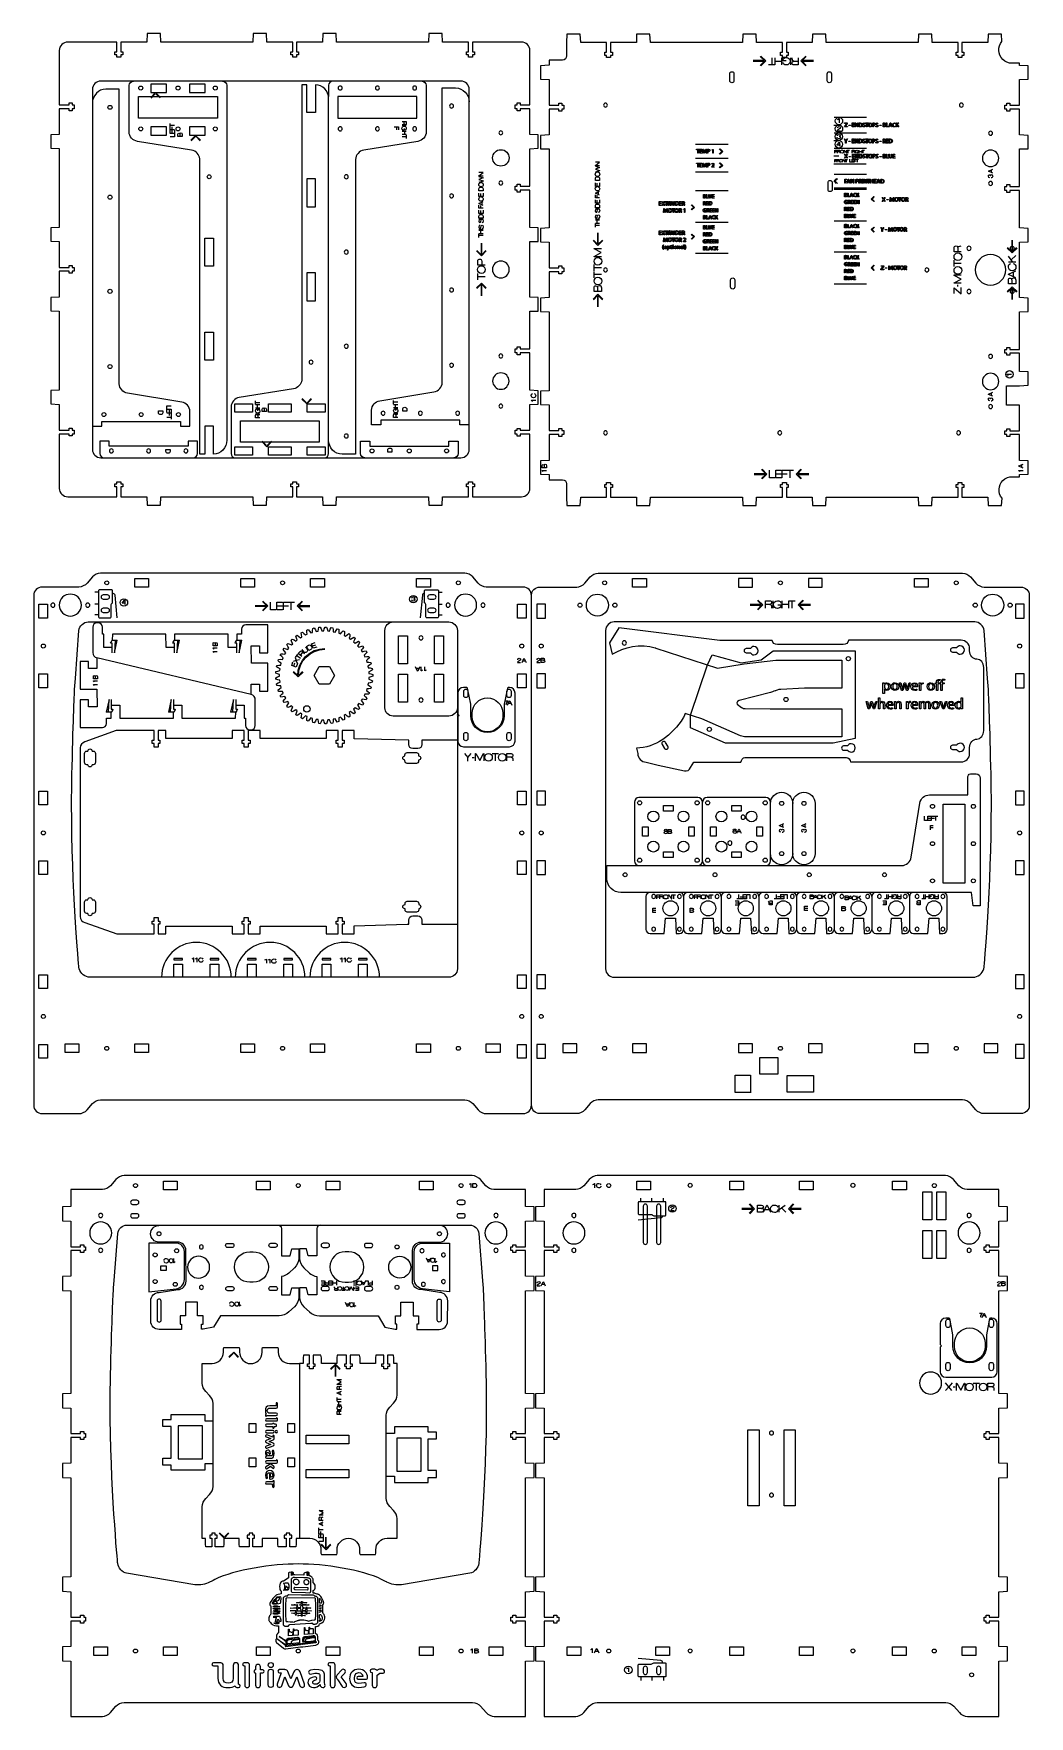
# Model space of a CAD drawing. Header units: millimetres. Extents: x -336 to 378, y -580 to 628.
import ezdxf

# ---------------------------------------------------------------- set-up
doc = ezdxf.new("R2010")
doc.units = ezdxf.units.MM
doc.layers.add('Cuts', color=1, linetype='Continuous', lineweight=25, true_color=0xff0000)
doc.layers.add('Text', color=5, linetype='Continuous', lineweight=25, true_color=0x0000ff)

msp = doc.modelspace()

# ---------------------------------------------------------------- linework, layer by layer
at = {"layer": 'Cuts', "color": 1, "lineweight": 25, "true_color": 0xff0000}
for points in [[(-245.2, 627.9), (-254.8, 627.9), (-255, 621.8), (-273.6, 621.8), (-273.6, 614.8), (-272.2, 614.8), (-272.2, 612.6), (-273.6, 612.6), (-273.6, 611.1), (-276.4, 611.1), (-276.4, 612.6), (-277.8, 612.6), (-277.8, 614.8), (-276.4, 614.8), (-276.4, 621.8), (-311.7, 621.8)], [(13.9, 621.8), (-5.4, 621.8), (-21.4, 621.8), (-21.4, 614.8), (-20, 614.8), (-20, 612.6), (-21.4, 612.6), (-21.4, 611.1), (-24.2, 611.1), (-24.2, 612.6), (-25.6, 612.6), (-25.6, 614.8), (-24.2, 614.8), (-24.2, 621.8), (-42.8, 621.8), (-43, 627.9), (-52.6, 627.9), (-52.9, 621.8), (-118.9, 621.8), (-119.1, 627.9), (-128.7, 627.9), (-129, 621.8), (-147.5, 621.8), (-147.5, 614.8), (-146.1, 614.8), (-146.1, 612.6), (-147.5, 612.6), (-147.5, 611.1), (-150.3, 611.1), (-150.3, 612.6), (-151.7, 612.6), (-151.7, 614.8), (-150.3, 614.8), (-150.3, 621.8), (-168.9, 621.8), (-169.1, 627.9), (-178.7, 627.9), (-179, 621.8), (-244.9, 621.8), (-245.2, 627.9), (-245.2, 627.9)], [(358.4, 622.3), (358.2, 627.6), (348.6, 627.6), (348.4, 621.5), (329.8, 621.5), (329.8, 614.5), (331.2, 614.5), (331.2, 612.3), (329.8, 612.3), (329.8, 610.8), (327, 610.8), (327, 612.3), (325.6, 612.3), (325.6, 614.5), (327, 614.5), (327, 621.5), (308.5, 621.5), (308.2, 627.6), (298.6, 627.6), (298.4, 621.5), (232.4, 621.5), (232.1, 627.6), (222.5, 627.6), (222.3, 621.5), (203.8, 621.5), (203.8, 614.5), (205.2, 614.5), (205.2, 612.3), (203.8, 612.3), (203.8, 610.8), (201, 610.8), (201, 612.3), (199.6, 612.3), (199.6, 614.5), (201, 614.5), (201, 621.5), (182.4, 621.5), (182.1, 627.6), (172.5, 627.6), (172.3, 621.5), (106.3, 621.5), (106, 627.6), (96.4, 627.6), (96.2, 621.5), (77.7, 621.5), (77.7, 614.5), (79.1, 614.5), (79.1, 612.3), (77.7, 612.3), (77.7, 610.8), (74.9, 610.8), (74.9, 612.3), (73.5, 612.3), (73.5, 614.5), (74.9, 614.5), (74.9, 621.5), (56.3, 621.5), (56, 627.6), (46.4, 627.6), (46.2, 621.5), (46.2, 621.5), (46.2, 611.9)], [(-317.7, 615.8), (-317.7, 596.6), (-317.7, 576.8), (-310.7, 576.8), (-310.7, 578.2), (-308.5, 578.2), (-308.5, 576.8), (-307, 576.8), (-307, 574), (-308.5, 574), (-308.5, 572.6), (-310.7, 572.6), (-310.7, 574), (-317.7, 574), (-317.7, 555.5), (-323.8, 555.2), (-323.8, 545.6), (-317.7, 545.4), (-317.7, 488.7), (-323.8, 488.5), (-323.8, 478.9), (-317.7, 478.6), (-317.7, 460.1), (-310.7, 460.1), (-310.7, 461.5), (-308.5, 461.5), (-308.5, 460.1), (-307, 460.1), (-307, 457.3), (-308.5, 457.3), (-308.5, 455.9), (-310.7, 455.9), (-310.7, 457.3), (-317.7, 457.3), (-317.7, 438.7), (-323.8, 438.5), (-323.8, 428.9), (-317.7, 428.6), (-317.7, 371.9), (-323.8, 371.7), (-323.8, 362.1), (-317.7, 361.8), (-317.7, 343.3), (-310.7, 343.3), (-310.7, 344.7), (-308.5, 344.7), (-308.5, 343.3), (-307, 343.3), (-307, 340.5), (-308.5, 340.5), (-308.5, 339.1), (-310.7, 339.1), (-310.7, 340.5), (-317.7, 340.5), (-317.7, 324.4), (-317.7, 301.5)], [(19.9, 301.5), (19.9, 320.7), (19.9, 340.4), (12.8, 340.4), (12.8, 339), (10.6, 339), (10.6, 340.4), (9.2, 340.4), (9.2, 343.2), (10.6, 343.2), (10.6, 344.6), (12.8, 344.6), (12.8, 343.2), (19.9, 343.2), (19.9, 361.8), (25.9, 362), (25.9, 371.6), (19.9, 371.9), (19.9, 398.8), (12.8, 398.8), (12.8, 397.4), (10.6, 397.4), (10.6, 398.8), (9.2, 398.8), (9.2, 401.6), (10.6, 401.6), (10.6, 403), (12.8, 403), (12.8, 401.6), (19.9, 401.6), (19.9, 428.6), (25.9, 428.8), (25.9, 438.4), (19.9, 438.7), (19.9, 478.6), (25.9, 478.8), (25.9, 488.4), (19.9, 488.7), (19.9, 515.6), (12.8, 515.6), (12.8, 514.2), (10.6, 514.2), (10.6, 515.6), (9.2, 515.6), (9.2, 518.4), (10.6, 518.4), (10.6, 519.8), (12.8, 519.8), (12.8, 518.4), (19.9, 518.4), (19.9, 545.3), (25.9, 545.6), (25.9, 555.2), (19.9, 555.4), (19.9, 574), (12.8, 574), (12.8, 572.6), (10.6, 572.6), (10.6, 574), (9.2, 574), (9.2, 576.8), (10.6, 576.8), (10.6, 578.2), (12.8, 578.2), (12.8, 576.8), (19.9, 576.8), (19.9, 615.8)], [(43.2, 608.9), (33.6, 608.9), (33.6, 608.6), (33.6, 605.2), (27.5, 604.9), (27.5, 595.3), (33.6, 595.1), (33.6, 576.5), (40.6, 576.5), (40.6, 577.9), (42.8, 577.9), (42.8, 576.5), (44.2, 576.5), (44.2, 573.7), (42.8, 573.7), (42.8, 572.3), (40.6, 572.3), (40.6, 573.7), (33.6, 573.7), (33.6, 555.2), (27.5, 554.9), (27.5, 545.3), (33.6, 545.1), (33.6, 488.4), (27.5, 488.1), (27.5, 478.5), (33.6, 478.3), (33.6, 459.8), (40.6, 459.8), (40.6, 461.2), (42.8, 461.2), (42.8, 459.8), (44.2, 459.8), (44.2, 457), (42.8, 457), (42.8, 455.6), (40.6, 455.6), (40.6, 457), (33.6, 457), (33.6, 438.4), (27.5, 438.1), (27.5, 428.5), (33.6, 428.3), (33.6, 371.6), (27.5, 371.3), (27.5, 361.7), (33.6, 361.5), (33.6, 343), (40.6, 343), (40.6, 344.4), (42.8, 344.4), (42.8, 343), (44.2, 343), (44.2, 340.2), (42.8, 340.2), (42.8, 338.8), (40.6, 338.8), (40.6, 340.2), (33.6, 340.2), (33.6, 321.6), (27.5, 321.3), (27.5, 311.7), (33.6, 311.5), (33.6, 311.5), (33.6, 307.7), (43.2, 307.7)], [(371.1, 576.5), (371.1, 595), (377.2, 595.3), (377.2, 604.9), (371.1, 605.1), (371.1, 606.6), (365.6, 606.6), (365.6, 606.6)], [(-29.7, 593.8), (-288, 593.8), (-288, 593.8)], [(163.2, 594.1), (163.2, 599.1)], [(166.2, 599.1), (166.2, 594.1), (166.2, 594.1)], [(233.1, 594.1), (233.1, 599.1)], [(236.1, 599.1), (236.1, 594.1), (236.1, 594.1)], [(-294, 587.8), (-294, 329.5)], [(-274.7, 376.6), (-274.7, 588), (-284.3, 588)], [(-267.6, 557.3), (-267.6, 586.8), (-267.6, 590.8)], [(-260.9, 582.7), (-204.3, 582.7), (-204.3, 567.2), (-260.9, 567.2), (-260.9, 582.7), (-260.9, 582.7)], [(-252, 585.6), (-240.8, 585.6), (-240.8, 591.7), (-252, 591.7), (-252, 585.6), (-252, 585.6)], [(-224.3, 585.6), (-213.1, 585.6), (-213.1, 591.7), (-224.3, 591.7), (-224.3, 585.6), (-224.3, 585.6)], [(-197.6, 590.8), (-197.6, 339.2), (-197.6, 336.1)], [(-134, 591.2), (-134, 571.2), (-140.2, 571.2), (-140.2, 591.2), (-140.2, 591.2), (-143.8, 591.2), (-143.8, 510.2), (-143.8, 379.2), (-143.8, 379.2)], [(-124.5, 590.8), (-124.5, 582.7)], [(-124.5, 326.5), (-124.5, 578), (-124.5, 581.2)], [(-117.8, 567.2), (-61.2, 567.2), (-61.2, 582.7), (-117.8, 582.7), (-117.8, 567.2), (-117.8, 567.2)], [(-54.5, 590.8), (-54.5, 557.4)], [(-43, 377.6), (-43, 588.9), (-33.4, 588.9)], [(-23.7, 329.5), (-23.7, 587.8)], [(366.1, 309.9), (371.1, 309.9), (371.1, 311.5), (377.2, 311.7), (377.2, 321.3), (371.1, 321.6), (371.1, 340.1), (364.1, 340.1), (364.1, 338.7), (361.9, 338.7), (361.9, 340.1), (360.5, 340.1), (360.5, 342.9), (361.9, 342.9), (361.9, 344.3), (364.1, 344.3), (364.1, 342.9), (371.1, 342.9), (371.1, 361.3), (361.7, 361.3), (361.7, 375.2), (371.1, 375.2), (371.1, 375.2), (377.2, 375.5), (377.2, 385.1), (371.1, 385.3), (371.1, 398.5), (364.1, 398.5), (364.1, 397.1), (361.9, 397.1), (361.9, 398.5), (360.5, 398.5), (360.5, 401.3), (361.9, 401.3), (361.9, 402.7), (364.1, 402.7), (364.1, 401.3), (371.1, 401.3), (371.1, 428.3), (377.2, 428.5), (377.2, 438.1), (371.1, 438.4), (371.1, 478.3), (377.2, 478.5), (377.2, 488.1), (371.1, 488.4), (371.1, 515.3), (364.1, 515.3), (364.1, 513.9), (361.9, 513.9), (361.9, 515.3), (360.5, 515.3), (360.5, 518.1), (361.9, 518.1), (361.9, 519.5), (364.1, 519.5), (364.1, 518.1), (371.1, 518.1), (371.1, 518.6), (371.1, 545.1), (377.2, 545.3), (377.2, 554.9), (371.1, 555.2), (371.1, 573.7), (364.1, 573.7), (364.1, 572.3), (361.9, 572.3), (361.9, 573.7), (360.5, 573.7), (360.5, 576.5), (361.9, 576.5), (361.9, 577.9), (364.1, 577.9), (364.1, 576.5), (371.1, 576.5), (371.1, 576.5)], [(-252, 555.1), (-240.8, 555.1), (-240.8, 561.1), (-252, 561.1), (-252, 555.1), (-252, 555.1)], [(-224.3, 555.1), (-213.1, 555.1), (-213.1, 561.1), (-224.3, 561.1), (-224.3, 555.1), (-224.3, 555.1)], [(-222.8, 544.2), (-261.6, 550.6)], [(-60.5, 550.6), (-99.3, 544.2)], [(-207.2, 326.1), (-207.1, 326.6), (-207.1, 346.1), (-213.3, 346.1), (-213.3, 326.1), (-216.8, 326.1), (-216.8, 407.1), (-216.8, 535.1), (-216.9, 538.1)], [(-105.2, 537.5), (-105.2, 326.1), (-114.9, 326.1)], [(-140.2, 503.7), (-134, 503.7), (-134, 523.7), (-140.2, 523.7), (-140.2, 503.7), (-140.2, 503.7)], [(233.7, 516), (233.7, 521)], [(236.7, 521), (236.7, 516), (236.7, 516)], [(-213.3, 481.1), (-207.1, 481.1), (-207.1, 461.1), (-213.3, 461.1), (-213.3, 481.1), (-213.3, 481.1)], [(-140.2, 436.2), (-134, 436.2), (-134, 456.2), (-140.2, 456.2), (-140.2, 436.2), (-140.2, 436.2)], [(163.8, 446.1), (163.8, 451.1)], [(166.8, 451.1), (166.8, 446.1), (166.8, 446.1)], [(-213.3, 413.6), (-207.1, 413.6), (-207.1, 393.6), (-213.3, 393.6), (-213.3, 413.6), (-213.3, 413.6)], [(-229.9, 363.5), (-268.7, 369.9)], [(-149.7, 373), (-188.6, 366.7)], [(-87.8, 364.4), (-49, 370.8)], [(-294, 346.1), (-287.3, 346.1), (-287.3, 349.5), (-230.7, 349.5), (-230.7, 346.1), (-224, 346.1), (-224, 356.7)], [(-194.5, 359.9), (-194.5, 330.4), (-194.5, 326.5)], [(-191.9, 362.2), (-179.1, 362.2), (-179.1, 356.1), (-191.9, 356.1), (-191.9, 362.2), (-191.9, 362.2)], [(-167.7, 362.2), (-151.4, 362.2), (-151.4, 356.1), (-167.7, 356.1), (-167.7, 362.2), (-167.7, 362.2)], [(-139.9, 362.2), (-127.1, 362.2), (-127.1, 356.1), (-139.9, 356.1), (-139.9, 362.2), (-139.9, 362.2)], [(-23.7, 347), (-30.4, 347), (-30.4, 350.4), (-87, 350.4), (-87, 347), (-93.7, 347), (-93.7, 357.7)], [(-187.8, 350), (-131.2, 350), (-131.2, 334.6), (-187.8, 334.6), (-187.8, 350), (-187.8, 350)], [(-218.6, 326.5), (-218.6, 335.3), (-225.3, 335.3), (-225.3, 331.9), (-281.9, 331.9), (-281.9, 335.3), (-288.6, 335.3), (-288.6, 326.5)], [(-191.9, 331.4), (-179.1, 331.4), (-179.1, 325.4), (-191.9, 325.4), (-191.9, 331.4), (-191.9, 331.4)], [(-167.7, 331.4), (-151.4, 331.4), (-151.4, 325.4), (-167.7, 325.4), (-167.7, 331.4), (-167.7, 331.4)], [(-139.9, 331.4), (-127.1, 331.4), (-127.1, 325.4), (-139.9, 325.4), (-139.9, 331.4), (-139.9, 331.4)], [(-101.6, 326.5), (-101.6, 335.3), (-94.9, 335.3), (-94.9, 331.9), (-38.3, 331.9), (-38.3, 335.3), (-31.6, 335.3), (-31.6, 326.5)], [(-288, 323.5), (-29.7, 323.5)], [(-311.7, 295.5), (-292.4, 295.5), (-276.4, 295.5), (-276.4, 302.5), (-277.8, 302.5), (-277.8, 304.7), (-276.4, 304.7), (-276.4, 306.1), (-273.6, 306.1), (-273.6, 304.7), (-272.2, 304.7), (-272.2, 302.5), (-273.6, 302.5), (-273.6, 295.5), (-255, 295.5), (-254.8, 289.4), (-245.2, 289.4), (-244.9, 295.5), (-179, 295.5), (-178.7, 289.4), (-169.1, 289.4), (-168.9, 295.5), (-150.3, 295.5), (-150.3, 302.5), (-151.7, 302.5), (-151.7, 304.7), (-150.3, 304.7), (-150.3, 306.1), (-147.5, 306.1), (-147.5, 304.7), (-146.1, 304.7), (-146.1, 302.5), (-147.5, 302.5), (-147.5, 295.5), (-129, 295.5), (-128.7, 289.4), (-119.1, 289.4), (-118.9, 295.5), (-52.9, 295.5), (-52.6, 289.4), (-43, 289.4), (-42.8, 295.5), (-24.2, 295.5), (-24.2, 302.5), (-25.6, 302.5), (-25.6, 304.7), (-24.2, 304.7), (-24.2, 306.1), (-21.4, 306.1), (-21.4, 304.7), (-20, 304.7), (-20, 302.5), (-21.4, 302.5), (-21.4, 295.5), (-2.2, 295.5), (13.9, 295.5)], [(46.2, 304.7), (46.2, 295.2), (46.2, 295.2), (46.4, 289.1), (56, 289.1), (56.3, 295.2), (74.9, 295.2), (74.9, 302.2), (73.5, 302.2), (73.5, 304.4), (74.9, 304.4), (74.9, 305.8), (77.7, 305.8), (77.7, 304.4), (79.1, 304.4), (79.1, 302.2), (77.7, 302.2), (77.7, 295.2), (96.2, 295.2), (96.4, 289.1), (106, 289.1), (106.3, 295.2), (172.3, 295.2), (172.5, 289.1), (182.1, 289.1), (182.4, 295.2), (201, 295.2), (201, 302.2), (199.6, 302.2), (199.6, 304.4), (201, 304.4), (201, 305.8), (203.8, 305.8), (203.8, 304.4), (205.2, 304.4), (205.2, 302.2), (203.8, 302.2), (203.8, 295.2), (222.3, 295.2), (222.5, 289.1), (232.1, 289.1), (232.4, 295.2), (298.4, 295.2), (298.6, 289.1), (308.2, 289.1), (308.5, 295.2), (327, 295.2), (327, 302.2), (325.6, 302.2), (325.6, 304.4), (327, 304.4), (327, 305.8), (329.8, 305.8), (329.8, 304.4), (331.2, 304.4), (331.2, 302.2), (329.8, 302.2), (329.8, 295.2), (348.4, 295.2), (348.6, 289.1), (358.2, 289.1), (358.5, 294.4)], [(-303.6, 230.7), (-330.1, 230.7)], [(-294, 238), (-297.8, 233.4)], [(-26.9, 240.7), (-288.2, 240.7)], [(-263.6, 236.8), (-253.7, 236.8), (-253.7, 230.6), (-263.6, 230.6), (-263.6, 236.8), (-263.6, 236.8)], [(-187.5, 236.8), (-177.6, 236.8), (-177.6, 230.6), (-187.5, 230.6), (-187.5, 236.8), (-187.5, 236.8)], [(-137.5, 236.8), (-127.6, 236.8), (-127.6, 230.6), (-137.5, 230.6), (-137.5, 236.8), (-137.5, 236.8)], [(-61.4, 236.8), (-51.5, 236.8), (-51.5, 230.6), (-61.4, 230.6), (-61.4, 236.8), (-61.4, 236.8)], [(-17.2, 233.4), (-21.1, 238)], [(15, 230.7), (-11.5, 230.7), (-11.5, 230.7)], [(27, 230.7), (53.5, 230.7)], [(59.2, 233.4), (63.1, 238)], [(68.9, 240.7), (330.2, 240.7)], [(93.5, 236.8), (103.4, 236.8), (103.4, 230.6), (93.5, 230.6), (93.5, 236.8), (93.5, 236.8)], [(169.6, 230.6), (179.5, 230.6), (179.5, 236.8), (169.6, 236.8), (169.6, 230.6), (169.6, 230.6)], [(219.6, 230.6), (229.5, 230.6), (229.5, 236.8), (219.6, 236.8), (219.6, 230.6), (219.6, 230.6)], [(295.7, 236.8), (305.6, 236.8), (305.6, 230.6), (295.7, 230.6), (295.7, 236.8), (295.7, 236.8)], [(336, 238), (339.8, 233.4)], [(345.6, 230.7), (372.1, 230.7)], [(-336.1, 224.7), (-336.1, -141.3)], [(-332.3, 218.3), (-326.1, 218.3), (-326.1, 208.4), (-332.3, 208.4), (-332.3, 218.3), (-332.3, 218.3)], [(-283.2, 225), (-286.2, 225)], [(-286.2, 222), (-283.2, 222), (-283.2, 222)], [(-49, 225), (-52, 225)], [(-52, 222), (-49, 222), (-49, 222)], [(10.9, 218.3), (17.1, 218.3), (17.1, 208.4), (10.9, 208.4), (10.9, 218.3), (10.9, 218.3)], [(21, -141.3), (21, 224.7)], [(24.9, 208.4), (31.1, 208.4), (31.1, 218.3), (24.9, 218.3), (24.9, 208.4), (24.9, 208.4)], [(368.1, 208.4), (374.3, 208.4), (374.3, 218.3), (368.1, 218.3), (368.1, 208.4), (368.1, 208.4)], [(378.1, 224.7), (378.1, -141.3)], [(-297, 205.6), (-38.2, 205.6)], [(-283.2, 215.5), (-286.2, 215.5)], [(-286.2, 212.5), (-283.2, 212.5), (-283.2, 212.5)], [(-49, 215.5), (-52, 215.5)], [(-52, 212.5), (-49, 212.5), (-49, 212.5)], [(339, 205.6), (80.2, 205.6)], [(-306.2, 165), (-303.6, 199.5)], [(-293.7, 202), (-293.7, 201.3)], [(-293.7, 193.8), (-293.7, 193.1)], [(-289.7, 205), (-290.7, 205)], [(-279.7, 187.4), (-285.7, 187.4), (-285.8, 196.8), (-286.7, 196.8), (-286.7, 202)], [(-235.1, 187.4), (-241.1, 187.4), (-241.2, 196.8), (-279.6, 196.8), (-279.7, 192.5)], [(-190.5, 187.4), (-196.5, 187.4), (-196.6, 196.8), (-235, 196.8), (-235, 192.5)], [(-187, 200.5), (-187, 196.8), (-190.4, 196.8), (-190.4, 192.5)], [(-180, 153.5), (-180, 161), (-174.1, 161), (-174.1, 156), (-168.1, 156), (-168.1, 176), (-179.9, 176), (-180.2, 188.5), (-174.1, 188.5), (-174.1, 183.5), (-168.1, 183.5), (-168.1, 203.5), (-184, 203.5)], [(-92.9, 167.8), (-92.9, 166.7), (-94.3, 166.2), (-95.6, 165.8), (-95.7, 164.5), (-94.4, 164), (-93.1, 163.3), (-93.2, 162.3), (-94.7, 161.9), (-96.1, 161.7), (-96.3, 160.5), (-95.1, 159.8), (-93.9, 158.9), (-94.2, 157.9), (-95.6, 157.7), (-97, 157.7), (-97.4, 156.5), (-96.3, 155.7), (-95.2, 154.7), (-95.6, 153.7), (-97.1, 153.7), (-98.5, 153.9), (-99.1, 152.8), (-98, 151.8), (-97.1, 150.6), (-97.6, 149.7), (-99.1, 149.9), (-100.5, 150.3), (-101.2, 149.2), (-100.3, 148.1), (-99.5, 146.9), (-100.1, 146), (-101.5, 146.4), (-102.8, 147), (-103.7, 146), (-102.9, 144.8), (-102.3, 143.4), (-103, 142.7), (-104.4, 143.2), (-105.6, 143.9), (-106.6, 143.1), (-106, 141.8), (-105.6, 140.4), (-106.4, 139.7), (-107.7, 140.5), (-108.8, 141.3), (-109.8, 140.6), (-109.4, 139.2), (-109.2, 137.8), (-110.1, 137.2), (-111.3, 138.1), (-112.3, 139.1), (-113.4, 138.5), (-113.2, 137.1), (-113.1, 135.7), (-114.1, 135.2), (-115.1, 136.3), (-116, 137.4), (-117.2, 136.9), (-117.1, 135.5), (-117.3, 134.1), (-118.3, 133.8), (-119.2, 134.9), (-119.9, 136.1), (-121.2, 135.9), (-121.3, 134.4), (-121.6, 133), (-122.6, 132.8), (-123.4, 134.1), (-123.9, 135.4), (-125.2, 135.3), (-125.5, 133.9), (-126, 132.5), (-127.1, 132.5), (-127.7, 133.8), (-128, 135.2), (-129.3, 135.2), (-129.8, 133.9), (-130.5, 132.6), (-131.5, 132.7), (-131.9, 134.1), (-132.1, 135.5), (-133.4, 135.7), (-134, 134.4), (-134.9, 133.2), (-135.9, 133.5), (-136.1, 134.9), (-136.2, 136.3), (-137.4, 136.7), (-138.2, 135.5), (-139.2, 134.4), (-140.2, 134.8), (-140.2, 136.3), (-140, 137.7), (-141.2, 138.2), (-142.2, 137.1), (-143.3, 136.2), (-144.2, 136.7), (-144.1, 138.1), (-143.7, 139.5), (-144.8, 140.2), (-145.9, 139.2), (-147.1, 138.4), (-148, 139), (-147.6, 140.5), (-147.1, 141.8), (-148.1, 142.6), (-149.3, 141.8), (-150.6, 141.1), (-151.4, 141.9), (-150.9, 143.2), (-150.2, 144.5), (-151.1, 145.4), (-152.4, 144.8), (-153.8, 144.3), (-154.5, 145.1), (-153.8, 146.4), (-153, 147.6), (-153.7, 148.6), (-155.1, 148.1), (-156.5, 147.8), (-157.1, 148.7), (-156.2, 149.9), (-155.3, 151), (-155.9, 152.1), (-157.3, 151.8), (-158.8, 151.7), (-159.2, 152.6), (-158.2, 153.7), (-157.1, 154.6), (-157.6, 155.8), (-159, 155.7), (-160.5, 155.8), (-160.8, 156.8), (-159.7, 157.7), (-158.5, 158.5), (-158.8, 159.7), (-160.2, 159.8), (-161.7, 160.1), (-161.9, 161.1), (-160.6, 161.9), (-159.4, 162.5), (-159.5, 163.8), (-160.9, 164), (-162.3, 164.5), (-162.4, 165.5), (-161.1, 166.2), (-159.7, 166.6), (-159.7, 167.9), (-161.1, 168.3), (-162.4, 168.9), (-162.3, 170), (-160.9, 170.4), (-159.5, 170.7), (-159.4, 172), (-160.6, 172.6), (-161.9, 173.4), (-161.7, 174.4), (-160.2, 174.7), (-158.8, 174.7), (-158.5, 176), (-159.7, 176.7), (-160.8, 177.7), (-160.5, 178.7), (-159, 178.8), (-157.6, 178.7), (-157.1, 179.9), (-158.2, 180.8), (-159.2, 181.9), (-158.8, 182.8), (-157.3, 182.7), (-155.9, 182.4), (-155.3, 183.5), (-156.2, 184.6), (-157.1, 185.8), (-156.5, 186.7), (-155.1, 186.4), (-153.7, 185.9), (-153, 186.9), (-153.8, 188.1), (-154.5, 189.4), (-153.8, 190.2), (-152.4, 189.7), (-151.1, 189.1), (-150.2, 190), (-150.9, 191.2), (-151.4, 192.6), (-150.6, 193.3), (-149.3, 192.7), (-148.1, 191.9), (-147.1, 192.7), (-147.6, 194), (-148, 195.5), (-147.1, 196.1), (-145.9, 195.2), (-144.8, 194.3), (-143.7, 195), (-144.1, 196.4), (-144.2, 197.8), (-143.3, 198.3), (-142.2, 197.3), (-141.2, 196.3), (-140, 196.8), (-140.2, 198.2), (-140.2, 199.7), (-139.2, 200.1), (-138.2, 199), (-137.4, 197.8), (-136.2, 198.1), (-136.1, 199.6), (-135.9, 201), (-134.9, 201.3), (-134, 200), (-133.4, 198.8), (-132.1, 199), (-131.9, 200.4), (-131.5, 201.8), (-130.5, 201.9), (-129.8, 200.6), (-129.3, 199.2), (-128, 199.3), (-127.7, 200.7), (-127.1, 202), (-126, 202), (-125.5, 200.6), (-125.2, 199.2), (-123.9, 199.1), (-123.4, 200.4), (-122.6, 201.7), (-121.6, 201.5), (-121.3, 200), (-121.2, 198.6), (-119.9, 198.3), (-119.2, 199.6), (-118.3, 200.7), (-117.3, 200.4), (-117.1, 199), (-117.2, 197.5), (-116, 197.1), (-115.1, 198.2), (-114.1, 199.3), (-113.1, 198.8), (-113.2, 197.3), (-113.4, 195.9), (-112.3, 195.4), (-111.3, 196.4), (-110.1, 197.3), (-109.2, 196.7), (-109.4, 195.2), (-109.8, 193.9), (-108.8, 193.2), (-107.7, 194), (-106.4, 194.8), (-105.6, 194.1), (-106, 192.7), (-106.6, 191.4), (-105.6, 190.5), (-104.4, 191.2), (-103, 191.8), (-102.3, 191.1), (-102.9, 189.7), (-103.7, 188.5), (-102.8, 187.5), (-101.5, 188.1), (-100.1, 188.5), (-99.5, 187.6), (-100.3, 186.4), (-101.2, 185.3), (-100.5, 184.2), (-99.1, 184.6), (-97.6, 184.8), (-97.1, 183.8), (-98, 182.7), (-99.1, 181.7), (-98.5, 180.6), (-97.1, 180.8), (-95.6, 180.8), (-95.2, 179.8), (-96.3, 178.8), (-97.4, 177.9), (-97, 176.7), (-95.6, 176.7), (-94.2, 176.6), (-93.9, 175.5), (-95.1, 174.7), (-96.3, 174), (-96.1, 172.7), (-94.7, 172.6), (-93.2, 172.2), (-93.1, 171.2), (-94.4, 170.4), (-95.7, 169.9), (-95.6, 168.7), (-94.3, 168.3), (-92.9, 167.8)], [(-84.2, 144.1), (-84.2, 199.6)], [(-74.3, 195.6), (-67.9, 195.6), (-67.9, 175.6), (-74.3, 175.6), (-74.3, 195.6), (-74.3, 195.6)], [(-48.5, 195.6), (-42.1, 195.6), (-42.1, 175.6), (-48.5, 175.6), (-48.5, 195.6), (-48.5, 195.6)], [(-32.2, 199.6), (-32.2, 139.4)], [(74.2, 199.6), (74.2, -43.4)], [(193.7, 192.4), (193.7, 192.4), (156.2, 192.4), (83.7, 201.3), (76.9, 190.6), (78.9, 182.5)], [(348.2, 165), (345.6, 199.5)], [(-293.7, 187.1), (-293.7, 183.6)], [(-279.7, 183.5), (-279.7, 190.3), (-280.9, 190.3), (-280.6, 191.2), (-279.7, 192.5), (-277.6, 192.5), (-278.1, 183.5), (-276.1, 192.5)], [(-277.6, 192.5), (-276.1, 192.5)], [(-235, 183.5), (-235, 190.3), (-236.2, 190.3), (-236, 191.2), (-235, 192.5), (-233, 192.5), (-233.5, 183.5), (-231.5, 192.5)], [(-233, 192.5), (-231.5, 192.5)], [(-190.4, 183.5), (-190.4, 190.3), (-191.6, 190.3), (-191.3, 191.2), (-190.4, 192.5), (-188.3, 192.5), (-188.8, 183.5), (-186.8, 192.5)], [(-188.3, 192.5), (-186.8, 192.5)], [(110.3, 186.9), (110.3, 186.9), (154.4, 172.5), (173.5, 175.6), (196.3, 178.2), (243.7, 178.2), (243.7, 158.2), (223.8, 158.2)], [(178, 186.5), (175, 186.5)], [(175, 183.5), (178, 183.5)], [(244.6, 189.4), (197.4, 189.4)], [(329.3, 192.5), (248.3, 192.5), (248.3, 192.4)], [(325.9, 187), (323, 187)], [(323, 184), (325.9, 184)], [(335.3, 184.9), (335.3, 186.5)], [(-180, 153.5), (-290.8, 179.8), (-290.8, 172.3), (-296.7, 172.3), (-296.7, 177.3), (-302.7, 177.3), (-302.7, 157.3), (-290.9, 157.3), (-290.6, 144.8), (-296.7, 144.8), (-296.7, 149.8), (-302.7, 149.8), (-302.7, 129.8), (-286.8, 129.8)], [(-131.3, 160.9), (-135, 167.2), (-131.3, 173.6), (-124, 173.6), (-120.3, 167.2), (-124, 160.9), (-131.3, 160.9), (-131.3, 160.9)], [(340.4, 178.9), (340.4, 178.9)], [(345.4, 127.6), (345.4, 172.9)], [(-332.3, 168.3), (-326.1, 168.3), (-326.1, 158.4), (-332.3, 158.4), (-332.3, 168.3), (-332.3, 168.3)], [(-74.3, 168.1), (-67.9, 168.1), (-67.9, 148.1), (-74.3, 148.1), (-74.3, 168.1), (-74.3, 168.1)], [(-48.5, 168.1), (-42.1, 168.1), (-42.1, 148.1), (-48.5, 148.1), (-48.5, 168.1), (-48.5, 168.1)], [(10.9, 168.3), (17.1, 168.3), (17.1, 158.4), (10.9, 158.4), (10.9, 168.3), (10.9, 168.3)], [(24.9, 158.4), (31.1, 158.4), (31.1, 168.3), (24.9, 168.3), (24.9, 158.4), (24.9, 158.4)], [(216.8, 158.2), (199.8, 157.2)], [(368.1, 158.4), (374.3, 158.4), (374.3, 168.3), (368.1, 168.3), (368.1, 158.4), (368.1, 158.4)], [(-280.5, 149.9), (-280.5, 143), (-279.3, 143), (-279.6, 142.1), (-280.5, 140.8), (-282.5, 140.8), (-282, 149.9), (-284.1, 140.8)], [(-280.4, 145.9), (-274.4, 145.9), (-274.3, 136.5), (-235.9, 136.5), (-235.8, 140.8)], [(-235.8, 149.9), (-235.8, 143), (-234.6, 143), (-234.9, 142.1), (-235.8, 140.8), (-237.9, 140.8), (-237.4, 149.9), (-239.4, 140.8)], [(-235.8, 145.9), (-229.8, 145.9), (-229.7, 136.5), (-191.3, 136.5), (-191.2, 140.8)], [(-191.2, 149.9), (-191.2, 143), (-190, 143), (-190.3, 142.1), (-191.2, 140.8), (-193.3, 140.8), (-192.8, 149.9), (-194.8, 140.8)], [(-191.2, 145.9), (-185.2, 145.9), (-185.1, 136.5), (-184.1, 136.5), (-184.1, 131.3)], [(-177.1, 146.2), (-177.1, 149.7)], [(-27.6, 152.8), (-27.6, 155.9)], [(-24.6, 155.9), (-24.6, 152.8), (-24.6, 152.8)], [(169.6, 145.8), (170.6, 145)], [(192.5, 155), (169.9, 149.3)], [(-282.5, 140.8), (-284.1, 140.8)], [(-283.8, 132.8), (-283.8, 136.5), (-280.5, 136.5), (-280.5, 140.8)], [(-237.9, 140.8), (-239.4, 140.8)], [(-193.3, 140.8), (-194.8, 140.8)], [(-177.1, 139.5), (-177.1, 140.2)], [(-38.2, 138.1), (-78.2, 138.1)], [(-32.2, 137.7), (-32.2, -43.4)], [(-21.5, 137.6), (-21.5, 140.1)], [(0.4, 140.1), (0.4, 137.6), (0.4, 137.6)], [(199.4, 143.2), (243.7, 143.2), (243.7, 123.2), (173.7, 123.2), (170.9, 123.9), (143.3, 136), (131.2, 139.9)], [(174.2, 143.5), (192.3, 143.2)], [(-67.1, 117.7), (-67.1, 120.7), (-106.2, 121.7), (-106.2, 127.6), (-114.8, 127.6), (-114.8, 120.7), (-113.4, 120.7), (-113.4, 118.5), (-114.8, 118.5), (-114.8, 115.7), (-117.6, 115.7), (-117.6, 118.5), (-119, 118.5), (-119, 120.7), (-117.6, 120.7), (-117.6, 127.6), (-126.2, 127.6), (-126.2, 122), (-173.7, 122), (-173.7, 127.6), (-182.3, 127.6), (-182.3, 120.7), (-180.9, 120.7), (-180.9, 118.5), (-182.3, 118.5), (-182.3, 115.7), (-185.1, 115.7), (-185.1, 118.5), (-186.5, 118.5), (-186.5, 120.7), (-185.1, 120.7), (-185.1, 127.6), (-193.7, 127.6), (-193.7, 122), (-241.2, 122), (-241.2, 127.6), (-246.9, 127.6), (-246.9, 120.7), (-245.5, 120.7), (-245.5, 118.5), (-246.9, 118.5), (-246.9, 115.7), (-249.7, 115.7), (-249.7, 118.5), (-251.1, 118.5), (-251.1, 120.7), (-249.7, 120.7), (-249.7, 127.6), (-276.9, 127.6), (-299.3, 119.5)], [(-181.1, 128.3), (-180.1, 128.3)], [(-177.1, 131.3), (-177.1, 132)], [(-27.6, 121.8), (-27.6, 124.9)], [(-24.6, 124.9), (-24.6, 121.8), (-24.6, 121.8)], [(3.4, 121.8), (3.4, 124.9)], [(6.4, 124.9), (6.4, 121.8), (6.4, 121.8)], [(-302.7, 115.2), (-302.7, -5.9)], [(-299.6, 104.8), (-299.6, 111.3)], [(-298, 112.9), (-297.2, 112.9), (-297.2, 113)], [(-294.2, 113), (-294.1, 112.9), (-293.4, 112.9)], [(-291.8, 111.3), (-291.8, 104.8)], [(-69.8, 109.6), (-69.8, 110.3)], [(-69.8, 109.5), (-69.8, 109.6), (-69.8, 109.6)], [(-68.1, 111.9), (-61.6, 111.9)], [(-60.6, 114.7), (-64.1, 114.7)], [(-60, 110.3), (-60, 109.6), (-59.9, 109.5)], [(-32.2, 120.7), (-57.6, 120.7), (-57.6, 117.7)], [(96.2, 115.1), (97.2, 111.1)], [(114.7, 117.6), (116.3, 114.9)], [(118.9, 116.5), (117.2, 119.2), (117.2, 119.2)], [(247.6, 116.6), (244.9, 116.6)], [(244.9, 113.6), (247.8, 113.6)], [(325.9, 117.1), (323, 117.1)], [(323, 114.1), (325.9, 114.1)], [(335.3, 111.2), (335.3, 115.6)], [(-297.2, 103.1), (-298, 103.1)], [(-297.2, 103.1), (-297.2, 103.1), (-297.2, 103.1)], [(-293.4, 103.1), (-294.1, 103.1), (-294.2, 103.1)], [(-69.8, 105.8), (-69.8, 106.5), (-69.8, 106.5)], [(-61.6, 104.1), (-68.1, 104.1)], [(-59.9, 106.5), (-60, 106.5), (-60, 105.8)], [(103.2, 105.1), (111.8, 102.8), (130.7, 98.8)], [(135, 101.2), (137.4, 105.1), (171.1, 105.1)], [(174.1, 108.4), (247, 108.4)], [(249.9, 105.2), (329.3, 105.2)], [(306.4, 81.5), (334, 81.5), (334, 93.5)], [(336, 96.5), (339.9, 96.5)], [(342.9, 93.5), (342.9, 78.5), (342.9, 78.5)], [(-332.3, 84.1), (-326.1, 84.1), (-326.1, 74.3), (-332.3, 74.3), (-332.3, 84.1), (-332.3, 84.1)], [(11, 84.1), (17.2, 84.1), (17.2, 74.3), (11, 74.3), (11, 84.1), (11, 84.1)], [(24.8, 74.3), (31, 74.3), (31, 84.1), (24.8, 84.1), (24.8, 74.3), (24.8, 74.3)], [(342.9, 78.5), (342.9, 1.9), (337.7, 1.9), (336.6, 11.5), (88.3, 11.5), (85.1, 11.5)], [(94.8, 76.3), (94.8, 34.1)], [(140.3, 79.6), (98.1, 79.6)], [(115.8, 73.8), (122.6, 73.8), (122.6, 69.8), (115.8, 69.8), (115.8, 73.8), (115.8, 73.8)], [(143.6, 34.1), (143.6, 76.3)], [(189.1, 79.6), (146.9, 79.6)], [(164.6, 73.8), (171.4, 73.8), (171.4, 69.8), (164.6, 69.8), (164.6, 73.8), (164.6, 73.8)], [(192.4, 34.1), (192.4, 76.3)], [(208.4, 39.4), (208.4, 75.4)], [(224.4, 75.4), (224.4, 39.4), (224.4, 39.4)], [(293.3, 36.7), (299.6, 75.6)], [(316.3, 74.8), (331.8, 74.8), (331.8, 18.2), (316.3, 18.2), (316.3, 74.8), (316.3, 74.8)], [(368.1, 74.3), (374.3, 74.3), (374.3, 84.1), (368.1, 84.1), (368.1, 74.3), (368.1, 74.3)], [(100.6, 58.6), (104.6, 58.6), (104.6, 51.8), (100.6, 51.8), (100.6, 58.6), (100.6, 58.6)], [(137.8, 51.8), (133.8, 51.8), (133.8, 58.6), (137.8, 58.6), (137.8, 51.8), (137.8, 51.8)], [(149.4, 58.6), (153.4, 58.6), (153.4, 51.8), (149.4, 51.8), (149.4, 58.6), (149.4, 58.6)], [(182.6, 58.6), (186.6, 58.6), (186.6, 51.8), (182.6, 51.8), (182.6, 58.6), (182.6, 58.6)], [(115.8, 40.6), (122.6, 40.6), (122.6, 36.6), (115.8, 36.6), (115.8, 40.6), (115.8, 40.6)], [(164.6, 36.6), (164.6, 40.6), (171.4, 40.6), (171.4, 36.6), (164.6, 36.6), (164.6, 36.6)], [(-332.3, 34.1), (-326.1, 34.1), (-326.1, 24.3), (-332.3, 24.3), (-332.3, 34.1), (-332.3, 34.1)], [(11, 34.1), (17.2, 34.1), (17.2, 24.3), (11, 24.3), (11, 34.1), (11, 34.1)], [(24.8, 24.3), (31, 24.3), (31, 34.1), (24.8, 34.1), (24.8, 24.3), (24.8, 24.3)], [(75.1, 21.2), (75.1, 30.8), (286.5, 30.8)], [(368.1, 24.3), (374.3, 24.3), (374.3, 34.1), (368.1, 34.1), (368.1, 24.3), (368.1, 24.3)], [(-299.6, -2), (-299.6, 4.6)], [(-298, 6.2), (-297.2, 6.2), (-297.2, 6.3)], [(-294.2, 6.3), (-294.1, 6.2), (-293.4, 6.2)], [(-291.8, 4.6), (-291.8, -2)], [(-69.8, 2.8), (-69.7, 2.8), (-69.7, 3.6)], [(-68.1, 5.2), (-61.6, 5.2)], [(-59.9, 3.6), (-59.9, 2.8), (-59.9, 2.8)], [(103.1, 8.5), (103.1, -15)], [(130.1, 8.5), (130.1, -15)], [(157.1, 8.5), (157.1, -15)], [(184.1, 8.5), (184.1, -15)], [(211.1, 8.5), (211.1, -15)], [(238.1, 8.5), (238.1, -15)], [(265.1, 8.5), (265.1, -15)], [(292.1, 8.5), (292.1, -15)], [(319.1, -15), (319.1, 8.5)], [(-299.3, -10.2), (-276.5, -18.3), (-249.7, -18.3), (-249.7, -11.4), (-251.1, -11.4), (-251.1, -9.2), (-249.7, -9.2), (-249.7, -6.4), (-246.9, -6.4), (-246.9, -9.2), (-245.5, -9.2), (-245.5, -11.4), (-246.9, -11.4), (-246.9, -18.3), (-241.2, -18.3), (-241.2, -12.7), (-193.7, -12.7), (-193.7, -18.3), (-185.1, -18.3), (-185.1, -11.4), (-186.5, -11.4), (-186.5, -9.2), (-185.1, -9.2), (-185.1, -6.4), (-182.3, -6.4), (-182.3, -9.2), (-180.9, -9.2), (-180.9, -11.4), (-182.3, -11.4), (-182.3, -18.3), (-173.7, -18.3), (-173.7, -12.7), (-126.2, -12.7), (-126.2, -18.3), (-117.6, -18.3), (-117.6, -11.4), (-119, -11.4), (-119, -9.2), (-117.6, -9.2), (-117.6, -6.4), (-114.8, -6.4), (-114.8, -9.2), (-113.4, -9.2), (-113.4, -11.4), (-114.8, -11.4), (-114.8, -18.3), (-106.2, -18.3), (-106.2, -12.4), (-68.1, -11.4), (-67.1, -11.4), (-67.1, -8.4)], [(-297.2, -3.6), (-298, -3.6)], [(-297.2, -3.7), (-297.2, -3.6), (-297.2, -3.6)], [(-293.4, -3.6), (-294.1, -3.6), (-294.2, -3.7)], [(-69.7, -1), (-69.7, -0.3), (-69.8, -0.2)], [(-61.6, -2.6), (-68.1, -2.6)], [(-64.1, -5.4), (-60.6, -5.4)], [(-59.9, -0.2), (-59.9, -0.3), (-59.9, -0.3)], [(-59.9, -0.3), (-59.9, -1)], [(-57.6, -8.4), (-57.6, -11.4), (-32.2, -11.4)], [(106.1, -18), (116.2, -18), (117.2, -7.1), (124.2, -7.1), (124.2, -7.1), (124.7, -18), (127.1, -18)], [(133.1, -18), (143.2, -18), (144.2, -7.1), (151.2, -7.1), (151.2, -7.1), (151.7, -18), (154.1, -18)], [(160.1, -18), (170.2, -18), (171.2, -7.1), (178.2, -7.1), (178.7, -18), (181.1, -18)], [(187.1, -18), (197.2, -18), (198.2, -7.1), (205.2, -7.1), (205.2, -7.1), (205.7, -18), (208.1, -18)], [(214.1, -18), (224.2, -18), (225.2, -7.1), (232.2, -7.1), (232.2, -7.1), (232.7, -18), (235.1, -18)], [(241.1, -18), (251.2, -18), (252.2, -7.1), (259.2, -7.1), (259.2, -7.1), (259.7, -18), (262.1, -18)], [(268.1, -18), (278.2, -18), (279.2, -7.1), (286.2, -7.1), (286.2, -7.1), (286.7, -18), (289.1, -18)], [(295.1, -18), (305.2, -18), (306.2, -7.1), (313.2, -7.1), (313.2, -7.1), (313.7, -18), (316.1, -18)], [(-235.5, -37), (-229.3, -37), (-229.3, -36), (-235.5, -36), (-235.5, -37), (-235.5, -37)], [(-209.5, -37), (-203.3, -37), (-203.3, -36), (-209.5, -36), (-209.5, -37), (-209.5, -37)], [(-182.6, -37), (-176.4, -37), (-176.4, -36), (-182.6, -36), (-182.6, -37), (-182.6, -37)], [(-156.6, -37), (-150.4, -37), (-150.4, -36), (-156.6, -36), (-156.6, -37), (-156.6, -37)], [(-129.1, -37), (-122.9, -37), (-122.9, -36), (-129.1, -36), (-129.1, -37), (-129.1, -37)], [(-103.1, -37), (-96.9, -37), (-96.9, -36), (-103.1, -36), (-103.1, -37), (-103.1, -37)], [(-332.3, -47.6), (-326.1, -47.6), (-326.1, -57.5), (-332.3, -57.5), (-332.3, -47.6), (-332.3, -47.6)], [(-235.5, -49.4), (-235.5, -40), (-229.3, -40), (-229.3, -49.4)], [(-209.5, -49.4), (-209.5, -40), (-203.3, -40), (-203.3, -49.4)], [(-182.6, -49.4), (-182.6, -40), (-176.4, -40), (-176.4, -49.4)], [(-156.6, -49.4), (-156.6, -40), (-150.4, -40), (-150.4, -49.4)], [(-129.1, -49.4), (-129.1, -40), (-122.9, -40), (-122.9, -49.4)], [(-103.1, -49.4), (-103.1, -40), (-96.9, -40), (-96.9, -49.4)], [(11, -47.6), (17.2, -47.6), (17.2, -57.5), (11, -57.5), (11, -47.6), (11, -47.6)], [(24.8, -57.5), (31, -57.5), (31, -47.6), (24.8, -47.6), (24.8, -57.5), (24.8, -57.5)], [(368.1, -57.5), (374.3, -57.5), (374.3, -47.6), (368.1, -47.6), (368.1, -57.5), (368.1, -57.5)], [(-38.2, -49.4), (-297, -49.4), (-297.1, -49.3)], [(80.2, -49.4), (339, -49.4), (339.1, -49.3), (339.1, -49.3)], [(-332.3, -97.6), (-326.1, -97.6), (-326.1, -107.5), (-332.3, -107.5), (-332.3, -97.6), (-332.3, -97.6)], [(-313.6, -97.3), (-303.7, -97.3), (-303.7, -103.5), (-313.6, -103.5), (-313.6, -97.3), (-313.6, -97.3)], [(-263.6, -97.3), (-253.7, -97.3), (-253.7, -103.5), (-263.6, -103.5), (-263.6, -97.3), (-263.6, -97.3)], [(-187.5, -97.3), (-177.6, -97.3), (-177.6, -103.5), (-187.5, -103.5), (-187.5, -97.3), (-187.5, -97.3)], [(-137.5, -97.3), (-127.6, -97.3), (-127.6, -103.5), (-137.5, -103.5), (-137.5, -97.3), (-137.5, -97.3)], [(-61.4, -97.3), (-51.5, -97.3), (-51.5, -103.5), (-61.4, -103.5), (-61.4, -97.3), (-61.4, -97.3)], [(-11.4, -97.3), (-1.5, -97.3), (-1.5, -103.5), (-11.4, -103.5), (-11.4, -97.3), (-11.4, -97.3)], [(11, -97.6), (17.2, -97.6), (17.2, -107.5), (11, -107.5), (11, -97.6), (11, -97.6)], [(24.8, -107.5), (31, -107.5), (31, -97.6), (24.8, -97.6), (24.8, -107.5), (24.8, -107.5)], [(43.5, -103.5), (53.4, -103.5), (53.4, -97.3), (43.5, -97.3), (43.5, -103.5), (43.5, -103.5)], [(93.5, -103.5), (103.4, -103.5), (103.4, -97.3), (93.5, -97.3), (93.5, -103.5), (93.5, -103.5)], [(169.6, -103.5), (179.5, -103.5), (179.5, -97.3), (169.6, -97.3), (169.6, -103.5), (169.6, -103.5)], [(184.7, -107), (197.7, -107), (197.7, -119), (184.7, -119), (184.7, -107), (184.7, -107)], [(219.6, -103.5), (229.5, -103.5), (229.5, -97.3), (219.6, -97.3), (219.6, -103.5), (219.6, -103.5)], [(295.7, -103.5), (305.6, -103.5), (305.6, -97.3), (295.7, -97.3), (295.7, -103.5), (295.7, -103.5)], [(345.7, -103.5), (355.6, -103.5), (355.6, -97.3), (345.7, -97.3), (345.7, -103.5), (345.7, -103.5)], [(368.1, -107.5), (374.3, -107.5), (374.3, -97.6), (368.1, -97.6), (368.1, -107.5), (368.1, -107.5)], [(178, -132.1), (167, -132.1), (167, -119.6), (178, -119.6), (178, -132.4), (178, -132.1), (178, -132.1)], [(204.3, -119.9), (223.2, -119.9), (223.2, -131.9), (204.3, -131.9), (204.3, -119.9), (204.3, -119.9)], [(-297.8, -144.6), (-294, -140)], [(-288.2, -137.3), (-26.9, -137.3)], [(-21.1, -140), (-17.3, -144.6)], [(63.1, -140), (59.2, -144.6)], [(330.2, -137.3), (68.9, -137.3)], [(339.8, -144.6), (336, -140)], [(-330.1, -147.3), (-303.6, -147.3)], [(-11.5, -147.3), (15, -147.3)], [(53.5, -147.3), (27, -147.3)], [(372.1, -147.3), (345.6, -147.3)], [(-21.5, -191.8), (-271.3, -191.8)], [(318, -191.8), (68.2, -191.8)], [(-286.8, -201.8), (-309.4, -201.8), (-309.4, -213.9), (-315.5, -214.2), (-315.5, -224.2), (-309.4, -224.5), (-309.4, -242.8), (-302.4, -242.8), (-302.4, -241.4), (-300.2, -241.4), (-300.2, -242.8), (-298.8, -242.8), (-298.8, -245.6), (-300.2, -245.6), (-300.2, -247), (-302.4, -247), (-302.4, -245.6), (-309.4, -245.6), (-309.4, -263.9), (-315.5, -264.2), (-315.5, -274.2), (-309.4, -274.5), (-309.4, -348.1), (-315.5, -348.4), (-315.5, -358.4), (-309.4, -358.7), (-309.4, -376.9), (-302.4, -376.9), (-302.4, -375.5), (-300.2, -375.5), (-300.2, -376.9), (-298.8, -376.9), (-298.8, -379.8), (-300.2, -379.8), (-300.2, -381.2), (-302.4, -381.2), (-302.4, -379.8), (-309.4, -379.8), (-309.4, -398.1), (-315.5, -398.4), (-315.5, -408.4), (-309.4, -408.7), (-309.4, -479.8), (-315.5, -480.1), (-315.5, -490.1), (-309.4, -490.4), (-309.4, -508.7), (-302.4, -508.7), (-302.4, -507.3), (-300.2, -507.3), (-300.2, -508.7), (-298.8, -508.7), (-298.8, -511.5), (-300.2, -511.5), (-300.2, -512.9), (-302.4, -512.9), (-302.4, -511.5), (-309.4, -511.5), (-309.4, -529.8), (-315.5, -530.1), (-315.5, -540.1), (-309.4, -540.4), (-309.4, -579.9), (-286.8, -579.9)], [(-277.1, -194.5), (-280.9, -199.1)], [(-243, -195.8), (-233.1, -195.8), (-233.1, -202), (-243, -202), (-243, -195.8), (-243, -195.8)], [(-176.2, -195.8), (-166.4, -195.8), (-166.4, -202), (-176.2, -202), (-176.2, -195.8), (-176.2, -195.8)], [(-126.2, -195.8), (-116.4, -195.8), (-116.4, -202), (-126.2, -202), (-126.2, -195.8), (-126.2, -195.8)], [(-59.4, -195.8), (-49.6, -195.8), (-49.6, -202), (-59.4, -202), (-59.4, -195.8), (-59.4, -195.8)], [(-11.8, -199.1), (-15.7, -194.5)], [(16.8, -579.9), (16.8, -540.4), (22.9, -540.1), (22.9, -530.1), (16.8, -529.8), (16.8, -511.5), (9.8, -511.5), (9.8, -512.9), (7.6, -512.9), (7.6, -511.5), (6.2, -511.5), (6.2, -508.7), (7.6, -508.7), (7.6, -507.3), (9.8, -507.3), (9.8, -508.7), (16.8, -508.7), (16.8, -490.4), (22.9, -490.1), (22.9, -480.1), (16.8, -479.8), (16.8, -408.7), (22.9, -408.4), (22.9, -398.4), (16.8, -398.1), (16.8, -379.8), (9.8, -379.8), (9.8, -381.2), (7.6, -381.2), (7.6, -379.8), (6.2, -379.8), (6.2, -376.9), (7.6, -376.9), (7.6, -375.5), (9.8, -375.5), (9.8, -376.9), (16.8, -376.9), (16.8, -358.7), (22.9, -358.4), (22.9, -348.4), (16.8, -348.1), (16.8, -274.5), (22.9, -274.2), (22.9, -264.2), (16.8, -263.9), (16.8, -245.6), (9.8, -245.6), (9.8, -247), (7.6, -247), (7.6, -245.6), (6.2, -245.6), (6.2, -242.8), (7.6, -242.8), (7.6, -241.4), (9.8, -241.4), (9.8, -242.8), (16.8, -242.8), (16.8, -224.5), (22.9, -224.2), (22.9, -214.2), (16.8, -213.9), (16.8, -201.8), (-6, -201.8)], [(52.7, -201.8), (30, -201.8), (30, -213.9), (23.9, -214.2), (23.9, -224.2), (30, -224.5), (30, -242.8), (37, -242.8), (37, -241.4), (39.2, -241.4), (39.2, -242.8), (40.7, -242.8), (40.7, -245.6), (39.2, -245.6), (39.2, -247), (37, -247), (37, -245.6), (30, -245.6), (30, -263.9), (23.9, -264.2), (23.9, -274.2), (30, -274.5), (30, -348.1), (23.9, -348.4), (23.9, -358.4), (30, -358.7), (30, -376.9), (37, -376.9), (37, -375.5), (39.2, -375.5), (39.2, -376.9), (40.7, -376.9), (40.7, -379.8), (39.2, -379.8), (39.2, -381.2), (37, -381.2), (37, -379.8), (30, -379.8), (30, -398.1), (23.9, -398.4), (23.9, -408.4), (30, -408.7), (30, -479.8), (23.9, -480.1), (23.9, -490.1), (30, -490.4), (30, -508.7), (37, -508.7), (37, -507.3), (39.2, -507.3), (39.2, -508.7), (40.7, -508.7), (40.7, -511.5), (39.2, -511.5), (39.2, -512.9), (37, -512.9), (37, -511.5), (30, -511.5), (30, -529.8), (23.9, -530.1), (23.9, -540.1), (30, -540.4), (30, -579.9), (52.7, -579.9)], [(62.4, -194.5), (58.5, -199.1)], [(96.5, -195.8), (106.3, -195.8), (106.3, -202), (96.5, -202), (96.5, -195.8), (96.5, -195.8)], [(163.2, -195.8), (173.1, -195.8), (173.1, -202), (163.2, -202), (163.2, -195.8), (163.2, -195.8)], [(213.2, -195.8), (223.1, -195.8), (223.1, -202), (213.2, -202), (213.2, -195.8), (213.2, -195.8)], [(280, -195.8), (289.9, -195.8), (289.9, -202), (280, -202), (280, -195.8), (280, -195.8)], [(301.8, -203.4), (308.2, -203.4), (308.2, -223.4), (301.8, -223.4), (301.8, -203.4), (301.8, -203.4)], [(311.8, -203.4), (318.2, -203.4), (318.2, -223.4), (311.8, -223.4), (311.8, -203.4), (311.8, -203.4)], [(327.6, -199.1), (323.8, -194.5)], [(356.3, -579.9), (356.3, -540.4), (362.4, -540.1), (362.4, -530.1), (356.3, -529.8), (356.3, -511.5), (349.3, -511.5), (349.3, -512.9), (347.1, -512.9), (347.1, -511.5), (345.6, -511.5), (345.6, -508.7), (347.1, -508.7), (347.1, -507.3), (349.3, -507.3), (349.3, -508.7), (356.3, -508.7), (356.3, -490.4), (362.4, -490.1), (362.4, -480.1), (356.3, -479.8), (356.3, -408.7), (362.4, -408.4), (362.4, -398.4), (356.3, -398.1), (356.3, -379.8), (349.3, -379.8), (349.3, -381.2), (347.1, -381.2), (347.1, -379.8), (345.6, -379.8), (345.6, -376.9), (347.1, -376.9), (347.1, -375.5), (349.3, -375.5), (349.3, -376.9), (356.3, -376.9), (356.3, -358.7), (362.4, -358.4), (362.4, -348.4), (356.3, -348.1), (356.3, -274.5), (362.4, -274.2), (362.4, -264.2), (356.3, -263.9), (356.3, -245.6), (349.3, -245.6), (349.3, -247), (347.1, -247), (347.1, -245.6), (345.6, -245.6), (345.6, -242.8), (347.1, -242.8), (347.1, -241.4), (349.3, -241.4), (349.3, -242.8), (356.3, -242.8), (356.3, -224.5), (362.4, -224.2), (362.4, -214.2), (356.3, -213.9), (356.3, -201.8), (333.4, -201.8)], [(-262.1, -209.5), (-265.1, -209.5)], [(-265.1, -212.5), (-262.1, -212.5), (-262.1, -212.5)], [(-28, -209.5), (-31, -209.5)], [(-31, -212.5), (-28, -212.5), (-28, -212.5)], [(101.1, -213.7), (101.1, -239.7)], [(104.1, -239.7), (104.1, -213.7), (104.1, -213.7)], [(110.7, -213.7), (110.7, -239.7)], [(113.7, -239.7), (113.7, -213.7), (113.7, -213.7)], [(-269.3, -227.3), (-23.3, -227.3)], [(-262.1, -219.1), (-265.1, -219.1)], [(-265.1, -222.1), (-262.1, -222.1), (-262.1, -222.1)], [(-28, -219.1), (-31, -219.1)], [(-31, -222.1), (-28, -222.1), (-28, -222.1)], [(-278.4, -267.1), (-275.8, -233.2)], [(-234, -240.2), (-253.4, -240.2), (-253.4, -275.3), (-234, -273.1)], [(-233, -239.5), (-246.2, -239.5)], [(-196.9, -240.4), (-193.9, -240.4), (-193.9, -240.4)], [(-165.9, -240.3), (-162.9, -240.3), (-162.9, -240.3)], [(-158.3, -229.7), (-158.3, -249.4), (-152, -249.4), (-151, -244.4), (-146, -244.4), (-146, -251.2)], [(-133, -229.7), (-133, -249.4), (-139.3, -249.4), (-140.3, -244.4), (-145.3, -244.4), (-145.3, -251.2)], [(-125.3, -240.3), (-128.4, -240.3), (-128.4, -240.3)], [(-94.3, -240.4), (-97.4, -240.4), (-97.4, -240.4)], [(-58.3, -239.5), (-45.1, -239.5)], [(-57.1, -240.2), (-37.7, -240.2), (-37.7, -275.3), (-57.1, -273.1)], [(-16.7, -233.2), (-14.1, -267.4)], [(301.8, -231.2), (308.2, -231.2), (308.2, -251.2), (301.8, -251.2), (301.8, -231.2), (301.8, -231.2)], [(311.8, -231.2), (318.2, -231.2), (318.2, -251.2), (311.8, -251.2), (311.8, -231.2), (311.8, -231.2)], [(-228, -266.4), (-228, -246.2), (-228, -246.2)], [(-226.8, -267.6), (-226.9, -245.5)], [(-193.9, -243.4), (-196.9, -243.4)], [(-181.1, -246.4), (-178.6, -246.4), (-178.6, -246.4)], [(-162.9, -243.3), (-165.9, -243.3)], [(-128.4, -243.3), (-125.4, -243.3)], [(-110.1, -246.4), (-112.6, -246.4), (-112.6, -246.4)], [(-97.4, -243.4), (-94.4, -243.4)], [(-64.4, -267.6), (-64.3, -245.5)], [(-63.1, -266.4), (-63.1, -246.2), (-63.1, -246.2)], [(-244.9, -257.3), (-244.9, -256.6), (-241.1, -256.6), (-241.1, -259.9), (-244.9, -259.9), (-244.9, -257.3), (-244.9, -257.3)], [(-158.3, -264.3), (-158.3, -264.3), (-158.3, -277.4), (-152, -277.4), (-151, -272.4), (-146, -272.3), (-146, -279.2)], [(-148.9, -257.9), (-153, -261.7)], [(-133, -264.3), (-133, -264.3), (-133, -277.4), (-139.3, -277.4), (-140.3, -272.4), (-145.3, -272.3), (-145.3, -279.2)], [(-142.4, -257.9), (-138.3, -261.7)], [(-246.1, -275.6), (-232.8, -273.6)], [(-196.8, -271.4), (-193.8, -271.4), (-193.8, -271.4)], [(-193.8, -274.4), (-196.8, -274.4)], [(-178.6, -268.3), (-181.1, -268.3)], [(-165.8, -271.3), (-162.8, -271.3), (-162.8, -271.3)], [(-162.8, -274.3), (-165.8, -274.3)], [(-128.5, -274.3), (-125.4, -274.3)], [(-125.4, -271.3), (-128.4, -271.3), (-128.4, -271.3)], [(-112.7, -268.3), (-110.2, -268.3)], [(-97.5, -274.4), (-94.4, -274.4)], [(-94.4, -271.4), (-97.4, -271.4), (-97.4, -271.4)], [(-45.1, -275.6), (-58.4, -273.6)], [(-252.1, -296.2), (-252.1, -281.6)], [(-247.5, -281.8), (-247.5, -295.5), (-247.5, -295.5)], [(-160.1, -292.5), (-202.2, -292.5), (-207.1, -300.6), (-214.6, -302.1), (-215.7, -302.1), (-215.7, -298.3), (-214.6, -298.3), (-214.6, -292.4), (-214.6, -292.4), (-218.5, -292.4), (-218.5, -282.5), (-220.6, -282.5), (-220.6, -282.5), (-225.2, -282.5), (-225.2, -282.5), (-227.3, -282.5), (-227.3, -292.5), (-231.1, -292.5), (-231.1, -292.5), (-231.1, -298.3), (-230.1, -298.3), (-230.1, -302.2), (-246.1, -302.2)], [(-244.6, -295.5), (-244.7, -281.8)], [(-148.9, -285.9), (-153, -289.6)], [(-142.4, -285.9), (-138.3, -289.6)], [(-131.1, -292.5), (-89.1, -292.5), (-84.2, -300.6), (-76.7, -302.1), (-75.6, -302.1), (-75.6, -298.3), (-76.6, -298.3), (-76.6, -292.4), (-76.6, -292.4), (-72.8, -292.4), (-72.8, -282.5), (-70.7, -282.5), (-70.7, -282.5), (-66, -282.5), (-66, -282.5), (-64, -282.5), (-64, -292.5), (-60.1, -292.5), (-60.1, -292.5), (-60.1, -298.3), (-61.2, -298.3), (-61.2, -302.2), (-45.2, -302.2)], [(-46.6, -295.5), (-46.6, -281.8)], [(-43.7, -281.8), (-43.8, -295.5), (-43.8, -295.5)], [(-39.2, -296.2), (-39.1, -281.6)], [(318.3, -299.3), (318.3, -296.3)], [(321.3, -296.3), (321.3, -299.3), (321.3, -299.3)], [(349.3, -299.3), (349.3, -296.3)], [(352.3, -296.3), (352.3, -299.3), (352.3, -299.3)], [(324.4, -314.5), (324.4, -312)], [(346.3, -312), (346.3, -314.5), (346.3, -314.5)], [(-199.9, -318.6), (-199.9, -318.4), (-199.9, -316.3), (-199.6, -315.1), (-188.7, -315.1), (-188.4, -316.3), (-188.4, -318.2), (-188.4, -318.4)], [(-172.2, -318.4), (-172.2, -318.2), (-172.2, -316.3), (-171.9, -315.1), (-161, -315.1), (-160.6, -316.3), (-160.6, -318.4), (-160.6, -318.6)], [(-75.3, -326.6), (-77.8, -326.6), (-77.8, -322.5), (-78, -320.7), (-82.3, -320.7), (-82.3, -326.8), (-80.9, -326.8), (-80.9, -328.9), (-82.3, -328.9), (-82.3, -330.4), (-84.9, -330.4), (-84.9, -328.9), (-86.3, -328.9), (-86.3, -326.8), (-84.9, -326.8), (-84.9, -320.7), (-90.6, -320.7), (-90.8, -322.5), (-90.8, -326.6), (-102, -326.6), (-102, -322.5), (-102.3, -320.7), (-109, -320.7), (-109, -326.8), (-107.6, -326.8), (-107.6, -328.9), (-109, -328.9), (-109, -330.4), (-111.6, -330.4), (-111.6, -328.9), (-113, -328.9), (-113, -326.8), (-111.6, -326.8), (-111.6, -320.7), (-118.3, -320.7), (-118.6, -322.5), (-118.6, -326.6), (-129.7, -326.6), (-129.7, -322.5), (-130, -320.7), (-135.7, -320.7), (-135.7, -326.8), (-134.3, -326.8), (-134.3, -328.9), (-135.7, -328.9), (-135.7, -330.4), (-138.3, -330.4), (-138.3, -328.9), (-139.7, -328.9), (-139.7, -326.8), (-138.3, -326.8), (-138.3, -320.7), (-142.5, -320.7), (-142.8, -322.5), (-142.8, -326.6), (-145.3, -326.6), (-145.3, -452.1), (-138, -452.1)], [(-215.3, -340.8), (-215.3, -326.6), (-208, -326.6)], [(-152.6, -326.6), (-145.3, -326.6)], [(-75.3, -349.3), (-75.3, -326.6), (-75.3, -326.6)], [(318.3, -330.3), (318.3, -327.3)], [(321.3, -327.3), (321.3, -330.3), (321.3, -330.3)], [(349.3, -330.3), (349.3, -327.3)], [(352.3, -327.3), (352.3, -330.3), (352.3, -330.3)], [(-210, -349.5), (-212.6, -346.7)], [(-207.3, -414.9), (-207.3, -355.3)], [(-80.6, -358), (-78, -355.2)], [(-207.3, -398.6), (-213.3, -398.6), (-213.3, -403.2), (-237.5, -403.2), (-237.5, -399.6), (-243.5, -399.6), (-243.5, -394.6), (-237.5, -394.6), (-237.5, -371.9), (-243.5, -371.9), (-243.5, -366.9), (-237.5, -366.9), (-237.5, -363.3), (-213.3, -363.3), (-213.3, -367.9), (-207.3, -367.9)], [(-232.5, -395.1), (-215.1, -395.1), (-215.1, -371.4), (-232.5, -371.4), (-232.5, -395.1), (-232.5, -395.1)], [(-181.5, -369.8), (-176.7, -369.8), (-176.7, -376.2), (-181.5, -376.2), (-181.5, -369.8), (-181.5, -369.8)], [(-153.8, -369.8), (-149, -369.8), (-149, -376.2), (-153.8, -376.2), (-153.8, -369.8), (-153.8, -369.8)], [(-83.3, -423.4), (-83.3, -363.8)], [(-83.3, -407.5), (-77.3, -407.5), (-77.3, -412.1), (-53.1, -412.1), (-53.1, -408.5), (-47.1, -408.5), (-47.1, -403.5), (-53.1, -403.5), (-53.1, -380.8), (-47.1, -380.8), (-47.1, -375.8), (-53.1, -375.8), (-53.1, -372.2), (-77.3, -372.2), (-77.3, -376.8), (-83.3, -376.8)], [(176.2, -395.1), (176.2, -374.3), (184.2, -374.3), (184.2, -428.8), (176.2, -428.8), (176.2, -395.1), (176.2, -395.1)], [(210.2, -402.5), (210.2, -428.8), (202.2, -428.8), (202.2, -374.3), (210.2, -374.3), (210.2, -402.5), (210.2, -402.5)], [(-140.6, -378.1), (-110.1, -378.1), (-110.1, -384.3), (-140.6, -384.3), (-140.6, -378.1), (-140.6, -378.1)], [(-75.5, -404), (-58.1, -404), (-58.1, -380.3), (-75.5, -380.3), (-75.5, -404), (-75.5, -404)], [(-181.5, -394.3), (-176.7, -394.3), (-176.7, -400.7), (-181.5, -400.7), (-181.5, -394.3), (-181.5, -394.3)], [(-153.8, -394.3), (-149, -394.3), (-149, -400.7), (-153.8, -400.7), (-153.8, -394.3), (-153.8, -394.3)], [(-140.6, -402.6), (-110.1, -402.6), (-110.1, -408.8), (-140.6, -408.8), (-140.6, -402.6), (-140.6, -402.6)], [(-212.6, -423.6), (-210, -420.7)], [(-145.3, -452.2), (-147.8, -452.2), (-147.8, -456.3), (-148.1, -458.1), (-152.3, -458.1), (-152.3, -452), (-150.9, -452), (-150.9, -449.9), (-152.3, -449.9), (-152.3, -448.3), (-154.9, -448.3), (-154.9, -449.9), (-156.3, -449.9), (-156.3, -452), (-154.9, -452), (-154.9, -458.1), (-160.6, -458.1), (-160.9, -456.3), (-160.9, -452.2), (-172.1, -452.2), (-172.1, -456.3), (-172.3, -458.1), (-179, -458.1), (-179, -452), (-177.6, -452), (-177.6, -449.9), (-179, -449.9), (-179, -448.3), (-181.6, -448.3), (-181.6, -449.9), (-183, -449.9), (-183, -452), (-181.6, -452), (-181.6, -458.1), (-188.4, -458.1), (-188.6, -456.3), (-188.6, -452.2), (-199.8, -452.2), (-199.8, -456.3), (-200, -458.1), (-205.8, -458.1), (-205.8, -452), (-204.4, -452), (-204.4, -449.9), (-205.8, -449.9), (-205.8, -448.3), (-208.4, -448.3), (-208.4, -449.9), (-209.8, -449.9), (-209.8, -452), (-208.4, -452), (-208.4, -458.1), (-212.6, -458.1), (-212.8, -456.3), (-212.8, -452.2), (-215.3, -452.2), (-215.3, -429.4)], [(-78, -432.1), (-80.6, -429.2)], [(-82.6, -452.1), (-75.3, -452.1), (-75.3, -437.9)], [(-130, -460.3), (-130, -462.7), (-129.6, -463.7), (-118.7, -463.7), (-118.5, -462.7), (-118.5, -460.3)], [(-102.3, -460.3), (-102.3, -462.7), (-101.9, -463.7), (-91, -463.7), (-90.7, -462.7), (-90.7, -460.3)], [(-220.4, -485.4), (-269.4, -477.2)], [(-206.1, -481.6), (-207.4, -482.3)], [(-85.2, -482.3), (-86.5, -481.6)], [(-23.2, -477.2), (-72.2, -485.4)], [(-293, -529.9), (-283.1, -529.9), (-283.1, -536.1), (-293, -536.1), (-293, -529.9), (-293, -529.9)], [(-243, -529.9), (-233.1, -529.9), (-233.1, -536.1), (-243, -536.1), (-243, -529.9), (-243, -529.9)], [(-176.2, -529.9), (-166.4, -529.9), (-166.4, -536.1), (-176.2, -536.1), (-176.2, -529.9), (-176.2, -529.9)], [(-126.2, -529.9), (-116.4, -529.9), (-116.4, -536.1), (-126.2, -536.1), (-126.2, -529.9), (-126.2, -529.9)], [(-59.4, -529.9), (-49.6, -529.9), (-49.6, -536.1), (-59.4, -536.1), (-59.4, -529.9), (-59.4, -529.9)], [(-9.4, -529.9), (0.4, -529.9), (0.4, -536.1), (-9.4, -536.1), (-9.4, -529.9), (-9.4, -529.9)], [(46.5, -529.9), (56.3, -529.9), (56.3, -536.1), (46.5, -536.1), (46.5, -529.9), (46.5, -529.9)], [(110.2, -529.9), (120, -529.9), (120, -536.1), (110.2, -536.1), (110.2, -529.9), (110.2, -529.9)], [(163.2, -529.9), (173.1, -529.9), (173.1, -536.1), (163.2, -536.1), (163.2, -529.9), (163.2, -529.9)], [(213.2, -529.9), (223.1, -529.9), (223.1, -536.1), (213.2, -536.1), (213.2, -529.9), (213.2, -529.9)], [(280, -529.9), (289.8, -529.9), (289.8, -536.1), (280, -536.1), (280, -529.9), (280, -529.9)], [(330, -529.9), (339.8, -529.9), (339.8, -536.1), (330, -536.1), (330, -529.9), (330, -529.9)], [(101.1, -545.4), (101.1, -548.4)], [(104.1, -548.4), (104.1, -545.4), (104.1, -545.4)], [(110.7, -545.4), (110.7, -548.4)], [(113.7, -548.4), (113.7, -545.4), (113.7, -545.4)], [(-281, -577.2), (-277.1, -572.6)], [(-271.3, -569.9), (-21.3, -569.9)], [(-15.5, -572.6), (-11.6, -577.2)], [(58.5, -577.2), (62.4, -572.6)], [(68.2, -569.9), (318.2, -569.9)], [(324, -572.6), (327.9, -577.2)], [(-5.8, -579.9), (16.8, -579.9), (16.8, -579.9)], [(333.7, -579.9), (356.3, -579.9), (356.3, -579.9)]]:
    msp.add_lwpolyline(points, dxfattribs=at)
for points in [[(-311.7, 621.8), (-315, 621.8), (-317.7, 619.1), (-317.7, 615.8)], [(19.9, 615.8), (19.9, 619.1), (17.2, 621.8), (13.9, 621.8)], [(359, 609.4), (355.4, 612.9), (355.3, 618.6), (358.4, 622.3)], [(46.2, 611.9), (46.2, 610.3), (44.8, 608.9), (43.2, 608.9)], [(365.6, 606.6), (363.2, 606.6), (360.8, 607.6), (359, 609.4)], [(-288, 593.8), (-291.3, 593.8), (-294, 591.1), (-294, 587.8)], [(-267.6, 590.8), (-267.6, 592.4), (-266.2, 593.8), (-264.6, 593.8)], [(-200.6, 593.8), (-198.9, 593.8), (-197.6, 592.4), (-197.6, 590.8)], [(-121.5, 593.8), (-123.2, 593.8), (-124.5, 592.4), (-124.5, 590.8)], [(-57.5, 593.8), (-55.9, 593.8), (-54.5, 592.4), (-54.5, 590.8)], [(-23.7, 587.8), (-23.7, 591.1), (-26.4, 593.8), (-29.7, 593.8)], [(163.2, 599.1), (163.2, 600), (163.9, 600.6), (164.7, 600.6)], [(164.7, 592.6), (163.9, 592.6), (163.2, 593.3), (163.2, 594.1)], [(164.7, 600.6), (165.6, 600.6), (166.2, 600), (166.2, 599.1)], [(166.2, 594.1), (166.2, 593.3), (165.6, 592.6), (164.7, 592.6)], [(233.1, 599.1), (233.1, 600), (233.8, 600.6), (234.6, 600.6)], [(234.6, 592.6), (233.8, 592.6), (233.1, 593.3), (233.1, 594.1)], [(234.6, 600.6), (235.5, 600.6), (236.1, 600), (236.1, 599.1)], [(236.1, 594.1), (236.1, 593.3), (235.5, 592.6), (234.6, 592.6)], [(-284.3, 588), (-289.6, 588), (-294, 583.5), (-294, 578)], [(-260.7, 588.9), (-260.7, 589.7), (-260.1, 590.3), (-259.3, 590.3)], [(-259.3, 587.4), (-260.1, 587.4), (-260.7, 588.1), (-260.7, 588.9)], [(-259.3, 590.3), (-258.5, 590.3), (-257.9, 589.7), (-257.9, 588.9)], [(-257.9, 588.9), (-257.9, 588.1), (-258.5, 587.4), (-259.3, 587.4)], [(-234, 588.9), (-234, 589.7), (-233.3, 590.3), (-232.6, 590.3)], [(-232.6, 587.4), (-233.3, 587.4), (-234, 588.1), (-234, 588.9)], [(-232.6, 590.3), (-231.8, 590.3), (-231.1, 589.7), (-231.1, 588.9)], [(-231.1, 588.9), (-231.1, 588.1), (-231.8, 587.4), (-232.6, 587.4)], [(-207.3, 588.9), (-207.3, 589.7), (-206.6, 590.3), (-205.8, 590.3)], [(-205.8, 587.4), (-206.6, 587.4), (-207.3, 588.1), (-207.3, 588.9)], [(-205.8, 590.3), (-205, 590.3), (-204.4, 589.7), (-204.4, 588.9)], [(-204.4, 588.9), (-204.4, 588.1), (-205, 587.4), (-205.8, 587.4)], [(-124.5, 581.2), (-124.5, 586.7), (-128.8, 591.1), (-134, 591.2)], [(-116.2, 590.3), (-117, 590.3), (-117.7, 589.7), (-117.7, 588.9)], [(-117.7, 588.9), (-117.7, 588.1), (-117, 587.5), (-116.2, 587.5)], [(-114.8, 588.9), (-114.8, 589.7), (-115.4, 590.3), (-116.2, 590.3)], [(-116.2, 587.5), (-115.4, 587.5), (-114.8, 588.1), (-114.8, 588.9)], [(-89.5, 590.3), (-90.3, 590.3), (-90.9, 589.7), (-90.9, 588.9)], [(-90.9, 588.9), (-90.9, 588.1), (-90.3, 587.5), (-89.5, 587.5)], [(-88.1, 588.9), (-88.1, 589.7), (-88.7, 590.3), (-89.5, 590.3)], [(-89.5, 587.5), (-88.7, 587.5), (-88.1, 588.1), (-88.1, 588.9)], [(-62.8, 590.3), (-63.6, 590.3), (-64.2, 589.7), (-64.2, 588.9)], [(-64.2, 588.9), (-64.2, 588.1), (-63.6, 587.5), (-62.8, 587.5)], [(-61.4, 588.9), (-61.4, 589.7), (-62, 590.3), (-62.8, 590.3)], [(-62.8, 587.5), (-62, 587.5), (-61.4, 588.1), (-61.4, 588.9)], [(-33.4, 588.9), (-28.1, 588.9), (-23.7, 584.4), (-23.7, 578.9)], [(-282.8, 575), (-282.8, 575.8), (-282.1, 576.4), (-281.3, 576.4)], [(-281.3, 573.6), (-282.1, 573.6), (-282.8, 574.2), (-282.8, 575)], [(-281.3, 576.4), (-280.5, 576.4), (-279.9, 575.8), (-279.9, 575)], [(-279.9, 575), (-279.9, 574.2), (-280.5, 573.6), (-281.3, 573.6)], [(-36.4, 577.4), (-37.1, 577.4), (-37.8, 576.7), (-37.8, 575.9)], [(-37.8, 575.9), (-37.8, 575.1), (-37.1, 574.5), (-36.4, 574.5)], [(-34.9, 575.9), (-34.9, 576.7), (-35.6, 577.4), (-36.4, 577.4)], [(-36.4, 574.5), (-35.6, 574.5), (-34.9, 575.1), (-34.9, 575.9)], [(74.1, 578), (73.3, 578), (72.7, 577.4), (72.7, 576.6)], [(72.7, 576.6), (72.7, 575.8), (73.3, 575.2), (74.1, 575.2)], [(75.5, 576.6), (75.5, 577.4), (74.9, 578), (74.1, 578)], [(74.1, 575.2), (74.9, 575.2), (75.5, 575.8), (75.5, 576.6)], [(329.3, 578), (328.6, 578), (327.9, 577.4), (327.9, 576.6)], [(327.9, 576.6), (327.9, 575.8), (328.6, 575.2), (329.3, 575.2)], [(330.8, 576.6), (330.8, 577.4), (330.1, 578), (329.3, 578)], [(329.3, 575.2), (330.1, 575.2), (330.8, 575.8), (330.8, 576.6)], [(-261.6, 550.6), (-264.9, 551), (-267.6, 554), (-267.6, 557.3)], [(-260.7, 559.6), (-260.7, 560.3), (-260.1, 561), (-259.3, 561)], [(-259.3, 558.1), (-260.1, 558.1), (-260.7, 558.8), (-260.7, 559.6)], [(-259.3, 561), (-258.5, 561), (-257.9, 560.3), (-257.9, 559.6)], [(-257.9, 559.6), (-257.9, 558.8), (-258.5, 558.1), (-259.3, 558.1)], [(-234, 559.6), (-234, 560.3), (-233.3, 561), (-232.6, 561)], [(-232.6, 558.1), (-233.3, 558.1), (-234, 558.8), (-234, 559.6)], [(-232.6, 561), (-231.8, 561), (-231.1, 560.3), (-231.1, 559.6)], [(-231.1, 559.6), (-231.1, 558.8), (-231.8, 558.1), (-232.6, 558.1)], [(-207.3, 559.6), (-207.3, 560.3), (-206.6, 561), (-205.8, 561)], [(-205.8, 558.1), (-206.6, 558.1), (-207.3, 558.8), (-207.3, 559.6)], [(-205.8, 561), (-205, 561), (-204.4, 560.3), (-204.4, 559.6)], [(-204.4, 559.6), (-204.4, 558.8), (-205, 558.1), (-205.8, 558.1)], [(-116.2, 561), (-117, 561), (-117.7, 560.4), (-117.7, 559.6)], [(-117.7, 559.6), (-117.7, 558.8), (-117, 558.1), (-116.2, 558.1)], [(-114.8, 559.6), (-114.8, 560.4), (-115.4, 561), (-116.2, 561)], [(-116.2, 558.1), (-115.4, 558.1), (-114.8, 558.8), (-114.8, 559.6)], [(-89.5, 561), (-90.3, 561), (-90.9, 560.4), (-90.9, 559.6)], [(-90.9, 559.6), (-90.9, 558.8), (-90.3, 558.1), (-89.5, 558.1)], [(-88.1, 559.6), (-88.1, 560.4), (-88.7, 561), (-89.5, 561)], [(-89.5, 558.1), (-88.7, 558.1), (-88.1, 558.8), (-88.1, 559.6)], [(-62.8, 561), (-63.6, 561), (-64.2, 560.4), (-64.2, 559.6)], [(-64.2, 559.6), (-64.2, 558.8), (-63.6, 558.1), (-62.8, 558.1)], [(-61.4, 559.6), (-61.4, 560.4), (-62, 561), (-62.8, 561)], [(-62.8, 558.1), (-62, 558.1), (-61.4, 558.8), (-61.4, 559.6)], [(-54.5, 557.4), (-54.5, 554.1), (-57.2, 551), (-60.5, 550.6)], [(-1, 558.1), (-1.8, 558.1), (-2.4, 557.5), (-2.4, 556.7)], [(-2.4, 556.7), (-2.4, 555.9), (-1.8, 555.3), (-1, 555.3)], [(0.4, 556.7), (0.4, 557.5), (-0.2, 558.1), (-1, 558.1)], [(-1, 555.3), (-0.2, 555.3), (0.4, 555.9), (0.4, 556.7)], [(350.3, 557.8), (349.5, 557.8), (348.9, 557.2), (348.9, 556.4)], [(348.9, 556.4), (348.9, 555.6), (349.5, 555), (350.3, 555)], [(351.7, 556.4), (351.7, 557.2), (351.1, 557.8), (350.3, 557.8)], [(350.3, 555), (351.1, 555), (351.7, 555.6), (351.7, 556.4)], [(-216.9, 538.1), (-217.2, 541.1), (-219.7, 543.8), (-222.8, 544.2)], [(-99.3, 544.2), (-102.5, 543.8), (-105.2, 540.8), (-105.2, 537.5)], [(-6.9, 538.7), (-6.9, 542), (-4.2, 544.6), (-1, 544.6)], [(-1, 544.6), (2.3, 544.6), (4.9, 542), (4.9, 538.7)], [(350.3, 544.3), (347, 544.3), (344.4, 541.7), (344.4, 538.4)], [(356.2, 538.4), (356.2, 541.7), (353.5, 544.3), (350.3, 544.3)], [(-1, 532.8), (-4.2, 532.8), (-6.9, 535.5), (-6.9, 538.7)], [(4.9, 538.7), (4.9, 535.5), (2.3, 532.8), (-1, 532.8)], [(344.4, 538.4), (344.4, 535.2), (347, 532.5), (350.3, 532.5)], [(350.3, 532.5), (353.5, 532.5), (356.2, 535.2), (356.2, 538.4)], [(-211.6, 525.2), (-211.6, 525.9), (-211, 526.6), (-210.2, 526.6)], [(-210.2, 523.7), (-211, 523.7), (-211.6, 524.4), (-211.6, 525.2)], [(-210.2, 526.6), (-209.4, 526.6), (-208.8, 525.9), (-208.8, 525.2)], [(-208.8, 525.2), (-208.8, 524.4), (-209.4, 523.7), (-210.2, 523.7)], [(-111.9, 526.6), (-112.7, 526.6), (-113.3, 525.9), (-113.3, 525.1)], [(-113.3, 525.1), (-113.3, 524.3), (-112.7, 523.7), (-111.9, 523.7)], [(-110.4, 525.1), (-110.4, 525.9), (-111.1, 526.6), (-111.9, 526.6)], [(-111.9, 523.7), (-111.1, 523.7), (-110.4, 524.3), (-110.4, 525.1)], [(-1, 522.1), (-1.8, 522.1), (-2.4, 521.5), (-2.4, 520.7)], [(-2.4, 520.7), (-2.4, 519.9), (-1.8, 519.3), (-1, 519.3)], [(0.4, 520.7), (0.4, 521.5), (-0.2, 522.1), (-1, 522.1)], [(-1, 519.3), (-0.2, 519.3), (0.4, 519.9), (0.4, 520.7)], [(233.7, 521), (233.7, 521.8), (234.4, 522.5), (235.2, 522.5)], [(235.2, 522.5), (236, 522.5), (236.7, 521.8), (236.7, 521)], [(350.3, 521.8), (349.5, 521.8), (348.9, 521.2), (348.9, 520.4)], [(348.9, 520.4), (348.9, 519.6), (349.5, 519), (350.3, 519)], [(351.7, 520.4), (351.7, 521.2), (351.1, 521.8), (350.3, 521.8)], [(350.3, 519), (351.1, 519), (351.7, 519.6), (351.7, 520.4)], [(-282.8, 510.5), (-282.8, 511.3), (-282.1, 512), (-281.3, 512)], [(-281.3, 509.1), (-282.1, 509.1), (-282.8, 509.7), (-282.8, 510.5)], [(-281.3, 512), (-280.5, 512), (-279.9, 511.3), (-279.9, 510.5)], [(-279.9, 510.5), (-279.9, 509.7), (-280.5, 509.1), (-281.3, 509.1)], [(-36.4, 512.9), (-37.1, 512.9), (-37.8, 512.2), (-37.8, 511.5)], [(-37.8, 511.5), (-37.8, 510.7), (-37.1, 510), (-36.4, 510)], [(-34.9, 511.5), (-34.9, 512.2), (-35.6, 512.9), (-36.4, 512.9)], [(-36.4, 510), (-35.6, 510), (-34.9, 510.7), (-34.9, 511.5)], [(235.2, 514.5), (234.4, 514.5), (233.7, 515.2), (233.7, 516)], [(236.7, 516), (236.7, 515.2), (236, 514.5), (235.2, 514.5)], [(-111.9, 472.5), (-112.7, 472.5), (-113.3, 471.9), (-113.3, 471.1)], [(-113.3, 471.1), (-113.3, 470.3), (-112.7, 469.7), (-111.9, 469.7)], [(-110.4, 471.1), (-110.4, 471.9), (-111.1, 472.5), (-111.9, 472.5)], [(-111.9, 469.7), (-111.1, 469.7), (-110.4, 470.3), (-110.4, 471.1)], [(334.8, 475.3), (334, 475.3), (333.3, 474.7), (333.3, 473.8)], [(333.3, 473.8), (333.3, 473), (334, 472.3), (334.8, 472.3)], [(336.3, 473.8), (336.3, 474.7), (335.6, 475.3), (334.8, 475.3)], [(334.8, 472.3), (335.6, 472.3), (336.3, 473), (336.3, 473.8)], [(365.8, 475.3), (365, 475.3), (364.3, 474.7), (364.3, 473.8)], [(364.3, 473.8), (364.3, 473), (365, 472.3), (365.8, 472.3)], [(367.3, 473.8), (367.3, 474.7), (366.6, 475.3), (365.8, 475.3)], [(365.8, 472.3), (366.6, 472.3), (367.3, 473), (367.3, 473.8)], [(-1, 464.6), (-4.3, 464.6), (-7, 461.9), (-7, 458.6)], [(5, 458.6), (5, 461.9), (2.3, 464.6), (-1, 464.6)], [(74.1, 459.8), (73.3, 459.8), (72.7, 459.1), (72.7, 458.3)], [(75.5, 458.3), (75.5, 459.1), (74.9, 459.8), (74.1, 459.8)], [(304.6, 459.8), (303.8, 459.8), (303.2, 459.1), (303.2, 458.3)], [(306, 458.3), (306, 459.1), (305.4, 459.8), (304.6, 459.8)], [(350.3, 469.3), (344.2, 469.3), (339.3, 464.4), (339.3, 458.3)], [(361.2, 458.3), (361.2, 464.4), (356.3, 469.3), (350.3, 469.3)], [(-7, 458.6), (-7, 455.3), (-4.3, 452.6), (-1, 452.6)], [(-1, 452.6), (2.3, 452.6), (5, 455.3), (5, 458.6)], [(72.7, 458.3), (72.7, 457.5), (73.3, 456.9), (74.1, 456.9)], [(74.1, 456.9), (74.9, 456.9), (75.5, 457.5), (75.5, 458.3)], [(163.8, 451.1), (163.8, 452), (164.4, 452.6), (165.3, 452.6)], [(165.3, 452.6), (166.1, 452.6), (166.8, 452), (166.8, 451.1)], [(303.2, 458.3), (303.2, 457.5), (303.8, 456.9), (304.6, 456.9)], [(304.6, 456.9), (305.4, 456.9), (306, 457.5), (306, 458.3)], [(339.3, 458.3), (339.3, 452.3), (344.2, 447.4), (350.3, 447.4)], [(350.3, 447.4), (356.3, 447.4), (361.2, 452.3), (361.2, 458.3)], [(-282.8, 443), (-282.8, 443.8), (-282.1, 444.4), (-281.3, 444.4)], [(-281.3, 441.5), (-282.1, 441.5), (-282.8, 442.2), (-282.8, 443)], [(-281.3, 444.4), (-280.5, 444.4), (-279.9, 443.8), (-279.9, 443)], [(-279.9, 443), (-279.9, 442.2), (-280.5, 441.5), (-281.3, 441.5)], [(-36.4, 445.3), (-37.1, 445.3), (-37.8, 444.7), (-37.8, 443.9)], [(-37.8, 443.9), (-37.8, 443.1), (-37.1, 442.5), (-36.4, 442.5)], [(-34.9, 443.9), (-34.9, 444.7), (-35.6, 445.3), (-36.4, 445.3)], [(-36.4, 442.5), (-35.6, 442.5), (-34.9, 443.1), (-34.9, 443.9)], [(165.3, 444.6), (164.4, 444.6), (163.8, 445.3), (163.8, 446.1)], [(166.8, 446.1), (166.8, 445.3), (166.1, 444.6), (165.3, 444.6)], [(334.8, 444.3), (334, 444.3), (333.3, 443.7), (333.3, 442.8)], [(333.3, 442.8), (333.3, 442), (334, 441.3), (334.8, 441.3)], [(336.3, 442.8), (336.3, 443.7), (335.6, 444.3), (334.8, 444.3)], [(334.8, 441.3), (335.6, 441.3), (336.3, 442), (336.3, 442.8)], [(365.8, 444.3), (365, 444.3), (364.3, 443.7), (364.3, 442.8)], [(364.3, 442.8), (364.3, 442), (365, 441.3), (365.8, 441.3)], [(367.3, 442.8), (367.3, 443.7), (366.6, 444.3), (365.8, 444.3)], [(365.8, 441.3), (366.6, 441.3), (367.3, 442), (367.3, 442.8)], [(-111.9, 405), (-112.7, 405), (-113.3, 404.3), (-113.3, 403.5)], [(-113.3, 403.5), (-113.3, 402.8), (-112.7, 402.1), (-111.9, 402.1)], [(-110.4, 403.5), (-110.4, 404.3), (-111.1, 405), (-111.9, 405)], [(-111.9, 402.1), (-111.1, 402.1), (-110.4, 402.8), (-110.4, 403.5)], [(-282.8, 389), (-282.8, 389.7), (-282.1, 390.4), (-281.3, 390.4)], [(-281.3, 387.5), (-282.1, 387.5), (-282.8, 388.2), (-282.8, 389)], [(-281.3, 390.4), (-280.5, 390.4), (-279.9, 389.7), (-279.9, 389)], [(-279.9, 389), (-279.9, 388.2), (-280.5, 387.5), (-281.3, 387.5)], [(-137.1, 393.5), (-137.9, 393.5), (-138.6, 392.9), (-138.6, 392.1)], [(-138.6, 392.1), (-138.6, 391.3), (-137.9, 390.7), (-137.1, 390.7)], [(-135.7, 392.1), (-135.7, 392.9), (-136.4, 393.5), (-137.1, 393.5)], [(-137.1, 390.7), (-136.4, 390.7), (-135.7, 391.3), (-135.7, 392.1)], [(-36.4, 391.3), (-37.1, 391.3), (-37.8, 390.7), (-37.8, 389.9)], [(-37.8, 389.9), (-37.8, 389.1), (-37.1, 388.5), (-36.4, 388.5)], [(-34.9, 389.9), (-34.9, 390.7), (-35.6, 391.3), (-36.4, 391.3)], [(-36.4, 388.5), (-35.6, 388.5), (-34.9, 389.1), (-34.9, 389.9)], [(-1, 398), (-1.8, 398), (-2.4, 397.3), (-2.4, 396.5)], [(-2.4, 396.5), (-2.4, 395.8), (-1.8, 395.1), (-1, 395.1)], [(0.4, 396.5), (0.4, 397.3), (-0.2, 398), (-1, 398)], [(-1, 395.1), (-0.2, 395.1), (0.4, 395.8), (0.4, 396.5)], [(350.3, 397.7), (349.5, 397.7), (348.9, 397), (348.9, 396.2)], [(348.9, 396.2), (348.9, 395.5), (349.5, 394.8), (350.3, 394.8)], [(351.7, 396.2), (351.7, 397), (351.1, 397.7), (350.3, 397.7)], [(350.3, 394.8), (351.1, 394.8), (351.7, 395.5), (351.7, 396.2)], [(-268.7, 369.9), (-272, 370.3), (-274.7, 373.3), (-274.7, 376.6)], [(-143.8, 379.2), (-144.2, 376.1), (-146.7, 373.4), (-149.7, 373)], [(-49, 370.8), (-45.7, 371.2), (-43, 374.3), (-43, 377.6)], [(-1, 384.4), (-4.2, 384.4), (-6.9, 381.8), (-6.9, 378.5)], [(-6.9, 378.5), (-6.9, 375.3), (-4.2, 372.6), (-1, 372.6)], [(4.9, 378.5), (4.9, 381.8), (2.3, 384.4), (-1, 384.4)], [(-1, 372.6), (2.3, 372.6), (4.9, 375.3), (4.9, 378.5)], [(350.3, 384.1), (347, 384.1), (344.4, 381.5), (344.4, 378.2)], [(344.4, 378.2), (344.4, 375), (347, 372.3), (350.3, 372.3)], [(356.2, 378.2), (356.2, 381.5), (353.5, 384.1), (350.3, 384.1)], [(350.3, 372.3), (353.5, 372.3), (356.2, 375), (356.2, 378.2)], [(-224, 356.7), (-224, 360), (-226.7, 363.1), (-229.9, 363.5)], [(-188.6, 366.7), (-191.8, 366.3), (-194.5, 363.2), (-194.5, 359.9)], [(-93.7, 357.7), (-93.7, 361), (-91, 364), (-87.8, 364.4)], [(-287.1, 354.5), (-287.1, 355.3), (-286.5, 355.9), (-285.7, 355.9)], [(-285.7, 353.1), (-286.5, 353.1), (-287.1, 353.7), (-287.1, 354.5)], [(-285.7, 355.9), (-284.9, 355.9), (-284.3, 355.3), (-284.3, 354.5)], [(-284.3, 354.5), (-284.3, 353.7), (-284.9, 353.1), (-285.7, 353.1)], [(-260.4, 354.5), (-260.4, 355.3), (-259.8, 355.9), (-259, 355.9)], [(-259, 353.1), (-259.8, 353.1), (-260.4, 353.7), (-260.4, 354.5)], [(-259, 355.9), (-258.2, 355.9), (-257.6, 355.3), (-257.6, 354.5)], [(-257.6, 354.5), (-257.6, 353.7), (-258.2, 353.1), (-259, 353.1)], [(-233.7, 354.5), (-233.7, 355.3), (-233, 355.9), (-232.2, 355.9)], [(-232.2, 353.1), (-233, 353.1), (-233.7, 353.7), (-233.7, 354.5)], [(-232.2, 355.9), (-231.5, 355.9), (-230.8, 355.3), (-230.8, 354.5)], [(-230.8, 354.5), (-230.8, 353.7), (-231.5, 353.1), (-232.2, 353.1)], [(-85.4, 356.9), (-86.2, 356.9), (-86.9, 356.2), (-86.9, 355.5)], [(-86.9, 355.5), (-86.9, 354.7), (-86.2, 354), (-85.4, 354)], [(-84, 355.5), (-84, 356.2), (-84.7, 356.9), (-85.4, 356.9)], [(-85.4, 354), (-84.7, 354), (-84, 354.7), (-84, 355.5)], [(-58.7, 356.9), (-59.5, 356.9), (-60.1, 356.2), (-60.1, 355.5)], [(-60.1, 355.5), (-60.1, 354.7), (-59.5, 354), (-58.7, 354)], [(-57.3, 355.5), (-57.3, 356.2), (-57.9, 356.9), (-58.7, 356.9)], [(-58.7, 354), (-57.9, 354), (-57.3, 354.7), (-57.3, 355.5)], [(-32, 356.9), (-32.8, 356.9), (-33.4, 356.2), (-33.4, 355.5)], [(-33.4, 355.5), (-33.4, 354.7), (-32.8, 354), (-32, 354)], [(-30.6, 355.5), (-30.6, 356.2), (-31.2, 356.9), (-32, 356.9)], [(-32, 354), (-31.2, 354), (-30.6, 354.7), (-30.6, 355.5)], [(-1, 362), (-1.8, 362), (-2.4, 361.3), (-2.4, 360.5)], [(-2.4, 360.5), (-2.4, 359.8), (-1.8, 359.1), (-1, 359.1)], [(0.4, 360.5), (0.4, 361.3), (-0.2, 362), (-1, 362)], [(-1, 359.1), (-0.2, 359.1), (0.4, 359.8), (0.4, 360.5)], [(350.3, 361.7), (349.5, 361.7), (348.9, 361), (348.9, 360.2)], [(348.9, 360.2), (348.9, 359.5), (349.5, 358.8), (350.3, 358.8)], [(351.7, 360.2), (351.7, 361), (351.1, 361.7), (350.3, 361.7)], [(350.3, 358.8), (351.1, 358.8), (351.7, 359.5), (351.7, 360.2)], [(-111.9, 340.5), (-112.7, 340.5), (-113.3, 339.9), (-113.3, 339.1)], [(-113.3, 339.1), (-113.3, 338.3), (-112.7, 337.7), (-111.9, 337.7)], [(-110.4, 339.1), (-110.4, 339.9), (-111.1, 340.5), (-111.9, 340.5)], [(-111.9, 337.7), (-111.1, 337.7), (-110.4, 338.3), (-110.4, 339.1)], [(74.1, 342.8), (73.3, 342.8), (72.7, 342.2), (72.7, 341.4)], [(72.7, 341.4), (72.7, 340.6), (73.3, 339.9), (74.1, 339.9)], [(75.5, 341.4), (75.5, 342.2), (74.9, 342.8), (74.1, 342.8)], [(74.1, 339.9), (74.9, 339.9), (75.5, 340.6), (75.5, 341.4)], [(199.1, 342.8), (198.3, 342.8), (197.7, 342.2), (197.7, 341.4)], [(197.7, 341.4), (197.7, 340.6), (198.3, 339.9), (199.1, 339.9)], [(200.5, 341.4), (200.5, 342.2), (199.9, 342.8), (199.1, 342.8)], [(199.1, 339.9), (199.9, 339.9), (200.5, 340.6), (200.5, 341.4)], [(327.3, 342.8), (326.6, 342.8), (325.9, 342.2), (325.9, 341.4)], [(325.9, 341.4), (325.9, 340.6), (326.6, 339.9), (327.3, 339.9)], [(328.8, 341.4), (328.8, 342.2), (328.1, 342.8), (327.3, 342.8)], [(327.3, 339.9), (328.1, 339.9), (328.8, 340.6), (328.8, 341.4)], [(-294, 329.5), (-294, 326.2), (-291.3, 323.5), (-288, 323.5)], [(-288.6, 326.5), (-288.6, 324.8), (-287.3, 323.5), (-285.6, 323.5)], [(-280.4, 329.8), (-281.2, 329.8), (-281.8, 329.2), (-281.8, 328.4)], [(-281.8, 328.4), (-281.8, 327.6), (-281.2, 327), (-280.4, 327)], [(-278.9, 328.4), (-278.9, 329.2), (-279.6, 329.8), (-280.4, 329.8)], [(-280.4, 327), (-279.6, 327), (-278.9, 327.6), (-278.9, 328.4)], [(-253.6, 329.8), (-254.4, 329.8), (-255.1, 329.2), (-255.1, 328.4)], [(-255.1, 328.4), (-255.1, 327.6), (-254.4, 327), (-253.6, 327)], [(-252.2, 328.4), (-252.2, 329.2), (-252.9, 329.8), (-253.6, 329.8)], [(-253.6, 327), (-252.9, 327), (-252.2, 327.6), (-252.2, 328.4)], [(-226.9, 329.8), (-227.7, 329.8), (-228.3, 329.2), (-228.3, 328.4)], [(-228.3, 328.4), (-228.3, 327.6), (-227.7, 327), (-226.9, 327)], [(-225.5, 328.4), (-225.5, 329.2), (-226.1, 329.8), (-226.9, 329.8)], [(-226.9, 327), (-226.1, 327), (-225.5, 327.6), (-225.5, 328.4)], [(-221.6, 323.5), (-220, 323.5), (-218.6, 324.8), (-218.6, 326.5)], [(-197.6, 336.1), (-197.6, 330.6), (-201.9, 326.1), (-207.2, 326.1)], [(-194.5, 326.5), (-194.5, 324.8), (-193.2, 323.5), (-191.5, 323.5)], [(-127.5, 323.5), (-125.9, 323.5), (-124.5, 324.8), (-124.5, 326.5)], [(-114.9, 326.1), (-120.2, 326.1), (-124.5, 330.6), (-124.5, 336.1)], [(-98.6, 323.5), (-100.3, 323.5), (-101.6, 324.8), (-101.6, 326.5)], [(-94.8, 328.4), (-94.8, 329.2), (-94.2, 329.8), (-93.4, 329.8)], [(-93.4, 327), (-94.2, 327), (-94.8, 327.6), (-94.8, 328.4)], [(-93.4, 329.8), (-92.6, 329.8), (-91.9, 329.2), (-91.9, 328.4)], [(-91.9, 328.4), (-91.9, 327.6), (-92.6, 327), (-93.4, 327)], [(-68.1, 328.4), (-68.1, 329.2), (-67.4, 329.8), (-66.6, 329.8)], [(-66.6, 327), (-67.4, 327), (-68.1, 327.6), (-68.1, 328.4)], [(-66.6, 329.8), (-65.9, 329.8), (-65.2, 329.2), (-65.2, 328.4)], [(-65.2, 328.4), (-65.2, 327.6), (-65.9, 327), (-66.6, 327)], [(-41.3, 328.4), (-41.3, 329.2), (-40.7, 329.8), (-39.9, 329.8)], [(-39.9, 327), (-40.7, 327), (-41.3, 327.6), (-41.3, 328.4)], [(-39.9, 329.8), (-39.1, 329.8), (-38.5, 329.2), (-38.5, 328.4)], [(-38.5, 328.4), (-38.5, 327.6), (-39.1, 327), (-39.9, 327)], [(-31.6, 326.5), (-31.6, 324.8), (-33, 323.5), (-34.6, 323.5)], [(-29.7, 323.5), (-26.4, 323.5), (-23.7, 326.2), (-23.7, 329.5)], [(43.2, 307.7), (44.8, 307.7), (46.2, 306.4), (46.2, 304.7)], [(358.5, 294.4), (355.4, 298.2), (355.7, 303.7), (359.1, 307.2)], [(359.1, 307.2), (361, 309.1), (363.6, 310), (366.1, 309.9)], [(-317.7, 301.5), (-317.7, 298.2), (-315, 295.5), (-311.7, 295.5)], [(13.9, 295.5), (17.2, 295.5), (19.9, 298.2), (19.9, 301.5)], [(-330.1, 230.7), (-333.4, 230.7), (-336.1, 228), (-336.1, 224.7)], [(-297.8, 233.4), (-299.1, 231.9), (-301.7, 230.7), (-303.6, 230.7)], [(-288.2, 240.7), (-290.1, 240.7), (-292.7, 239.5), (-294, 238)], [(-285.1, 233.7), (-285.1, 234.5), (-284.4, 235.1), (-283.6, 235.1)], [(-283.6, 232.3), (-284.4, 232.3), (-285.1, 232.9), (-285.1, 233.7)], [(-283.6, 235.1), (-282.8, 235.1), (-282.2, 234.5), (-282.2, 233.7)], [(-282.2, 233.7), (-282.2, 232.9), (-282.8, 232.3), (-283.6, 232.3)], [(-159, 233.7), (-159, 234.5), (-158.3, 235.1), (-157.6, 235.1)], [(-157.6, 232.3), (-158.3, 232.3), (-159, 232.9), (-159, 233.7)], [(-157.6, 235.1), (-156.8, 235.1), (-156.1, 234.5), (-156.1, 233.7)], [(-156.1, 233.7), (-156.1, 232.9), (-156.8, 232.3), (-157.6, 232.3)], [(-32.9, 233.7), (-32.9, 234.5), (-32.3, 235.1), (-31.5, 235.1)], [(-31.5, 232.3), (-32.3, 232.3), (-32.9, 232.9), (-32.9, 233.7)], [(-31.5, 235.1), (-30.7, 235.1), (-30, 234.5), (-30, 233.7)], [(-30, 233.7), (-30, 232.9), (-30.7, 232.3), (-31.5, 232.3)], [(-21.1, 238), (-22.3, 239.5), (-25, 240.7), (-26.9, 240.7)], [(-11.5, 230.7), (-13.4, 230.7), (-16, 231.9), (-17.2, 233.4)], [(21, 224.7), (21, 228), (18.3, 230.7), (15, 230.7)], [(21, 225.1), (21, 228), (23.7, 230.7), (27, 230.7)], [(53.5, 230.7), (55.4, 230.7), (58, 231.9), (59.2, 233.4)], [(63.1, 238), (64.3, 239.5), (67, 240.7), (68.9, 240.7)], [(72, 233.7), (72, 234.5), (72.7, 235.1), (73.5, 235.1)], [(73.5, 232.3), (72.7, 232.3), (72, 232.9), (72, 233.7)], [(73.5, 235.1), (74.3, 235.1), (74.9, 234.5), (74.9, 233.7)], [(74.9, 233.7), (74.9, 232.9), (74.3, 232.3), (73.5, 232.3)], [(198.1, 233.7), (198.1, 234.5), (198.8, 235.1), (199.6, 235.1)], [(199.6, 232.3), (198.8, 232.3), (198.1, 232.9), (198.1, 233.7)], [(199.6, 235.1), (200.4, 235.1), (201, 234.5), (201, 233.7)], [(201, 233.7), (201, 232.9), (200.4, 232.3), (199.6, 232.3)], [(324.2, 233.7), (324.2, 234.5), (324.8, 235.1), (325.6, 235.1)], [(325.6, 232.3), (324.8, 232.3), (324.2, 232.9), (324.2, 233.7)], [(325.6, 235.1), (326.4, 235.1), (327.1, 234.5), (327.1, 233.7)], [(327.1, 233.7), (327.1, 232.9), (326.4, 232.3), (325.6, 232.3)], [(330.2, 240.7), (332.1, 240.7), (334.7, 239.5), (336, 238)], [(339.8, 233.4), (341.1, 231.9), (343.7, 230.7), (345.6, 230.7)], [(372.1, 230.7), (375.4, 230.7), (378.1, 228), (378.1, 224.7)], [(-322.3, 219.2), (-323.2, 219.2), (-323.8, 218.5), (-323.8, 217.7)], [(-323.8, 217.7), (-323.8, 216.9), (-323.2, 216.2), (-322.3, 216.2)], [(-320.8, 217.7), (-320.8, 218.5), (-321.5, 219.2), (-322.3, 219.2)], [(-322.3, 216.2), (-321.5, 216.2), (-320.8, 216.9), (-320.8, 217.7)], [(-309.8, 225.6), (-314.2, 225.6), (-317.7, 222.1), (-317.7, 217.7)], [(-317.7, 217.7), (-317.7, 213.3), (-314.2, 209.8), (-309.8, 209.8)], [(-301.9, 217.7), (-301.9, 222.1), (-305.5, 225.6), (-309.8, 225.6)], [(-309.8, 209.8), (-305.5, 209.8), (-301.9, 213.3), (-301.9, 217.7)], [(-297.3, 219.2), (-298.2, 219.2), (-298.8, 218.5), (-298.8, 217.7)], [(-298.8, 217.7), (-298.8, 216.9), (-298.2, 216.2), (-297.3, 216.2)], [(-295.8, 217.7), (-295.8, 218.5), (-296.5, 219.2), (-297.3, 219.2)], [(-297.3, 216.2), (-296.5, 216.2), (-295.8, 216.9), (-295.8, 217.7)], [(-286.2, 225), (-287, 225), (-287.7, 224.4), (-287.7, 223.5)], [(-287.7, 223.5), (-287.7, 222.7), (-287, 222), (-286.2, 222)], [(-281.7, 223.5), (-281.7, 224.4), (-282.4, 225), (-283.2, 225)], [(-283.2, 222), (-282.4, 222), (-281.7, 222.7), (-281.7, 223.5)], [(-52, 225), (-52.8, 225), (-53.5, 224.4), (-53.5, 223.5)], [(-53.5, 223.5), (-53.5, 222.7), (-52.8, 222), (-52, 222)], [(-47.5, 223.5), (-47.5, 224.4), (-48.2, 225), (-49, 225)], [(-49, 222), (-48.2, 222), (-47.5, 222.7), (-47.5, 223.5)], [(-38.8, 219.2), (-39.7, 219.2), (-40.3, 218.5), (-40.3, 217.7)], [(-40.3, 217.7), (-40.3, 216.9), (-39.7, 216.2), (-38.8, 216.2)], [(-37.3, 217.7), (-37.3, 218.5), (-38, 219.2), (-38.8, 219.2)], [(-38.8, 216.2), (-38, 216.2), (-37.3, 216.9), (-37.3, 217.7)], [(-26.3, 225.6), (-30.7, 225.6), (-34.2, 222.1), (-34.2, 217.7)], [(-34.2, 217.7), (-34.2, 213.3), (-30.7, 209.8), (-26.3, 209.8)], [(-18.4, 217.7), (-18.4, 222.1), (-22, 225.6), (-26.3, 225.6)], [(-26.3, 209.8), (-22, 209.8), (-18.4, 213.3), (-18.4, 217.7)], [(-13.8, 219.2), (-14.7, 219.2), (-15.3, 218.5), (-15.3, 217.7)], [(-15.3, 217.7), (-15.3, 216.9), (-14.7, 216.2), (-13.8, 216.2)], [(-12.3, 217.7), (-12.3, 218.5), (-13, 219.2), (-13.8, 219.2)], [(-13.8, 216.2), (-13, 216.2), (-12.3, 216.9), (-12.3, 217.7)], [(54.3, 217.7), (54.3, 218.5), (55, 219.2), (55.8, 219.2)], [(55.8, 216.2), (55, 216.2), (54.3, 216.9), (54.3, 217.7)], [(55.8, 219.2), (56.7, 219.2), (57.3, 218.5), (57.3, 217.7)], [(57.3, 217.7), (57.3, 216.9), (56.7, 216.2), (55.8, 216.2)], [(60.4, 217.7), (60.4, 222.1), (64, 225.6), (68.3, 225.6)], [(68.3, 209.8), (64, 209.8), (60.4, 213.3), (60.4, 217.7)], [(68.3, 225.6), (72.7, 225.6), (76.2, 222.1), (76.2, 217.7)], [(76.2, 217.7), (76.2, 213.3), (72.7, 209.8), (68.3, 209.8)], [(79.3, 217.7), (79.3, 218.5), (80, 219.2), (80.8, 219.2)], [(80.8, 216.2), (80, 216.2), (79.3, 216.9), (79.3, 217.7)], [(80.8, 219.2), (81.7, 219.2), (82.3, 218.5), (82.3, 217.7)], [(82.3, 217.7), (82.3, 216.9), (81.7, 216.2), (80.8, 216.2)], [(337.8, 217.7), (337.8, 218.5), (338.5, 219.2), (339.3, 219.2)], [(339.3, 216.2), (338.5, 216.2), (337.8, 216.9), (337.8, 217.7)], [(339.3, 219.2), (340.2, 219.2), (340.8, 218.5), (340.8, 217.7)], [(340.8, 217.7), (340.8, 216.9), (340.2, 216.2), (339.3, 216.2)], [(343.9, 217.7), (343.9, 222.1), (347.5, 225.6), (351.8, 225.6)], [(351.8, 209.8), (347.5, 209.8), (343.9, 213.3), (343.9, 217.7)], [(351.8, 225.6), (356.2, 225.6), (359.7, 222.1), (359.7, 217.7)], [(359.7, 217.7), (359.7, 213.3), (356.2, 209.8), (351.8, 209.8)], [(362.8, 217.7), (362.8, 218.5), (363.5, 219.2), (364.3, 219.2)], [(364.3, 216.2), (363.5, 216.2), (362.8, 216.9), (362.8, 217.7)], [(364.3, 219.2), (365.2, 219.2), (365.8, 218.5), (365.8, 217.7)], [(365.8, 217.7), (365.8, 216.9), (365.2, 216.2), (364.3, 216.2)], [(-303.6, 199.5), (-303.3, 202.9), (-300.3, 205.6), (-297, 205.6)], [(-286.2, 215.5), (-287, 215.5), (-287.7, 214.8), (-287.7, 214)], [(-287.7, 214), (-287.7, 213.1), (-287, 212.5), (-286.2, 212.5)], [(-281.7, 214), (-281.7, 214.8), (-282.4, 215.5), (-283.2, 215.5)], [(-283.2, 212.5), (-282.4, 212.5), (-281.7, 213.1), (-281.7, 214)], [(-84.2, 199.6), (-84.2, 202.9), (-81.6, 205.6), (-78.2, 205.6)], [(-52, 215.5), (-52.8, 215.5), (-53.5, 214.8), (-53.5, 214)], [(-53.5, 214), (-53.5, 213.1), (-52.8, 212.5), (-52, 212.5)], [(-47.5, 214), (-47.5, 214.8), (-48.2, 215.5), (-49, 215.5)], [(-49, 212.5), (-48.2, 212.5), (-47.5, 213.1), (-47.5, 214)], [(-38.2, 205.6), (-34.9, 205.6), (-32.2, 202.9), (-32.2, 199.6)], [(80.2, 205.6), (76.9, 205.6), (74.2, 202.9), (74.2, 199.6)], [(345.6, 199.5), (345.3, 202.9), (342.3, 205.6), (339, 205.6)], [(-290.7, 205), (-292.4, 205), (-293.7, 203.6), (-293.7, 202)], [(-293.7, 201.3), (-293.7, 199.6), (-293.7, 195.4), (-293.7, 193.8)], [(-286.7, 202), (-286.7, 203.6), (-288.1, 205), (-289.7, 205)], [(-184, 203.5), (-185.7, 203.5), (-187, 202.1), (-187, 200.5)], [(-58.2, 195.6), (-59, 195.6), (-59.7, 195), (-59.7, 194.2)], [(-59.7, 194.2), (-59.7, 193.4), (-59, 192.8), (-58.2, 192.8)], [(-56.8, 194.2), (-56.8, 195), (-57.5, 195.6), (-58.2, 195.6)], [(-58.2, 192.8), (-57.5, 192.8), (-56.8, 193.4), (-56.8, 194.2)], [(-330.6, 188.4), (-330.6, 189.1), (-330, 189.8), (-329.2, 189.8)], [(-329.2, 186.9), (-330, 186.9), (-330.6, 187.6), (-330.6, 188.4)], [(-329.2, 189.8), (-328.4, 189.8), (-327.7, 189.1), (-327.7, 188.4)], [(-327.7, 188.4), (-327.7, 187.6), (-328.4, 186.9), (-329.2, 186.9)], [(-293.7, 193.1), (-293.7, 191.4), (-293.7, 188.7), (-293.7, 187.1)], [(-293.7, 183.6), (-293.7, 181.9), (-292.4, 180.2), (-290.8, 179.8)], [(12.6, 188.4), (12.6, 189.1), (13.3, 189.8), (14, 189.8)], [(14, 186.9), (13.3, 186.9), (12.6, 187.6), (12.6, 188.4)], [(14, 189.8), (14.8, 189.8), (15.5, 189.1), (15.5, 188.4)], [(15.5, 188.4), (15.5, 187.6), (14.8, 186.9), (14, 186.9)], [(26.5, 188.4), (26.5, 189.1), (27.2, 189.8), (28, 189.8)], [(28, 186.9), (27.2, 186.9), (26.5, 187.6), (26.5, 188.4)], [(28, 189.8), (28.7, 189.8), (29.4, 189.1), (29.4, 188.4)], [(29.4, 188.4), (29.4, 187.6), (28.7, 186.9), (28, 186.9)], [(78.9, 182.5), (87, 187.6), (99.5, 190.4), (109.7, 187.1)], [(87.1, 192), (86.3, 191.6), (85.9, 190.8), (86.2, 190)], [(86.2, 190), (86.5, 189.2), (87.4, 188.9), (88.2, 189.2)], [(89, 191.1), (88.7, 191.9), (87.9, 192.3), (87.1, 192)], [(88.2, 189.2), (89, 189.5), (89.3, 190.3), (89, 191.1)], [(109.7, 187.1), (109.9, 187.1), (110.1, 187), (110.3, 186.9)], [(175, 186.5), (174.2, 186.5), (173.5, 185.8), (173.5, 185)], [(173.5, 185), (173.5, 184.2), (174.2, 183.5), (175, 183.5)], [(180.6, 188), (179.5, 188), (178.5, 187.4), (178, 186.5)], [(178, 183.5), (178.5, 182.6), (179.5, 182), (180.6, 182)], [(183.6, 185), (183.6, 186.6), (182.3, 188), (180.6, 188)], [(180.6, 182), (182.3, 182), (183.6, 183.3), (183.6, 185)], [(197.4, 189.4), (195.4, 189.4), (193.7, 190.7), (193.7, 192.4)], [(248.3, 192.4), (248.3, 190.7), (246.6, 189.4), (244.6, 189.4)], [(323, 187), (322.2, 187), (321.5, 186.4), (321.5, 185.5)], [(321.5, 185.5), (321.5, 184.7), (322.2, 184), (323, 184)], [(328.5, 188.5), (327.4, 188.5), (326.4, 187.9), (325.9, 187)], [(325.9, 184), (326.4, 183.1), (327.4, 182.5), (328.5, 182.5)], [(331.5, 185.5), (331.5, 187.2), (330.2, 188.5), (328.5, 188.5)], [(328.5, 182.5), (330.2, 182.5), (331.5, 183.9), (331.5, 185.5)], [(335.3, 186.5), (335.3, 189.8), (332.6, 192.5), (329.3, 192.5)], [(340.4, 178.9), (337.6, 178.9), (335.3, 181.6), (335.3, 184.9)], [(369.7, 188.4), (369.7, 189.1), (370.4, 189.8), (371.2, 189.8)], [(371.2, 186.9), (370.4, 186.9), (369.7, 187.6), (369.7, 188.4)], [(371.2, 189.8), (372, 189.8), (372.6, 189.1), (372.6, 188.4)], [(372.6, 188.4), (372.6, 187.6), (372, 186.9), (371.2, 186.9)], [(246.8, 179.3), (246.8, 180.1), (247.5, 180.8), (248.3, 180.8)], [(248.3, 177.8), (247.5, 177.8), (246.8, 178.4), (246.8, 179.3)], [(248.3, 180.8), (249.1, 180.8), (249.8, 180.1), (249.8, 179.3)], [(249.8, 179.3), (249.8, 178.4), (249.1, 177.8), (248.3, 177.8)], [(345.4, 172.9), (345.4, 176.2), (343.1, 178.9), (340.4, 178.9)], [(-306.8, 155.4), (-306.7, 157.3), (-306.4, 161.7), (-306.2, 165)], [(-27.6, 155.9), (-27.6, 156.7), (-26.9, 157.4), (-26.1, 157.4)], [(-26.1, 157.4), (-25.3, 157.4), (-24.6, 156.7), (-24.6, 155.9)], [(199.8, 157.2), (197.9, 157.2), (196.2, 156.2), (196.1, 156.2)], [(223.8, 158.2), (221.9, 158.2), (218.7, 158.2), (216.8, 158.2)], [(348.8, 155.4), (348.7, 157.3), (348.4, 161.7), (348.2, 165)], [(-308.9, 74.6), (-308.9, 99.7), (-307.2, 145.8), (-307.2, 145.8)], [(-307.2, 145.8), (-307.1, 149.1), (-306.9, 153.5), (-306.8, 155.4)], [(-177.1, 149.7), (-177.1, 151.4), (-178.4, 153.1), (-180, 153.5)], [(-177.1, 140.2), (-177.1, 141.9), (-177.1, 144.6), (-177.1, 146.2)], [(-142.4, 143.2), (-142.4, 144.4), (-141.4, 145.5), (-140.1, 145.5)], [(-140.1, 145.5), (-138.8, 145.5), (-137.8, 144.4), (-137.8, 143.2)], [(-58.2, 151), (-59, 151), (-59.7, 150.4), (-59.7, 149.6)], [(-59.7, 149.6), (-59.7, 148.8), (-59, 148.1), (-58.2, 148.1)], [(-56.8, 149.6), (-56.8, 150.4), (-57.5, 151), (-58.2, 151)], [(-58.2, 148.1), (-57.5, 148.1), (-56.8, 148.8), (-56.8, 149.6)], [(-26.1, 151.3), (-26.9, 151.3), (-27.6, 152), (-27.6, 152.8)], [(-24.6, 152.8), (-24.6, 152), (-25.3, 151.3), (-26.1, 151.3)], [(-21.5, 140.1), (-21.5, 146.2), (-16.6, 151.1), (-10.6, 151.1)], [(-10.6, 151.1), (-4.6, 151.1), (0.4, 146.2), (0.4, 140.1)], [(169.9, 149.3), (168.1, 148.6), (167.8, 146.6), (169.6, 145.8)], [(170.6, 145), (172.3, 144), (172.3, 143.5), (174.2, 143.5)], [(196.1, 156.2), (196, 156.2), (194.3, 155.7), (192.5, 155)], [(202.1, 150), (202.1, 150.8), (202.8, 151.5), (203.6, 151.5)], [(203.6, 148.5), (202.8, 148.5), (202.1, 149.1), (202.1, 150)], [(203.6, 151.5), (204.4, 151.5), (205.1, 150.8), (205.1, 150)], [(205.1, 150), (205.1, 149.1), (204.4, 148.5), (203.6, 148.5)], [(349.2, 145.8), (349.1, 149.1), (348.9, 153.5), (348.8, 155.4)], [(350.9, 74.6), (350.9, 99.7), (349.2, 145.8), (349.2, 145.8)], [(-177.1, 132), (-177.1, 133.7), (-177.1, 137.9), (-177.1, 139.5)], [(-140.1, 140.9), (-141.4, 140.9), (-142.4, 141.9), (-142.4, 143.2)], [(-137.8, 143.2), (-137.8, 141.9), (-138.8, 140.9), (-140.1, 140.9)], [(-78.2, 138.1), (-81.6, 138.1), (-84.2, 140.8), (-84.2, 144.1)], [(-32.2, 144.1), (-32.2, 140.8), (-34.9, 138.1), (-38.2, 138.1)], [(-10.6, 126.7), (-16.6, 126.7), (-21.5, 131.6), (-21.5, 137.6)], [(0.4, 137.6), (0.4, 131.6), (-4.6, 126.7), (-10.6, 126.7)], [(129.8, 136.8), (121.9, 124.1), (109.7, 115.3), (96.2, 115.1)], [(131.2, 139.9), (130.6, 138.2), (130.2, 137.5), (129.8, 136.8)], [(192.3, 143.2), (194.3, 143.2), (197.4, 143.2), (199.4, 143.2)], [(-286.8, 129.8), (-285.2, 129.8), (-283.8, 131.2), (-283.8, 132.8)], [(-184.1, 131.3), (-184.1, 129.7), (-182.8, 128.3), (-181.1, 128.3)], [(-180.1, 128.3), (-178.5, 128.3), (-177.1, 129.7), (-177.1, 131.3)], [(-27.6, 124.9), (-27.6, 125.7), (-26.9, 126.4), (-26.1, 126.4)], [(-26.1, 120.3), (-26.9, 120.3), (-27.6, 121), (-27.6, 121.8)], [(-26.1, 126.4), (-25.3, 126.4), (-24.6, 125.7), (-24.6, 124.9)], [(-24.6, 121.8), (-24.6, 121), (-25.3, 120.3), (-26.1, 120.3)], [(3.4, 124.9), (3.4, 125.7), (4.1, 126.4), (4.9, 126.4)], [(4.9, 120.3), (4.1, 120.3), (3.4, 121), (3.4, 121.8)], [(4.9, 126.4), (5.7, 126.4), (6.4, 125.7), (6.4, 124.9)], [(6.4, 121.8), (6.4, 121), (5.7, 120.3), (4.9, 120.3)], [(147.1, 128.6), (147.1, 129.4), (147.7, 130.1), (148.6, 130.1)], [(148.6, 127.1), (147.7, 127.1), (147.1, 127.8), (147.1, 128.6)], [(148.6, 130.1), (149.4, 130.1), (150.1, 129.4), (150.1, 128.6)], [(150.1, 128.6), (150.1, 127.8), (149.4, 127.1), (148.6, 127.1)], [(335.3, 115.6), (335.3, 118.9), (337.6, 121.6), (340.4, 121.6)], [(340.4, 121.6), (343.1, 121.6), (345.4, 124.3), (345.4, 127.6)], [(-299.3, 119.5), (-301.2, 119.1), (-302.7, 117.2), (-302.7, 115.2)], [(-299.6, 111.3), (-299.6, 112.2), (-298.8, 112.9), (-298, 112.9)], [(-297.2, 113), (-297.2, 113.9), (-296.5, 114.5), (-295.7, 114.5)], [(-295.7, 114.5), (-294.8, 114.5), (-294.2, 113.9), (-294.2, 113)], [(-293.4, 112.9), (-292.5, 112.9), (-291.8, 112.2), (-291.8, 111.3)], [(-71.3, 108), (-71.3, 108.9), (-70.7, 109.5), (-69.8, 109.5)], [(-69.8, 110.3), (-69.8, 111.2), (-69, 111.9), (-68.1, 111.9)], [(-64.1, 114.7), (-65.7, 114.7), (-67.1, 116.1), (-67.1, 117.7)], [(-61.6, 111.9), (-60.7, 111.9), (-60, 111.2), (-60, 110.3)], [(-57.6, 117.7), (-57.6, 116.1), (-58.9, 114.7), (-60.6, 114.7)], [(-59.9, 109.5), (-59, 109.5), (-58.4, 108.9), (-58.4, 108)], [(97.2, 111.1), (97.2, 107.8), (99.9, 105.1), (103.2, 105.1)], [(115.2, 119.7), (114.5, 119.3), (114.2, 118.4), (114.7, 117.6)], [(117.2, 119.2), (116.8, 119.9), (115.9, 120.1), (115.2, 119.7)], [(116.3, 114.9), (116.7, 114.2), (117.7, 114), (118.4, 114.4)], [(118.4, 114.4), (119.1, 114.8), (119.3, 115.8), (118.9, 116.5)], [(244.9, 116.6), (244, 116.6), (243.4, 115.9), (243.4, 115.1)], [(243.4, 115.1), (243.4, 114.2), (244, 113.6), (244.9, 113.6)], [(250.2, 118.2), (249.1, 118.2), (248.1, 117.6), (247.6, 116.6)], [(247.8, 113.6), (248.3, 112.8), (249.2, 112.2), (250.2, 112.2)], [(253.2, 115.2), (253.2, 116.9), (251.9, 118.2), (250.2, 118.2)], [(250.2, 112.2), (251.9, 112.2), (253.2, 113.6), (253.2, 115.2)], [(323, 117.1), (322.2, 117.1), (321.5, 116.5), (321.5, 115.6)], [(321.5, 115.6), (321.5, 114.8), (322.2, 114.1), (323, 114.1)], [(328.5, 118.6), (327.4, 118.6), (326.4, 118), (325.9, 117.1)], [(325.9, 114.1), (326.4, 113.2), (327.4, 112.6), (328.5, 112.6)], [(331.5, 115.6), (331.5, 117.3), (330.2, 118.6), (328.5, 118.6)], [(328.5, 112.6), (330.2, 112.6), (331.5, 114), (331.5, 115.6)], [(329.3, 105.2), (332.6, 105.2), (335.3, 107.9), (335.3, 111.2)], [(-298, 103.1), (-298.8, 103.1), (-299.6, 103.9), (-299.6, 104.8)], [(-295.7, 101.6), (-296.5, 101.6), (-297.2, 102.2), (-297.2, 103.1)], [(-294.2, 103.1), (-294.2, 102.2), (-294.8, 101.6), (-295.7, 101.6)], [(-291.8, 104.8), (-291.8, 103.9), (-292.5, 103.1), (-293.4, 103.1)], [(-69.8, 106.5), (-70.7, 106.5), (-71.3, 107.2), (-71.3, 108)], [(-68.1, 104.1), (-69, 104.1), (-69.8, 104.9), (-69.8, 105.8)], [(-60, 105.8), (-60, 104.9), (-60.7, 104.1), (-61.6, 104.1)], [(-58.4, 108), (-58.4, 107.2), (-59, 106.5), (-59.9, 106.5)], [(130.7, 98.8), (132.5, 98.3), (134.4, 99.3), (135, 101.2)], [(171.1, 105.1), (171.5, 106.4), (172.6, 108.4), (174.1, 108.4)], [(247, 108.4), (248.4, 108.4), (249.6, 106.5), (249.9, 105.2)], [(334, 93.5), (334, 95.2), (334.3, 96.5), (336, 96.5)], [(339.9, 96.5), (341.5, 96.5), (342.9, 95.2), (342.9, 93.5)], [(-303.6, -42.1), (-303.6, -42.1), (-308.9, 14.9), (-308.9, 74.6)], [(98.1, 79.6), (96.3, 79.6), (94.8, 78.1), (94.8, 76.3)], [(97.1, 75.8), (97.1, 76.6), (97.8, 77.3), (98.6, 77.3)], [(98.6, 74.3), (97.8, 74.3), (97.1, 75), (97.1, 75.8)], [(98.6, 77.3), (99.4, 77.3), (100.1, 76.6), (100.1, 75.8)], [(100.1, 75.8), (100.1, 75), (99.4, 74.3), (98.6, 74.3)], [(138.3, 75.8), (138.3, 76.6), (139, 77.3), (139.8, 77.3)], [(139.8, 74.3), (139, 74.3), (138.3, 75), (138.3, 75.8)], [(139.8, 77.3), (140.6, 77.3), (141.3, 76.6), (141.3, 75.8)], [(141.3, 75.8), (141.3, 75), (140.6, 74.3), (139.8, 74.3)], [(143.6, 76.3), (143.6, 78.1), (142.1, 79.6), (140.3, 79.6)], [(146.9, 79.6), (145.1, 79.6), (143.6, 78.1), (143.6, 76.3)], [(145.9, 75.8), (145.9, 76.6), (146.6, 77.3), (147.4, 77.3)], [(147.4, 74.3), (146.6, 74.3), (145.9, 75), (145.9, 75.8)], [(147.4, 77.3), (148.3, 77.3), (148.9, 76.6), (148.9, 75.8)], [(148.9, 75.8), (148.9, 75), (148.3, 74.3), (147.4, 74.3)], [(187.1, 75.8), (187.1, 76.6), (187.8, 77.3), (188.6, 77.3)], [(188.6, 74.3), (187.8, 74.3), (187.1, 75), (187.1, 75.8)], [(188.6, 77.3), (189.5, 77.3), (190.1, 76.6), (190.1, 75.8)], [(190.1, 75.8), (190.1, 75), (189.5, 74.3), (188.6, 74.3)], [(192.4, 76.3), (192.4, 78.1), (190.9, 79.6), (189.1, 79.6)], [(192.4, 75.4), (192.4, 79.8), (196, 83.4), (200.4, 83.4)], [(199, 75.4), (199, 76.2), (199.7, 76.8), (200.4, 76.8)], [(200.4, 73.9), (199.7, 73.9), (199, 74.6), (199, 75.4)], [(200.4, 83.4), (204.9, 83.4), (208.4, 79.8), (208.4, 75.4)], [(200.4, 76.8), (201.2, 76.8), (201.9, 76.2), (201.9, 75.4)], [(201.9, 75.4), (201.9, 74.6), (201.2, 73.9), (200.4, 73.9)], [(208.4, 75.4), (208.4, 79.8), (212, 83.4), (216.4, 83.4)], [(215, 75.4), (215, 76.2), (215.7, 76.8), (216.4, 76.8)], [(216.4, 73.9), (215.7, 73.9), (215, 74.6), (215, 75.4)], [(216.4, 83.4), (220.9, 83.4), (224.4, 79.8), (224.4, 75.4)], [(216.4, 76.8), (217.2, 76.8), (217.9, 76.2), (217.9, 75.4)], [(217.9, 75.4), (217.9, 74.6), (217.2, 73.9), (216.4, 73.9)], [(299.6, 75.6), (300.1, 78.8), (303.1, 81.5), (306.4, 81.5)], [(307.2, 73.2), (307.2, 74), (307.8, 74.7), (308.6, 74.7)], [(308.6, 71.8), (307.8, 71.8), (307.2, 72.5), (307.2, 73.2)], [(308.6, 74.7), (309.4, 74.7), (310.1, 74), (310.1, 73.2)], [(310.1, 73.2), (310.1, 72.5), (309.4, 71.8), (308.6, 71.8)], [(336.5, 73.2), (336.5, 74), (337.2, 74.7), (337.9, 74.7)], [(337.9, 71.8), (337.2, 71.8), (336.5, 72.5), (336.5, 73.2)], [(337.9, 74.7), (338.7, 74.7), (339.4, 74), (339.4, 73.2)], [(339.4, 73.2), (339.4, 72.5), (338.7, 71.8), (337.9, 71.8)], [(345.6, -42.1), (345.6, -42.1), (350.9, 14.9), (350.9, 74.6)], [(104.5, 66), (104.5, 68.2), (106.2, 69.9), (108.4, 69.9)], [(108.4, 62.1), (106.2, 62.1), (104.5, 63.9), (104.5, 66)], [(108.4, 69.9), (110.5, 69.9), (112.3, 68.2), (112.3, 66)], [(112.3, 66), (112.3, 63.9), (110.5, 62.1), (108.4, 62.1)], [(126.1, 66), (126.1, 68.2), (127.9, 69.9), (130, 69.9)], [(130, 62.1), (127.9, 62.1), (126.1, 63.9), (126.1, 66)], [(130, 69.9), (132.2, 69.9), (133.9, 68.2), (133.9, 66)], [(133.9, 66), (133.9, 63.9), (132.2, 62.1), (130, 62.1)], [(153.3, 66), (153.3, 68.2), (155, 69.9), (157.2, 69.9)], [(157.2, 62.1), (155, 62.1), (153.3, 63.9), (153.3, 66)], [(157.2, 69.9), (159.3, 69.9), (161.1, 68.2), (161.1, 66)], [(161.1, 66), (161.1, 63.9), (159.3, 62.1), (157.2, 62.1)], [(172.8, 67), (172, 67), (171.3, 66.3), (171.3, 65.5)], [(171.3, 65.5), (171.3, 64.6), (172, 64), (172.8, 64)], [(174.3, 65.5), (174.3, 66.3), (173.6, 67), (172.8, 67)], [(172.8, 64), (173.6, 64), (174.3, 64.6), (174.3, 65.5)], [(174.9, 66), (174.9, 68.2), (176.7, 69.9), (178.8, 69.9)], [(178.8, 62.1), (176.7, 62.1), (174.9, 63.9), (174.9, 66)], [(178.8, 69.9), (181, 69.9), (182.7, 68.2), (182.7, 66)], [(182.7, 66), (182.7, 63.9), (181, 62.1), (178.8, 62.1)], [(-330.6, 54.2), (-330.6, 55), (-330, 55.6), (-329.2, 55.6)], [(-329.2, 52.8), (-330, 52.8), (-330.6, 53.4), (-330.6, 54.2)], [(-329.2, 55.6), (-328.4, 55.6), (-327.7, 55), (-327.7, 54.2)], [(-327.7, 54.2), (-327.7, 53.4), (-328.4, 52.8), (-329.2, 52.8)], [(12.6, 54.2), (12.6, 55), (13.3, 55.6), (14.1, 55.6)], [(14.1, 52.8), (13.3, 52.8), (12.6, 53.4), (12.6, 54.2)], [(14.1, 55.6), (14.8, 55.6), (15.5, 55), (15.5, 54.2)], [(15.5, 54.2), (15.5, 53.4), (14.8, 52.8), (14.1, 52.8)], [(26.5, 54.2), (26.5, 55), (27.2, 55.6), (27.9, 55.6)], [(27.9, 52.8), (27.2, 52.8), (26.5, 53.4), (26.5, 54.2)], [(27.9, 55.6), (28.7, 55.6), (29.4, 55), (29.4, 54.2)], [(29.4, 54.2), (29.4, 53.4), (28.7, 52.8), (27.9, 52.8)], [(163.3, 48.5), (162.5, 48.5), (161.8, 47.8), (161.8, 46.9)], [(164.8, 46.9), (164.8, 47.8), (164.1, 48.5), (163.3, 48.5)], [(369.7, 54.2), (369.7, 55), (370.4, 55.6), (371.2, 55.6)], [(371.2, 52.8), (370.4, 52.8), (369.7, 53.4), (369.7, 54.2)], [(371.2, 55.6), (372, 55.6), (372.6, 55), (372.6, 54.2)], [(372.6, 54.2), (372.6, 53.4), (372, 52.8), (371.2, 52.8)], [(104.5, 44.4), (104.5, 46.5), (106.2, 48.3), (108.4, 48.3)], [(108.4, 40.5), (106.2, 40.5), (104.5, 42.2), (104.5, 44.4)], [(108.4, 48.3), (110.5, 48.3), (112.3, 46.5), (112.3, 44.4)], [(112.3, 44.4), (112.3, 42.2), (110.5, 40.5), (108.4, 40.5)], [(126.1, 44.4), (126.1, 46.5), (127.9, 48.3), (130, 48.3)], [(130, 40.5), (127.9, 40.5), (126.1, 42.2), (126.1, 44.4)], [(130, 48.3), (132.2, 48.3), (133.9, 46.5), (133.9, 44.4)], [(133.9, 44.4), (133.9, 42.2), (132.2, 40.5), (130, 40.5)], [(153.3, 44.4), (153.3, 46.5), (155, 48.3), (157.2, 48.3)], [(157.2, 40.5), (155, 40.5), (153.3, 42.2), (153.3, 44.4)], [(157.2, 48.3), (159.3, 48.3), (161.1, 46.5), (161.1, 44.4)], [(161.1, 44.4), (161.1, 42.2), (159.3, 40.5), (157.2, 40.5)], [(161.8, 46.9), (161.8, 46.1), (162.5, 45.4), (163.3, 45.4)], [(163.3, 45.4), (164.1, 45.4), (164.8, 46.1), (164.8, 46.9)], [(174.9, 44.4), (174.9, 46.5), (176.7, 48.3), (178.8, 48.3)], [(178.8, 40.5), (176.7, 40.5), (174.9, 42.2), (174.9, 44.4)], [(178.8, 48.3), (181, 48.3), (182.7, 46.5), (182.7, 44.4)], [(182.7, 44.4), (182.7, 42.2), (181, 40.5), (178.8, 40.5)], [(200.4, 31.4), (196, 31.4), (192.4, 35), (192.4, 39.4)], [(199, 39.4), (199, 40.2), (199.7, 40.8), (200.4, 40.8)], [(200.4, 37.9), (199.7, 37.9), (199, 38.6), (199, 39.4)], [(200.4, 40.8), (201.2, 40.8), (201.9, 40.2), (201.9, 39.4)], [(201.9, 39.4), (201.9, 38.6), (201.2, 37.9), (200.4, 37.9)], [(208.4, 39.4), (208.4, 35), (204.9, 31.4), (200.4, 31.4)], [(216.4, 31.4), (212, 31.4), (208.4, 35), (208.4, 39.4)], [(215, 39.4), (215, 40.2), (215.7, 40.8), (216.4, 40.8)], [(216.4, 37.9), (215.7, 37.9), (215, 38.6), (215, 39.4)], [(216.4, 40.8), (217.2, 40.8), (217.9, 40.2), (217.9, 39.4)], [(217.9, 39.4), (217.9, 38.6), (217.2, 37.9), (216.4, 37.9)], [(224.4, 39.4), (224.4, 35), (220.9, 31.4), (216.4, 31.4)], [(286.5, 30.8), (289.8, 30.8), (292.9, 33.5), (293.3, 36.7)], [(307.2, 46.5), (307.2, 47.3), (307.8, 47.9), (308.6, 47.9)], [(308.6, 45.1), (307.8, 45.1), (307.2, 45.7), (307.2, 46.5)], [(308.6, 47.9), (309.4, 47.9), (310.1, 47.3), (310.1, 46.5)], [(310.1, 46.5), (310.1, 45.7), (309.4, 45.1), (308.6, 45.1)], [(336.5, 46.5), (336.5, 47.3), (337.2, 47.9), (337.9, 47.9)], [(337.9, 45.1), (337.2, 45.1), (336.5, 45.7), (336.5, 46.5)], [(337.9, 47.9), (338.7, 47.9), (339.4, 47.3), (339.4, 46.5)], [(339.4, 46.5), (339.4, 45.7), (338.7, 45.1), (337.9, 45.1)], [(86.7, 24.2), (86.7, 24.9), (87.4, 25.6), (88.2, 25.6)], [(88.2, 25.6), (88.9, 25.6), (89.6, 24.9), (89.6, 24.2)], [(94.8, 34.1), (94.8, 32.3), (96.3, 30.8), (98.1, 30.8)], [(97.1, 34.6), (97.1, 35.4), (97.8, 36.1), (98.6, 36.1)], [(98.6, 33.1), (97.8, 33.1), (97.1, 33.8), (97.1, 34.6)], [(98.6, 36.1), (99.4, 36.1), (100.1, 35.4), (100.1, 34.6)], [(100.1, 34.6), (100.1, 33.8), (99.4, 33.1), (98.6, 33.1)], [(138.3, 34.6), (138.3, 35.4), (139, 36.1), (139.8, 36.1)], [(139.8, 33.1), (139, 33.1), (138.3, 33.8), (138.3, 34.6)], [(139.8, 36.1), (140.6, 36.1), (141.3, 35.4), (141.3, 34.6)], [(141.3, 34.6), (141.3, 33.8), (140.6, 33.1), (139.8, 33.1)], [(140.3, 30.8), (142.1, 30.8), (143.6, 32.3), (143.6, 34.1)], [(143.6, 34.1), (143.6, 32.3), (145.1, 30.8), (147, 30.8)], [(145.9, 34.6), (145.9, 35.4), (146.6, 36.1), (147.4, 36.1)], [(147.4, 33.1), (146.6, 33.1), (145.9, 33.8), (145.9, 34.6)], [(147.4, 36.1), (148.3, 36.1), (148.9, 35.4), (148.9, 34.6)], [(148.9, 34.6), (148.9, 33.8), (148.3, 33.1), (147.4, 33.1)], [(151.2, 24.2), (151.2, 24.9), (151.8, 25.6), (152.6, 25.6)], [(152.6, 25.6), (153.4, 25.6), (154, 24.9), (154, 24.2)], [(187.1, 34.6), (187.1, 35.4), (187.8, 36.1), (188.6, 36.1)], [(188.6, 33.1), (187.8, 33.1), (187.1, 33.8), (187.1, 34.6)], [(188.6, 36.1), (189.5, 36.1), (190.1, 35.4), (190.1, 34.6)], [(190.1, 34.6), (190.1, 33.8), (189.5, 33.1), (188.6, 33.1)], [(189.1, 30.8), (191, 30.8), (192.4, 32.3), (192.4, 34.1)], [(218.8, 24.2), (218.8, 24.9), (219.4, 25.6), (220.2, 25.6)], [(220.2, 25.6), (221, 25.6), (221.6, 24.9), (221.6, 24.2)], [(272.8, 24.2), (272.8, 24.9), (273.4, 25.6), (274.2, 25.6)], [(274.2, 25.6), (275, 25.6), (275.6, 24.9), (275.6, 24.2)], [(85.1, 11.5), (79.6, 11.5), (75.1, 15.9), (75.1, 21.2)], [(88.2, 22.7), (87.4, 22.7), (86.7, 23.4), (86.7, 24.2)], [(89.6, 24.2), (89.6, 23.4), (88.9, 22.7), (88.2, 22.7)], [(152.6, 22.7), (151.8, 22.7), (151.2, 23.4), (151.2, 24.2)], [(154, 24.2), (154, 23.4), (153.4, 22.7), (152.6, 22.7)], [(220.2, 22.7), (219.4, 22.7), (218.8, 23.4), (218.8, 24.2)], [(221.6, 24.2), (221.6, 23.4), (221, 22.7), (220.2, 22.7)], [(274.2, 22.7), (273.4, 22.7), (272.8, 23.4), (272.8, 24.2)], [(275.6, 24.2), (275.6, 23.4), (275, 22.7), (274.2, 22.7)], [(307.2, 19.8), (307.2, 20.6), (307.8, 21.2), (308.6, 21.2)], [(308.6, 18.4), (307.8, 18.4), (307.2, 19), (307.2, 19.8)], [(308.6, 21.2), (309.4, 21.2), (310.1, 20.6), (310.1, 19.8)], [(310.1, 19.8), (310.1, 19), (309.4, 18.4), (308.6, 18.4)], [(336.5, 19.8), (336.5, 20.6), (337.2, 21.2), (337.9, 21.2)], [(337.9, 18.4), (337.2, 18.4), (336.5, 19), (336.5, 19.8)], [(337.9, 21.2), (338.7, 21.2), (339.4, 20.6), (339.4, 19.8)], [(339.4, 19.8), (339.4, 19), (338.7, 18.4), (337.9, 18.4)], [(-299.6, 4.6), (-299.6, 5.4), (-298.8, 6.2), (-298, 6.2)], [(-297.2, 6.3), (-297.2, 7.1), (-296.5, 7.8), (-295.7, 7.8)], [(-295.7, 7.8), (-294.8, 7.8), (-294.2, 7.1), (-294.2, 6.3)], [(-293.4, 6.2), (-292.5, 6.2), (-291.8, 5.4), (-291.8, 4.6)], [(-71.3, 1.3), (-71.3, 2.1), (-70.7, 2.8), (-69.8, 2.8)], [(-69.8, -0.2), (-70.7, -0.2), (-71.3, 0.4), (-71.3, 1.3)], [(-69.7, 3.6), (-69.7, 4.4), (-69, 5.2), (-68.1, 5.2)], [(-61.6, 5.2), (-60.7, 5.2), (-59.9, 4.4), (-59.9, 3.6)], [(-59.9, 2.8), (-59, 2.8), (-58.4, 2.1), (-58.4, 1.3)], [(-58.4, 1.3), (-58.4, 0.4), (-59, -0.2), (-59.9, -0.2)], [(106.1, 11.5), (104.5, 11.5), (103.1, 10.2), (103.1, 8.5)], [(108.6, 10), (107.9, 10), (107.2, 9.4), (107.2, 8.6)], [(107.2, 8.6), (107.2, 7.8), (107.9, 7.2), (108.6, 7.2)], [(110, 8.6), (110, 9.4), (109.4, 10), (108.6, 10)], [(108.6, 7.2), (109.4, 7.2), (110, 7.8), (110, 8.6)], [(115.3, 0.1), (115.3, 3.1), (117.7, 5.5), (120.7, 5.5)], [(120.7, -5.3), (117.7, -5.3), (115.3, -2.9), (115.3, 0.1)], [(120.7, 5.5), (123.7, 5.5), (126.2, 3.1), (126.2, 0.1)], [(126.2, 0.1), (126.2, -2.9), (123.7, -5.3), (120.7, -5.3)], [(127.1, 10), (126.4, 10), (125.7, 9.4), (125.7, 8.6)], [(125.7, 8.6), (125.7, 7.8), (126.3, 7.2), (127.1, 7.2)], [(130.1, 8.5), (130.1, 10.2), (128.8, 11.5), (127.1, 11.5)], [(128.5, 8.6), (128.5, 9.4), (127.9, 10), (127.1, 10)], [(127.1, 7.2), (127.9, 7.2), (128.5, 7.8), (128.5, 8.6)], [(133.1, 11.5), (131.5, 11.5), (130.1, 10.2), (130.1, 8.5)], [(135.6, 10), (134.9, 10), (134.2, 9.4), (134.2, 8.6)], [(134.2, 8.6), (134.2, 7.8), (134.8, 7.2), (135.6, 7.2)], [(137, 8.6), (137, 9.4), (136.4, 10), (135.6, 10)], [(135.6, 7.2), (136.4, 7.2), (137, 7.8), (137, 8.6)], [(142.3, 0.1), (142.3, 3.1), (144.7, 5.5), (147.7, 5.5)], [(147.7, -5.3), (144.7, -5.3), (142.3, -2.9), (142.3, 0.1)], [(147.7, 5.5), (150.7, 5.5), (153.2, 3.1), (153.2, 0.1)], [(153.2, 0.1), (153.2, -2.9), (150.7, -5.3), (147.7, -5.3)], [(154.1, 10), (153.4, 10), (152.7, 9.4), (152.7, 8.6)], [(152.7, 8.6), (152.7, 7.8), (153.3, 7.2), (154.1, 7.2)], [(157.1, 8.5), (157.1, 10.2), (155.8, 11.5), (154.1, 11.5)], [(155.5, 8.6), (155.5, 9.4), (154.9, 10), (154.1, 10)], [(154.1, 7.2), (154.9, 7.2), (155.5, 7.8), (155.5, 8.6)], [(160.1, 11.5), (158.5, 11.5), (157.1, 10.2), (157.1, 8.5)], [(162.6, 10), (161.9, 10), (161.2, 9.4), (161.2, 8.6)], [(161.2, 8.6), (161.2, 7.8), (161.8, 7.2), (162.6, 7.2)], [(164, 8.6), (164, 9.4), (163.4, 10), (162.6, 10)], [(162.6, 7.2), (163.4, 7.2), (164, 7.8), (164, 8.6)], [(169.3, 0.1), (169.3, 3.1), (171.7, 5.5), (174.7, 5.5)], [(174.7, -5.3), (171.7, -5.3), (169.3, -2.9), (169.3, 0.1)], [(174.7, 5.5), (177.7, 5.5), (180.1, 3.1), (180.1, 0.1)], [(180.1, 0.1), (180.1, -2.9), (177.7, -5.3), (174.7, -5.3)], [(181.1, 10), (180.4, 10), (179.7, 9.4), (179.7, 8.6)], [(179.7, 8.6), (179.7, 7.8), (180.3, 7.2), (181.1, 7.2)], [(184.1, 8.5), (184.1, 10.2), (182.8, 11.5), (181.1, 11.5)], [(182.5, 8.6), (182.5, 9.4), (181.9, 10), (181.1, 10)], [(181.1, 7.2), (181.9, 7.2), (182.5, 7.8), (182.5, 8.6)], [(187.1, 11.5), (185.5, 11.5), (184.1, 10.2), (184.1, 8.5)], [(189.6, 10), (188.9, 10), (188.2, 9.4), (188.2, 8.6)], [(188.2, 8.6), (188.2, 7.8), (188.8, 7.2), (189.6, 7.2)], [(191, 8.6), (191, 9.4), (190.4, 10), (189.6, 10)], [(189.6, 7.2), (190.4, 7.2), (191, 7.8), (191, 8.6)], [(196.3, 0.1), (196.3, 3.1), (198.7, 5.5), (201.7, 5.5)], [(201.7, -5.3), (198.7, -5.3), (196.3, -2.9), (196.3, 0.1)], [(201.7, 5.5), (204.7, 5.5), (207.1, 3.1), (207.1, 0.1)], [(207.1, 0.1), (207.1, -2.9), (204.7, -5.3), (201.7, -5.3)], [(208.1, 10), (207.3, 10), (206.7, 9.4), (206.7, 8.6)], [(206.7, 8.6), (206.7, 7.8), (207.3, 7.2), (208.1, 7.2)], [(211.1, 8.5), (211.1, 10.2), (209.8, 11.5), (208.1, 11.5)], [(209.5, 8.6), (209.5, 9.4), (208.9, 10), (208.1, 10)], [(208.1, 7.2), (208.9, 7.2), (209.5, 7.8), (209.5, 8.6)], [(214.1, 11.5), (212.5, 11.5), (211.1, 10.2), (211.1, 8.5)], [(216.6, 10), (215.8, 10), (215.2, 9.4), (215.2, 8.6)], [(215.2, 8.6), (215.2, 7.8), (215.8, 7.2), (216.6, 7.2)], [(218, 8.6), (218, 9.4), (217.4, 10), (216.6, 10)], [(216.6, 7.2), (217.4, 7.2), (218, 7.8), (218, 8.6)], [(223.3, 0.1), (223.3, 3.1), (225.7, 5.5), (228.7, 5.5)], [(228.7, -5.3), (225.7, -5.3), (223.3, -2.9), (223.3, 0.1)], [(228.7, 5.5), (231.7, 5.5), (234.1, 3.1), (234.1, 0.1)], [(234.1, 0.1), (234.1, -2.9), (231.7, -5.3), (228.7, -5.3)], [(235.1, 10), (234.3, 10), (233.7, 9.4), (233.7, 8.6)], [(233.7, 8.6), (233.7, 7.8), (234.3, 7.2), (235.1, 7.2)], [(238.1, 8.5), (238.1, 10.2), (236.8, 11.5), (235.1, 11.5)], [(236.5, 8.6), (236.5, 9.4), (235.9, 10), (235.1, 10)], [(235.1, 7.2), (235.9, 7.2), (236.5, 7.8), (236.5, 8.6)], [(241.1, 11.5), (239.5, 11.5), (238.1, 10.2), (238.1, 8.5)], [(243.6, 10), (242.8, 10), (242.2, 9.4), (242.2, 8.6)], [(242.2, 8.6), (242.2, 7.8), (242.8, 7.2), (243.6, 7.2)], [(245, 8.6), (245, 9.4), (244.4, 10), (243.6, 10)], [(243.6, 7.2), (244.4, 7.2), (245, 7.8), (245, 8.6)], [(250.3, 0.1), (250.3, 3.1), (252.7, 5.5), (255.7, 5.5)], [(255.7, -5.3), (252.7, -5.3), (250.3, -2.9), (250.3, 0.1)], [(255.7, 5.5), (258.7, 5.5), (261.1, 3.1), (261.1, 0.1)], [(261.1, 0.1), (261.1, -2.9), (258.7, -5.3), (255.7, -5.3)], [(262.1, 10), (261.3, 10), (260.7, 9.4), (260.7, 8.6)], [(260.7, 8.6), (260.7, 7.8), (261.3, 7.2), (262.1, 7.2)], [(265.1, 8.5), (265.1, 10.2), (263.8, 11.5), (262.1, 11.5)], [(263.5, 8.6), (263.5, 9.4), (262.9, 10), (262.1, 10)], [(262.1, 7.2), (262.9, 7.2), (263.5, 7.8), (263.5, 8.6)], [(268.1, 11.5), (266.4, 11.5), (265.1, 10.2), (265.1, 8.5)], [(270.6, 10), (269.8, 10), (269.2, 9.4), (269.2, 8.6)], [(269.2, 8.6), (269.2, 7.8), (269.8, 7.2), (270.6, 7.2)], [(272, 8.6), (272, 9.4), (271.4, 10), (270.6, 10)], [(270.6, 7.2), (271.4, 7.2), (272, 7.8), (272, 8.6)], [(277.3, 0.1), (277.3, 3.1), (279.7, 5.5), (282.7, 5.5)], [(282.7, -5.3), (279.7, -5.3), (277.3, -2.9), (277.3, 0.1)], [(282.7, 5.5), (285.7, 5.5), (288.1, 3.1), (288.1, 0.1)], [(288.1, 0.1), (288.1, -2.9), (285.7, -5.3), (282.7, -5.3)], [(289.1, 10), (288.3, 10), (287.7, 9.4), (287.7, 8.6)], [(287.7, 8.6), (287.7, 7.8), (288.3, 7.2), (289.1, 7.2)], [(292.1, 8.5), (292.1, 10.2), (290.8, 11.5), (289.1, 11.5)], [(290.5, 8.6), (290.5, 9.4), (289.9, 10), (289.1, 10)], [(289.1, 7.2), (289.9, 7.2), (290.5, 7.8), (290.5, 8.6)], [(295.1, 11.5), (293.4, 11.5), (292.1, 10.2), (292.1, 8.5)], [(297.6, 10), (296.8, 10), (296.2, 9.4), (296.2, 8.6)], [(296.2, 8.6), (296.2, 7.8), (296.8, 7.2), (297.6, 7.2)], [(299, 8.6), (299, 9.4), (298.4, 10), (297.6, 10)], [(297.6, 7.2), (298.4, 7.2), (299, 7.8), (299, 8.6)], [(304.3, 0.1), (304.3, 3.1), (306.7, 5.5), (309.7, 5.5)], [(309.7, -5.3), (306.7, -5.3), (304.3, -2.9), (304.3, 0.1)], [(309.7, 5.5), (312.7, 5.5), (315.1, 3.1), (315.1, 0.1)], [(315.1, 0.1), (315.1, -2.9), (312.7, -5.3), (309.7, -5.3)], [(316.1, 10), (315.3, 10), (314.7, 9.4), (314.7, 8.6)], [(314.7, 8.6), (314.7, 7.8), (315.3, 7.2), (316.1, 7.2)], [(319.1, 8.5), (319.1, 10.2), (317.8, 11.5), (316.1, 11.5)], [(317.5, 8.6), (317.5, 9.4), (316.9, 10), (316.1, 10)], [(316.1, 7.2), (316.9, 7.2), (317.5, 7.8), (317.5, 8.6)], [(-302.7, -5.9), (-302.7, -7.8), (-301.2, -9.8), (-299.3, -10.2)], [(-298, -3.6), (-298.8, -3.6), (-299.6, -2.9), (-299.6, -2)], [(-295.7, -5.2), (-296.5, -5.2), (-297.2, -4.5), (-297.2, -3.7)], [(-294.2, -3.7), (-294.2, -4.5), (-294.8, -5.2), (-295.7, -5.2)], [(-291.8, -2), (-291.8, -2.9), (-292.5, -3.6), (-293.4, -3.6)], [(-68.1, -2.6), (-69, -2.6), (-69.7, -1.9), (-69.7, -1)], [(-67.1, -8.4), (-67.1, -6.8), (-65.7, -5.4), (-64.1, -5.4)], [(-59.9, -1), (-59.9, -1.9), (-60.7, -2.6), (-61.6, -2.6)], [(-60.6, -5.4), (-58.9, -5.4), (-57.6, -6.8), (-57.6, -8.4)], [(103.1, -15), (103.1, -16.6), (104.5, -18), (106.1, -18)], [(108.6, -13.5), (107.9, -13.5), (107.2, -14.1), (107.2, -14.9)], [(107.2, -14.9), (107.2, -15.7), (107.9, -16.3), (108.6, -16.3)], [(110, -14.9), (110, -14.1), (109.4, -13.5), (108.6, -13.5)], [(108.6, -16.3), (109.4, -16.3), (110, -15.7), (110, -14.9)], [(127.1, -13.5), (126.4, -13.5), (125.7, -14.1), (125.7, -14.9)], [(125.7, -14.9), (125.7, -15.7), (126.3, -16.3), (127.1, -16.3)], [(128.5, -14.9), (128.5, -14.1), (127.9, -13.5), (127.1, -13.5)], [(127.1, -16.3), (127.9, -16.3), (128.5, -15.7), (128.5, -14.9)], [(127.1, -18), (128.8, -18), (130.1, -16.6), (130.1, -15)], [(130.1, -15), (130.1, -16.6), (131.5, -18), (133.1, -18)], [(135.6, -13.5), (134.9, -13.5), (134.2, -14.1), (134.2, -14.9)], [(134.2, -14.9), (134.2, -15.7), (134.8, -16.3), (135.6, -16.3)], [(137, -14.9), (137, -14.1), (136.4, -13.5), (135.6, -13.5)], [(135.6, -16.3), (136.4, -16.3), (137, -15.7), (137, -14.9)], [(154.1, -13.5), (153.4, -13.5), (152.7, -14.1), (152.7, -14.9)], [(152.7, -14.9), (152.7, -15.7), (153.3, -16.3), (154.1, -16.3)], [(155.5, -14.9), (155.5, -14.1), (154.9, -13.5), (154.1, -13.5)], [(154.1, -16.3), (154.9, -16.3), (155.5, -15.7), (155.5, -14.9)], [(154.1, -18), (155.8, -18), (157.1, -16.6), (157.1, -15)], [(157.1, -15), (157.1, -16.6), (158.5, -18), (160.1, -18)], [(162.6, -13.5), (161.9, -13.5), (161.2, -14.1), (161.2, -14.9)], [(161.2, -14.9), (161.2, -15.7), (161.8, -16.3), (162.6, -16.3)], [(164, -14.9), (164, -14.1), (163.4, -13.5), (162.6, -13.5)], [(162.6, -16.3), (163.4, -16.3), (164, -15.7), (164, -14.9)], [(181.1, -13.5), (180.4, -13.5), (179.7, -14.1), (179.7, -14.9)], [(179.7, -14.9), (179.7, -15.7), (180.3, -16.3), (181.1, -16.3)], [(182.5, -14.9), (182.5, -14.1), (181.9, -13.5), (181.1, -13.5)], [(181.1, -16.3), (181.9, -16.3), (182.5, -15.7), (182.5, -14.9)], [(181.1, -18), (182.8, -18), (184.1, -16.6), (184.1, -15)], [(184.1, -15), (184.1, -16.6), (185.5, -18), (187.1, -18)], [(189.6, -13.5), (188.9, -13.5), (188.2, -14.1), (188.2, -14.9)], [(188.2, -14.9), (188.2, -15.7), (188.8, -16.3), (189.6, -16.3)], [(191, -14.9), (191, -14.1), (190.4, -13.5), (189.6, -13.5)], [(189.6, -16.3), (190.4, -16.3), (191, -15.7), (191, -14.9)], [(208.1, -13.5), (207.3, -13.5), (206.7, -14.1), (206.7, -14.9)], [(206.7, -14.9), (206.7, -15.7), (207.3, -16.3), (208.1, -16.3)], [(209.5, -14.9), (209.5, -14.1), (208.9, -13.5), (208.1, -13.5)], [(208.1, -16.3), (208.9, -16.3), (209.5, -15.7), (209.5, -14.9)], [(208.1, -18), (209.8, -18), (211.1, -16.6), (211.1, -15)], [(211.1, -15), (211.1, -16.6), (212.5, -18), (214.1, -18)], [(216.6, -13.5), (215.8, -13.5), (215.2, -14.1), (215.2, -14.9)], [(215.2, -14.9), (215.2, -15.7), (215.8, -16.3), (216.6, -16.3)], [(218, -14.9), (218, -14.1), (217.4, -13.5), (216.6, -13.5)], [(216.6, -16.3), (217.4, -16.3), (218, -15.7), (218, -14.9)], [(235.1, -13.5), (234.3, -13.5), (233.7, -14.1), (233.7, -14.9)], [(233.7, -14.9), (233.7, -15.7), (234.3, -16.3), (235.1, -16.3)], [(236.5, -14.9), (236.5, -14.1), (235.9, -13.5), (235.1, -13.5)], [(235.1, -16.3), (235.9, -16.3), (236.5, -15.7), (236.5, -14.9)], [(235.1, -18), (236.8, -18), (238.1, -16.6), (238.1, -15)], [(238.1, -15), (238.1, -16.6), (239.5, -18), (241.1, -18)], [(243.6, -13.5), (242.8, -13.5), (242.2, -14.1), (242.2, -14.9)], [(242.2, -14.9), (242.2, -15.7), (242.8, -16.3), (243.6, -16.3)], [(245, -14.9), (245, -14.1), (244.4, -13.5), (243.6, -13.5)], [(243.6, -16.3), (244.4, -16.3), (245, -15.7), (245, -14.9)], [(262.1, -13.5), (261.3, -13.5), (260.7, -14.1), (260.7, -14.9)], [(260.7, -14.9), (260.7, -15.7), (261.3, -16.3), (262.1, -16.3)], [(263.5, -14.9), (263.5, -14.1), (262.9, -13.5), (262.1, -13.5)], [(262.1, -16.3), (262.9, -16.3), (263.5, -15.7), (263.5, -14.9)], [(262.1, -18), (263.8, -18), (265.1, -16.6), (265.1, -15)], [(265.1, -15), (265.1, -16.6), (266.4, -18), (268.1, -18)], [(270.6, -13.5), (269.8, -13.5), (269.2, -14.1), (269.2, -14.9)], [(269.2, -14.9), (269.2, -15.7), (269.8, -16.3), (270.6, -16.3)], [(272, -14.9), (272, -14.1), (271.4, -13.5), (270.6, -13.5)], [(270.6, -16.3), (271.4, -16.3), (272, -15.7), (272, -14.9)], [(289.1, -13.5), (288.3, -13.5), (287.7, -14.1), (287.7, -14.9)], [(287.7, -14.9), (287.7, -15.7), (288.3, -16.3), (289.1, -16.3)], [(290.5, -14.9), (290.5, -14.1), (289.9, -13.5), (289.1, -13.5)], [(289.1, -16.3), (289.9, -16.3), (290.5, -15.7), (290.5, -14.9)], [(289.1, -18), (290.8, -18), (292.1, -16.6), (292.1, -15)], [(292.1, -15), (292.1, -16.6), (293.4, -18), (295.1, -18)], [(297.6, -13.5), (296.8, -13.5), (296.2, -14.1), (296.2, -14.9)], [(296.2, -14.9), (296.2, -15.7), (296.8, -16.3), (297.6, -16.3)], [(299, -14.9), (299, -14.1), (298.4, -13.5), (297.6, -13.5)], [(297.6, -16.3), (298.4, -16.3), (299, -15.7), (299, -14.9)], [(316.1, -13.5), (315.3, -13.5), (314.7, -14.1), (314.7, -14.9)], [(314.7, -14.9), (314.7, -15.7), (315.3, -16.3), (316.1, -16.3)], [(317.5, -14.9), (317.5, -14.1), (316.9, -13.5), (316.1, -13.5)], [(316.1, -16.3), (316.9, -16.3), (317.5, -15.7), (317.5, -14.9)], [(316.1, -18), (317.8, -18), (319.1, -16.6), (319.1, -15)], [(-219.4, -24.4), (-233.2, -24.4), (-244.4, -35.6), (-244.4, -49.4)], [(-194.4, -49.4), (-194.4, -35.6), (-205.6, -24.4), (-219.4, -24.4)], [(-166.5, -24.4), (-180.4, -24.4), (-191.5, -35.6), (-191.5, -49.4)], [(-141.5, -49.4), (-141.5, -35.6), (-152.7, -24.4), (-166.5, -24.4)], [(-113, -24.4), (-126.8, -24.4), (-138, -35.6), (-138, -49.4)], [(-88, -49.4), (-88, -35.6), (-99.2, -24.4), (-113, -24.4)], [(-297.1, -49.3), (-300.4, -48.7), (-303.3, -45.5), (-303.6, -42.1)], [(-32.2, -43.4), (-32.2, -46.7), (-34.9, -49.4), (-38.2, -49.4)], [(74.2, -43.4), (74.2, -46.7), (76.9, -49.4), (80.2, -49.4)], [(339.1, -49.3), (342.4, -48.7), (345.3, -45.5), (345.6, -42.1)], [(-330.6, -77.5), (-330.6, -76.8), (-330, -76.1), (-329.2, -76.1)], [(-329.2, -79), (-330, -79), (-330.6, -78.3), (-330.6, -77.5)], [(-329.2, -76.1), (-328.4, -76.1), (-327.7, -76.8), (-327.7, -77.5)], [(-327.7, -77.5), (-327.7, -78.3), (-328.4, -79), (-329.2, -79)], [(12.6, -77.5), (12.6, -76.8), (13.3, -76.1), (14.1, -76.1)], [(14.1, -79), (13.3, -79), (12.6, -78.3), (12.6, -77.5)], [(14.1, -76.1), (14.8, -76.1), (15.5, -76.8), (15.5, -77.5)], [(15.5, -77.5), (15.5, -78.3), (14.8, -79), (14.1, -79)], [(26.5, -77.5), (26.5, -76.8), (27.2, -76.1), (27.9, -76.1)], [(27.9, -79), (27.2, -79), (26.5, -78.3), (26.5, -77.5)], [(27.9, -76.1), (28.7, -76.1), (29.4, -76.8), (29.4, -77.5)], [(29.4, -77.5), (29.4, -78.3), (28.7, -79), (27.9, -79)], [(369.7, -77.5), (369.7, -76.8), (370.4, -76.1), (371.2, -76.1)], [(371.2, -79), (370.4, -79), (369.7, -78.3), (369.7, -77.5)], [(371.2, -76.1), (372, -76.1), (372.6, -76.8), (372.6, -77.5)], [(372.6, -77.5), (372.6, -78.3), (372, -79), (371.2, -79)], [(-285.1, -100.4), (-285.1, -99.6), (-284.4, -99), (-283.7, -99)], [(-283.7, -101.8), (-284.4, -101.8), (-285.1, -101.2), (-285.1, -100.4)], [(-283.7, -99), (-282.9, -99), (-282.2, -99.6), (-282.2, -100.4)], [(-282.2, -100.4), (-282.2, -101.2), (-282.9, -101.8), (-283.7, -101.8)], [(-159, -100.4), (-159, -99.6), (-158.4, -99), (-157.6, -99)], [(-157.6, -101.8), (-158.4, -101.8), (-159, -101.2), (-159, -100.4)], [(-157.6, -99), (-156.8, -99), (-156.1, -99.6), (-156.1, -100.4)], [(-156.1, -100.4), (-156.1, -101.2), (-156.8, -101.8), (-157.6, -101.8)], [(-32.9, -100.4), (-32.9, -99.6), (-32.3, -99), (-31.5, -99)], [(-31.5, -101.8), (-32.3, -101.8), (-32.9, -101.2), (-32.9, -100.4)], [(-31.5, -99), (-30.7, -99), (-30, -99.6), (-30, -100.4)], [(-30, -100.4), (-30, -101.2), (-30.7, -101.8), (-31.5, -101.8)], [(72, -100.4), (72, -99.6), (72.7, -99), (73.5, -99)], [(73.5, -101.8), (72.7, -101.8), (72, -101.2), (72, -100.4)], [(73.5, -99), (74.3, -99), (74.9, -99.6), (74.9, -100.4)], [(74.9, -100.4), (74.9, -101.2), (74.3, -101.8), (73.5, -101.8)], [(198.1, -100.4), (198.1, -99.6), (198.8, -99), (199.6, -99)], [(199.6, -101.8), (198.8, -101.8), (198.1, -101.2), (198.1, -100.4)], [(199.6, -99), (200.4, -99), (201, -99.6), (201, -100.4)], [(201, -100.4), (201, -101.2), (200.4, -101.8), (199.6, -101.8)], [(324.2, -100.4), (324.2, -99.6), (324.9, -99), (325.7, -99)], [(325.7, -101.8), (324.9, -101.8), (324.2, -101.2), (324.2, -100.4)], [(325.7, -99), (326.4, -99), (327.1, -99.6), (327.1, -100.4)], [(327.1, -100.4), (327.1, -101.2), (326.4, -101.8), (325.7, -101.8)], [(-336.1, -141.3), (-336.1, -144.6), (-333.4, -147.3), (-330.1, -147.3)], [(-303.6, -147.3), (-301.7, -147.3), (-299.1, -146.1), (-297.8, -144.6)], [(-294, -140), (-292.7, -138.5), (-290.1, -137.3), (-288.2, -137.3)], [(-26.9, -137.3), (-25, -137.3), (-22.4, -138.5), (-21.1, -140)], [(-17.3, -144.6), (-16, -146.1), (-13.4, -147.3), (-11.5, -147.3)], [(15, -147.3), (18.3, -147.3), (21, -144.6), (21, -141.3)], [(27, -147.3), (23.7, -147.3), (21, -144.6), (21, -140.9)], [(59.2, -144.6), (58, -146.1), (55.4, -147.3), (53.5, -147.3)], [(68.9, -137.3), (67, -137.3), (64.3, -138.5), (63.1, -140)], [(336, -140), (334.7, -138.5), (332.1, -137.3), (330.2, -137.3)], [(345.6, -147.3), (343.7, -147.3), (341.1, -146.1), (339.8, -144.6)], [(378.1, -141.3), (378.1, -144.6), (375.4, -147.3), (372.1, -147.3)], [(-271.3, -191.8), (-273.2, -191.8), (-275.8, -193.1), (-277.1, -194.5)], [(-15.7, -194.5), (-17, -193.1), (-19.6, -191.8), (-21.5, -191.8)], [(68.2, -191.8), (66.3, -191.8), (63.6, -193.1), (62.4, -194.5)], [(323.8, -194.5), (322.5, -193.1), (319.9, -191.8), (318, -191.8)], [(-280.9, -199.1), (-282.2, -200.6), (-284.8, -201.8), (-286.8, -201.8)], [(-264.5, -198.9), (-264.5, -198.1), (-263.8, -197.5), (-263.1, -197.5)], [(-263.1, -200.3), (-263.8, -200.3), (-264.5, -199.7), (-264.5, -198.9)], [(-263.1, -197.5), (-262.3, -197.5), (-261.6, -198.1), (-261.6, -198.9)], [(-261.6, -198.9), (-261.6, -199.7), (-262.3, -200.3), (-263.1, -200.3)], [(-147.7, -198.9), (-147.7, -198.1), (-147.1, -197.5), (-146.3, -197.5)], [(-146.3, -200.3), (-147.1, -200.3), (-147.7, -199.7), (-147.7, -198.9)], [(-146.3, -197.5), (-145.5, -197.5), (-144.9, -198.1), (-144.9, -198.9)], [(-144.9, -198.9), (-144.9, -199.7), (-145.5, -200.3), (-146.3, -200.3)], [(-30.9, -198.9), (-30.9, -198.1), (-30.3, -197.5), (-29.5, -197.5)], [(-29.5, -200.3), (-30.3, -200.3), (-30.9, -199.7), (-30.9, -198.9)], [(-29.5, -197.5), (-28.7, -197.5), (-28.1, -198.1), (-28.1, -198.9)], [(-28.1, -198.9), (-28.1, -199.7), (-28.7, -200.3), (-29.5, -200.3)], [(-6, -201.8), (-8, -201.8), (-10.6, -200.6), (-11.8, -199.1)], [(58.5, -199.1), (57.3, -200.6), (54.7, -201.8), (52.7, -201.8)], [(75, -198.9), (75, -198.1), (75.6, -197.5), (76.4, -197.5)], [(76.4, -200.3), (75.6, -200.3), (75, -199.7), (75, -198.9)], [(76.4, -197.5), (77.2, -197.5), (77.8, -198.1), (77.8, -198.9)], [(77.8, -198.9), (77.8, -199.7), (77.2, -200.3), (76.4, -200.3)], [(133.4, -198.7), (133.4, -198), (134, -197.3), (134.8, -197.3)], [(134.8, -200.2), (134, -200.2), (133.4, -199.5), (133.4, -198.7)], [(134.8, -197.3), (135.6, -197.3), (136.2, -198), (136.2, -198.7)], [(136.2, -198.7), (136.2, -199.5), (135.6, -200.2), (134.8, -200.2)], [(250.1, -198.7), (250.1, -198), (250.8, -197.3), (251.6, -197.3)], [(251.6, -200.2), (250.8, -200.2), (250.1, -199.5), (250.1, -198.7)], [(251.6, -197.3), (252.3, -197.3), (253, -198), (253, -198.7)], [(253, -198.7), (253, -199.5), (252.3, -200.2), (251.6, -200.2)], [(308.5, -198.9), (308.5, -198.1), (309.1, -197.5), (309.9, -197.5)], [(309.9, -200.3), (309.1, -200.3), (308.5, -199.7), (308.5, -198.9)], [(309.9, -197.5), (310.7, -197.5), (311.4, -198.1), (311.4, -198.9)], [(311.4, -198.9), (311.4, -199.7), (310.7, -200.3), (309.9, -200.3)], [(333.4, -201.8), (331.5, -201.8), (328.9, -200.6), (327.6, -199.1)], [(-265.1, -209.5), (-266, -209.5), (-266.6, -210.2), (-266.6, -211)], [(-266.6, -211), (-266.6, -211.8), (-266, -212.5), (-265.1, -212.5)], [(-260.6, -211), (-260.6, -210.2), (-261.3, -209.5), (-262.1, -209.5)], [(-262.1, -212.5), (-261.3, -212.5), (-260.6, -211.8), (-260.6, -211)], [(-31, -209.5), (-31.8, -209.5), (-32.5, -210.2), (-32.5, -211)], [(-32.5, -211), (-32.5, -211.8), (-31.8, -212.5), (-31, -212.5)], [(-26.5, -211), (-26.5, -210.2), (-27.1, -209.5), (-28, -209.5)], [(-28, -212.5), (-27.1, -212.5), (-26.5, -211.8), (-26.5, -211)], [(-288, -225), (-292.4, -225), (-295.9, -228.5), (-295.9, -232.9)], [(-288, -218.9), (-288.9, -218.9), (-289.5, -219.5), (-289.5, -220.4)], [(-289.5, -220.4), (-289.5, -221.2), (-288.9, -221.9), (-288, -221.9)], [(-286.5, -220.4), (-286.5, -219.5), (-287.2, -218.9), (-288, -218.9)], [(-288, -221.9), (-287.2, -221.9), (-286.5, -221.2), (-286.5, -220.4)], [(-280.1, -232.9), (-280.1, -228.5), (-283.7, -225), (-288, -225)], [(-275.8, -233.2), (-275.5, -230), (-272.6, -227.3), (-269.3, -227.3)], [(-265.1, -219.1), (-266, -219.1), (-266.6, -219.8), (-266.6, -220.6)], [(-266.6, -220.6), (-266.6, -221.4), (-266, -222.1), (-265.1, -222.1)], [(-260.6, -220.6), (-260.6, -219.8), (-261.3, -219.1), (-262.1, -219.1)], [(-262.1, -222.1), (-261.3, -222.1), (-260.6, -221.4), (-260.6, -220.6)], [(-252.2, -233.5), (-252.2, -230.2), (-249.5, -227.5), (-246.2, -227.5)], [(-160.8, -227.3), (-159.4, -227.3), (-158.3, -228.4), (-158.3, -229.7)], [(-130.5, -227.3), (-131.8, -227.3), (-133, -228.4), (-133, -229.7)], [(-39.1, -233.5), (-39, -230.2), (-41.7, -227.5), (-45, -227.5)], [(-31, -219.1), (-31.8, -219.1), (-32.5, -219.8), (-32.5, -220.6)], [(-32.5, -220.6), (-32.5, -221.4), (-31.8, -222.1), (-31, -222.1)], [(-26.5, -220.6), (-26.5, -219.8), (-27.1, -219.1), (-28, -219.1)], [(-28, -222.1), (-27.1, -222.1), (-26.5, -221.4), (-26.5, -220.6)], [(-23.3, -227.3), (-20, -227.3), (-17, -230), (-16.7, -233.2)], [(-4.5, -225), (-8.9, -225), (-12.4, -228.5), (-12.4, -232.9)], [(-4.5, -218.9), (-5.4, -218.9), (-6, -219.5), (-6, -220.4)], [(-6, -220.4), (-6, -221.2), (-5.4, -221.9), (-4.5, -221.9)], [(-3, -220.4), (-3, -219.5), (-3.7, -218.9), (-4.5, -218.9)], [(-4.5, -221.9), (-3.7, -221.9), (-3, -221.2), (-3, -220.4)], [(3.4, -232.9), (3.4, -228.5), (-0.2, -225), (-4.5, -225)], [(51.4, -225), (47, -225), (43.5, -228.5), (43.5, -232.9)], [(51.4, -218.9), (50.6, -218.9), (49.9, -219.5), (49.9, -220.4)], [(49.9, -220.4), (49.9, -221.2), (50.6, -221.9), (51.4, -221.9)], [(52.9, -220.4), (52.9, -219.5), (52.2, -218.9), (51.4, -218.9)], [(51.4, -221.9), (52.2, -221.9), (52.9, -221.2), (52.9, -220.4)], [(59.3, -232.9), (59.3, -228.5), (55.8, -225), (51.4, -225)], [(334.9, -225), (330.5, -225), (327, -228.5), (327, -232.9)], [(334.9, -218.9), (334.1, -218.9), (333.4, -219.5), (333.4, -220.4)], [(333.4, -220.4), (333.4, -221.2), (334.1, -221.9), (334.9, -221.9)], [(336.4, -220.4), (336.4, -219.5), (335.7, -218.9), (334.9, -218.9)], [(334.9, -221.9), (335.7, -221.9), (336.4, -221.2), (336.4, -220.4)], [(342.8, -232.9), (342.8, -228.5), (339.3, -225), (334.9, -225)], [(-295.9, -232.9), (-295.9, -237.2), (-292.4, -240.8), (-288, -240.8)], [(-288, -240.8), (-283.7, -240.8), (-280.1, -237.2), (-280.1, -232.9)], [(-246.2, -239.5), (-249.5, -239.5), (-252.2, -236.8), (-252.2, -233.5)], [(-247.6, -233.5), (-247.6, -232.7), (-247, -232.1), (-246.2, -232.1)], [(-246.2, -234.9), (-247, -234.9), (-247.6, -234.3), (-247.6, -233.5)], [(-246.2, -232.1), (-245.4, -232.1), (-244.8, -232.7), (-244.8, -233.5)], [(-244.8, -233.5), (-244.8, -234.3), (-245.4, -234.9), (-246.2, -234.9)], [(-228, -246.2), (-228, -242.9), (-230.7, -240.2), (-234, -240.2)], [(-226.9, -245.5), (-227, -242.2), (-229.6, -239.5), (-233, -239.5)], [(-215.8, -241.5), (-216.6, -241.5), (-217.2, -242.2), (-217.2, -243)], [(-214.4, -243), (-214.4, -242.2), (-215, -241.5), (-215.8, -241.5)], [(-198.4, -241.9), (-198.4, -241.1), (-197.7, -240.4), (-196.9, -240.4)], [(-193.9, -240.4), (-193.1, -240.4), (-192.4, -241.1), (-192.4, -241.9)], [(-167.4, -241.8), (-167.4, -241), (-166.7, -240.3), (-165.9, -240.3)], [(-162.9, -240.3), (-162.1, -240.3), (-161.4, -241), (-161.4, -241.8)], [(-128.4, -240.3), (-129.2, -240.3), (-129.9, -241), (-129.9, -241.8)], [(-123.9, -241.8), (-123.8, -241), (-124.5, -240.3), (-125.3, -240.3)], [(-97.4, -240.4), (-98.2, -240.4), (-98.9, -241.1), (-98.9, -241.9)], [(-92.9, -241.9), (-92.9, -241.1), (-93.5, -240.4), (-94.3, -240.4)], [(-76.9, -243), (-76.9, -242.2), (-76.2, -241.5), (-75.4, -241.5)], [(-75.4, -241.5), (-74.7, -241.5), (-74, -242.2), (-74, -243)], [(-64.3, -245.5), (-64.3, -242.2), (-61.6, -239.5), (-58.3, -239.5)], [(-63.1, -246.2), (-63.1, -242.9), (-60.4, -240.2), (-57.1, -240.2)], [(-46.5, -233.5), (-46.5, -232.7), (-45.8, -232.1), (-45.1, -232.1)], [(-45.1, -234.9), (-45.8, -234.9), (-46.5, -234.3), (-46.5, -233.5)], [(-45.1, -232.1), (-44.3, -232.1), (-43.6, -232.7), (-43.6, -233.5)], [(-43.6, -233.5), (-43.6, -234.3), (-44.3, -234.9), (-45.1, -234.9)], [(-45.1, -239.5), (-41.8, -239.5), (-39.1, -236.8), (-39.1, -233.5)], [(-12.4, -232.9), (-12.4, -237.2), (-8.9, -240.8), (-4.5, -240.8)], [(-4.5, -240.8), (-0.2, -240.8), (3.4, -237.2), (3.4, -232.9)], [(43.5, -232.9), (43.5, -237.2), (47, -240.8), (51.4, -240.8)], [(51.4, -240.8), (55.8, -240.8), (59.3, -237.2), (59.3, -232.9)], [(101.1, -239.7), (101.1, -240.6), (101.8, -241.2), (102.6, -241.2)], [(102.6, -241.2), (103.4, -241.2), (104.1, -240.6), (104.1, -239.7)], [(110.7, -239.7), (110.7, -240.6), (111.4, -241.2), (112.2, -241.2)], [(112.2, -241.2), (113, -241.2), (113.7, -240.6), (113.7, -239.7)], [(327, -232.9), (327, -237.2), (330.5, -240.8), (334.9, -240.8)], [(334.9, -240.8), (339.3, -240.8), (342.8, -237.2), (342.8, -232.9)], [(-288, -243.9), (-288.9, -243.9), (-289.5, -244.5), (-289.5, -245.4)], [(-289.5, -245.4), (-289.5, -246.2), (-288.9, -246.9), (-288, -246.9)], [(-286.5, -245.4), (-286.5, -244.5), (-287.2, -243.9), (-288, -243.9)], [(-288, -246.9), (-287.2, -246.9), (-286.5, -246.2), (-286.5, -245.4)], [(-250.4, -248.7), (-250.4, -247.9), (-249.8, -247.3), (-249, -247.3)], [(-249, -250.1), (-249.8, -250.1), (-250.4, -249.5), (-250.4, -248.7)], [(-249, -247.3), (-248.2, -247.3), (-247.5, -247.9), (-247.5, -248.7)], [(-247.5, -248.7), (-247.5, -249.5), (-248.2, -250.1), (-249, -250.1)], [(-235, -245.7), (-235, -244.9), (-234.3, -244.3), (-233.5, -244.3)], [(-233.5, -247.1), (-234.3, -247.1), (-235, -246.5), (-235, -245.7)], [(-233.5, -244.3), (-232.8, -244.3), (-232.1, -244.9), (-232.1, -245.7)], [(-232.1, -245.7), (-232.1, -246.5), (-232.8, -247.1), (-233.5, -247.1)], [(-217.8, -249.6), (-222.2, -249.6), (-225.7, -253.1), (-225.7, -257.5)], [(-209.9, -257.5), (-209.9, -253.1), (-213.4, -249.6), (-217.8, -249.6)], [(-217.2, -243), (-217.2, -243.8), (-216.6, -244.4), (-215.8, -244.4)], [(-215.8, -244.4), (-215, -244.4), (-214.4, -243.8), (-214.4, -243)], [(-196.9, -243.4), (-197.7, -243.4), (-198.4, -242.8), (-198.4, -241.9)], [(-192.4, -241.9), (-192.4, -242.7), (-193.1, -243.4), (-193.9, -243.4)], [(-192.1, -257.4), (-192.1, -251.4), (-187.2, -246.4), (-181.1, -246.4)], [(-178.6, -246.4), (-172.6, -246.4), (-167.7, -251.3), (-167.7, -257.3)], [(-165.9, -243.3), (-166.7, -243.3), (-167.4, -242.7), (-167.4, -241.8)], [(-161.4, -241.8), (-161.4, -242.7), (-162.1, -243.3), (-162.9, -243.3)], [(-146, -251.2), (-146, -253.4), (-147.3, -256.5), (-148.9, -257.9)], [(-145.3, -251.2), (-145.3, -253.4), (-144, -256.5), (-142.4, -257.9)], [(-129.9, -241.8), (-129.9, -242.7), (-129.2, -243.3), (-128.4, -243.3)], [(-125.4, -243.3), (-124.5, -243.3), (-123.9, -242.7), (-123.9, -241.8)], [(-112.6, -246.4), (-118.7, -246.4), (-123.6, -251.3), (-123.6, -257.3)], [(-99.2, -257.4), (-99.2, -251.4), (-104.1, -246.4), (-110.1, -246.4)], [(-98.9, -241.9), (-98.9, -242.7), (-98.2, -243.4), (-97.4, -243.4)], [(-94.4, -243.4), (-93.5, -243.4), (-92.9, -242.8), (-92.9, -241.9)], [(-81.4, -257.5), (-81.4, -253.1), (-77.8, -249.6), (-73.5, -249.6)], [(-75.4, -244.4), (-76.2, -244.4), (-76.9, -243.7), (-76.9, -243)], [(-74, -243), (-74, -243.8), (-74.7, -244.4), (-75.4, -244.4)], [(-73.5, -249.6), (-69.1, -249.6), (-65.6, -253.1), (-65.6, -257.5)], [(-57.6, -244.3), (-58.4, -244.3), (-59, -244.9), (-59, -245.7)], [(-59, -245.7), (-59, -246.5), (-58.4, -247.1), (-57.6, -247.1)], [(-56.1, -245.7), (-56.1, -244.9), (-56.8, -244.3), (-57.6, -244.3)], [(-57.6, -247.1), (-56.8, -247.1), (-56.1, -246.5), (-56.1, -245.7)], [(-42.1, -247.3), (-42.9, -247.3), (-43.6, -247.9), (-43.6, -248.7)], [(-43.6, -248.7), (-43.6, -249.5), (-42.9, -250.1), (-42.1, -250.1)], [(-40.7, -248.7), (-40.7, -247.9), (-41.4, -247.3), (-42.1, -247.3)], [(-42.1, -250.1), (-41.4, -250.1), (-40.7, -249.5), (-40.7, -248.7)], [(-4.5, -243.9), (-5.4, -243.9), (-6, -244.5), (-6, -245.4)], [(-6, -245.4), (-6, -246.2), (-5.4, -246.9), (-4.5, -246.9)], [(-3, -245.4), (-3, -244.5), (-3.7, -243.9), (-4.5, -243.9)], [(-4.5, -246.9), (-3.7, -246.9), (-3, -246.2), (-3, -245.4)], [(51.4, -243.9), (50.6, -243.9), (49.9, -244.5), (49.9, -245.4)], [(49.9, -245.4), (49.9, -246.2), (50.6, -246.9), (51.4, -246.9)], [(52.9, -245.4), (52.9, -244.5), (52.2, -243.9), (51.4, -243.9)], [(51.4, -246.9), (52.2, -246.9), (52.9, -246.2), (52.9, -245.4)], [(334.9, -243.9), (334.1, -243.9), (333.4, -244.5), (333.4, -245.4)], [(333.4, -245.4), (333.4, -246.2), (334.1, -246.9), (334.9, -246.9)], [(336.4, -245.4), (336.4, -244.5), (335.7, -243.9), (334.9, -243.9)], [(334.9, -246.9), (335.7, -246.9), (336.4, -246.2), (336.4, -245.4)], [(-225.7, -257.5), (-225.7, -261.9), (-222.1, -265.4), (-217.8, -265.4)], [(-217.8, -265.4), (-213.4, -265.4), (-209.9, -261.8), (-209.9, -257.5)], [(-181.1, -268.3), (-187.1, -268.3), (-192, -263.5), (-192.1, -257.4)], [(-167.7, -257.3), (-167.6, -263.4), (-172.5, -268.3), (-178.6, -268.3)], [(-153, -261.7), (-154.2, -262.8), (-156.4, -263.8), (-158.3, -264.3)], [(-138.3, -261.7), (-137.1, -262.8), (-134.8, -263.8), (-133, -264.3)], [(-123.6, -257.3), (-123.6, -263.4), (-118.7, -268.3), (-112.7, -268.3)], [(-110.2, -268.3), (-104.1, -268.3), (-99.2, -263.5), (-99.2, -257.4)], [(-73.5, -265.4), (-77.9, -265.4), (-81.4, -261.8), (-81.4, -257.5)], [(-65.6, -257.5), (-65.6, -261.9), (-69.1, -265.4), (-73.5, -265.4)], [(-279.5, -285.9), (-279.3, -282.6), (-279.1, -278.4), (-279, -276.5)], [(-279, -276.5), (-278.9, -274.6), (-278.7, -270.3), (-278.4, -267.1)], [(-252.1, -281.6), (-252.1, -278.3), (-249.4, -275.6), (-246.1, -275.6)], [(-250.4, -267.8), (-250.4, -267), (-249.8, -266.4), (-249, -266.4)], [(-249, -269.2), (-249.8, -269.2), (-250.4, -268.6), (-250.4, -267.8)], [(-249, -266.4), (-248.2, -266.4), (-247.5, -267), (-247.5, -267.8)], [(-247.5, -267.8), (-247.5, -268.6), (-248.2, -269.2), (-249, -269.2)], [(-236, -269.8), (-236, -269), (-235.3, -268.4), (-234.5, -268.4)], [(-234.5, -271.2), (-235.3, -271.2), (-236, -270.6), (-236, -269.8)], [(-234.5, -268.4), (-233.8, -268.4), (-233.1, -269), (-233.1, -269.8)], [(-233.1, -269.8), (-233.1, -270.6), (-233.8, -271.2), (-234.5, -271.2)], [(-234, -273.1), (-230.7, -272.7), (-228, -269.7), (-228, -266.4)], [(-232.8, -273.6), (-229.5, -273.6), (-226.8, -270.9), (-226.8, -267.6)], [(-215.7, -270.5), (-216.5, -270.6), (-217.2, -271.2), (-217.2, -272)], [(-217.2, -272), (-217.2, -272.8), (-216.5, -273.4), (-215.7, -273.4)], [(-214.3, -272), (-214.3, -271.2), (-215, -270.5), (-215.7, -270.5)], [(-215.7, -273.4), (-214.9, -273.4), (-214.3, -272.8), (-214.3, -272)], [(-198.3, -272.9), (-198.3, -272.1), (-197.7, -271.4), (-196.8, -271.4)], [(-196.8, -274.4), (-197.6, -274.4), (-198.3, -273.8), (-198.3, -272.9)], [(-193.8, -271.4), (-193, -271.4), (-192.3, -272.1), (-192.3, -272.9)], [(-192.3, -272.9), (-192.3, -273.7), (-193, -274.4), (-193.8, -274.4)], [(-167.3, -272.8), (-167.3, -272), (-166.7, -271.3), (-165.8, -271.3)], [(-165.8, -274.3), (-166.6, -274.3), (-167.3, -273.7), (-167.3, -272.8)], [(-162.8, -271.3), (-162, -271.3), (-161.3, -272), (-161.3, -272.8)], [(-161.3, -272.8), (-161.3, -273.7), (-162, -274.3), (-162.8, -274.3)], [(-128.4, -271.3), (-129.3, -271.3), (-129.9, -272), (-129.9, -272.8)], [(-129.9, -272.8), (-129.9, -273.7), (-129.3, -274.3), (-128.5, -274.3)], [(-123.9, -272.8), (-123.9, -272), (-124.6, -271.3), (-125.4, -271.3)], [(-125.4, -274.3), (-124.6, -274.3), (-123.9, -273.7), (-123.9, -272.8)], [(-97.4, -271.4), (-98.3, -271.4), (-98.9, -272.1), (-98.9, -272.9)], [(-98.9, -272.9), (-98.9, -273.7), (-98.3, -274.4), (-97.5, -274.4)], [(-92.9, -272.9), (-92.9, -272.1), (-93.6, -271.4), (-94.4, -271.4)], [(-94.4, -274.4), (-93.6, -274.4), (-92.9, -273.8), (-92.9, -272.9)], [(-76.9, -272), (-76.9, -271.2), (-76.3, -270.5), (-75.5, -270.5)], [(-75.5, -273.4), (-76.3, -273.4), (-76.9, -272.8), (-76.9, -272)], [(-75.5, -270.5), (-74.7, -270.6), (-74.1, -271.2), (-74.1, -272)], [(-74.1, -272), (-74.1, -272.8), (-74.7, -273.4), (-75.5, -273.4)], [(-58.4, -273.6), (-61.7, -273.6), (-64.4, -270.9), (-64.4, -267.6)], [(-57.1, -273.1), (-60.4, -272.7), (-63.1, -269.7), (-63.1, -266.4)], [(-56.6, -268.4), (-57.4, -268.4), (-58, -269), (-58, -269.8)], [(-58, -269.8), (-58, -270.6), (-57.4, -271.2), (-56.6, -271.2)], [(-55.1, -269.8), (-55.1, -269), (-55.8, -268.4), (-56.6, -268.4)], [(-56.6, -271.2), (-55.8, -271.2), (-55.1, -270.6), (-55.1, -269.8)], [(-39.1, -281.6), (-39.1, -278.3), (-41.8, -275.6), (-45.1, -275.6)], [(-42.1, -266.4), (-42.9, -266.4), (-43.6, -267), (-43.6, -267.8)], [(-43.6, -267.8), (-43.6, -268.6), (-42.9, -269.2), (-42.1, -269.2)], [(-40.7, -267.8), (-40.7, -267), (-41.4, -266.4), (-42.1, -266.4)], [(-42.1, -269.2), (-41.4, -269.2), (-40.7, -268.6), (-40.7, -267.8)], [(-14.1, -267.4), (-13.9, -270.6), (-13.6, -274.8), (-13.5, -276.6)], [(-13.5, -276.6), (-13.5, -278.5), (-13.3, -282.6), (-13.2, -285.9)], [(-281.2, -355.7), (-281.2, -331.1), (-279.5, -285.9), (-279.5, -285.9)], [(-246.1, -280.4), (-246.9, -280.4), (-247.5, -281), (-247.5, -281.8)], [(-244.7, -281.8), (-244.7, -281), (-245.3, -280.4), (-246.1, -280.4)], [(-153, -289.6), (-154.6, -291.1), (-157.9, -292.5), (-160.1, -292.5)], [(-146, -279.2), (-146, -281.4), (-147.3, -284.4), (-148.9, -285.9)], [(-145.3, -279.2), (-145.3, -281.4), (-144, -284.4), (-142.4, -285.9)], [(-138.3, -289.6), (-136.7, -291.1), (-133.3, -292.5), (-131.1, -292.5)], [(-46.6, -281.8), (-46.6, -281), (-45.9, -280.4), (-45.1, -280.4)], [(-45.1, -280.4), (-44.4, -280.4), (-43.7, -281), (-43.7, -281.8)], [(-13.2, -285.9), (-13.2, -285.9), (-11.4, -331.1), (-11.4, -355.7)], [(-246.1, -302.2), (-249.4, -302.2), (-252.1, -299.6), (-252.1, -296.2)], [(-247.5, -295.5), (-247.5, -296.3), (-246.9, -296.9), (-246.1, -296.9)], [(-246.1, -296.9), (-245.3, -296.9), (-244.6, -296.3), (-244.6, -295.5)], [(-45.2, -296.9), (-46, -296.9), (-46.6, -296.3), (-46.6, -295.5)], [(-43.8, -295.5), (-43.8, -296.3), (-44.4, -296.9), (-45.2, -296.9)], [(-45.2, -302.2), (-41.9, -302.2), (-39.2, -299.6), (-39.2, -296.2)], [(318.3, -296.3), (318.3, -295.5), (319, -294.8), (319.8, -294.8)], [(319.8, -300.8), (319, -300.8), (318.3, -300.1), (318.3, -299.3)], [(319.8, -294.8), (320.6, -294.8), (321.3, -295.5), (321.3, -296.3)], [(321.3, -299.3), (321.3, -300.1), (320.6, -300.8), (319.8, -300.8)], [(324.4, -312), (324.4, -306), (329.3, -301.1), (335.3, -301.1)], [(335.3, -301.1), (341.3, -301.1), (346.3, -306), (346.3, -312)], [(349.3, -296.3), (349.3, -295.5), (350, -294.8), (350.8, -294.8)], [(350.8, -300.8), (350, -300.8), (349.3, -300.1), (349.3, -299.3)], [(350.8, -294.8), (351.6, -294.8), (352.3, -295.5), (352.3, -296.3)], [(352.3, -299.3), (352.3, -300.1), (351.6, -300.8), (350.8, -300.8)], [(-208, -326.6), (-203.6, -326.6), (-200, -323), (-199.9, -318.6)], [(-188.4, -318.4), (-188.3, -322.8), (-185, -326.7), (-180.6, -326.7)], [(-180.6, -326.7), (-176.1, -326.7), (-172.3, -323.3), (-172.2, -318.4)], [(-160.6, -318.6), (-160.5, -323), (-157, -326.6), (-152.6, -326.6)], [(318.3, -327.3), (318.3, -326.5), (319, -325.8), (319.8, -325.8)], [(319.8, -325.8), (320.6, -325.8), (321.3, -326.5), (321.3, -327.3)], [(335.3, -325.5), (329.3, -325.5), (324.4, -320.6), (324.4, -314.5)], [(346.3, -314.5), (346.3, -320.6), (341.3, -325.5), (335.3, -325.5)], [(349.3, -327.3), (349.3, -326.5), (350, -325.8), (350.8, -325.8)], [(350.8, -325.8), (351.6, -325.8), (352.3, -326.5), (352.3, -327.3)], [(307.3, -332.8), (302.9, -332.8), (299.4, -336.3), (299.4, -340.7)], [(315.2, -340.7), (315.2, -336.3), (311.6, -332.8), (307.3, -332.8)], [(319.8, -331.8), (319, -331.8), (318.3, -331.1), (318.3, -330.3)], [(321.3, -330.3), (321.3, -331.1), (320.6, -331.8), (319.8, -331.8)], [(350.8, -331.8), (350, -331.8), (349.3, -331.1), (349.3, -330.3)], [(352.3, -330.3), (352.3, -331.1), (351.6, -331.8), (350.8, -331.8)], [(-212.6, -346.7), (-214.1, -345.4), (-215.3, -342.8), (-215.3, -340.8)], [(-207.3, -355.3), (-207.3, -353.4), (-208.5, -350.8), (-210, -349.5)], [(-78, -355.2), (-76.5, -353.9), (-75.3, -351.3), (-75.3, -349.3)], [(299.4, -340.7), (299.4, -345), (302.9, -348.6), (307.3, -348.6)], [(307.3, -348.6), (311.6, -348.6), (315.2, -345), (315.2, -340.7)], [(-275.8, -470.1), (-275.8, -470.1), (-281.2, -414.3), (-281.2, -355.7)], [(-83.3, -363.8), (-83.3, -361.9), (-82.1, -359.3), (-80.6, -358)], [(-11.4, -355.7), (-11.4, -414.3), (-16.8, -470.1), (-16.8, -470.1)], [(193.2, -375.1), (192.4, -375.1), (191.7, -375.7), (191.7, -376.5)], [(191.7, -376.5), (191.7, -377.3), (192.4, -377.9), (193.2, -377.9)], [(194.6, -376.5), (194.6, -375.7), (193.9, -375.1), (193.2, -375.1)], [(193.2, -377.9), (193.9, -377.9), (194.6, -377.3), (194.6, -376.5)], [(-210, -420.7), (-208.5, -419.5), (-207.3, -416.9), (-207.3, -414.9)], [(193.2, -419.7), (192.4, -419.7), (191.7, -420.3), (191.7, -421.1)], [(191.7, -421.1), (191.7, -421.9), (192.4, -422.5), (193.2, -422.5)], [(194.6, -421.1), (194.6, -420.3), (193.9, -419.7), (193.2, -419.7)], [(193.2, -422.5), (193.9, -422.5), (194.6, -421.9), (194.6, -421.1)], [(-215.3, -429.4), (-215.3, -427.5), (-214.1, -424.9), (-212.6, -423.6)], [(-80.6, -429.2), (-82.1, -428), (-83.3, -425.4), (-83.3, -423.4)], [(-75.3, -437.9), (-75.3, -436), (-76.5, -433.4), (-78, -432.1)], [(-138, -452.1), (-133.5, -452.1), (-130, -455.8), (-130, -460.3)], [(-118.5, -460.3), (-118.5, -455.8), (-114.8, -452.1), (-110.3, -452.1)], [(-110.3, -452.1), (-105.8, -452.1), (-102.3, -455.8), (-102.3, -460.3)], [(-90.7, -460.3), (-90.7, -455.8), (-87.1, -452.1), (-82.6, -452.1)], [(-269.4, -477.2), (-272.6, -476.6), (-275.5, -473.4), (-275.8, -470.1)], [(-146.3, -470.5), (-164.8, -470.5), (-192, -474.6), (-206.1, -481.6)], [(-86.5, -481.6), (-100.6, -474.6), (-127.8, -470.5), (-146.3, -470.5)], [(-16.8, -470.1), (-17.1, -473.4), (-20, -476.6), (-23.2, -477.2)], [(-207.4, -482.3), (-209.9, -483.5), (-209.9, -483.5), (-209.9, -483.5)], [(-82.7, -483.5), (-82.7, -483.5), (-82.7, -483.5), (-85.2, -482.3)], [(-209.9, -483.5), (-212.4, -485.1), (-217.1, -485.9), (-220.4, -485.4)], [(-72.2, -485.4), (-75.5, -485.9), (-80.2, -485.1), (-82.7, -483.5)], [(-264.5, -533), (-264.5, -532.2), (-263.9, -531.6), (-263.1, -531.6)], [(-263.1, -534.4), (-263.9, -534.4), (-264.5, -533.8), (-264.5, -533)], [(-263.1, -531.6), (-262.3, -531.6), (-261.6, -532.2), (-261.6, -533)], [(-261.6, -533), (-261.6, -533.8), (-262.3, -534.4), (-263.1, -534.4)], [(-147.7, -533), (-147.7, -532.2), (-147.1, -531.6), (-146.3, -531.6)], [(-146.3, -534.4), (-147.1, -534.4), (-147.7, -533.8), (-147.7, -533)], [(-146.3, -531.6), (-145.5, -531.6), (-144.9, -532.2), (-144.9, -533)], [(-144.9, -533), (-144.9, -533.8), (-145.5, -534.4), (-146.3, -534.4)], [(-30.9, -533), (-30.9, -532.2), (-30.3, -531.6), (-29.5, -531.6)], [(-29.5, -534.4), (-30.3, -534.4), (-30.9, -533.8), (-30.9, -533)], [(-29.5, -531.6), (-28.7, -531.6), (-28.1, -532.2), (-28.1, -533)], [(-28.1, -533), (-28.1, -533.8), (-28.7, -534.4), (-29.5, -534.4)], [(75, -533), (75, -532.2), (75.6, -531.6), (76.4, -531.6)], [(76.4, -534.4), (75.6, -534.4), (75, -533.8), (75, -533)], [(76.4, -531.6), (77.2, -531.6), (77.8, -532.2), (77.8, -533)], [(77.8, -533), (77.8, -533.8), (77.2, -534.4), (76.4, -534.4)], [(133.4, -532.9), (133.4, -532.1), (134, -531.5), (134.8, -531.5)], [(134.8, -534.3), (134, -534.3), (133.4, -533.7), (133.4, -532.9)], [(134.8, -531.5), (135.6, -531.5), (136.2, -532.1), (136.2, -532.9)], [(136.2, -532.9), (136.2, -533.7), (135.6, -534.3), (134.8, -534.3)], [(250.1, -532.9), (250.1, -532.1), (250.8, -531.5), (251.6, -531.5)], [(251.6, -534.3), (250.8, -534.3), (250.1, -533.7), (250.1, -532.9)], [(251.6, -531.5), (252.3, -531.5), (253, -532.1), (253, -532.9)], [(253, -532.9), (253, -533.7), (252.3, -534.3), (251.6, -534.3)], [(308.5, -533), (308.5, -532.2), (309.1, -531.6), (309.9, -531.6)], [(309.9, -534.4), (309.1, -534.4), (308.5, -533.8), (308.5, -533)], [(309.9, -531.6), (310.7, -531.6), (311.3, -532.2), (311.3, -533)], [(311.3, -533), (311.3, -533.8), (310.7, -534.4), (309.9, -534.4)], [(102.6, -543.9), (101.8, -543.9), (101.1, -544.6), (101.1, -545.4)], [(101.1, -548.4), (101.1, -549.2), (101.8, -549.9), (102.6, -549.9)], [(104.1, -545.4), (104.1, -544.6), (103.4, -543.9), (102.6, -543.9)], [(102.6, -549.9), (103.4, -549.9), (104.1, -549.2), (104.1, -548.4)], [(112.2, -543.9), (111.4, -543.9), (110.7, -544.6), (110.7, -545.4)], [(110.7, -548.4), (110.7, -549.2), (111.4, -549.9), (112.2, -549.9)], [(113.7, -545.4), (113.7, -544.6), (113, -543.9), (112.2, -543.9)], [(112.2, -549.9), (113, -549.9), (113.7, -549.2), (113.7, -548.4)], [(335.3, -550.1), (335.3, -549.3), (335.9, -548.7), (336.7, -548.7)], [(336.7, -551.5), (335.9, -551.5), (335.3, -550.9), (335.3, -550.1)], [(336.7, -548.7), (337.5, -548.7), (338.1, -549.3), (338.1, -550.1)], [(338.1, -550.1), (338.1, -550.9), (337.5, -551.5), (336.7, -551.5)], [(-286.8, -579.9), (-284.8, -579.9), (-282.2, -578.7), (-281, -577.2)], [(-277.1, -572.6), (-275.9, -571.1), (-273.2, -569.9), (-271.3, -569.9)], [(-21.3, -569.9), (-19.3, -569.9), (-16.7, -571.1), (-15.5, -572.6)], [(-11.6, -577.2), (-10.3, -578.7), (-7.7, -579.9), (-5.8, -579.9)], [(52.7, -579.9), (54.6, -579.9), (57.2, -578.7), (58.5, -577.2)], [(62.4, -572.6), (63.6, -571.1), (66.2, -569.9), (68.2, -569.9)], [(318.2, -569.9), (320.1, -569.9), (322.8, -571.1), (324, -572.6)], [(327.9, -577.2), (329.1, -578.7), (331.7, -579.9), (333.7, -579.9)]]:
    msp.add_open_spline(points, degree=3, dxfattribs=at)
at = {"layer": 'Text', "color": 5, "lineweight": 25, "true_color": 0x0000ff}
for points in [[(185.1, 611.6), (188.1, 608.6), (179.9, 608.6)], [(179.9, 608.1), (188.1, 608.1), (185.1, 605.1)], [(185.5, 611.8), (189, 608.4), (185.5, 604.9)], [(195.5, 605.4), (191, 605.4)], [(193.3, 610.6), (193.3, 605.4)], [(195.8, 605.4), (195.8, 610.6)], [(200.3, 607.8), (195.8, 607.8)], [(200.3, 610.6), (200.3, 605.4)], [(203.6, 608.3), (201.1, 608.3), (201.1, 610.7)], [(207.1, 605.4), (207.1, 610.6)], [(209.2, 608.1), (209.2, 608.1)], [(209.2, 608.1), (212.3, 608.1)], [(212.3, 610.6), (212.3, 605.4), (209.4, 605.4)], [(217.7, 604.9), (214.3, 608.4), (217.7, 611.8)], [(223.3, 608.6), (215.1, 608.6), (218.1, 611.6)], [(218.1, 605.1), (215.1, 608.1), (223.3, 608.1)], [(-245.2, 582.1), (-248.6, 585.6), (-252.1, 582.1)], [(-248.9, 584.7), (-251.9, 581.7)], [(-245.4, 581.8), (-248.4, 584.7)], [(238.1, 567.9), (261.4, 567.9)], [(-238.1, 560.7), (-238.1, 563.3)], [(-235, 562), (-238.1, 562)], [(-235, 558.9), (-238.1, 558.9), (-238.1, 561.1)], [(-235, 558.6), (-235, 556.3), (-238.1, 556.3), (-238.1, 558.6)], [(-235, 556), (-235, 553.8), (-238.1, 553.8)], [(-236.7, 558.9), (-236.7, 560.9)], [(-236.7, 556.3), (-236.7, 558.5)], [(-232.6, 554.1), (-232.6, 555.7)], [(-229.6, 555.6), (-229.6, 554.1), (-232.6, 554.1), (-232.6, 554.1)], [(-231.2, 555.9), (-231.2, 554.1)], [(-231.2, 555.9), (-231.2, 555.9)], [(-77.5, 560.9), (-74.5, 560.9), (-74.5, 558.8)], [(-75.9, 560.9), (-75.9, 558.9)], [(-71.8, 564.9), (-68.8, 564.9), (-68.8, 563.2)], [(-68.8, 561.9), (-71.8, 561.9)], [(-70.4, 559.9), (-70.4, 558.5), (-71.8, 558.5)], [(-71.8, 558), (-68.8, 558)], [(-70.3, 563.1), (-70.3, 564.9)], [(-70.3, 563.1), (-70.3, 563.1)], [(-70.2, 558), (-70.2, 555.4)], [(237.8, 562.3), (241.5, 562.3)], [(238.1, 556.8), (261.4, 556.8)], [(240.4, 558.2), (242.7, 558.2)], [(241.9, 559.5), (241.2, 559.1)], [(241.5, 566.7), (241.6, 566.7), (241.6, 563.8)], [(245.5, 561.1), (247.1, 563.4), (247.1, 563.5), (245.6, 563.5), (245.6, 563.8), (247.5, 563.8), (247.5, 563.5), (246, 561.2), (246, 561.2), (247.6, 561.2), (247.6, 560.9), (245.5, 560.9), (245.5, 561.1), (245.5, 561.1)], [(248.7, 562.2), (249.8, 562.2), (249.8, 561.9), (248.7, 561.9), (248.7, 562.2), (248.7, 562.2)], [(252.6, 562.2), (251.5, 562.2), (251.5, 561.2), (252.7, 561.2), (252.7, 560.9), (251.1, 560.9), (251.1, 563.8), (252.6, 563.8), (252.6, 563.5), (251.5, 563.5), (251.5, 562.6), (252.6, 562.6), (252.6, 562.2), (252.6, 562.2)], [(253.2, 560.9), (253.2, 563.8), (253.6, 563.8), (254.5, 562.3)], [(253.5, 562.1), (253.5, 560.9), (253.2, 560.9), (253.2, 560.9)], [(253.5, 563.3), (253.5, 563.3)], [(255, 562.6), (255, 563.8), (255.3, 563.8), (255.3, 560.9), (255, 560.9), (254.1, 562.4)], [(255, 561.4), (255, 561.4)], [(256, 560.9), (256, 563.7), (256, 563.7)], [(256.3, 563.5), (256.3, 561.2), (256.3, 561.2)], [(258.7, 561), (258.7, 561.4), (258.7, 561.4)], [(260.3, 563.7), (260.2, 563.4)], [(261.4, 563.4), (260.6, 563.4), (260.6, 563.8), (262.7, 563.8), (262.7, 563.4), (261.8, 563.4), (261.8, 560.9), (261.4, 560.9), (261.4, 563.4), (261.4, 563.4)], [(266.2, 562.1), (266.2, 560.9), (265.8, 560.9), (265.8, 563.7), (265.8, 563.7)], [(266.2, 563.5), (266.2, 562.4), (266.2, 562.4)], [(267.9, 561), (268, 561.4), (268, 561.4)], [(269.5, 563.7), (269.4, 563.4)], [(270.8, 562.2), (271.9, 562.2), (271.9, 561.9), (270.8, 561.9), (270.8, 562.2), (270.8, 562.2)], [(273.2, 560.9), (273.2, 563.7), (273.2, 563.7)], [(273.6, 563.5), (273.6, 562.6), (273.6, 562.6)], [(273.6, 562.6), (273.9, 562.6)], [(273.9, 562.3), (273.6, 562.3), (273.6, 561.2), (273.6, 561.2)], [(274.4, 562.4), (274.4, 562.4)], [(275.5, 563.8), (275.9, 563.8), (275.9, 561.2), (277.1, 561.2), (277.1, 560.9), (275.5, 560.9), (275.5, 563.8), (275.5, 563.8)], [(278, 561.8), (277.7, 560.9), (277.3, 560.9), (278.3, 563.8), (278.7, 563.8), (279.7, 560.9), (279.3, 560.9), (279, 561.8), (278, 561.8), (278, 561.8)], [(278.3, 562.9), (278.1, 562.1), (278.9, 562.1), (278.9, 562.1)], [(278.5, 563.4), (278.5, 563.4)], [(278.9, 562.1), (278.6, 562.9)], [(282, 563.7), (281.9, 563.4)], [(282, 561.3), (282, 561), (282, 561)], [(282.5, 563.8), (282.9, 563.8), (282.9, 562.4), (282.9, 562.4)], [(283.1, 562.7), (284, 563.8), (284.4, 563.8), (283.4, 562.6), (284.5, 560.9), (284.1, 560.9), (283.1, 562.3), (282.9, 562), (282.9, 560.9), (282.5, 560.9), (282.5, 563.8), (282.5, 563.8)], [(-216.4, 551.4), (-219.9, 554.9), (-223.3, 551.4)], [(-220.1, 554), (-223.1, 551)], [(-216.6, 551), (-219.6, 554)], [(-68.8, 555.4), (-71.8, 555.4)], [(-71.8, 554), (-68.8, 554)], [(-68.8, 555.2), (-68.8, 552.7)], [(138.7, 548.6), (162, 548.6)], [(140.2, 544.6), (139.3, 544.6), (139.3, 544.9), (141.4, 544.9), (141.4, 544.6), (140.6, 544.6), (140.6, 542.1), (140.2, 542.1), (140.2, 544.6), (140.2, 544.6)], [(143.2, 543.4), (142.1, 543.4), (142.1, 542.4), (143.4, 542.4), (143.4, 542.1), (141.7, 542.1), (141.7, 544.9), (143.3, 544.9), (143.3, 544.6), (142.1, 544.6), (142.1, 543.7), (143.2, 543.7), (143.2, 543.4), (143.2, 543.4)], [(144.2, 543.3), (144.1, 542.1), (143.8, 542.1), (144, 544.9), (144.4, 544.9), (144.9, 543.5)], [(144.2, 544.5), (144.2, 544.5)], [(145.5, 543.5), (146, 544.9), (146.5, 544.9), (146.7, 542.1), (146.3, 542.1), (146.2, 543.3), (146.2, 543.3)], [(146.2, 544.5), (146.2, 544.5)], [(147.6, 543.2), (147.6, 542.1), (147.2, 542.1), (147.2, 544.9), (147.2, 544.9)], [(147.6, 544.6), (147.6, 543.5), (147.6, 543.5)], [(151.1, 544.5), (151.1, 544.5), (150.6, 544.2), (150.5, 544.5), (151.1, 544.8), (151.4, 544.8), (151.4, 542.1), (151.1, 542.1), (151.1, 544.5), (151.1, 544.5)], [(155.6, 545.1), (157.5, 543.3), (155.6, 541.5)], [(156.3, 545.1), (158.2, 543.3), (156.3, 541.5)], [(237.8, 551.2), (241.5, 551.2)], [(238.1, 545.7), (261.4, 545.7)], [(238.7, 542), (238.7, 544.3), (240.3, 544.3)], [(242, 547.9), (240.2, 547.9), (240.2, 548), (241.9, 550.1), (242, 550.1), (242, 547.9)], [(240.5, 542), (240.5, 544.3), (241.7, 544.3)], [(241.8, 554.1), (241.8, 554.1)], [(242.6, 547.9), (242, 547.9), (242, 547.1)], [(245.2, 542), (245.2, 544.3), (245.3, 544.3), (247.1, 542), (247.1, 542), (247.1, 544.3)], [(246.3, 549.4), (246.3, 550.6), (245.4, 552.3), (245.8, 552.3), (246.2, 551.5)], [(246.8, 551.5), (247.2, 552.3), (247.6, 552.3), (246.7, 550.6), (246.7, 549.4), (246.3, 549.4), (246.3, 549.4)], [(246.5, 550.9), (246.5, 550.9)], [(247.2, 544.3), (249.2, 544.3)], [(248.2, 542), (248.2, 544.3)], [(248.7, 550.7), (249.7, 550.7), (249.7, 550.4), (248.7, 550.4), (248.7, 550.7), (248.7, 550.7)], [(252.5, 550.7), (251.4, 550.7), (251.4, 549.7), (252.7, 549.7), (252.7, 549.4), (251.1, 549.4), (251.1, 552.3), (252.6, 552.3), (252.6, 552), (251.4, 552), (251.4, 551.1), (252.5, 551.1), (252.5, 550.7), (252.5, 550.7)], [(251.1, 542), (251.1, 544.2), (252.3, 544.2)], [(253.1, 549.4), (253.1, 552.3), (253.5, 552.3), (254.5, 550.8)], [(253.5, 550.6), (253.5, 549.4), (253.1, 549.4), (253.1, 549.4)], [(253.3, 544.2), (253.3, 542)], [(253.5, 551.8), (253.5, 551.8)], [(254.9, 551.1), (254.9, 552.3), (255.3, 552.3), (255.3, 549.4), (254.9, 549.4), (254, 550.9)], [(255, 549.9), (255, 549.9)], [(255.9, 549.4), (255.9, 552.2), (255.9, 552.2)], [(256.1, 542), (256.1, 544.2)], [(256.3, 552), (256.3, 549.7), (256.3, 549.7)], [(257.9, 544.2), (257.9, 542)], [(258.1, 544.2), (259.9, 544.2)], [(258.6, 549.5), (258.7, 549.9), (258.7, 549.9)], [(259, 542), (259, 544.2)], [(260.2, 552.2), (260.1, 551.9)], [(261.4, 551.9), (260.5, 551.9), (260.5, 552.3), (262.6, 552.3), (262.6, 551.9), (261.7, 551.9), (261.7, 549.4), (261.4, 549.4), (261.4, 551.9), (261.4, 551.9)], [(266.1, 550.6), (266.1, 549.4), (265.7, 549.4), (265.7, 552.2), (265.7, 552.2)], [(266.1, 552), (266.1, 550.9), (266.1, 550.9)], [(267.8, 549.5), (267.9, 549.9), (267.9, 549.9)], [(269.5, 552.2), (269.4, 551.9)], [(270.8, 550.7), (271.8, 550.7), (271.8, 550.4), (270.8, 550.4), (270.8, 550.7), (270.8, 550.7)], [(273.9, 550.6), (273.5, 550.6), (273.5, 549.4), (273.2, 549.4), (273.2, 552.2), (273.2, 552.2)], [(273.5, 552), (273.5, 550.9), (273.5, 550.9)], [(273.5, 550.9), (273.9, 550.9)], [(274.4, 550.8), (274.4, 550.8)], [(275, 549.4), (274.6, 549.4)], [(276.9, 550.7), (275.8, 550.7), (275.8, 549.7), (277.1, 549.7), (277.1, 549.4), (275.4, 549.4), (275.4, 552.3), (277, 552.3), (277, 552), (275.8, 552), (275.8, 551.1), (276.9, 551.1), (276.9, 550.7), (276.9, 550.7)], [(277.5, 549.4), (277.5, 552.2), (277.5, 552.2)], [(277.9, 552), (277.9, 549.7), (277.9, 549.7)], [(69.8, 533.1), (66.8, 533.1), (66.8, 533.2), (69.8, 535.6), (69.8, 535.7), (66.8, 535.7)], [(66.8, 532.8), (69.8, 531.8), (69.8, 531.7), (66.8, 530.7), (66.8, 530.6), (69.8, 529.6), (69.8, 529.5), (66.8, 528.5)], [(138.7, 538.5), (162, 538.5)], [(140.2, 534.6), (139.3, 534.6), (139.3, 534.9), (141.4, 534.9), (141.4, 534.6), (140.6, 534.6), (140.6, 532.1), (140.2, 532.1), (140.2, 534.6), (140.2, 534.6)], [(143.2, 533.4), (142.1, 533.4), (142.1, 532.4), (143.4, 532.4), (143.4, 532.1), (141.7, 532.1), (141.7, 534.9), (143.3, 534.9), (143.3, 534.6), (142.1, 534.6), (142.1, 533.7), (143.2, 533.7), (143.2, 533.4), (143.2, 533.4)], [(144.2, 533.3), (144.1, 532.1), (143.8, 532.1), (144, 534.9), (144.4, 534.9), (144.9, 533.5)], [(144.2, 534.5), (144.2, 534.5)], [(145.8, 543.5), (145.3, 542.1), (145, 542.1), (144.6, 543.4)], [(145.8, 533.5), (145.3, 532.1), (145, 532.1), (144.6, 533.4)], [(145.2, 542.6), (145.2, 542.6)], [(145.2, 532.6), (145.2, 532.6)], [(145.5, 533.5), (146, 534.9), (146.5, 534.9), (146.7, 532.1), (146.3, 532.1), (146.2, 533.3), (146.2, 533.3)], [(146.2, 534.5), (146.2, 534.5)], [(147.6, 533.2), (147.6, 532.1), (147.2, 532.1), (147.2, 534.9), (147.2, 534.9)], [(147.6, 534.6), (147.6, 533.5), (147.6, 533.5)], [(150.4, 534.3), (150.3, 534.6)], [(150.3, 532.1), (150.3, 532.3), (150.5, 532.6)], [(151, 532.6), (150.8, 532.4), (150.8, 532.4), (152, 532.4), (152, 532.1), (150.3, 532.1), (150.3, 532.1)], [(155.6, 535.1), (157.5, 533.3), (155.6, 531.5)], [(156.3, 535.1), (158.2, 533.3), (156.3, 531.5)], [(237.8, 540.1), (241.5, 540.1)], [(237.8, 534.5), (261, 534.5)], [(238.6, 535.7), (238.6, 537.6), (240, 537.6)], [(238.6, 536.7), (239.9, 536.7)], [(238.7, 543.3), (240.2, 543.3)], [(240.2, 535.7), (240.2, 537.6), (241.2, 537.6)], [(241.3, 536.6), (240.2, 536.6)], [(241.8, 543.2), (241.8, 543.1), (240.5, 543.1)], [(241.3, 536.6), (241.3, 536.6)], [(244.2, 535.7), (244.2, 537.6), (244.3, 537.6), (245.9, 535.7), (245.9, 535.7), (245.9, 537.6)], [(246.2, 539.1), (245.9, 538.5), (245.5, 538.5), (246.3, 540), (245.5, 541.4), (245.9, 541.4), (246.3, 540.7)], [(246, 537.6), (247.7, 537.6)], [(246.5, 539.7), (246.5, 539.7)], [(246.6, 540.2), (246.6, 540.2)], [(246.8, 540.7), (247.2, 541.4), (247.6, 541.4), (246.8, 540), (247.7, 538.5), (247.2, 538.5), (247.2, 538.5)], [(247.2, 538.5), (246.9, 539.1)], [(246.9, 535.7), (246.9, 537.6)], [(248.8, 539.8), (249.8, 539.8), (249.8, 539.5), (248.8, 539.5), (248.8, 539.8), (248.8, 539.8)], [(250.7, 535.6), (249.3, 535.6), (249.3, 537.7)], [(252.5, 535.6), (250.9, 535.6), (250.9, 537.7), (252.5, 537.7)], [(250.9, 536.7), (252.4, 536.7)], [(252.4, 543.1), (252.4, 543.1), (251.1, 543.1)], [(252.7, 539.8), (251.6, 539.8), (251.6, 538.8), (252.8, 538.8), (252.8, 538.5), (251.2, 538.5), (251.2, 541.4), (252.7, 541.4), (252.7, 541.1), (251.6, 541.1), (251.6, 540.2), (252.7, 540.2), (252.7, 539.8), (252.7, 539.8)], [(252.7, 535.6), (252.7, 537.7), (254.1, 537.7)], [(252.7, 536.7), (254, 536.7)], [(253.3, 538.5), (253.3, 541.4), (253.7, 541.4), (254.6, 539.9)], [(253.6, 539.7), (253.6, 538.5), (253.3, 538.5), (253.3, 538.5)], [(253.6, 540.9), (253.6, 540.9)], [(253.9, 537.7), (255.6, 537.7)], [(255.1, 540.2), (255.1, 541.4), (255.4, 541.4), (255.4, 538.5), (255, 538.5), (254.1, 540)], [(254.7, 543), (255.7, 543), (255.7, 542)], [(254.8, 535.6), (254.8, 537.7)], [(255.1, 539), (255.1, 539)], [(256.1, 543.2), (257.9, 543.2)], [(256.1, 538.5), (256.1, 541.3), (256.1, 541.3)], [(256.4, 541.1), (256.4, 538.8), (256.4, 538.8)], [(258.7, 538.7), (258.8, 539), (258.8, 539)], [(260.3, 541.3), (260.2, 541)], [(261.5, 541), (260.6, 541), (260.6, 541.4), (262.7, 541.4), (262.7, 541), (261.9, 541), (261.9, 538.5), (261.5, 538.5), (261.5, 541), (261.5, 541)], [(266.2, 539.7), (266.2, 538.5), (265.9, 538.5), (265.9, 541.3), (265.9, 541.3)], [(266.2, 541.1), (266.2, 540), (266.2, 540)], [(268, 538.7), (268.1, 539), (268.1, 539)], [(269.6, 541.3), (269.5, 541)], [(270.9, 539.8), (272, 539.8), (272, 539.5), (270.9, 539.5), (270.9, 539.8), (270.9, 539.8)], [(273.3, 538.5), (273.3, 541.3), (273.3, 541.3)], [(273.7, 541.1), (273.7, 540.2), (273.7, 540.2)], [(273.7, 540.2), (274, 540.2)], [(274, 539.9), (273.7, 539.9), (273.7, 538.8), (273.7, 538.8)], [(274.5, 540), (274.5, 540)], [(275.6, 541.4), (276, 541.4), (276, 538.8), (277.2, 538.8), (277.2, 538.5), (275.6, 538.5), (275.6, 541.4), (275.6, 541.4)], [(277.4, 539.7), (277.4, 541.4), (277.8, 541.4), (277.8, 541.4)], [(277.8, 541.4), (277.8, 539.7)], [(279.2, 539.7), (279.2, 541.4), (279.5, 541.4), (279.5, 539.7)], [(281.7, 539.8), (280.5, 539.8), (280.5, 538.8), (281.8, 538.8), (281.8, 538.5), (280.2, 538.5), (280.2, 541.4), (281.7, 541.4), (281.7, 541.1), (280.5, 541.1), (280.5, 540.2), (281.7, 540.2), (281.7, 539.8), (281.7, 539.8)], [(-13.7, 525.7), (-16.7, 525.7), (-16.7, 525.8), (-13.7, 528.2), (-13.7, 528.3), (-16.7, 528.3)], [(-16.7, 525.4), (-13.7, 524.4), (-13.7, 524.3), (-16.7, 523.2), (-16.7, 523.2), (-13.7, 522.2), (-13.7, 522.1), (-16.7, 521.1)], [(66.8, 522.4), (66.8, 523.9)], [(69.8, 523.9), (69.8, 522.4), (66.8, 522.4), (66.8, 522.4)], [(69.8, 520.7), (69.8, 518.3), (66.8, 518.3), (66.8, 520.7)], [(68.2, 518.3), (68.2, 520.6)], [(138.7, 528.8), (162, 528.8)], [(239.8, 520.3), (238, 522.2), (239.8, 524)], [(238.1, 527), (261.4, 527)], [(240.5, 520.3), (238.7, 522.2), (240.5, 524)], [(245.7, 523.4), (247.2, 523.4), (247.2, 523.1), (246, 523.1), (246, 522.1), (247.1, 522.1), (247.1, 521.8), (246, 521.8), (246, 520.5), (245.7, 520.5), (245.7, 523.4), (245.7, 523.4)], [(247.9, 521.4), (247.6, 520.5), (247.2, 520.5), (248.2, 523.4), (248.6, 523.4), (249.6, 520.5), (249.2, 520.5), (248.9, 521.4), (247.9, 521.4), (247.9, 521.4)], [(248.2, 522.5), (247.9, 521.7), (248.8, 521.7), (248.8, 521.7)], [(248.4, 523.1), (248.4, 523.1)], [(248.8, 521.7), (248.5, 522.5)], [(250, 520.5), (250, 523.4), (250.4, 523.4), (251.3, 521.9)], [(250.3, 521.7), (250.3, 520.5), (250, 520.5), (250, 520.5)], [(250.3, 522.9), (250.3, 522.9)], [(251.8, 522.2), (251.8, 523.4), (252.1, 523.4), (252.1, 520.5), (251.8, 520.5), (250.9, 522)], [(251.8, 521), (251.8, 521)], [(254, 521.7), (254, 520.5), (253.7, 520.5), (253.7, 523.3), (253.7, 523.3)], [(254, 523.1), (254, 522), (254, 522)], [(256.6, 521.8), (256.3, 521.8), (256.3, 520.5), (255.9, 520.5), (255.9, 523.3), (255.9, 523.3)], [(256.3, 523.1), (256.3, 522), (256.3, 522)], [(256.3, 522), (256.7, 522)], [(257.2, 521.9), (257.2, 521.9)], [(257.8, 520.5), (257.4, 520.5)], [(258.2, 523.4), (258.6, 523.4), (258.6, 520.5), (258.2, 520.5), (258.2, 523.4), (258.2, 523.4)], [(259.2, 520.5), (259.2, 523.4), (259.6, 523.4), (260.5, 521.9)], [(259.6, 521.7), (259.6, 520.5), (259.2, 520.5), (259.2, 520.5)], [(259.6, 522.9), (259.5, 522.9)], [(261, 522.2), (261, 523.4), (261.4, 523.4), (261.4, 520.5), (261, 520.5), (260.1, 522)], [(261, 521), (261.1, 521)], [(262.5, 523.1), (261.7, 523.1), (261.7, 523.4), (263.8, 523.4), (263.8, 523.1), (262.9, 523.1), (262.9, 520.5), (262.5, 520.5), (262.5, 523.1), (262.5, 523.1)], [(264.5, 523.4), (264.5, 522.2), (265.9, 522.2), (265.9, 523.4), (266.2, 523.4), (266.2, 520.5), (265.9, 520.5), (265.9, 521.9), (264.5, 521.9), (264.5, 520.5), (264.1, 520.5), (264.1, 523.4), (264.5, 523.4), (264.5, 523.4)], [(268.3, 521.9), (267.2, 521.9), (267.2, 520.8), (268.5, 520.8), (268.5, 520.5), (266.9, 520.5), (266.9, 523.4), (268.4, 523.4), (268.4, 523.1), (267.2, 523.1), (267.2, 522.2), (268.3, 522.2), (268.3, 521.9), (268.3, 521.9)], [(269.4, 521.4), (269.1, 520.5), (268.7, 520.5), (269.7, 523.4), (270.1, 523.4), (271.1, 520.5), (270.7, 520.5), (270.4, 521.4), (269.4, 521.4), (269.4, 521.4)], [(269.8, 522.5), (269.5, 521.7), (270.4, 521.7), (270.4, 521.7)], [(269.9, 523.1), (269.9, 523.1)], [(270.4, 521.7), (270.1, 522.5)], [(271.5, 520.5), (271.5, 523.3), (271.5, 523.3)], [(271.9, 523.1), (271.9, 520.8), (271.9, 520.8)], [(351.8, 527.8), (348.8, 529.2), (348.8, 529.3), (351.8, 530.6)], [(350.2, 525.9), (350.2, 525.9)], [(350.8, 530.2), (350.8, 528.2)], [(-16.7, 515), (-16.7, 516.4)], [(-13.7, 516.4), (-13.7, 515), (-16.7, 515), (-16.7, 515)], [(-13.7, 513.3), (-13.7, 510.9), (-16.7, 510.9), (-16.7, 513.3)], [(-13.7, 504.5), (-16.7, 505.9), (-16.7, 506), (-13.7, 507.4)], [(-15.3, 510.9), (-15.3, 513.2)], [(69.8, 512), (66.8, 513.3), (66.8, 513.5), (69.8, 514.8)], [(69.8, 510), (66.8, 510), (66.8, 512.2)], [(69.8, 508.5), (69.8, 506.1), (66.8, 506.1), (66.8, 508.5)], [(68.2, 510), (68.2, 512)], [(68.2, 506.1), (68.2, 508.4)], [(68.8, 514.4), (68.8, 512.4)], [(114, 505.9), (112.9, 505.9), (112.9, 504.9), (114.1, 504.9), (114.1, 504.6), (112.5, 504.6), (112.5, 507.4), (114.1, 507.4), (114.1, 507.1), (112.9, 507.1), (112.9, 506.2), (114, 506.2), (114, 505.9), (114, 505.9)], [(115.2, 505.2), (114.8, 504.6), (114.4, 504.6), (115.3, 506), (114.4, 507.4), (114.9, 507.4), (115.2, 506.8)], [(115.8, 506.8), (116.1, 507.4), (116.6, 507.4), (115.7, 506), (116.6, 504.6), (116.2, 504.6), (116.2, 504.6)], [(117.6, 507.1), (116.7, 507.1), (116.7, 507.4), (118.8, 507.4), (118.8, 507.1), (118, 507.1), (118, 504.6), (117.6, 504.6), (117.6, 507.1), (117.6, 507.1)], [(119.9, 505.8), (119.5, 505.8), (119.5, 504.6), (119.2, 504.6), (119.2, 507.4), (119.2, 507.4)], [(121.4, 505.8), (121.4, 507.4), (121.8, 507.4), (121.8, 507.4)], [(121.8, 507.4), (121.8, 505.7)], [(123.2, 505.7), (123.2, 507.4), (123.5, 507.4), (123.5, 505.8)], [(124.2, 504.6), (124.2, 507.4), (124.2, 507.4)], [(128.5, 505.9), (127.4, 505.9), (127.4, 504.9), (128.6, 504.9), (128.6, 504.6), (127, 504.6), (127, 507.4), (128.5, 507.4), (128.5, 507.1), (127.4, 507.1), (127.4, 506.2), (128.5, 506.2), (128.5, 505.9), (128.5, 505.9)], [(129.8, 505.8), (129.5, 505.8), (129.5, 504.6), (129.1, 504.6), (129.1, 507.4), (129.1, 507.4)], [(138.7, 515.3), (162, 515.3)], [(144.3, 509.8), (144.3, 512.4), (144.3, 512.4)], [(145, 506), (144.6, 506), (144.6, 504.8), (144.3, 504.8), (144.3, 507.4), (144.3, 507.4)], [(144.6, 512.2), (144.6, 511.3), (144.6, 511.3)], [(144.6, 511.3), (144.9, 511.3)], [(144.9, 511.1), (144.6, 511.1), (144.6, 510.1), (144.6, 510.1)], [(145.4, 511.2), (145.4, 511.2)], [(146.4, 512.4), (146.7, 512.4), (146.7, 510.1), (147.9, 510.1), (147.9, 509.8), (146.4, 509.8), (146.4, 512.4), (146.4, 512.4)], [(147.7, 506), (146.7, 506), (146.7, 505.1), (147.9, 505.1), (147.9, 504.8), (146.4, 504.8), (146.4, 507.4), (147.8, 507.4), (147.8, 507.1), (146.7, 507.1), (146.7, 506.3), (147.7, 506.3), (147.7, 506), (147.7, 506)], [(148.1, 510.9), (148.1, 512.4), (148.4, 512.4), (148.4, 512.4)], [(148.3, 504.8), (148.3, 507.4), (148.3, 507.4)], [(148.4, 512.4), (148.4, 510.9)], [(149.7, 510.9), (149.7, 512.4), (150, 512.4), (150, 510.9)], [(152, 511), (150.9, 511), (150.9, 510.1), (152.1, 510.1), (152.1, 509.8), (150.6, 509.8), (150.6, 512.4), (152, 512.4), (152, 512.1), (150.9, 512.1), (150.9, 511.3), (152, 511.3), (152, 511), (152, 511)], [(238.1, 517.3), (261.4, 517.3)], [(238.1, 516.2), (261.3, 516.2)], [(245.6, 510.7), (245.6, 513.3), (245.6, 513.3)], [(246, 513.1), (246, 512.2), (246, 512.2)], [(246, 512.2), (246.3, 512.2)], [(246.3, 512), (246, 512), (246, 511), (246, 511)], [(246.8, 512.1), (246.8, 512.1)], [(247.6, 508.2), (247.5, 508)], [(247.7, 513.3), (248.1, 513.3), (248.1, 511), (249.2, 511), (249.2, 510.7), (247.7, 510.7), (247.7, 513.3), (247.7, 513.3)], [(248.8, 506.9), (248.5, 506.9), (248.5, 505.7), (248.2, 505.7), (248.2, 508.3), (248.2, 508.3)], [(248.5, 508.1), (248.5, 507.1), (248.5, 507.1)], [(250, 511.5), (249.7, 510.7), (249.4, 510.7), (250.3, 513.3), (250.7, 513.3), (251.6, 510.7), (251.2, 510.7), (250.9, 511.5), (250, 511.5), (250, 511.5)], [(250.3, 512.6), (250.1, 511.8), (250.9, 511.8), (250.9, 511.8)], [(251.6, 506.9), (250.6, 506.9), (250.6, 506), (251.7, 506), (251.7, 505.7), (250.2, 505.7), (250.2, 508.3), (251.7, 508.3), (251.7, 508.1), (250.6, 508.1), (250.6, 507.2), (251.6, 507.2), (251.6, 506.9), (251.6, 506.9)], [(250.5, 513), (250.5, 513)], [(250.9, 511.8), (250.6, 512.6)], [(253.5, 506.9), (252.5, 506.9), (252.5, 506), (253.6, 506), (253.6, 505.7), (252.1, 505.7), (252.1, 508.3), (253.6, 508.3), (253.6, 508.1), (252.5, 508.1), (252.5, 507.2), (253.5, 507.2), (253.5, 506.9), (253.5, 506.9)], [(253.7, 513.3), (253.6, 513)], [(253.7, 511.1), (253.7, 510.8), (253.7, 510.8)], [(254.1, 513.3), (254.5, 513.3), (254.5, 512.1), (254.5, 512.1)], [(254.7, 512.4), (255.5, 513.3), (255.9, 513.3), (255, 512.2), (256, 510.7), (255.6, 510.7), (254.7, 512), (254.5, 511.7), (254.5, 510.7), (254.1, 510.7), (254.1, 513.3), (254.1, 513.3)], [(254.1, 505.7), (254.1, 508.3), (254.4, 508.3), (255.3, 507)], [(254.4, 507.9), (254.4, 507.9)], [(255.7, 507.2), (255.7, 508.3), (256, 508.3), (256, 505.7), (255.7, 505.7), (254.9, 507.1)], [(266.5, 507.3), (264.7, 509.1), (266.5, 510.9)], [(267.1, 507.3), (265.3, 509.1), (267.1, 510.9)], [(273.2, 508.1), (272.9, 507.5), (272.5, 507.5), (273.3, 508.9), (272.5, 510.3), (272.9, 510.3), (273.3, 509.7)], [(273.6, 508.7), (273.5, 508.7)], [(273.6, 509.2), (273.6, 509.2)], [(273.8, 509.7), (274.2, 510.3), (274.7, 510.3), (273.8, 508.9), (274.7, 507.5), (274.3, 507.5), (274.3, 507.5)], [(274.3, 507.5), (273.9, 508.1)], [(275.8, 508.8), (276.9, 508.8), (276.9, 508.5), (275.8, 508.5), (275.8, 508.8), (275.8, 508.8)], [(278.6, 508.7), (278.5, 507.5), (278.1, 507.5), (278.3, 510.3), (278.8, 510.3), (279.3, 509)], [(278.6, 510), (278.6, 510)], [(280.2, 508.9), (279.7, 507.5), (279.4, 507.5), (278.9, 508.9)], [(279.6, 508), (279.6, 508)], [(279.9, 509), (280.4, 510.3), (280.9, 510.3), (281, 507.5), (280.7, 507.5), (280.6, 508.7), (280.6, 508.7)], [(280.6, 510), (280.6, 510)], [(285, 510), (284.1, 510), (284.1, 510.3), (286.2, 510.3), (286.2, 510), (285.3, 510), (285.3, 507.5), (285, 507.5), (285, 510), (285, 510)], [(290, 508.7), (289.7, 508.7), (289.7, 507.5), (289.3, 507.5), (289.3, 510.3), (289.3, 510.3)], [(289.7, 510), (289.7, 509), (289.7, 509)], [(289.7, 509), (290.1, 509)], [(290.5, 508.9), (290.5, 508.8)], [(291.2, 507.5), (290.8, 507.5)], [(-13.7, 502.6), (-16.7, 502.6), (-16.7, 504.7)], [(-13.7, 501.1), (-13.7, 498.7), (-16.7, 498.7), (-16.7, 501.1)], [(-16.7, 495.5), (-16.7, 496.9)], [(-13.7, 496.9), (-13.7, 495.5), (-16.7, 495.5), (-16.7, 495.5)], [(-15.3, 502.6), (-15.3, 504.6)], [(-15.3, 498.7), (-15.3, 501)], [(-14.7, 507), (-14.7, 505)], [(66.8, 502.9), (66.8, 504.3)], [(69.8, 504.3), (69.8, 502.9), (66.8, 502.9), (66.8, 502.9)], [(66.8, 502.4), (69.8, 502.4)], [(68.2, 500.4), (68.4, 501.4)], [(68.2, 496.1), (68.4, 497.1)], [(115.5, 506.3), (115.5, 506.3)], [(115.5, 505.8), (115.5, 505.8)], [(116.1, 500.7), (116.1, 499.5), (115.7, 499.5), (115.9, 502.4), (116.4, 502.4), (116.9, 501)], [(116.2, 504.6), (115.8, 505.2)], [(116.2, 502), (116.2, 502)], [(117.8, 500.9), (117.3, 499.5), (117, 499.5), (116.5, 500.9)], [(117.2, 500), (117.2, 500)], [(117.5, 501), (118, 502.4), (118.4, 502.4), (118.6, 499.5), (118.3, 499.5), (118.2, 500.8), (118.2, 500.8)], [(118.1, 502), (118.1, 502)], [(119.5, 507.1), (119.5, 506.1), (119.5, 506.1)], [(119.5, 506.1), (119.9, 506.1)], [(120.4, 506), (120.4, 505.9)], [(121, 504.6), (120.6, 504.6)], [(122.5, 502), (121.7, 502), (121.7, 502.4), (123.8, 502.4), (123.8, 502), (122.9, 502), (122.9, 499.5), (122.5, 499.5), (122.5, 502), (122.5, 502)], [(124.5, 507.1), (124.5, 504.9), (124.5, 504.9)], [(127.6, 500.7), (127.3, 500.7), (127.3, 499.5), (126.9, 499.5), (126.9, 502.3), (126.9, 502.3)], [(127.3, 502.1), (127.3, 501), (127.3, 501)], [(127.3, 501), (127.7, 501)], [(128.1, 500.9), (128.1, 500.9)], [(128.8, 499.5), (128.4, 499.5)], [(129.5, 507.1), (129.5, 506.1), (129.5, 506.1)], [(129.5, 506.1), (129.8, 506.1)], [(130.8, 501.9), (130.8, 501.9), (130.3, 501.6), (130.2, 501.9), (130.8, 502.3), (131.1, 502.3), (131.1, 499.5), (130.8, 499.5), (130.8, 501.9), (130.8, 501.9)], [(130.3, 506), (130.3, 505.9)], [(130.9, 504.6), (130.6, 504.6)], [(135.5, 505), (137.4, 503.2), (135.5, 501.4)], [(136.1, 505), (138, 503.2), (136.1, 501.4)], [(144.3, 494.8), (144.3, 497.4), (144.3, 497.4)], [(144.6, 507.2), (144.6, 506.2), (144.6, 506.2)], [(144.6, 506.2), (145, 506.2)], [(144.6, 497.2), (144.6, 496.3), (144.6, 496.3)], [(144.6, 496.3), (144.9, 496.3)], [(144.9, 496.1), (144.6, 496.1), (144.6, 495.1), (144.6, 495.1)], [(145.4, 506.1), (145.4, 506.1)], [(146, 500.1), (146, 500.9), (145.4, 500.9), (145.4, 501.2), (146.3, 501.2), (146.3, 499.9), (146.3, 499.9)], [(145.4, 496.2), (145.4, 496.2)], [(146, 504.8), (145.7, 504.8)], [(146.2, 502.3), (146.1, 502.1)], [(146.4, 497.4), (146.7, 497.4), (146.7, 495.1), (147.9, 495.1), (147.9, 494.8), (146.4, 494.8), (146.4, 497.4), (146.4, 497.4)], [(147.5, 500.9), (147.1, 500.9), (147.1, 499.8), (146.8, 499.8), (146.8, 502.4), (146.8, 502.4)], [(147.1, 502.2), (147.1, 501.2), (147.1, 501.2)], [(147.1, 501.2), (147.5, 501.2)], [(147.9, 501.1), (147.9, 501.1)], [(148.7, 495.6), (148.4, 494.8), (148, 494.8), (148.9, 497.4), (149.3, 497.4), (150.2, 494.8), (149.9, 494.8), (149.6, 495.6), (148.7, 495.6), (148.7, 495.6)], [(148.5, 499.8), (148.2, 499.8)], [(148.6, 507.1), (148.6, 505.1), (148.6, 505.1)], [(149, 496.7), (148.7, 495.9), (149.5, 495.9), (149.5, 495.9)], [(150.2, 501), (149.2, 501), (149.2, 500.1), (150.4, 500.1), (150.4, 499.8), (148.9, 499.8), (148.9, 502.4), (150.3, 502.4), (150.3, 502.1), (149.2, 502.1), (149.2, 501.3), (150.2, 501.3), (150.2, 501), (150.2, 501)], [(149.1, 497.1), (149.1, 497.1)], [(149.5, 495.9), (149.3, 496.7)], [(152.2, 501), (151.1, 501), (151.1, 500.1), (152.3, 500.1), (152.3, 499.8), (150.8, 499.8), (150.8, 502.4), (152.2, 502.4), (152.2, 502.1), (151.1, 502.1), (151.1, 501.3), (152.2, 501.3), (152.2, 501), (152.2, 501)], [(152.4, 497.4), (152.3, 497.1)], [(152.7, 499.8), (152.7, 502.4), (153.1, 502.4), (153.9, 501.1)], [(153, 500.9), (153, 499.8), (152.7, 499.8), (152.7, 499.8)], [(152.8, 497.4), (153.1, 497.4), (153.1, 496.2), (153.1, 496.2)], [(153.4, 496.5), (154.2, 497.4), (154.6, 497.4), (153.6, 496.3), (154.6, 494.8), (154.2, 494.8), (153.4, 496.1), (153.1, 495.8), (153.1, 494.8), (152.8, 494.8), (152.8, 497.4), (152.8, 497.4)], [(153, 502), (153, 502)], [(154.4, 501.3), (154.4, 502.4), (154.7, 502.4), (154.7, 499.8), (154.3, 499.8), (153.5, 501.1)], [(154.4, 500.3), (154.4, 500.3)], [(246.3, 501.9), (246, 501.9), (246, 500.7), (245.6, 500.7), (245.6, 503.3), (245.6, 503.3)], [(245.6, 495.7), (245.6, 498.3), (245.6, 498.3)], [(246, 503.1), (246, 502.1), (246, 502.1)], [(246, 502.1), (246.3, 502.1)], [(246, 498.1), (246, 497.2), (246, 497.2)], [(246, 497.2), (246.3, 497.2)], [(246.3, 497), (246, 497), (246, 496), (246, 496)], [(247.3, 506), (247.3, 506.8), (246.8, 506.8), (246.8, 507.1), (247.6, 507.1), (247.6, 505.8), (247.6, 505.8)], [(246.8, 502), (246.8, 502)], [(246.8, 497.1), (246.8, 497.1)], [(247.4, 500.7), (247, 500.7)], [(249.1, 501.9), (248.1, 501.9), (248.1, 501), (249.2, 501), (249.2, 500.7), (247.7, 500.7), (247.7, 503.3), (249.1, 503.3), (249.1, 503.1), (248.1, 503.1), (248.1, 502.2), (249.1, 502.2), (249.1, 501.9), (249.1, 501.9)], [(247.7, 498.3), (248.1, 498.3), (248.1, 496), (249.2, 496), (249.2, 495.7), (247.7, 495.7), (247.7, 498.3), (247.7, 498.3)], [(248.5, 507.1), (248.8, 507.1)], [(249.3, 507), (249.3, 507)], [(249.4, 496.8), (249.4, 498.3), (249.8, 498.3), (249.8, 498.3)], [(249.9, 505.7), (249.5, 505.7)], [(249.6, 500.7), (249.6, 503.3), (249.6, 503.3)], [(249.8, 498.3), (249.8, 496.8)], [(250, 503.1), (250, 501), (250, 501)], [(251, 496.8), (251, 498.3), (251.4, 498.3), (251.4, 496.8)], [(253.3, 496.9), (252.3, 496.9), (252.3, 496), (253.4, 496), (253.4, 495.7), (251.9, 495.7), (251.9, 498.3), (253.4, 498.3), (253.4, 498.1), (252.3, 498.1), (252.3, 497.2), (253.3, 497.2), (253.3, 496.9), (253.3, 496.9)], [(254.4, 506.8), (254.4, 505.7), (254.1, 505.7), (254.1, 505.7)], [(255.7, 506.2), (255.7, 506.2)], [(-16.7, 495), (-13.7, 495)], [(-16.7, 487.3), (-13.7, 487.3)], [(-16.7, 486.9), (-13.7, 486.9)], [(-13.7, 484.3), (-16.7, 484.3)], [(-16.7, 481.5), (-16.7, 484.1)], [(-15.3, 493), (-15.1, 494)], [(-15.3, 488.7), (-15.1, 489.7)], [(-15.3, 484.3), (-15.3, 486.9)], [(68.4, 484.9), (68.4, 476.7), (65.4, 479.7)], [(66.8, 494.7), (69.8, 494.7)], [(66.8, 494.3), (69.8, 494.3)], [(69.8, 491.7), (66.8, 491.7)], [(66.8, 489), (66.8, 491.6)], [(69.8, 490.3), (66.8, 490.3)], [(68.2, 491.7), (68.2, 494.3)], [(71.9, 479.7), (68.9, 476.7), (68.9, 484.9)], [(114, 484.9), (112.9, 484.9), (112.9, 483.9), (114.1, 483.9), (114.1, 483.6), (112.5, 483.6), (112.5, 486.4), (114.1, 486.4), (114.1, 486.1), (112.9, 486.1), (112.9, 485.2), (114, 485.2), (114, 484.9), (114, 484.9)], [(115.2, 484.2), (114.8, 483.6), (114.4, 483.6), (115.3, 485), (114.4, 486.4), (114.9, 486.4), (115.2, 485.8)], [(115.5, 485.3), (115.5, 485.3)], [(115.5, 484.8), (115.5, 484.8)], [(115.8, 485.8), (116.1, 486.4), (116.6, 486.4), (115.7, 485), (116.6, 483.6), (116.2, 483.6), (116.2, 483.6)], [(116.2, 483.6), (115.8, 484.2)], [(117.6, 486.1), (116.7, 486.1), (116.7, 486.4), (118.8, 486.4), (118.8, 486.1), (118, 486.1), (118, 483.6), (117.6, 483.6), (117.6, 486.1), (117.6, 486.1)], [(119.9, 484.8), (119.5, 484.8), (119.5, 483.6), (119.2, 483.6), (119.2, 486.4), (119.2, 486.4)], [(119.5, 486.1), (119.5, 485.1), (119.5, 485.1)], [(119.5, 485.1), (119.9, 485.1)], [(120.4, 485), (120.4, 484.9)], [(121, 483.6), (120.6, 483.6)], [(121.4, 484.8), (121.4, 486.4), (121.8, 486.4), (121.8, 486.4)], [(121.8, 486.4), (121.8, 484.7)], [(123.2, 484.7), (123.2, 486.4), (123.5, 486.4), (123.5, 484.8)], [(124.2, 483.6), (124.2, 486.4), (124.2, 486.4)], [(124.5, 486.1), (124.5, 483.9), (124.5, 483.9)], [(128.5, 484.9), (127.4, 484.9), (127.4, 483.9), (128.6, 483.9), (128.6, 483.6), (127, 483.6), (127, 486.4), (128.5, 486.4), (128.5, 486.1), (127.4, 486.1), (127.4, 485.2), (128.5, 485.2), (128.5, 484.9), (128.5, 484.9)], [(129.8, 484.8), (129.5, 484.8), (129.5, 483.6), (129.1, 483.6), (129.1, 486.4), (129.1, 486.4)], [(129.5, 486.1), (129.5, 485.1), (129.5, 485.1)], [(129.5, 485.1), (129.8, 485.1)], [(130.3, 485), (130.3, 484.9)], [(130.9, 483.6), (130.6, 483.6)], [(135.5, 484), (137.4, 482.2), (135.5, 480.4)], [(136.1, 484), (138, 482.2), (136.1, 480.4)], [(138.7, 492.7), (162, 492.7)], [(144.3, 487.5), (144.3, 490.1), (144.3, 490.1)], [(145, 483.7), (144.6, 483.7), (144.6, 482.5), (144.3, 482.5), (144.3, 485.1), (144.3, 485.1)], [(144.6, 489.9), (144.6, 489), (144.6, 489)], [(144.6, 489), (144.9, 489)], [(144.9, 488.8), (144.6, 488.8), (144.6, 487.8), (144.6, 487.8)], [(144.6, 484.9), (144.6, 483.9), (144.6, 483.9)], [(144.6, 483.9), (145, 483.9)], [(145.4, 488.9), (145.4, 488.9)], [(145.4, 483.8), (145.4, 483.8)], [(146.4, 490.1), (146.7, 490.1), (146.7, 487.8), (147.9, 487.8), (147.9, 487.5), (146.4, 487.5), (146.4, 490.1), (146.4, 490.1)], [(147.7, 483.7), (146.7, 483.7), (146.7, 482.8), (147.9, 482.8), (147.9, 482.5), (146.4, 482.5), (146.4, 485.1), (147.8, 485.1), (147.8, 484.8), (146.7, 484.8), (146.7, 484), (147.7, 484), (147.7, 483.7), (147.7, 483.7)], [(148.1, 488.6), (148.1, 490.1), (148.4, 490.1), (148.4, 490.1)], [(148.3, 482.5), (148.3, 485.1), (148.3, 485.1)], [(148.4, 490.1), (148.4, 488.6)], [(148.6, 484.8), (148.6, 482.8), (148.6, 482.8)], [(149.7, 488.6), (149.7, 490.1), (150, 490.1), (150, 488.6)], [(152, 488.7), (150.9, 488.7), (150.9, 487.8), (152.1, 487.8), (152.1, 487.5), (150.6, 487.5), (150.6, 490.1), (152, 490.1), (152, 489.8), (150.9, 489.8), (150.9, 489), (152, 489), (152, 488.7), (152, 488.7)], [(152.3, 495.2), (152.4, 494.9), (152.4, 494.9)], [(238.1, 493.6), (261.3, 493.6)], [(245.6, 488.4), (245.6, 491), (245.6, 491)], [(246, 490.8), (246, 489.9), (246, 489.9)], [(246, 489.9), (246.3, 489.9)], [(246.3, 489.7), (246, 489.7), (246, 488.7), (246, 488.7)], [(246.8, 489.8), (246.8, 489.8)], [(247.3, 483.7), (247.3, 484.5), (246.8, 484.5), (246.8, 484.8), (247.6, 484.8), (247.6, 483.5), (247.6, 483.5)], [(247.6, 485.9), (247.5, 485.7)], [(247.7, 491), (248.1, 491), (248.1, 488.7), (249.2, 488.7), (249.2, 488.4), (247.7, 488.4), (247.7, 491), (247.7, 491)], [(248.8, 484.6), (248.5, 484.6), (248.5, 483.4), (248.2, 483.4), (248.2, 486), (248.2, 486)], [(248.5, 485.8), (248.5, 484.8), (248.5, 484.8)], [(248.5, 484.8), (248.8, 484.8)], [(249.3, 484.7), (249.3, 484.7)], [(250, 489.2), (249.7, 488.4), (249.4, 488.4), (250.3, 491), (250.7, 491), (251.6, 488.4), (251.2, 488.4), (250.9, 489.2), (250, 489.2), (250, 489.2)], [(249.9, 483.4), (249.5, 483.4)], [(250.3, 490.3), (250.1, 489.5), (250.9, 489.5), (250.9, 489.5)], [(251.6, 484.6), (250.6, 484.6), (250.6, 483.7), (251.7, 483.7), (251.7, 483.4), (250.2, 483.4), (250.2, 486), (251.7, 486), (251.7, 485.8), (250.6, 485.8), (250.6, 484.9), (251.6, 484.9), (251.6, 484.6), (251.6, 484.6)], [(250.5, 490.7), (250.5, 490.7)], [(250.9, 489.5), (250.6, 490.3)], [(253.5, 484.6), (252.5, 484.6), (252.5, 483.7), (253.6, 483.7), (253.6, 483.4), (252.1, 483.4), (252.1, 486), (253.6, 486), (253.6, 485.8), (252.5, 485.8), (252.5, 484.9), (253.5, 484.9), (253.5, 484.6), (253.5, 484.6)], [(253.7, 491), (253.6, 490.7)], [(253.7, 488.8), (253.7, 488.5), (253.7, 488.5)], [(254.1, 491), (254.5, 491), (254.5, 489.8), (254.5, 489.8)], [(254.7, 490.1), (255.5, 491), (255.9, 491), (255, 489.9), (256, 488.4), (255.6, 488.4), (254.7, 489.7), (254.5, 489.4), (254.5, 488.4), (254.1, 488.4), (254.1, 491), (254.1, 491)], [(254.1, 483.4), (254.1, 486), (254.4, 486), (255.3, 484.7)], [(254.4, 484.5), (254.4, 483.4), (254.1, 483.4), (254.1, 483.4)], [(254.4, 485.6), (254.4, 485.6)], [(255.7, 484.9), (255.7, 486), (256, 486), (256, 483.4), (255.7, 483.4), (254.9, 484.8)], [(255.7, 483.9), (255.7, 483.9)], [(266.5, 485.5), (264.7, 487.3), (266.5, 489.1)], [(267.1, 485.5), (265.3, 487.3), (267.1, 489.1)], [(272.4, 486), (272.4, 487.2), (271.5, 488.8), (271.9, 488.8), (272.3, 488)], [(272.9, 488), (273.3, 488.8), (273.8, 488.8), (272.8, 487.2), (272.8, 486), (272.4, 486), (272.4, 486)], [(272.6, 487.5), (272.6, 487.5)], [(274.8, 487.3), (275.8, 487.3), (275.8, 487), (274.8, 487), (274.8, 487.3), (274.8, 487.3)], [(277.5, 487.2), (277.5, 486), (277.1, 486), (277.3, 488.8), (277.8, 488.8), (278.3, 487.5)], [(277.6, 488.5), (277.6, 488.5)], [(279.2, 487.4), (278.7, 486), (278.4, 486), (277.9, 487.4)], [(278.5, 486.5), (278.6, 486.5)], [(278.9, 487.5), (279.4, 488.8), (279.8, 488.8), (280, 486), (279.6, 486), (279.6, 487.2), (279.6, 487.2)], [(279.5, 488.5), (279.5, 488.5)], [(283.9, 488.5), (283.1, 488.5), (283.1, 488.8), (285.2, 488.8), (285.2, 488.5), (284.3, 488.5), (284.3, 486), (283.9, 486), (283.9, 488.5), (283.9, 488.5)], [(289, 487.2), (288.7, 487.2), (288.7, 486), (288.3, 486), (288.3, 488.8), (288.3, 488.8)], [(288.7, 488.5), (288.7, 487.5), (288.7, 487.5)], [(288.7, 487.5), (289, 487.5)], [(289.5, 487.4), (289.5, 487.3)], [(290.2, 486), (289.8, 486)], [(-11.5, 471.9), (-14.9, 468.4), (-18.4, 471.9)], [(-15.2, 477.4), (-15.2, 469.2), (-18.2, 472.2)], [(-13.7, 482.9), (-16.7, 482.9)], [(-11.7, 472.2), (-14.7, 469.2), (-14.7, 477.4)], [(72.1, 479.4), (68.6, 475.9), (65.2, 479.4)], [(71.1, 467.8), (65.9, 467.8), (65.9, 468), (71, 470.8), (71, 470.8), (65.9, 473.5), (65.9, 473.7), (71.1, 473.7)], [(115.5, 476.4), (115.8, 476.4), (115.8, 476.4)], [(115.8, 472.9), (115.5, 472.9)], [(116.1, 479.7), (116.1, 478.5), (115.7, 478.5), (115.9, 481.4), (116.4, 481.4), (116.9, 480)], [(116.2, 481), (116.2, 481)], [(117.8, 479.9), (117.3, 478.5), (117, 478.5), (116.5, 479.9)], [(117.2, 479), (117.2, 479)], [(117.5, 480), (118, 481.4), (118.4, 481.4), (118.6, 478.5), (118.3, 478.5), (118.2, 479.8), (118.2, 479.8)], [(118.1, 481), (118.1, 481)], [(118.5, 475.5), (118.8, 475.5), (118.9, 475.1), (118.9, 475.1)], [(118.9, 473.7), (118.9, 473.7), (118.9, 472.6), (118.5, 472.6), (118.5, 474.8), (118.5, 474.8)], [(118.9, 474.6), (118.9, 474.3), (118.9, 474.3)], [(121, 474.1), (121, 475.2), (120.7, 475.2), (120.7, 475.5), (121, 475.5), (121, 475.9), (121.4, 476), (121.4, 476)], [(121.4, 476), (121.4, 475.5), (121.9, 475.5), (121.9, 475.2), (121.4, 475.2), (121.4, 474.1)], [(122.5, 481), (121.7, 481), (121.7, 481.4), (123.8, 481.4), (123.8, 481), (122.9, 481), (122.9, 478.5), (122.5, 478.5), (122.5, 481), (122.5, 481)], [(121.9, 473.7), (121.9, 473.4)], [(122.3, 475.5), (122.7, 475.5), (122.7, 473.4), (122.3, 473.4), (122.3, 475.5), (122.3, 475.5)], [(125.6, 475.5), (126, 475.5), (126, 475.1), (126, 475.1)], [(126, 474.7), (126, 473.4), (125.7, 473.4), (125.7, 474.9), (125.7, 474.9)], [(127.6, 479.7), (127.3, 479.7), (127.3, 478.5), (126.9, 478.5), (126.9, 481.3), (126.9, 481.3)], [(127.4, 474.6), (127.4, 473.4), (127, 473.4), (127, 474.6)], [(127.3, 481.1), (127.3, 480), (127.3, 480)], [(127.3, 480), (127.7, 480)], [(128.1, 475.1), (128, 475.3)], [(128.1, 479.9), (128.1, 479.9)], [(128.8, 478.5), (128.4, 478.5)], [(129.1, 474.7), (129.1, 474.8)], [(129.1, 474.1), (129.1, 474.5), (129.1, 474.5)], [(129.5, 473.4), (129.1, 473.4), (129.1, 473.7), (129.1, 473.7)], [(129.4, 474.7), (129.4, 473.9), (129.4, 473.9)], [(130.1, 480.8), (130, 481)], [(130, 478.5), (130, 478.7), (130.2, 479)], [(130.7, 479), (130.5, 478.8), (130.5, 478.8), (131.7, 478.8), (131.7, 478.5), (130, 478.5), (130, 478.5)], [(130, 476.4), (130.4, 476.4), (130.4, 473.4), (130, 473.4), (130, 476.4), (130, 476.4)], [(130.8, 476.4), (131.1, 476.4)], [(131.1, 472.9), (130.8, 472.9), (130.8, 472.9)], [(144.3, 472.5), (144.3, 475.1), (144.3, 475.1)], [(144.6, 474.9), (144.6, 474), (144.6, 474)], [(144.6, 474), (144.9, 474)], [(144.9, 473.8), (144.6, 473.8), (144.6, 472.8), (144.6, 472.8)], [(146, 477.8), (146, 478.6), (145.4, 478.6), (145.4, 478.9), (146.3, 478.9), (146.3, 477.6), (146.3, 477.6)], [(145.4, 473.9), (145.4, 473.9)], [(146, 482.5), (145.7, 482.5)], [(146.2, 480), (146.1, 479.8)], [(146.4, 475.1), (146.7, 475.1), (146.7, 472.8), (147.9, 472.8), (147.9, 472.5), (146.4, 472.5), (146.4, 475.1), (146.4, 475.1)], [(147.5, 478.6), (147.1, 478.6), (147.1, 477.5), (146.8, 477.5), (146.8, 480.1), (146.8, 480.1)], [(147.1, 479.9), (147.1, 478.9), (147.1, 478.9)], [(147.1, 478.9), (147.5, 478.9)], [(147.9, 478.8), (147.9, 478.8)], [(148.7, 473.3), (148.4, 472.5), (148, 472.5), (148.9, 475.1), (149.3, 475.1), (150.2, 472.5), (149.9, 472.5), (149.6, 473.3), (148.7, 473.3), (148.7, 473.3)], [(148.5, 477.5), (148.2, 477.5)], [(149, 474.4), (148.7, 473.6), (149.5, 473.6), (149.5, 473.6)], [(150.2, 478.7), (149.2, 478.7), (149.2, 477.8), (150.4, 477.8), (150.4, 477.5), (148.9, 477.5), (148.9, 480.1), (150.3, 480.1), (150.3, 479.8), (149.2, 479.8), (149.2, 479), (150.2, 479), (150.2, 478.7), (150.2, 478.7)], [(149.1, 474.8), (149.1, 474.8)], [(149.5, 473.6), (149.3, 474.4)], [(152.2, 478.7), (151.1, 478.7), (151.1, 477.8), (152.3, 477.8), (152.3, 477.5), (150.8, 477.5), (150.8, 480.1), (152.2, 480.1), (152.2, 479.8), (151.1, 479.8), (151.1, 479), (152.2, 479), (152.2, 478.7), (152.2, 478.7)], [(152.4, 475.1), (152.3, 474.8)], [(152.3, 472.9), (152.4, 472.6), (152.4, 472.6)], [(152.7, 477.5), (152.7, 480.1), (153.1, 480.1), (153.9, 478.8)], [(153, 478.6), (153, 477.5), (152.7, 477.5), (152.7, 477.5)], [(152.8, 475.1), (153.1, 475.1), (153.1, 473.9), (153.1, 473.9)], [(153.4, 474.2), (154.2, 475.1), (154.6, 475.1), (153.6, 474), (154.6, 472.5), (154.2, 472.5), (153.4, 473.8), (153.1, 473.5), (153.1, 472.5), (152.8, 472.5), (152.8, 475.1), (152.8, 475.1)], [(153, 479.7), (153, 479.7)], [(154.4, 479), (154.4, 480.1), (154.7, 480.1), (154.7, 477.5), (154.3, 477.5), (153.5, 478.8)], [(154.4, 478), (154.4, 478)], [(238.1, 471.2), (261.3, 471.2)], [(246.3, 479.6), (246, 479.6), (246, 478.4), (245.6, 478.4), (245.6, 481), (245.6, 481)], [(245.6, 473.4), (245.6, 476), (245.6, 476)], [(246, 480.8), (246, 479.8), (246, 479.8)], [(246, 479.8), (246.3, 479.8)], [(246, 475.8), (246, 474.9), (246, 474.9)], [(246, 474.9), (246.3, 474.9)], [(246.3, 474.7), (246, 474.7), (246, 473.7), (246, 473.7)], [(246.8, 479.7), (246.8, 479.7)], [(246.8, 474.8), (246.8, 474.8)], [(247.4, 478.4), (247, 478.4)], [(249.1, 479.7), (248.1, 479.7), (248.1, 478.7), (249.2, 478.7), (249.2, 478.4), (247.7, 478.4), (247.7, 481), (249.1, 481), (249.1, 480.8), (248.1, 480.8), (248.1, 479.9), (249.1, 479.9), (249.1, 479.7), (249.1, 479.7)], [(247.7, 476), (248.1, 476), (248.1, 473.7), (249.2, 473.7), (249.2, 473.4), (247.7, 473.4), (247.7, 476), (247.7, 476)], [(249.4, 474.5), (249.4, 476), (249.8, 476), (249.8, 476)], [(249.6, 478.4), (249.6, 481), (249.6, 481)], [(249.8, 476), (249.8, 474.5)], [(250, 480.8), (250, 478.7), (250, 478.7)], [(251, 474.5), (251, 476), (251.4, 476), (251.4, 474.5)], [(253.3, 474.6), (252.3, 474.6), (252.3, 473.7), (253.4, 473.7), (253.4, 473.4), (251.9, 473.4), (251.9, 476), (253.4, 476), (253.4, 475.8), (252.3, 475.8), (252.3, 474.9), (253.3, 474.9), (253.3, 474.6), (253.3, 474.6)], [(329.3, 471.2), (324.1, 471.2), (324.1, 474.1)], [(326.8, 474.3), (326.8, 474.3)], [(326.8, 474.3), (326.8, 471.2)], [(369.3, 474), (365.8, 470.6), (362.3, 474)], [(365.5, 479.6), (365.5, 471.4), (362.5, 474.4)], [(369, 474.4), (366, 471.4), (366, 479.6)], [(-12.3, 461.8), (-17.5, 461.8), (-17.5, 464.6)], [(-14.7, 464.4), (-14.7, 461.8)], [(65.9, 457.6), (65.9, 462.1)], [(71.1, 459.8), (65.9, 459.8)], [(138.7, 470.3), (162, 470.3)], [(245.6, 466.1), (245.6, 468.7), (245.6, 468.7)], [(246, 468.5), (246, 467.6), (246, 467.6)], [(246, 467.6), (246.3, 467.6)], [(246.3, 467.4), (246, 467.4), (246, 466.4), (246, 466.4)], [(246.8, 467.5), (246.8, 467.5)], [(247.3, 461.4), (247.3, 462.2), (246.8, 462.2), (246.8, 462.5), (247.6, 462.5), (247.6, 461.2), (247.6, 461.2)], [(247.6, 463.6), (247.5, 463.4)], [(247.7, 468.7), (248.1, 468.7), (248.1, 466.4), (249.2, 466.4), (249.2, 466.1), (247.7, 466.1), (247.7, 468.7), (247.7, 468.7)], [(248.8, 462.3), (248.5, 462.3), (248.5, 461.1), (248.2, 461.1), (248.2, 463.7), (248.2, 463.7)], [(248.5, 463.5), (248.5, 462.5), (248.5, 462.5)], [(248.5, 462.5), (248.8, 462.5)], [(249.3, 462.4), (249.3, 462.4)], [(250, 466.9), (249.7, 466.1), (249.4, 466.1), (250.3, 468.7), (250.7, 468.7), (251.6, 466.1), (251.2, 466.1), (250.9, 466.9), (250, 466.9), (250, 466.9)], [(249.9, 461.1), (249.5, 461.1)], [(250.3, 468), (250.1, 467.2), (250.9, 467.2), (250.9, 467.2)], [(251.6, 462.3), (250.6, 462.3), (250.6, 461.4), (251.7, 461.4), (251.7, 461.1), (250.2, 461.1), (250.2, 463.7), (251.7, 463.7), (251.7, 463.5), (250.6, 463.5), (250.6, 462.6), (251.6, 462.6), (251.6, 462.3), (251.6, 462.3)], [(250.5, 468.4), (250.5, 468.4)], [(250.9, 467.2), (250.6, 468)], [(253.5, 462.3), (252.5, 462.3), (252.5, 461.4), (253.6, 461.4), (253.6, 461.1), (252.1, 461.1), (252.1, 463.7), (253.6, 463.7), (253.6, 463.5), (252.5, 463.5), (252.5, 462.6), (253.5, 462.6), (253.5, 462.3), (253.5, 462.3)], [(253.7, 468.7), (253.6, 468.4)], [(253.7, 466.5), (253.7, 466.2), (253.7, 466.2)], [(254.1, 468.7), (254.5, 468.7), (254.5, 467.5), (254.5, 467.5)], [(254.7, 467.8), (255.5, 468.7), (255.9, 468.7), (255, 467.6), (256, 466.1), (255.6, 466.1), (254.7, 467.4), (254.5, 467.1), (254.5, 466.1), (254.1, 466.1), (254.1, 468.7), (254.1, 468.7)], [(254.1, 461.1), (254.1, 463.7), (254.4, 463.7), (255.3, 462.4)], [(254.4, 462.2), (254.4, 461.1), (254.1, 461.1), (254.1, 461.1)], [(254.4, 463.3), (254.4, 463.3)], [(255.7, 462.6), (255.7, 463.7), (256, 463.7), (256, 461.1), (255.7, 461.1), (254.9, 462.5)], [(255.7, 461.6), (255.7, 461.6)], [(266.5, 457.9), (264.7, 459.8), (266.5, 461.6)], [(267.1, 457.9), (265.3, 459.8), (267.1, 461.6)], [(271.6, 458.7), (273.2, 461), (273.2, 461), (271.7, 461), (271.7, 461.3), (273.7, 461.3), (273.7, 461.1), (272.1, 458.8), (272.1, 458.8), (273.7, 458.8), (273.7, 458.4), (271.6, 458.4), (271.6, 458.7), (271.6, 458.7)], [(274.8, 459.7), (275.9, 459.7), (275.9, 459.5), (274.8, 459.5), (274.8, 459.7), (274.8, 459.7)], [(277.6, 459.7), (277.5, 458.4), (277.2, 458.4), (277.4, 461.3), (277.8, 461.3), (278.3, 459.9)], [(277.6, 460.9), (277.6, 460.9)], [(279.2, 459.8), (278.7, 458.5), (278.4, 458.5), (278, 459.8)], [(278.6, 459), (278.6, 459)], [(278.9, 459.9), (279.4, 461.3), (279.9, 461.3), (280.1, 458.4), (279.7, 458.4), (279.6, 459.7), (279.6, 459.7)], [(279.6, 460.9), (279.6, 460.9)], [(284, 461), (283.1, 461), (283.1, 461.3), (285.2, 461.3), (285.2, 461), (284.4, 461), (284.4, 458.4), (284, 458.4), (284, 461), (284, 461)], [(289.1, 459.7), (288.7, 459.7), (288.7, 458.4), (288.3, 458.4), (288.3, 461.3), (288.3, 461.3)], [(288.7, 461), (288.7, 460), (288.7, 460)], [(288.7, 460), (289.1, 460)], [(289.6, 459.8), (289.6, 459.8)], [(324.1, 460.7), (324.1, 465.2)], [(329.3, 463), (324.1, 463)], [(366.3, 463.9), (363.1, 468.2)], [(368.3, 463.9), (363.1, 463.9)], [(365.1, 465.5), (368.3, 468.6)], [(-18.4, 445.4), (-14.9, 448.9), (-11.5, 445.4)], [(-18.2, 445), (-15.2, 448), (-15.2, 439.8)], [(-17.5, 451.2), (-17.5, 455.7)], [(-12.3, 453.4), (-17.5, 453.4)], [(-14.7, 439.8), (-14.7, 448), (-11.7, 445)], [(65.9, 452.7), (65.9, 457.2)], [(71.1, 454.9), (65.9, 454.9)], [(238.1, 448.3), (261.3, 448.3)], [(246.3, 457.3), (246, 457.3), (246, 456.1), (245.6, 456.1), (245.6, 458.7), (245.6, 458.7)], [(245.6, 451.1), (245.6, 453.7), (245.6, 453.7)], [(246, 458.5), (246, 457.5), (246, 457.5)], [(246, 457.5), (246.3, 457.5)], [(246, 453.5), (246, 452.6), (246, 452.6)], [(246, 452.6), (246.3, 452.6)], [(246.3, 452.4), (246, 452.4), (246, 451.4), (246, 451.4)], [(246.8, 457.4), (246.8, 457.4)], [(246.8, 452.5), (246.8, 452.5)], [(247.4, 456.1), (247, 456.1)], [(249.1, 457.3), (248.1, 457.3), (248.1, 456.4), (249.2, 456.4), (249.2, 456.1), (247.7, 456.1), (247.7, 458.7), (249.1, 458.7), (249.1, 458.5), (248.1, 458.5), (248.1, 457.6), (249.1, 457.6), (249.1, 457.3), (249.1, 457.3)], [(247.7, 453.7), (248.1, 453.7), (248.1, 451.4), (249.2, 451.4), (249.2, 451.1), (247.7, 451.1), (247.7, 453.7), (247.7, 453.7)], [(249.4, 452.2), (249.4, 453.7), (249.8, 453.7), (249.8, 453.7)], [(249.6, 456.1), (249.6, 458.7), (249.6, 458.7)], [(249.8, 453.7), (249.8, 452.2)], [(250, 458.5), (250, 456.4), (250, 456.4)], [(251, 452.2), (251, 453.7), (251.4, 453.7), (251.4, 452.2)], [(253.3, 452.3), (252.3, 452.3), (252.3, 451.4), (253.4, 451.4), (253.4, 451.1), (251.9, 451.1), (251.9, 453.7), (253.4, 453.7), (253.4, 453.5), (252.3, 453.5), (252.3, 452.6), (253.3, 452.6), (253.3, 452.3), (253.3, 452.3)], [(290.2, 458.4), (289.8, 458.4)], [(329.3, 448.7), (324.1, 448.7), (324.1, 449), (329.2, 451.7), (329.2, 451.7), (324.1, 454.4), (324.1, 454.7), (329.3, 454.7)], [(326.9, 446.3), (326.9, 447.7)], [(368.3, 452.6), (363.1, 455), (363.1, 455.2), (368.3, 457.6)], [(363.1, 448.3), (363.1, 451.1)], [(368.3, 450.9), (368.3, 448.3), (363.1, 448.3), (363.1, 448.3)], [(365.5, 451.3), (365.5, 448.3)], [(365.5, 451.3), (365.5, 451.3)], [(366.5, 456.8), (366.5, 453.4)], [(65.2, 437.3), (68.6, 440.8), (72.1, 437.3)], [(65.4, 436.9), (68.4, 439.9), (68.4, 431.8)], [(65.9, 442.8), (65.9, 445.6)], [(71.1, 445.4), (71.1, 442.8), (65.9, 442.8), (65.9, 442.8)], [(68.4, 445.9), (68.4, 442.8)], [(68.4, 445.9), (68.4, 445.9)], [(68.9, 431.8), (68.9, 439.9), (71.9, 436.9)], [(324.1, 441.4), (324.1, 445.5), (324.3, 445.5), (329.1, 441.1), (329.3, 441.1), (329.3, 445.6)], [(362.3, 442.7), (365.8, 446.1), (369.3, 442.7)], [(362.5, 442.3), (365.5, 445.3), (365.5, 437.1)], [(366, 437.1), (366, 445.3), (369, 442.3)], [(362.3, 383.3), (362.3, 383.4), (365.3, 383.4)], [(-176.9, 361.8), (-176.9, 364.3)], [(-173.9, 363), (-176.9, 363)], [(-143.7, 365.6), (-140.2, 362.2), (-136.8, 365.6)], [(-143.5, 366), (-140.5, 363)], [(-140, 363), (-137, 366)], [(-77.9, 362), (-77.9, 364.6)], [(-74.9, 363.3), (-77.9, 363.3)], [(21, 364.8), (21, 364.9), (24, 364.9)], [(351.8, 367.6), (348.8, 369), (348.8, 369.1), (351.8, 370.5)], [(350.2, 365.7), (350.2, 365.7)], [(350.8, 370), (350.8, 368)], [(-246.6, 355.8), (-246.6, 357.2), (-243.5, 357.2), (-243.5, 357.2)], [(-243.5, 357.2), (-243.5, 355.8)], [(-240.5, 358.7), (-240.5, 360.8), (-237.5, 360.8)], [(-240.5, 356), (-240.5, 358.4), (-237.5, 358.4), (-237.5, 356)], [(-240.5, 355.7), (-237.5, 355.7), (-237.5, 353.6)], [(-240.5, 352.6), (-237.5, 352.6)], [(-238.9, 358.4), (-238.9, 356.1)], [(-238.9, 355.7), (-238.9, 353.7)], [(-237.5, 353.9), (-237.5, 351.3)], [(-176.9, 361.6), (-173.9, 361.6)], [(-173.9, 359), (-176.9, 359)], [(-176.9, 355.1), (-173.9, 355.1)], [(-173.9, 352.1), (-176.9, 352.1), (-176.9, 353.8)], [(-175.5, 359), (-175.5, 361.6)], [(-175.4, 353.9), (-175.4, 353.9)], [(-175.4, 353.9), (-175.4, 352.1)], [(-175.3, 357.1), (-175.3, 358.5), (-173.9, 358.5)], [(-172.2, 356.7), (-172.2, 358.3)], [(-169.2, 358.2), (-169.2, 356.7), (-172.2, 356.7), (-172.2, 356.7)], [(-170.8, 358.5), (-170.8, 356.7)], [(-170.8, 358.5), (-170.7, 358.5)], [(-77.9, 361.8), (-74.9, 361.8)], [(-74.9, 359.3), (-77.9, 359.3)], [(-77.9, 355.4), (-74.9, 355.4)], [(-74.9, 352.4), (-77.9, 352.4), (-77.9, 354)], [(-76.5, 359.3), (-76.5, 361.8)], [(-76.4, 354.2), (-76.4, 354.2), (-76.4, 352.4)], [(-76.3, 357.4), (-76.3, 358.8), (-74.9, 358.8)], [(-71.4, 356.9), (-71.4, 358.4)], [(-68.4, 358.4), (-68.4, 356.9), (-71.4, 356.9), (-71.4, 356.9)], [(-241.2, 328), (-241.2, 329.5), (-238.2, 329.5), (-238.2, 329.5)], [(-238.2, 329.5), (-238.2, 328)], [(-172.3, 334.9), (-168.8, 331.4), (-165.4, 334.9)], [(-172.1, 335.3), (-169.1, 332.3)], [(-168.6, 332.3), (-165.6, 335.3)], [(-82.1, 327.6), (-82.1, 329.1)], [(-79.1, 329.1), (-79.1, 327.6), (-82.1, 327.6), (-82.1, 327.6)], [(28.7, 316.3), (28.7, 317.9)], [(31.7, 317.8), (31.7, 316.3), (28.7, 316.3), (28.7, 316.3)], [(28.7, 314.3), (28.7, 314.4), (31.7, 314.4)], [(30.1, 318.1), (30.1, 316.3)], [(30.1, 318.1), (30.1, 318.1)], [(186, 315), (189, 312), (180.8, 312)], [(186.4, 315.2), (189.8, 311.7), (186.4, 308.3)], [(195.7, 309), (191.8, 309), (191.8, 314.5)], [(200.5, 309), (196.2, 309), (196.2, 314.5), (200.4, 314.5)], [(200.9, 309), (200.9, 314.5), (204.8, 314.5)], [(204.2, 314.5), (208.9, 314.5)], [(206.5, 309), (206.5, 314.5)], [(214.3, 308.3), (210.9, 311.7), (214.3, 315.2)], [(219.9, 312), (211.7, 312), (214.7, 315)], [(373.6, 316.1), (370.6, 317.5), (370.6, 317.6), (373.6, 319)], [(370.6, 314.2), (370.6, 314.4), (373.6, 314.4)], [(372.6, 318.5), (372.6, 316.5)], [(180.8, 311.5), (189, 311.5), (186, 308.5)], [(196.2, 311.9), (200.2, 311.9)], [(200.9, 311.9), (204.5, 311.9)], [(214.7, 308.5), (211.7, 311.5), (219.9, 311.5)], [(-289.6, 227), (-292.2, 227)], [(-289.6, 218.4), (-292.2, 218.4)], [(-289.6, 228.1), (-289.6, 209.3)], [(-280, 228.7), (-289, 228.7)], [(-280.5, 209.3), (-280.5, 218.1)], [(-280, 219), (-279.9, 219)], [(-279.5, 219.9), (-279.5, 228.1)], [(-277.9, 224.9), (-276.4, 208.7)], [(-270.8, 219), (-272.6, 219), (-272.6, 219.1), (-270.9, 221.2), (-270.8, 221.2), (-270.8, 219)], [(-270.2, 219), (-270.8, 219), (-270.8, 218.2)], [(-171.9, 220.3), (-168.9, 217.3), (-177.1, 217.3)], [(-171.6, 220.6), (-168.1, 217.1), (-171.6, 213.6)], [(-162.3, 214.4), (-166.1, 214.4), (-166.1, 219.8)], [(-157.5, 214.4), (-161.7, 214.4), (-161.7, 219.8), (-157.5, 219.8)], [(-157, 214.4), (-157, 219.8), (-153.2, 219.8)], [(-153.7, 219.8), (-149, 219.8)], [(-151.4, 214.4), (-151.4, 219.8)], [(-143.6, 213.6), (-147, 217.1), (-143.6, 220.6)], [(-138, 217.3), (-146.2, 217.3), (-143.2, 220.3)], [(-63.4, 222.2), (-63.4, 222.1)], [(-57.3, 224.9), (-58.8, 208.7)], [(-55.8, 219.9), (-55.8, 228.1)], [(-55.3, 219), (-55.3, 219)], [(-55.2, 228.7), (-46.3, 228.7)], [(-54.8, 209.3), (-54.8, 218.1)], [(-45.7, 228.1), (-45.7, 209.3)], [(-45.7, 227), (-43.1, 227)], [(-45.7, 218.4), (-43.1, 218.4)], [(183.1, 221.1), (186.1, 218.1), (177.9, 218.1)], [(177.9, 217.6), (186.1, 217.6), (183.1, 214.6)], [(183.4, 221.3), (186.9, 217.9), (183.4, 214.4)], [(188.9, 215.6), (188.9, 220.8), (191.8, 220.8)], [(192, 218.2), (192, 218.2), (188.9, 218.2)], [(194.1, 220.8), (194.1, 215.6)], [(197.6, 218), (200.1, 218), (200.1, 215.5)], [(200.9, 215.6), (200.9, 220.8)], [(200.9, 218.4), (205.3, 218.4)], [(205.3, 220.8), (205.3, 215.6)], [(205.7, 220.8), (210.2, 220.8)], [(207.9, 215.6), (207.9, 220.8)], [(215.7, 214.4), (212.2, 217.9), (215.7, 221.3)], [(221.2, 218.1), (213.1, 218.1), (216.1, 221.1)], [(216.1, 214.6), (213.1, 217.6), (221.2, 217.6)], [(-289.6, 210.7), (-292.2, 210.7)], [(-289, 208.7), (-281, 208.7), (-281, 208.7)], [(-177.1, 216.9), (-168.9, 216.9), (-171.9, 213.8)], [(-161.7, 217.3), (-157.7, 217.3)], [(-157, 217.3), (-153.4, 217.3)], [(-143.2, 213.9), (-146.2, 216.8), (-138, 216.8)], [(-46.3, 208.7), (-54.2, 208.7), (-54.2, 208.7)], [(-45.7, 210.7), (-43.1, 210.7)], [(-207.4, 188.4), (-207.4, 190)], [(-204.4, 189.9), (-204.4, 188.4), (-207.4, 188.4), (-207.4, 188.4)], [(-207.4, 186.9), (-207.4, 187), (-204.4, 187)], [(-207.4, 184.4), (-207.4, 184.5), (-204.4, 184.5)], [(-206, 190.2), (-206, 188.4)], [(-206, 190.2), (-206, 190.2)], [(-148.3, 180.2), (-146.6, 182.6)], [(-144.7, 179.4), (-147.4, 181.4)], [(-143.7, 180.8), (-146.3, 183.1), (-145, 184.5)], [(-143.6, 183.4), (-143.6, 183.4), (-145, 181.9)], [(-142.3, 184.2), (-143.6, 185.9)], [(-141.2, 187.7), (-139.9, 186)], [(-140.3, 188.1), (-138.9, 188.9)], [(-137.2, 185.9), (-138.7, 185.1), (-140.3, 188.1), (-140.3, 188.1)], [(-133, 187.6), (-135.5, 186.7), (-136.7, 189.9), (-134.2, 190.8)], [(-136.1, 188.4), (-133.7, 189.3)], [(150.5, 182), (171.3, 176.4), (185.7, 178.4), (194.3, 185), (253.2, 185), (253.2, 122), (237.5, 118.6), (160.1, 118.6), (135, 129.7), (135, 138.7), (147.3, 174.8), (150.5, 182)], [(-146.9, 175.7), (-147.8, 173.2), (-151, 174.4), (-150.1, 176.9)], [(-146.9, 175.7), (-147.7, 177.9), (-149.9, 177.3)], [(-142.9, 169.7), (-146.4, 166.2), (-149.9, 169.7)], [(-149.7, 170.1), (-146.7, 167.1)], [(-149.5, 173.8), (-148.7, 176.2)], [(-148.5, 180), (-147.7, 177.9)], [(-145.5, 178.4), (-147.7, 177.9)], [(-143.2, 170.1), (-146.2, 167.1)], [(-59.2, 173.4), (-60.6, 170.4), (-60.7, 170.4), (-62.1, 173.4)], [(-61.7, 172.4), (-59.7, 172.4)], [(-58, 170.5), (-58.1, 170.5), (-58.1, 173.4)], [(-55.5, 170.5), (-55.6, 170.5), (-55.6, 173.4)], [(11, 176.6), (13.2, 176.6)], [(12.5, 177.9), (11.8, 177.5)], [(14.2, 176.5), (15.6, 179.5), (15.7, 179.5), (17.1, 176.5)], [(16.6, 177.4), (14.6, 177.4)], [(24.9, 176.6), (27.2, 176.6)], [(26.4, 177.9), (25.7, 177.5)], [(28, 179.6), (29.6, 179.6)], [(29.5, 176.6), (28, 176.6), (28, 179.6), (28, 179.6)], [(29.7, 178.1), (28, 178.1)], [(29.7, 178.1), (29.7, 178.1)], [(-293.3, 164.7), (-293.3, 166.3)], [(-290.3, 166.2), (-290.3, 164.7), (-293.3, 164.7), (-293.3, 164.7)], [(-293.3, 163.2), (-293.3, 163.3), (-290.3, 163.3)], [(-293.3, 160.7), (-293.3, 160.8), (-290.3, 160.8)], [(-291.9, 166.5), (-291.9, 164.7)], [(-291.9, 166.5), (-291.9, 166.5)], [(-26.6, 158.6), (-27.8, 158.6)], [(-22.6, 138.3), (-22.6, 146.6), (-24.8, 158.2)], [(3.7, 158.2), (1.4, 146.5), (1.4, 138.3)], [(273.1, 161.9), (274, 161.9), (274, 161), (274, 161)], [(274.1, 157.3), (274.1, 157.3), (274.1, 154.3), (273.1, 154.3), (273.1, 160.2), (273.1, 160.2)], [(274.1, 159.7), (274.1, 158.7), (274.1, 158.7)], [(288.3, 159.1), (287.4, 156.5), (286.5, 156.5), (284.9, 161.9), (285.9, 161.9), (285.9, 161.9)], [(285.9, 161.9), (286.6, 159.2)], [(287, 157.5), (287.1, 157.5)], [(287.5, 159.2), (288.4, 161.9), (289.2, 161.9), (290.1, 159.2)], [(288.8, 160.9), (288.8, 160.9)], [(291, 159.2), (291.8, 161.9), (292.7, 161.9), (291, 156.5), (290.1, 156.5), (289.3, 159.1)], [(290.6, 157.5), (290.6, 157.5)], [(294.2, 159.8), (297, 159.8), (297, 159.8)], [(297.9, 159.1), (294.2, 159.1), (294.2, 159.1)], [(297.5, 157.5), (297.7, 156.8)], [(299.1, 161.9), (300, 161.9), (300, 160.9), (300.1, 160.9)], [(300.2, 159.4), (300.2, 156.5), (299.2, 156.5), (299.2, 160.3), (299.2, 160.3)], [(301.9, 162), (301.9, 161.1)], [(314.7, 156.5), (314.7, 161.2), (312.4, 161.2), (312.4, 156.5), (311.4, 156.5), (311.4, 161.2), (310.7, 161.2), (310.7, 161.9), (311.4, 161.9), (311.4, 162.1)], [(312.4, 162.2), (312.4, 161.9), (314.7, 161.9), (314.7, 162.2)], [(314.1, 164.3), (313.9, 163.5)], [(315.6, 162.2), (315.6, 161.9), (316.9, 161.9), (316.9, 161.2), (315.6, 161.2), (315.6, 156.5), (314.7, 156.5), (314.7, 156.5)], [(317.4, 164.4), (317.3, 163.7)], [(-31.8, 154.6), (-31.8, 139.4), (-30.9, 138.6), (-31.8, 137.7), (-31.8, 120.1), (-31.8, 120.1)], [(2.1, 149.1), (4.2, 149.1), (4.2, 148.9)], [(3.4, 152.8), (3.4, 155.9)], [(3.9, 146), (5.3, 149), (5.4, 149), (6.8, 146)], [(6.3, 147), (4.4, 147)], [(6.4, 155.9), (6.4, 152.8), (6.4, 152.8)], [(9.2, 120.1), (9.2, 154.6)], [(264.4, 145.7), (263.5, 143.2), (262.6, 143.2), (261, 148.6), (262, 148.6), (262, 148.6)], [(262, 148.6), (262.7, 145.8)], [(263.6, 145.8), (264.5, 148.6), (265.3, 148.6), (266.2, 145.9)], [(264.9, 147.5), (264.9, 147.5)], [(267.1, 145.8), (267.9, 148.6), (268.8, 148.6), (267.1, 143.2), (266.2, 143.2), (265.4, 145.7)], [(269.8, 151.1), (270.8, 151.1), (270.8, 147.7), (270.8, 147.7)], [(270.8, 146.4), (270.8, 143.2), (269.8, 143.2), (269.8, 151.1), (269.8, 151.1)], [(274.4, 146.4), (274.4, 143.2), (273.4, 143.2), (273.4, 146.3)], [(280.3, 145.7), (276.5, 145.7), (276.5, 145.7)], [(276.6, 146.4), (279.4, 146.4), (279.4, 146.4)], [(281.5, 148.6), (282.4, 148.6), (282.5, 147.7), (282.5, 147.7)], [(282.6, 146.4), (282.6, 143.2), (281.6, 143.2), (281.6, 147.1), (281.6, 147.1)], [(286.2, 146.4), (286.2, 143.2), (285.2, 143.2), (285.2, 146.3)], [(290.1, 148.6), (290.9, 148.6), (291, 147.5), (291, 147.5)], [(291.1, 146), (291.1, 143.2), (290.1, 143.2), (290.1, 146.9), (290.1, 146.9)], [(292.8, 148.6), (292.8, 147.7)], [(294.2, 146.4), (297.1, 146.4), (297.1, 146.4)], [(298, 145.7), (294.2, 145.7), (294.2, 145.7)], [(299.2, 148.6), (300.1, 148.6), (300.1, 147.7), (300.1, 147.7)], [(300.2, 146.4), (300.2, 143.2), (299.2, 143.2), (299.2, 147.1), (299.2, 147.1)], [(303.6, 146.5), (303.6, 143.2), (302.6, 143.2), (302.6, 146.4)], [(303.4, 147.6), (303.4, 147.6)], [(307, 146.3), (307, 143.2), (306, 143.2), (306, 146.2)], [(316.9, 145.5), (318, 148.6), (319, 148.6), (316.9, 143.2), (316, 143.2), (313.9, 148.6), (315, 148.6), (315, 148.6)], [(315, 148.6), (316, 145.5)], [(320.4, 146.4), (323.3, 146.4), (323.3, 146.4)], [(324.2, 145.7), (320.4, 145.7), (320.4, 145.7)], [(329.1, 147.9), (329.1, 147.9), (329.1, 151.1), (330.1, 151.1), (330.1, 151.1)], [(329.1, 145.4), (329.1, 146.4), (329.1, 146.4)], [(330.1, 151.1), (330.1, 144.6)], [(-32.3, 139.4), (-31.4, 138.6), (-32.3, 137.7)], [(263.1, 144.1), (263.1, 144.1)], [(266.6, 144.1), (266.7, 144.1)], [(279.9, 144.1), (280.1, 143.4)], [(297.6, 144.1), (297.7, 143.4)], [(316.5, 144.1), (316.5, 144.1)], [(323.7, 144.1), (323.9, 143.4)], [(330.1, 143.2), (329.2, 143.2), (329.2, 144.1), (329.2, 144.1)], [(-27.8, 116.1), (5.2, 116.1)], [(-27.1, 111.3), (-24.6, 108.3), (-22.2, 111.3)], [(-19.1, 105.9), (-19.1, 111.1), (-18.9, 111.1), (-16.1, 106.1), (-16.1, 106.1), (-13.4, 111.1), (-13.1, 111.1), (-13.1, 105.9)], [(-7.1, 111.1), (-2.6, 111.1)], [(-4.8, 105.9), (-4.8, 111.1)], [(3.4, 105.9), (3.4, 111.1), (6.3, 111.1)], [(-24.6, 105.8), (-24.6, 108.3)], [(-21.6, 108.4), (-20.2, 108.4)], [(6.5, 108.5), (3.4, 108.5)], [(6.5, 108.5), (6.5, 108.5)], [(202, 58), (198.9, 59.4), (198.9, 59.5), (202, 60.9)], [(201, 60.4), (201, 58.4)], [(218, 58), (214.9, 59.4), (214.9, 59.5), (218, 60.9)], [(217, 60.4), (217, 58.4)], [(305, 63.1), (302.9, 63.1), (302.9, 66.2)], [(307.7, 63.1), (305.3, 63.1), (305.3, 66.2), (307.7, 66.2)], [(305.3, 64.8), (307.6, 64.8)], [(308, 63.1), (308, 66.2), (310.1, 66.2)], [(308, 64.8), (310, 64.8)], [(309.8, 66.2), (312.4, 66.2)], [(311.1, 63.1), (311.1, 66.2)], [(117, 55.4), (117.7, 55.4)], [(117, 55.4), (117, 55.4)], [(117.7, 55.4), (117.7, 55.4)], [(119.1, 56.7), (120.7, 56.7)], [(120.6, 53.8), (119.1, 53.8), (119.1, 56.7), (119.1, 56.7)], [(120.8, 55.3), (119.1, 55.3)], [(120.8, 55.3), (120.8, 55.3)], [(166.4, 55.6), (167.1, 55.6)], [(166.4, 55.6), (166.4, 55.6)], [(167.1, 55.6), (167.1, 55.6)], [(168.4, 54), (169.8, 57), (169.9, 57), (171.3, 54)], [(170.8, 55), (168.9, 55)], [(200.3, 56.1), (200.3, 56.1)], [(216.3, 56.1), (216.3, 56.1)], [(307.1, 56.5), (307.1, 59.5), (309.2, 59.5)], [(307.1, 58.1), (309.1, 58.1)], [(110.3, -2.9), (108, -2.9), (108, 0.1), (110.3, 0.1)], [(110.9, 6.9), (110.9, 9.8), (112.9, 9.8)], [(110.9, 8.4), (112.8, 8.4)], [(113.1, 6.9), (113.1, 9.8), (114.7, 9.8)], [(114.8, 8.3), (113.1, 8.3)], [(114.8, 8.3), (114.8, 8.3)], [(119.1, 6.9), (119.1, 9.8), (119.2, 9.8), (121.5, 6.9), (121.6, 6.9), (121.6, 9.8)], [(121.7, 9.8), (124.2, 9.8)], [(123, 6.9), (123, 9.8)], [(134.7, 0.1), (136.3, 0.1)], [(136.2, -2.9), (134.7, -2.9), (134.7, 0.1), (134.7, 0.1)], [(137.9, 6.9), (137.9, 9.8), (139.9, 9.8)], [(137.9, 8.4), (139.8, 8.4)], [(140.1, 6.9), (140.1, 9.8), (141.7, 9.8)], [(141.8, 8.3), (140.1, 8.3)], [(141.8, 8.3), (141.8, 8.3)], [(146.1, 6.9), (146.1, 9.8), (146.2, 9.8), (148.4, 6.9), (148.5, 6.9), (148.5, 9.8)], [(148.7, 9.8), (151.2, 9.8)], [(149.9, 6.9), (149.9, 9.8)], [(167.1, 5.4), (169.5, 5.4), (169.5, 2.4), (167.2, 2.4)], [(169.5, 3.8), (167.3, 3.8)], [(170.9, 6.9), (168.3, 6.9)], [(169.6, 9.9), (169.6, 6.9)], [(172.7, 9.9), (172.7, 6.9), (170.6, 6.9)], [(172.7, 8.2), (170.7, 8.2)], [(173, 9.9), (175.3, 9.9), (175.3, 6.9), (173, 6.9)], [(175.3, 8.2), (173.1, 8.2)], [(175.6, 9.9), (177.7, 9.9), (177.7, 6.9)], [(191.9, 3.9), (193.7, 3.9)], [(191.9, 3.9), (191.9, 3.9)], [(193.7, 2.5), (192, 2.5)], [(192.2, 5.5), (193.7, 5.5), (193.7, 2.5), (193.7, 2.5)], [(197.7, 7), (195.1, 7)], [(196.4, 10), (196.4, 7)], [(199.5, 10), (199.5, 7), (197.3, 7)], [(199.5, 8.4), (197.5, 8.4)], [(199.7, 10), (202.1, 10), (202.1, 7), (199.7, 7)], [(202.1, 8.4), (199.8, 8.4)], [(202.4, 10), (204.5, 10), (204.5, 7)], [(219.2, -1.4), (216.8, -1.4), (216.8, 1.6), (219.2, 1.6)], [(216.8, 0.2), (219.1, 0.2)], [(221, 9.8), (222.6, 9.8)], [(222.5, 7), (221, 7), (221, 9.8), (221, 9.8)], [(222.7, 8.5), (221, 8.5)], [(222.7, 8.5), (222.7, 8.5)], [(223.4, 7), (224.7, 9.8), (224.8, 9.8), (226.2, 7)], [(225.7, 7.9), (223.8, 7.9)], [(229.6, 8), (232, 9.8)], [(229.6, 7), (229.6, 9.8)], [(230.5, 8.7), (232.2, 7)], [(243.7, 1.3), (245.4, 1.3)], [(245.3, -1.7), (243.7, -1.7), (243.7, 1.3), (243.7, 1.3)], [(246, 9.1), (247.6, 9.1)], [(247.4, 6.2), (246, 6.2), (246, 9.1), (246, 9.1)], [(247.7, 7.7), (246, 7.7)], [(247.7, 7.7), (247.7, 7.7)], [(248.4, 6.2), (249.7, 9.1), (249.8, 9.1), (251.2, 6.2)], [(250.7, 7.2), (248.8, 7.2)], [(254.6, 7.3), (257, 9.1)], [(254.6, 6.2), (254.6, 9.1)], [(255.5, 8), (257.2, 6.2)], [(273.1, 5.5), (275.5, 5.5), (275.5, 2.5), (273.1, 2.5)], [(275.5, 3.9), (273.2, 3.9)], [(276.8, 7), (274.3, 7)], [(275.6, 9.9), (275.6, 7)], [(277, 7), (277, 9.9)], [(279.4, 8.3), (277, 8.3)], [(279.4, 9.9), (279.4, 7)], [(281.2, 8.6), (279.9, 8.6), (279.9, 9.9)], [(283.2, 7), (283.2, 9.9)], [(284.3, 8.5), (284.3, 8.5)], [(284.3, 8.5), (286, 8.5)], [(286, 9.9), (286, 7), (284.4, 7)], [(298.1, 4), (299.9, 4)], [(298.1, 4), (298.1, 4)], [(299.9, 2.6), (298.2, 2.6)], [(298.4, 5.6), (299.9, 5.6), (299.9, 2.6), (299.9, 2.6)], [(303.5, 7), (301, 7)], [(302.3, 9.9), (302.3, 7)], [(303.7, 7), (303.7, 9.9)], [(306.1, 8.3), (303.7, 8.3)], [(306.1, 9.9), (306.1, 7)], [(307.9, 8.6), (306.6, 8.6), (306.6, 9.9)], [(309.9, 7), (309.9, 9.9)], [(311, 8.5), (311, 8.5), (312.7, 8.5)], [(312.7, 9.9), (312.7, 7), (311.1, 7)], [(108, -1.3), (110.2, -1.3)], [(136.4, -1.4), (134.7, -1.3)], [(136.4, -1.3), (136.4, -1.4)], [(245.5, -0.1), (243.7, -0.1)], [(245.5, -0.1), (245.5, -0.1)], [(-221.6, -35.5), (-221.5, -35.5), (-221.5, -38.5)], [(-219.1, -35.5), (-219, -35.5), (-219, -38.5)], [(-115.2, -35.5), (-115.1, -35.5), (-115.1, -38.5)], [(-112.7, -35.5), (-112.6, -35.5), (-112.6, -38.5)], [(-169.2, -36.3), (-169.1, -36.3), (-169.1, -39.3)], [(-166.7, -36.3), (-166.6, -36.3), (-166.6, -39.3)], [(-22.6, -197.4), (-22.5, -197.4), (-22.5, -200.4)], [(-21, -197.4), (-19.5, -197.4)], [(-19.5, -200.4), (-21, -200.4), (-21, -197.4), (-21, -197.4)], [(66, -197.5), (66.1, -197.5), (66.1, -200.5)], [(97.5, -211.1), (97.5, -219.1), (97.5, -219.1)], [(116.9, -210.5), (98.1, -210.5)], [(99.5, -210.5), (99.5, -207.9)], [(107.2, -210.5), (107.2, -207.9)], [(115.7, -210.5), (115.7, -207.9)], [(117.4, -220.1), (117.4, -211.1)], [(120.9, -216.8), (123.1, -216.8)], [(122.4, -215.4), (121.7, -215.8)], [(177.1, -212.3), (180.1, -215.3), (171.9, -215.3)], [(171.9, -215.8), (180.1, -215.8), (177.1, -218.8)], [(177.5, -212.1), (180.9, -215.6), (177.5, -219.1)], [(183.1, -212.9), (185.9, -212.9)], [(185.7, -218.1), (183.1, -218.1), (183.1, -212.9), (183.1, -212.9)], [(186.1, -215.3), (183.1, -215.3)], [(186.1, -215.3), (186.1, -215.3)], [(187.5, -218.1), (189.8, -212.9), (190, -212.9), (192.4, -218.1)], [(191.6, -216.3), (188.2, -216.3)], [(198.7, -216.1), (203, -212.9)], [(198.7, -218.1), (198.7, -212.9)], [(200.3, -214.9), (203.4, -218.1)], [(208.8, -219.1), (205.4, -215.6), (208.8, -212.1)], [(214.4, -215.3), (206.2, -215.3), (209.2, -212.3)], [(209.2, -218.8), (206.2, -215.8), (214.4, -215.8)], [(113.7, -222.1), (97.5, -223.7)], [(98.1, -219.6), (106.9, -219.6)], [(107.8, -220.1), (107.8, -220.2)], [(108.7, -220.6), (116.9, -220.6)], [(-235.4, -254.3), (-235.5, -254.3), (-235.5, -251.3)], [(-51.4, -251.1), (-52.8, -254.1), (-52.9, -254.1), (-54.3, -251.1)], [(-53.8, -252.1), (-51.8, -252.1)], [(-47.8, -254.1), (-48, -254.1), (-48, -251.1)], [(-46.2, -257.3), (-46.2, -256.6), (-50, -256.6), (-50, -259.9), (-46.2, -259.9), (-46.2, -257.3), (-46.2, -257.3)], [(-129.8, -267.3), (-127.4, -267.3), (-127.4, -270.3), (-129.8, -270.3)], [(-127.4, -268.9), (-129.7, -268.9)], [(-126.3, -268.8), (-126.3, -268.8), (-124.5, -268.8)], [(-124.5, -267.3), (-124.5, -270.3), (-126.2, -270.3)], [(-124.2, -267.3), (-121.9, -267.3), (-121.9, -270.3), (-124.2, -270.3)], [(-121.9, -268.9), (-124.1, -268.9)], [(-121.4, -270.3), (-121.4, -267.3)], [(-118.8, -268.9), (-121.4, -268.9)], [(-119.7, -272.8), (-119.7, -272.8), (-118.1, -272.8)], [(-118.1, -271.6), (-118.1, -274.2), (-119.6, -274.2)], [(-118.8, -267.3), (-118.8, -270.3)], [(-112.9, -274.2), (-115.1, -274.2)], [(-114, -271.6), (-114, -274.2)], [(-106.8, -271.6), (-106.8, -274.2), (-107, -274.2), (-108.3, -271.6), (-108.3, -271.6), (-109.7, -274.2), (-109.8, -274.2), (-109.8, -271.6)], [(-106.8, -267.4), (-104.5, -267.4), (-104.5, -270.4), (-106.8, -270.4)], [(-104.5, -269), (-106.7, -269)], [(-105.6, -272.8), (-106.3, -272.8)], [(-105.2, -271.5), (-103.1, -271.5), (-103.1, -274.2), (-105.2, -274.2)], [(-103.1, -273), (-105.1, -273)], [(-98, -267.4), (-99.4, -270.4), (-99.5, -270.4), (-100.9, -267.4)], [(-100.5, -268.4), (-98.5, -268.4)], [(-98.2, -267.4), (-96.1, -267.4), (-96.1, -270.4)], [(-93.3, -267.4), (-93.3, -270.4), (-94.9, -270.4)], [(-94.8, -268.8), (-93.3, -268.8)], [(25, -270.8), (27.3, -270.8)], [(26.5, -269.5), (25.8, -269.9)], [(28, -270.9), (29.4, -267.9), (29.5, -267.9), (30.9, -270.9)], [(30.4, -269.9), (28.4, -269.9)], [(355.2, -270.8), (357.5, -270.8)], [(356.8, -269.5), (356, -269.8)], [(358.3, -267.8), (359.9, -267.8)], [(359.8, -270.9), (358.3, -270.9), (358.3, -267.8), (358.3, -267.8)], [(360.1, -269.3), (358.3, -269.3)], [(360.1, -269.3), (360.1, -269.3)], [(-188.4, -285.4), (-188.5, -285.4), (-188.5, -282.4)], [(-109.5, -282.9), (-110.9, -285.9), (-111, -285.9), (-112.4, -282.9)], [(-112, -283.9), (-110, -283.9)], [(-106, -285.9), (-106.1, -285.9), (-106.1, -282.9)], [(314.1, -298), (314.1, -313.1), (315, -314), (314.1, -314.9), (314.1, -332.5), (314.1, -332.5)], [(319.3, -294), (318.1, -294)], [(323.3, -314.2), (323.3, -306), (321.1, -294.4)], [(342.4, -290.5), (344.5, -290.5), (344.5, -290.6)], [(344.2, -293.5), (345.6, -290.5), (345.7, -290.5), (347.1, -293.5)], [(346.6, -292.5), (344.6, -292.5)], [(349.6, -294.4), (347.3, -306), (347.3, -314.2)], [(355.1, -332.5), (355.1, -298)], [(-196, -321.9), (-192.5, -318.5), (-189.1, -321.9)], [(-195.8, -322.3), (-192.8, -319.3)], [(-192.3, -319.3), (-189.3, -322.3)], [(-123.2, -330.5), (-119.7, -327), (-116.2, -330.5)], [(-122.9, -330.9), (-119.9, -327.9), (-119.9, -336)], [(-119.4, -336), (-119.4, -327.9), (-116.4, -330.9)], [(-115.4, -341.6), (-118.4, -341.6), (-118.4, -341.4), (-115.5, -339.8), (-115.5, -339.8), (-118.4, -338.3), (-118.4, -338.1), (-115.4, -338.1)], [(318.1, -336.5), (351.1, -336.5)], [(-115.4, -345.4), (-118.4, -345.4), (-118.4, -343.7)], [(-115.4, -349.3), (-118.4, -347.9), (-118.4, -347.8), (-115.4, -346.4)], [(-116.9, -343.6), (-116.9, -343.6), (-116.9, -345.4)], [(-116.4, -346.9), (-116.4, -348.8)], [(317.9, -346.1), (320.3, -343.4), (318, -340.6)], [(322.8, -340.6), (320.3, -343.4)], [(322.6, -346.1), (320.3, -343.4)], [(323.4, -343.4), (324.8, -343.4)], [(325.9, -345.9), (325.9, -340.7), (326.1, -340.7), (328.9, -345.8), (328.9, -345.8), (331.6, -340.7), (331.8, -340.7), (331.8, -345.9)], [(337.9, -340.7), (342.4, -340.7)], [(340.1, -345.9), (340.1, -340.7)], [(348.4, -345.9), (348.4, -340.7), (351.2, -340.7)], [(351.4, -343.4), (348.4, -343.4)], [(351.4, -343.4), (351.4, -343.4)], [(-166.7, -358.6), (-162.1, -358.6)], [(-162.1, -362.3), (-166.7, -362.3)], [(-162.2, -355.3), (-162.2, -356.9), (-166.6, -356.9)], [(-161.2, -357.7), (-161.2, -355.3), (-161.2, -355.3)], [(-118.5, -353.7), (-118.5, -351.1)], [(-115.5, -352.5), (-118.5, -352.5)], [(-118.5, -353.9), (-115.5, -353.9)], [(-115.5, -356.5), (-118.5, -356.5)], [(-118.5, -360.4), (-115.5, -360.4)], [(-115.5, -363.3), (-118.5, -363.3), (-118.5, -361.7)], [(-117.1, -356.5), (-117.1, -353.9)], [(-117, -361.6), (-116.9, -361.6)], [(-116.9, -361.6), (-116.9, -363.3)], [(-116.8, -358.3), (-116.8, -356.9), (-115.4, -356.9)], [(-169.8, -363.5), (-169.8, -364.1)], [(-169.2, -362.9), (-169.1, -363), (-169.3, -363)], [(-164.7, -370.1), (-164.7, -370.2), (-164.8, -370.2), (-169.1, -370.2)], [(-169.1, -371.8), (-164.6, -371.8), (-164.6, -372.4)], [(-162.2, -366.1), (-162.2, -366.4), (-169, -366.4)], [(-169, -367.9), (-162, -367.9)], [(-168.9, -364.1), (-168.9, -364), (-166.7, -364)], [(-166.6, -364), (-162.1, -364)], [(-162.6, -370.2), (-163.7, -370.2), (-163.7, -370.1)], [(-163.7, -372.4), (-163.7, -371.8), (-162.6, -371.8)], [(-161.2, -367.1), (-161.2, -366.1), (-161.2, -366.1)], [(-169.7, -382.5), (-169.8, -382.5), (-169.7, -382.5)], [(-169.7, -382.8), (-169.8, -382.8), (-169.7, -382.8)], [(-169.5, -382.1), (-169.5, -382.1)], [(-169.5, -383.1), (-169.5, -383.2)], [(-169.3, -379.3), (-165.9, -380.5), (-165.9, -380.5)], [(-165.9, -380.5), (-169.3, -381.9)], [(-169.3, -383.3), (-165.9, -384.7), (-169.3, -385.9)], [(-164.3, -374.7), (-169, -374.7)], [(-169, -376.3), (-164.3, -376.3)], [(-164.6, -378.6), (-164.6, -379.4), (-168.8, -377.9)], [(-168.8, -387.4), (-164.4, -385.8)], [(-164.4, -383.8), (-167.1, -382.6), (-164.4, -381.5)], [(-163.7, -380.3), (-163.7, -378.6)], [(-163.7, -380.5), (-163.7, -380.5), (-163.7, -380.4)], [(-162.2, -396.3), (-162.2, -396.6), (-169, -396.6)], [(-169, -398.2), (-162, -398.2)], [(-168.7, -393), (-168.9, -393)], [(-168.8, -392.9), (-168.7, -393), (-168.7, -393)], [(-168.1, -394.5), (-165.2, -394.5)], [(-165.4, -392.9), (-167.5, -392.9)], [(-165, -389.5), (-164.8, -391.3), (-164.8, -391.8)], [(-163.7, -391.1), (-163.9, -389.6)], [(-161.2, -397.2), (-161.2, -396.3), (-161.2, -396.3)], [(-161.2, -397.4), (-161.2, -397.3)], [(-169.8, -406.7), (-169.5, -408.6)], [(-167.2, -399.3), (-169.5, -400.9)], [(-168.4, -408.6), (-168.7, -406.7)], [(-168.6, -402.1), (-166.1, -400.3), (-164.7, -401.6)], [(-166.9, -406.4), (-166.9, -406.4)], [(-166.9, -406.5), (-166.9, -408.8)], [(-166.9, -408.9), (-166.9, -409)], [(-166, -408.2), (-166.1, -408.2), (-166.1, -406.5)], [(-163.9, -400.6), (-165.5, -399.1)], [(-164.5, -411.2), (-164.5, -411.6), (-169, -411.6)], [(-169, -413.1), (-165.5, -413.1), (-164.8, -414), (-164.8, -414.9)], [(-164.1, -413.2), (-164.4, -413.1), (-164.1, -413)], [(-163.6, -412.3), (-163.6, -412.3)], [(-163.5, -412.2), (-163.5, -411.2), (-163.5, -411.2)], [(-163.5, -414.9), (-163.5, -413.9)], [(-128.4, -435.5), (-131.4, -435.5), (-131.4, -435.4), (-128.4, -433.8), (-128.4, -433.8), (-131.4, -432.2), (-131.4, -432.1), (-128.4, -432.1)], [(-131.5, -447.4), (-131.5, -444.7)], [(-128.4, -446), (-131.5, -446)], [(-128.4, -439.3), (-131.4, -439.3), (-131.4, -437.6)], [(-128.4, -443.2), (-131.4, -441.8), (-131.4, -441.7), (-128.4, -440.3)], [(-129.8, -437.5), (-129.8, -437.5), (-129.8, -439.3)], [(-129.4, -440.8), (-129.4, -442.8)], [(-196, -448.5), (-199.5, -452), (-203, -448.5)], [(-199.7, -451.1), (-202.7, -448.1)], [(-196.3, -448.1), (-199.2, -451.1)], [(-128.4, -449.2), (-131.5, -449.2), (-131.5, -447)], [(-128.4, -449.4), (-128.4, -451.8), (-131.5, -451.8), (-131.5, -449.5)], [(-128.4, -452.1), (-128.4, -454.3), (-131.5, -454.3)], [(-130.1, -449.2), (-130.1, -447.1)], [(-130.1, -451.8), (-130.1, -449.6)], [(-123, -456.8), (-126.4, -460.3), (-129.9, -456.8)], [(-126.7, -451.3), (-126.7, -459.4), (-129.7, -456.4)], [(-123.2, -456.4), (-126.2, -459.4), (-126.2, -451.3)], [(-153.4, -480.4), (-156.4, -482.7)], [(-153.4, -477.3), (-153.4, -480.2)], [(-151.2, -478.8), (-151.2, -476.9), (-151.2, -476.9)], [(-151.1, -489.9), (-151.1, -481.6)], [(-149.7, -478.3), (-149.7, -476.9)], [(-148.9, -479.9), (-142.2, -480.2), (-140, -480.3), (-139.5, -480.4)], [(-142.2, -477.4), (-142.2, -478.6), (-148.7, -478.3)], [(-139.3, -478.8), (-140, -478.8), (-140, -477), (-140, -477)], [(-138.6, -478.9), (-138.6, -477)], [(-137.5, -482.2), (-137.5, -490.1)], [(-135.6, -484.1), (-135.6, -482.3), (-135.6, -482.1)], [(-158.6, -490.1), (-158.6, -491.9), (-161.7, -492.7)], [(-156.8, -484.2), (-155.6, -484.1), (-155.6, -484.1)], [(-154.2, -489.3), (-154.2, -489.3), (-155.2, -489.3), (-156.5, -489.4), (-156.8, -489.4)], [(-155.8, -488.9), (-154.2, -488.9)], [(-155.6, -484.1), (-154.6, -484), (-154.2, -484)], [(-154.8, -493.4), (-153.8, -493.4)], [(-134.5, -494.9), (-154.5, -495)], [(-154.1, -489.3), (-154.1, -489.3), (-154.2, -489.3)], [(-154.2, -489.3), (-154.2, -489.3)], [(-153.8, -493.3), (-153.8, -493)], [(-153.2, -492.5), (-144.1, -492.6), (-143.2, -492.6), (-141.1, -492.7), (-139.7, -492.7), (-135.6, -492.7)], [(-138.1, -491.4), (-141.2, -491.3), (-150.6, -491.1)], [(-149.4, -487.8), (-149.4, -488.3)], [(-139.6, -487.6), (-148.8, -487.3)], [(-148.8, -488.8), (-139.6, -489)], [(-139.1, -488.5), (-139.1, -488)], [(-134.7, -491.4), (-135.6, -491.4), (-135.6, -489.5)], [(-134.9, -493.3), (-134.9, -493.4)], [(-134.9, -493.5), (-134.3, -493.5)], [(-132.4, -495.1), (-132.4, -495.2), (-132.4, -495.2)], [(-131, -498.7), (-131, -495.2), (-131, -495.2)], [(-166, -500.6), (-166, -504.9)], [(-166, -505.1), (-166, -505.9)], [(-166, -506), (-166, -506.6)], [(-164.3, -501.1), (-164.3, -500.8)], [(-164.3, -502.5), (-164.3, -502.2)], [(-164.3, -503.7), (-164.3, -503.6), (-164.3, -503.6)], [(-164.2, -505), (-164.2, -504.8)], [(-164.2, -506.4), (-164.2, -506.1)], [(-163.2, -501.1), (-163.8, -501.1)], [(-162.8, -503.3), (-162.7, -503.3), (-161.1, -503.3)], [(-161.1, -503.9), (-162.7, -503.9), (-162.8, -503.9)], [(-159.7, -505.7), (-159.7, -505.9)], [(-159.6, -501.2), (-159.6, -501.3)], [(-159.6, -502.3), (-159.6, -502.5)], [(-159.6, -503.5), (-159.6, -503.6)], [(-159.6, -504.6), (-159.6, -504.8)], [(-157, -513.8), (-157, -495.2)], [(-144.5, -507.3), (-143.9, -507.3), (-144.1, -506), (-147.7, -506.2), (-148, -507.6), (-148.4, -506.2), (-151.2, -505.9), (-148.4, -505.6), (-148.1, -504.2), (-152.1, -504.1), (-144.3, -503.8), (-144.4, -502.7), (-146.8, -502.5), (-147.1, -503.7), (-147.3, -502.5), (-152.1, -502.2), (-147.4, -501.8), (-147.1, -500.6), (-146.8, -501.8), (-144.4, -501.6), (-144.2, -500.1)], [(-149.3, -499.7), (-148.5, -499.7)], [(-148.5, -500.1), (-149.3, -500.1)], [(-148, -504.3), (-147.7, -505.6), (-144.1, -505.8), (-144.2, -504.4), (-148, -504.3)], [(-144.5, -498), (-143.9, -498), (-143.8, -497.1), (-143.7, -498), (-143.3, -498)], [(-144.2, -499.7), (-144, -498.5), (-144.5, -498.5)], [(-143.3, -498.5), (-143.7, -498.5), (-143.5, -499.7)], [(-140.7, -505.7), (-140.9, -504.5), (-143.5, -504.4), (-143.6, -505.8), (-142.1, -505.9), (-143.6, -506), (-143.7, -507.3), (-143.4, -507.3)], [(-143.5, -500.1), (-143.3, -501.6), (-141.2, -502.2), (-143.3, -502.7), (-143.4, -503.8), (-140.9, -503.7), (-140.5, -501.2), (-140.1, -503.8), (-136.7, -504.1), (-140.1, -504.5), (-140.3, -505.7), (-140.3, -505.7), (-140.3, -505.7)], [(-142.6, -499.6), (-141.4, -499.6)], [(-141.4, -500.2), (-142.6, -500.2)], [(-140.4, -506.1), (-140.5, -506.7), (-140.6, -506.1)], [(-140.3, -505.7), (-139.6, -505.7)], [(-139.6, -506.1), (-140.3, -506.1)], [(-138.8, -502), (-138.4, -502), (-138.4, -502)], [(-138.3, -502.3), (-138.8, -502.3)], [(-138.4, -502), (-138.3, -502)], [(-132.4, -495.2), (-132.4, -512.1)], [(-131, -500.2), (-131, -499.8), (-131, -499.8)], [(-131, -501.6), (-131, -501.1), (-131, -501.1)], [(-131, -502.8), (-131, -502.4), (-131, -502.4)], [(-131, -504.1), (-131, -503.7), (-131, -503.7)], [(-131, -505.3), (-131, -504.9), (-131, -504.9)], [(-131, -509.3), (-131, -507)], [(-129.8, -500.2), (-129.8, -500.4)], [(-129.8, -501.4), (-129.8, -501.6)], [(-129.8, -502.4), (-129.8, -502.6)], [(-129.8, -503.6), (-129.8, -503.8)], [(-129.8, -504.6), (-129.8, -504.8)], [(-128.7, -505.7), (-128.7, -499.6)], [(-161.9, -509.5), (-163.9, -508.8), (-164.3, -508.6), (-163.8, -508.6), (-161.7, -508.9)], [(-163.5, -513.1), (-163.4, -513.1)], [(-161.8, -513.5), (-161.8, -513.5)], [(-160.5, -514.9), (-160.5, -519.9)], [(-158.9, -511.9), (-159, -511.9)], [(-153.7, -515.4), (-154.8, -515.5)], [(-153.4, -514.7), (-153.7, -515.4)], [(-150.4, -519.3), (-150.2, -519.2), (-150.5, -521.9), (-153.3, -522.2), (-153.3, -518), (-153.3, -517.3)], [(-152.9, -517.2), (-152.9, -519.5)], [(-136.2, -513.2), (-137.4, -513.3), (-152.7, -514.2)], [(-149.7, -521.9), (-149.7, -517)], [(-146.4, -518.3), (-146.4, -521.6), (-149.7, -521.9), (-149.7, -521.9)], [(-149.4, -517), (-149.4, -518.6)], [(-145.5, -510.8), (-145.5, -510.8)], [(-143.4, -507.7), (-143.8, -507.7), (-143.8, -508.2), (-143.9, -507.7), (-144.5, -507.7)], [(-142.9, -510.6), (-142.9, -510.6)], [(-139.2, -518.2), (-139, -518.1), (-139.3, -520.9), (-141.9, -521.1), (-141.9, -516.4)], [(-141.6, -516.2), (-141.6, -518.5)], [(-138.6, -520.8), (-138.6, -516.1)], [(-135.6, -517.1), (-135.6, -520.6), (-138.6, -520.8), (-138.6, -520.8)], [(-138.2, -515.9), (-138.2, -517.5)], [(-135.5, -514), (-135.5, -513.7)], [(-134.3, -513.9), (-135.5, -514)], [(-134, -520.6), (-134, -515.5)], [(-131, -511.9), (-131, -510.8)], [(-162.5, -525.3), (-162.5, -525.6)], [(-161.9, -522.5), (-161.9, -524.1)], [(-161.9, -526.8), (-157, -531)], [(-155.3, -529.2), (-161.3, -524.5), (-154.8, -528.7)], [(-160.1, -522.5), (-155, -525.6), (-155, -525.6)], [(-145, -528.6), (-155.1, -529.9)], [(-155.1, -531.5), (-144.8, -530.1)], [(-155, -527.6), (-155, -526.4)], [(-154.5, -528.7), (-145, -527.5)], [(-154.2, -524.9), (-150.2, -524.3)], [(-145.3, -524.7), (-145.3, -527.1), (-145.6, -527.1), (-153.7, -528.1), (-154.1, -528.1)], [(-153.2, -523.8), (-146.9, -523.1)], [(-148.1, -524.4), (-148.3, -524.4), (-148.6, -524.5), (-148.6, -524.5)], [(-144.7, -527.8), (-144.7, -528.2), (-144.7, -528.2)], [(-143.6, -528.1), (-143.6, -527.7)], [(-143.3, -527.3), (-135.7, -526.4), (-135.6, -526.3), (-135.5, -526.3), (-134.8, -526.2), (-134.2, -526.2), (-133.8, -526.1), (-133.8, -526.1)], [(-133.8, -527.2), (-143.3, -528.4)], [(-143.1, -529.9), (-133.6, -528.7)], [(-143, -526.2), (-143, -524.4)], [(-141.4, -522.5), (-136.9, -522), (-135.6, -521.9)], [(-136.8, -523.1), (-137, -523.1), (-137.3, -523.1), (-137.3, -523.1), (-140.2, -523.5)], [(-134.1, -523.4), (-134.1, -525.7)], [(-133.5, -526.4), (-133.5, -526.8)], [(-132.2, -525.1), (-132.2, -523.3)], [(-131.6, -526.7), (-131.6, -526.4)], [(64.5, -531.3), (64.6, -531.3), (64.6, -534.3)], [(66.3, -534.3), (67.7, -531.3), (67.8, -531.3), (69.2, -534.3)], [(-202.1, -541.4), (-207, -541.4)], [(-200.1, -552.7), (-200.1, -543.4)], [(-193, -543.4), (-193, -552.7)], [(-189.1, -552.4), (-189.1, -543.4)], [(-183.1, -541.4), (-185, -541.4)], [(-181.2, -557.4), (-181.2, -543.2)], [(-122, -541.4), (-123.8, -541.4)], [(-119.9, -557.4), (-119.9, -543.2)], [(-21.7, -531.5), (-21.6, -531.5), (-21.6, -534.5)], [(-19.7, -531.5), (-18, -531.5)], [(-18.1, -534.5), (-19.7, -534.5), (-19.7, -531.5), (-19.7, -531.5)], [(-17.9, -532.9), (-19.7, -532.9)], [(-17.9, -532.9), (-17.9, -532.9)], [(68.8, -533.3), (66.8, -533.3)], [(113.7, -539.9), (97.5, -538.4)], [(97.5, -551), (97.5, -543), (97.5, -543)], [(98.1, -542.4), (106.9, -542.4)], [(107.8, -542), (107.8, -541.9)], [(108.7, -541.5), (116.9, -541.5)], [(117.4, -542), (117.4, -551)], [(-207, -543.7), (-204, -543.7), (-204, -552.4)], [(-189.1, -556.8), (-189.1, -553)], [(-185, -543.7), (-184.7, -543.7), (-184.7, -557.4)], [(-176.9, -544.3), (-176.9, -546.4), (-176.9, -546.4)], [(-176.9, -548.8), (-176.9, -548.8), (-176.9, -557.5)], [(-172.4, -546.4), (-173.4, -546.4), (-173.4, -544.3)], [(-173.4, -557.5), (-173.4, -548.7), (-172.4, -548.7)], [(-167.8, -557.4), (-167.8, -547.8), (-167.8, -547.8)], [(-164.3, -547.8), (-164.3, -557.4)], [(-159.7, -548.7), (-158.5, -548.7), (-161.4, -556.8)], [(-156.3, -546.3), (-159.7, -546.3)], [(-158.1, -557.9), (-155.9, -551.6), (-153.2, -558)], [(-149.5, -547.9), (-151.6, -552.9), (-153.7, -547.8)], [(-150, -558), (-150, -558), (-150, -558), (-147.3, -551.6), (-145.1, -557.9)], [(-141.8, -556.8), (-145, -547.9)], [(-134.5, -546.3), (-137.5, -546.8)], [(-137.5, -549.5), (-134.3, -549), (-133.1, -549)], [(-130.9, -550.1), (-130.9, -554.4)], [(-127.4, -555.5), (-127.4, -549.7)], [(-123.8, -543.7), (-123.4, -543.7), (-123.4, -557.4)], [(-115.4, -546.8), (-118.4, -550.1)], [(-118, -553.7), (-114.8, -558.4)], [(-111.9, -556.4), (-115.5, -551.5), (-113, -548.8)], [(-103.6, -553.3), (-103.6, -553.3), (-103.5, -553.3), (-103.5, -553.3)], [(-99.9, -551.2), (-103.3, -551.2)], [(-103.3, -553.3), (-98.6, -553.3)], [(-98.4, -553.3), (-98.1, -553.3)], [(-91.7, -546.1), (-93.6, -546.1)], [(-93.6, -548.4), (-93.2, -548.4), (-93.2, -557.4)], [(-89.7, -557.4), (-89.7, -550.4), (-87.9, -549), (-86.1, -549)], [(-86.1, -546.1), (-88.1, -546.1)], [(90.5, -545), (90.6, -545), (90.6, -548)], [(116.9, -551.5), (98.1, -551.5)], [(99.5, -551.5), (99.5, -554.1)], [(107.2, -551.5), (107.2, -554.1)], [(115.7, -551.5), (115.7, -554.1)], [(-191.5, -557.9), (-191.5, -558)], [(-190.3, -559.2), (-189.1, -559.2)], [(-141.8, -556.8), (-141.8, -556.8)], [(-99, -555.9), (-102.8, -556.4), (-102.8, -556.4)], [(-102.8, -559.2), (-99, -558.6)]]:
    msp.add_lwpolyline(points, dxfattribs=at)
for points in [[(201.1, 608.3), (201.2, 608.9), (201.3, 609.1), (201.3, 609.1)], [(203.8, 605.4), (202.1, 605.4), (201.4, 606.1), (201.2, 607.1)], [(201.3, 609.1), (201.7, 610.3), (202.7, 610.8), (203.8, 610.8)], [(203.8, 610.8), (205.2, 610.8), (206.5, 609.8), (206.5, 608.1)], [(206.5, 608.1), (206.5, 606.4), (205.2, 605.4), (203.8, 605.4)], [(208.1, 609.2), (208.1, 609.4), (208, 610.4), (207.9, 610.6)], [(208, 606.8), (208, 607.3), (208.3, 608), (209.2, 608.1)], [(209.4, 605.4), (208.4, 605.4), (208, 605.9), (208, 606.8)], [(209.2, 608.1), (208.4, 608.1), (208.1, 608.4), (208.1, 609.2)], [(238.9, 565.2), (238.9, 566.6), (240.1, 567.8), (241.5, 567.8)], [(241.5, 567.8), (243, 567.8), (244.2, 566.6), (244.2, 565.2)], [(-232.6, 555.7), (-232.6, 556.2), (-232.4, 556.5), (-231.9, 556.5)], [(-231.9, 556.5), (-231.5, 556.5), (-231.2, 556.2), (-231.2, 555.9)], [(-231.2, 555.9), (-231.2, 556.2), (-231, 556.6), (-230.4, 556.6)], [(-230.4, 556.6), (-230.1, 556.6), (-229.6, 556.4), (-229.6, 555.6)], [(-71.9, 560), (-71.9, 560.8), (-71.3, 561.5), (-70.3, 561.5)], [(-70.9, 558.6), (-71.6, 558.8), (-71.9, 559.3), (-71.9, 560)], [(-70.9, 562.4), (-71.1, 562.4), (-71.6, 562.4), (-71.8, 562.4)], [(-70.3, 563.1), (-70.3, 562.6), (-70.5, 562.4), (-70.9, 562.4)], [(-70.4, 558.5), (-70.8, 558.5), (-70.9, 558.6), (-70.9, 558.6)], [(-69.6, 562.4), (-69.9, 562.4), (-70.3, 562.6), (-70.3, 563.1)], [(-70.3, 561.5), (-69.4, 561.5), (-68.8, 560.8), (-68.8, 560)], [(-68.8, 560), (-68.8, 559), (-69.2, 558.6), (-69.8, 558.5)], [(-68.8, 563.2), (-68.8, 562.6), (-69.1, 562.4), (-69.6, 562.4)], [(238.8, 554), (238.8, 555.4), (240, 556.6), (241.4, 556.6)], [(241.5, 562.5), (240.1, 562.5), (238.9, 563.7), (238.9, 565.2)], [(238.9, 559.6), (238.9, 561.1), (240.1, 562.3), (241.5, 562.3)], [(241.5, 556.9), (240.1, 556.9), (238.9, 558.1), (238.9, 559.6)], [(241.2, 559.1), (240.7, 558.8), (240.4, 558.6), (240.4, 558.2)], [(240.5, 560.2), (240.5, 560.5), (240.5, 561.2), (241.6, 561.2)], [(240.6, 566.2), (241, 566.3), (241.4, 566.5), (241.5, 566.7)], [(241.4, 556.6), (242.9, 556.6), (244.1, 555.4), (244.1, 554)], [(244.2, 565.2), (244.2, 563.7), (243, 562.5), (241.5, 562.5)], [(241.5, 562.3), (243, 562.3), (244.2, 561.1), (244.2, 559.6)], [(244.2, 559.6), (244.2, 558.1), (243, 556.9), (241.5, 556.9)], [(241.6, 561.2), (242.4, 561.2), (242.6, 560.7), (242.6, 560.4)], [(242.6, 560.4), (242.6, 559.9), (242.3, 559.7), (241.9, 559.5)], [(254.1, 562.4), (253.9, 562.7), (253.7, 563), (253.5, 563.3)], [(253.5, 563.3), (253.5, 562.9), (253.5, 562.6), (253.5, 562.1)], [(254.5, 562.3), (254.7, 562), (254.9, 561.7), (255, 561.4)], [(255, 561.4), (255, 561.8), (255, 562.1), (255, 562.6)], [(256, 563.7), (256.2, 563.8), (256.5, 563.8), (256.8, 563.8)], [(256.6, 560.9), (256.4, 560.9), (256.2, 560.9), (256, 560.9)], [(256.8, 563.5), (256.6, 563.5), (256.4, 563.5), (256.3, 563.5)], [(256.3, 561.2), (256.4, 561.2), (256.6, 561.2), (256.7, 561.2)], [(257.9, 561.3), (257.6, 561), (257.2, 560.9), (256.6, 560.9)], [(256.7, 561.2), (257.5, 561.2), (257.9, 561.6), (257.9, 562.4)], [(256.8, 563.8), (257.3, 563.8), (257.7, 563.7), (257.9, 563.4)], [(257.9, 562.4), (257.9, 563.1), (257.6, 563.5), (256.8, 563.5)], [(257.9, 563.4), (258.2, 563.2), (258.3, 562.9), (258.3, 562.4)], [(258.3, 562.4), (258.3, 561.9), (258.2, 561.6), (257.9, 561.3)], [(258.7, 563), (258.7, 563.5), (259.1, 563.8), (259.6, 563.8)], [(259.5, 562.2), (259, 562.4), (258.7, 562.6), (258.7, 563)], [(258.7, 561.4), (258.9, 561.3), (259.2, 561.2), (259.4, 561.2)], [(259.4, 560.9), (259.1, 560.9), (258.8, 560.9), (258.7, 561)], [(259.6, 563.5), (259.2, 563.5), (259.1, 563.3), (259.1, 563.1)], [(259.1, 563.1), (259.1, 562.8), (259.3, 562.7), (259.7, 562.5)], [(259.4, 561.2), (259.8, 561.2), (260, 561.4), (260, 561.7)], [(260.4, 561.7), (260.4, 561.2), (260.1, 560.9), (259.4, 560.9)], [(260, 561.7), (260, 561.9), (259.8, 562.1), (259.5, 562.2)], [(259.6, 563.8), (259.9, 563.8), (260.1, 563.7), (260.3, 563.7)], [(260.2, 563.4), (260.1, 563.4), (259.9, 563.5), (259.6, 563.5)], [(259.7, 562.5), (260.1, 562.3), (260.4, 562.1), (260.4, 561.7)], [(262.7, 562.3), (262.7, 563.2), (263.3, 563.8), (264, 563.8)], [(264, 560.9), (263.2, 560.9), (262.7, 561.5), (262.7, 562.3)], [(264, 563.5), (263.4, 563.5), (263.1, 562.9), (263.1, 562.3)], [(263.1, 562.3), (263.1, 561.7), (263.4, 561.2), (264, 561.2)], [(264, 563.8), (264.8, 563.8), (265.3, 563.2), (265.3, 562.4)], [(264.9, 562.3), (264.9, 562.9), (264.6, 563.5), (264, 563.5)], [(265.3, 562.4), (265.3, 561.4), (264.7, 560.9), (264, 560.9)], [(264, 561.2), (264.6, 561.2), (264.9, 561.7), (264.9, 562.3)], [(265.8, 563.7), (266, 563.8), (266.2, 563.8), (266.5, 563.8)], [(266.5, 563.5), (266.3, 563.5), (266.2, 563.5), (266.2, 563.5)], [(266.2, 562.4), (266.2, 562.3), (266.3, 562.3), (266.5, 562.3)], [(266.5, 562), (266.3, 562), (266.2, 562), (266.2, 562.1)], [(266.5, 563.8), (266.9, 563.8), (267.1, 563.7), (267.3, 563.5)], [(267.2, 562.9), (267.2, 563.3), (266.9, 563.5), (266.5, 563.5)], [(266.5, 562.3), (266.9, 562.3), (267.2, 562.5), (267.2, 562.9)], [(267.3, 562.3), (267.1, 562.1), (266.8, 562), (266.5, 562)], [(267.3, 563.5), (267.4, 563.4), (267.5, 563.2), (267.5, 563)], [(267.5, 563), (267.5, 562.7), (267.5, 562.5), (267.3, 562.3)], [(268.6, 560.9), (268.4, 560.9), (268.1, 560.9), (267.9, 561)], [(268, 563), (268, 563.5), (268.3, 563.8), (268.9, 563.8)], [(268.7, 562.2), (268.2, 562.4), (268, 562.6), (268, 563)], [(268, 561.4), (268.2, 561.3), (268.4, 561.2), (268.7, 561.2)], [(268.9, 563.5), (268.5, 563.5), (268.3, 563.3), (268.3, 563.1)], [(268.3, 563.1), (268.3, 562.8), (268.5, 562.7), (268.9, 562.5)], [(269.6, 561.7), (269.6, 561.2), (269.3, 560.9), (268.6, 560.9)], [(269.2, 561.7), (269.2, 561.9), (269.1, 562.1), (268.7, 562.2)], [(268.7, 561.2), (269, 561.2), (269.2, 561.4), (269.2, 561.7)], [(268.9, 563.8), (269.2, 563.8), (269.4, 563.7), (269.5, 563.7)], [(269.4, 563.4), (269.3, 563.4), (269.1, 563.5), (268.9, 563.5)], [(268.9, 562.5), (269.4, 562.3), (269.6, 562.1), (269.6, 561.7)], [(273.2, 563.7), (273.4, 563.8), (273.6, 563.8), (273.9, 563.8)], [(273.8, 560.9), (273.5, 560.9), (273.3, 560.9), (273.2, 560.9)], [(273.9, 563.5), (273.7, 563.5), (273.7, 563.5), (273.6, 563.5)], [(273.6, 561.2), (273.7, 561.2), (273.8, 561.2), (273.9, 561.2)], [(274.8, 561.2), (274.6, 561), (274.3, 560.9), (273.8, 560.9)], [(273.9, 563.8), (274.3, 563.8), (274.5, 563.7), (274.7, 563.6)], [(274.5, 563), (274.5, 563.4), (274.3, 563.5), (273.9, 563.5)], [(273.9, 562.6), (274.3, 562.6), (274.5, 562.8), (274.5, 563)], [(274.6, 561.7), (274.6, 562.1), (274.3, 562.3), (273.9, 562.3)], [(273.9, 561.2), (274.3, 561.2), (274.6, 561.3), (274.6, 561.7)], [(274.9, 563.1), (274.9, 562.8), (274.7, 562.6), (274.4, 562.4)], [(274.4, 562.4), (274.7, 562.4), (275, 562.1), (275, 561.7)], [(274.7, 563.6), (274.8, 563.5), (274.9, 563.3), (274.9, 563.1)], [(275, 561.7), (275, 561.5), (274.9, 561.3), (274.8, 561.2)], [(278.5, 563.4), (278.4, 563.3), (278.4, 563.1), (278.3, 562.9)], [(278.6, 562.9), (278.6, 563.1), (278.5, 563.3), (278.5, 563.4)], [(279.9, 562.3), (279.9, 563.2), (280.5, 563.8), (281.4, 563.8)], [(281.3, 560.9), (280.5, 560.9), (279.9, 561.4), (279.9, 562.3)], [(281.4, 563.5), (280.7, 563.5), (280.3, 563.1), (280.3, 562.3)], [(280.3, 562.3), (280.3, 561.6), (280.7, 561.2), (281.4, 561.2)], [(282, 561), (281.9, 560.9), (281.6, 560.9), (281.3, 560.9)], [(281.4, 563.8), (281.7, 563.8), (281.9, 563.7), (282, 563.7)], [(281.9, 563.4), (281.8, 563.4), (281.6, 563.5), (281.4, 563.5)], [(281.4, 561.2), (281.6, 561.2), (281.8, 561.2), (282, 561.3)], [(282.9, 562.4), (283, 562.5), (283, 562.6), (283.1, 562.7)], [(144.6, 543.4), (144.4, 543.8), (144.3, 544.2), (144.2, 544.5)], [(144.2, 544.5), (144.2, 544.2), (144.2, 543.7), (144.2, 543.3)], [(144.9, 543.5), (145, 543.2), (145.1, 542.9), (145.2, 542.6)], [(145.2, 542.6), (145.3, 542.9), (145.4, 543.2), (145.5, 543.5)], [(146.2, 544.5), (146.1, 544.2), (146, 543.8), (145.8, 543.5)], [(146.2, 543.3), (146.2, 543.7), (146.2, 544.2), (146.2, 544.5)], [(147.2, 544.9), (147.4, 544.9), (147.6, 544.9), (147.9, 544.9)], [(147.9, 544.6), (147.8, 544.6), (147.7, 544.6), (147.6, 544.6)], [(147.9, 544.9), (148.3, 544.9), (148.6, 544.8), (148.7, 544.7)], [(148.6, 544.1), (148.6, 544.5), (148.3, 544.6), (147.9, 544.6)], [(147.9, 543.5), (148.3, 543.5), (148.6, 543.7), (148.6, 544.1)], [(148.7, 544.7), (148.9, 544.6), (149, 544.3), (149, 544.1)], [(149, 544.1), (149, 543.8), (148.9, 543.6), (148.8, 543.5)], [(241.4, 551.3), (240, 551.3), (238.8, 552.5), (238.8, 554)], [(238.8, 548.5), (238.8, 550), (240, 551.2), (241.4, 551.2)], [(241.4, 545.8), (240, 545.8), (238.8, 547), (238.8, 548.5)], [(240.3, 553.4), (240.3, 553.4), (240.3, 553.4), (240.3, 553.5)], [(241.4, 552.4), (240.6, 552.4), (240.3, 552.8), (240.3, 553.4)], [(240.4, 554.5), (240.4, 555.1), (240.6, 555.5), (241.5, 555.5)], [(244.1, 554), (244.1, 552.5), (242.9, 551.3), (241.4, 551.3)], [(242.6, 553.3), (242.6, 552.9), (242.4, 552.4), (241.4, 552.4)], [(241.4, 551.2), (242.9, 551.2), (244.1, 550), (244.1, 548.5)], [(244.1, 548.5), (244.1, 547), (242.9, 545.8), (241.4, 545.8)], [(241.5, 555.5), (242.2, 555.5), (242.5, 555.2), (242.5, 554.7)], [(241.7, 544.3), (242.2, 544.3), (242.4, 544.1), (242.4, 543.7)], [(242.5, 554.7), (242.5, 554.4), (242.3, 554.1), (241.8, 554.1)], [(241.8, 554.1), (242.4, 554), (242.6, 553.7), (242.6, 553.3)], [(242.4, 543.7), (242.4, 543.5), (242.2, 543.2), (241.8, 543.2)], [(242.6, 543.2), (242.6, 543.9), (243.1, 544.4), (243.8, 544.4)], [(243.8, 544.4), (244.4, 544.4), (244.9, 543.9), (244.9, 543.2)], [(246.2, 551.5), (246.3, 551.3), (246.4, 551.1), (246.5, 550.9)], [(246.5, 550.9), (246.6, 551.1), (246.7, 551.3), (246.8, 551.5)], [(252.3, 544.2), (252.8, 544.2), (252.9, 544), (252.9, 543.6)], [(252.9, 543.6), (252.9, 543.4), (252.8, 543.1), (252.4, 543.1)], [(254, 550.9), (253.8, 551.2), (253.6, 551.5), (253.5, 551.8)], [(253.5, 551.8), (253.5, 551.4), (253.5, 551.1), (253.5, 550.6)], [(253.5, 543.1), (253.5, 543.8), (254, 544.2), (254.7, 544.2)], [(254.5, 550.8), (254.7, 550.5), (254.8, 550.2), (255, 549.9)], [(254.7, 544.2), (255.3, 544.2), (255.6, 543.9), (255.7, 543.5)], [(255, 549.9), (254.9, 550.3), (254.9, 550.6), (254.9, 551.1)], [(255.9, 552.2), (256.1, 552.3), (256.4, 552.3), (256.7, 552.3)], [(256.6, 549.4), (256.3, 549.4), (256.1, 549.4), (255.9, 549.4)], [(256.7, 552), (256.5, 552), (256.4, 552), (256.3, 552)], [(256.3, 549.7), (256.4, 549.7), (256.5, 549.7), (256.7, 549.7)], [(257.9, 549.8), (257.6, 549.5), (257.1, 549.4), (256.6, 549.4)], [(256.7, 552.3), (257.2, 552.3), (257.6, 552.2), (257.9, 551.9)], [(257.9, 550.9), (257.9, 551.6), (257.5, 552), (256.7, 552)], [(256.7, 549.7), (257.5, 549.7), (257.9, 550.1), (257.9, 550.9)], [(257.9, 551.9), (258.1, 551.7), (258.3, 551.4), (258.3, 550.9)], [(258.3, 550.9), (258.3, 550.4), (258.1, 550.1), (257.9, 549.8)], [(259.3, 549.4), (259.1, 549.4), (258.8, 549.4), (258.6, 549.5)], [(258.7, 551.5), (258.7, 552), (259, 552.3), (259.6, 552.3)], [(259.4, 550.7), (258.9, 550.9), (258.7, 551.1), (258.7, 551.5)], [(258.7, 549.9), (258.9, 549.8), (259.1, 549.7), (259.4, 549.7)], [(259.6, 552), (259.2, 552), (259, 551.8), (259, 551.6)], [(259, 551.6), (259, 551.3), (259.2, 551.2), (259.6, 551)], [(260.3, 550.2), (260.3, 549.7), (260, 549.4), (259.3, 549.4)], [(260, 550.2), (260, 550.4), (259.8, 550.6), (259.4, 550.7)], [(259.4, 549.7), (259.7, 549.7), (260, 549.9), (260, 550.2)], [(259.6, 552.3), (259.9, 552.3), (260.1, 552.2), (260.2, 552.2)], [(260.1, 551.9), (260, 551.9), (259.8, 552), (259.6, 552)], [(259.6, 551), (260.1, 550.8), (260.3, 550.6), (260.3, 550.2)], [(262.7, 550.8), (262.7, 551.7), (263.2, 552.3), (264, 552.3)], [(263.9, 549.4), (263.2, 549.4), (262.7, 550), (262.7, 550.8)], [(264, 552), (263.3, 552), (263, 551.4), (263, 550.8)], [(263, 550.8), (263, 550.2), (263.4, 549.7), (264, 549.7)], [(265.3, 550.9), (265.3, 549.9), (264.7, 549.4), (263.9, 549.4)], [(264, 552.3), (264.8, 552.3), (265.3, 551.7), (265.3, 550.9)], [(264.9, 550.8), (264.9, 551.4), (264.6, 552), (264, 552)], [(264, 549.7), (264.5, 549.7), (264.9, 550.2), (264.9, 550.8)], [(265.7, 552.2), (265.9, 552.3), (266.1, 552.3), (266.4, 552.3)], [(266.5, 552), (266.3, 552), (266.2, 552), (266.1, 552)], [(266.1, 550.9), (266.2, 550.8), (266.3, 550.8), (266.4, 550.8)], [(266.4, 550.5), (266.3, 550.5), (266.2, 550.5), (266.1, 550.6)], [(266.4, 552.3), (266.8, 552.3), (267.1, 552.2), (267.2, 552)], [(266.4, 550.8), (266.9, 550.8), (267.1, 551), (267.1, 551.4)], [(267.3, 550.8), (267.1, 550.6), (266.8, 550.5), (266.4, 550.5)], [(267.1, 551.4), (267.1, 551.8), (266.9, 552), (266.5, 552)], [(267.2, 552), (267.4, 551.9), (267.5, 551.7), (267.5, 551.4)], [(267.5, 551.4), (267.5, 551.2), (267.4, 551), (267.3, 550.8)], [(268.6, 549.4), (268.3, 549.4), (268, 549.4), (267.8, 549.5)], [(267.9, 551.5), (267.9, 552), (268.3, 552.3), (268.8, 552.3)], [(268.7, 550.7), (268.2, 550.9), (267.9, 551.1), (267.9, 551.5)], [(267.9, 549.9), (268.1, 549.8), (268.3, 549.7), (268.6, 549.7)], [(268.8, 552), (268.4, 552), (268.3, 551.8), (268.3, 551.6)], [(268.3, 551.6), (268.3, 551.3), (268.5, 551.2), (268.8, 551)], [(268.6, 549.7), (269, 549.7), (269.2, 549.9), (269.2, 550.2)], [(269.6, 550.2), (269.6, 549.7), (269.2, 549.4), (268.6, 549.4)], [(269.2, 550.2), (269.2, 550.4), (269, 550.6), (268.7, 550.7)], [(268.8, 552.3), (269.1, 552.3), (269.3, 552.2), (269.5, 552.2)], [(269.4, 551.9), (269.3, 551.9), (269.1, 552), (268.8, 552)], [(268.8, 551), (269.3, 550.8), (269.6, 550.6), (269.6, 550.2)], [(273.2, 552.2), (273.4, 552.3), (273.6, 552.3), (273.9, 552.3)], [(273.9, 552), (273.7, 552), (273.6, 552), (273.5, 552)], [(273.9, 552.3), (274.3, 552.3), (274.5, 552.2), (274.7, 552.1)], [(274.6, 551.5), (274.6, 551.8), (274.3, 552), (273.9, 552)], [(273.9, 550.9), (274.3, 550.9), (274.6, 551.1), (274.6, 551.5)], [(274.5, 550.1), (274.4, 550.5), (274.2, 550.6), (273.9, 550.6)], [(274.9, 551.5), (274.9, 551.1), (274.7, 550.9), (274.4, 550.8)], [(274.4, 550.8), (274.6, 550.7), (274.7, 550.5), (274.8, 550.2)], [(274.6, 549.4), (274.6, 549.5), (274.5, 549.7), (274.5, 550.1)], [(274.7, 552.1), (274.8, 551.9), (274.9, 551.7), (274.9, 551.5)], [(274.8, 550.2), (274.9, 549.8), (275, 549.5), (275, 549.4)], [(277.5, 552.2), (277.8, 552.3), (278, 552.3), (278.3, 552.3)], [(278.2, 549.4), (277.9, 549.4), (277.7, 549.4), (277.5, 549.4)], [(278.3, 552), (278.1, 552), (278, 552), (277.9, 552)], [(277.9, 549.7), (278, 549.7), (278.1, 549.7), (278.3, 549.7)], [(279.5, 549.8), (279.2, 549.5), (278.8, 549.4), (278.2, 549.4)], [(278.3, 552.3), (278.8, 552.3), (279.2, 552.2), (279.5, 551.9)], [(279.5, 550.9), (279.5, 551.6), (279.1, 552), (278.3, 552)], [(278.3, 549.7), (279.1, 549.7), (279.5, 550.1), (279.5, 550.9)], [(279.5, 551.9), (279.7, 551.7), (279.9, 551.4), (279.9, 550.9)], [(279.9, 550.9), (279.9, 550.4), (279.7, 550.1), (279.5, 549.8)], [(144.6, 533.4), (144.4, 533.8), (144.3, 534.2), (144.2, 534.5)], [(144.2, 534.5), (144.2, 534.2), (144.2, 533.7), (144.2, 533.3)], [(144.9, 533.5), (145, 533.2), (145.1, 532.9), (145.2, 532.6)], [(145.2, 532.6), (145.3, 532.9), (145.4, 533.2), (145.5, 533.5)], [(146.2, 534.5), (146.1, 534.2), (146, 533.8), (145.8, 533.5)], [(146.2, 533.3), (146.2, 533.7), (146.2, 534.2), (146.2, 534.5)], [(147.2, 534.9), (147.4, 534.9), (147.6, 534.9), (147.9, 534.9)], [(147.6, 543.5), (147.7, 543.5), (147.8, 543.5), (147.9, 543.5)], [(147.9, 543.2), (147.8, 543.2), (147.7, 543.2), (147.6, 543.2)], [(147.9, 534.6), (147.8, 534.6), (147.7, 534.6), (147.6, 534.6)], [(147.6, 533.5), (147.7, 533.5), (147.8, 533.5), (147.9, 533.5)], [(147.9, 533.2), (147.8, 533.2), (147.7, 533.2), (147.6, 533.2)], [(148.8, 543.5), (148.6, 543.3), (148.3, 543.2), (147.9, 543.2)], [(147.9, 534.9), (148.3, 534.9), (148.6, 534.8), (148.7, 534.7)], [(148.6, 534.1), (148.6, 534.5), (148.3, 534.6), (147.9, 534.6)], [(147.9, 533.5), (148.3, 533.5), (148.6, 533.7), (148.6, 534.1)], [(148.8, 533.5), (148.6, 533.3), (148.3, 533.2), (147.9, 533.2)], [(148.7, 534.7), (148.9, 534.6), (149, 534.3), (149, 534.1)], [(149, 534.1), (149, 533.8), (148.9, 533.6), (148.8, 533.5)], [(150.3, 534.6), (150.5, 534.7), (150.8, 534.9), (151.1, 534.9)], [(151, 534.5), (150.8, 534.5), (150.6, 534.4), (150.4, 534.3)], [(150.5, 532.6), (151.2, 533.2), (151.6, 533.6), (151.6, 534)], [(151.6, 534), (151.6, 534.3), (151.4, 534.5), (151, 534.5)], [(151.9, 534.1), (151.9, 533.5), (151.6, 533.1), (151, 532.6)], [(151.1, 534.9), (151.7, 534.9), (151.9, 534.4), (151.9, 534.1)], [(241.2, 537.6), (241.6, 537.6), (241.8, 537.5), (241.8, 537.1)], [(241.8, 537.1), (241.8, 536.9), (241.7, 536.6), (241.3, 536.6)], [(241.3, 536.6), (241.6, 536.6), (241.8, 536.5), (241.8, 536.2)], [(241.8, 543.1), (242.2, 543.1), (242.3, 543), (242.3, 542.7)], [(241.8, 536.2), (241.8, 536.1), (241.8, 535.7), (241.8, 535.7)], [(242, 536.7), (242, 537.3), (242.5, 537.7), (243, 537.7)], [(243, 535.6), (242.5, 535.6), (242, 536), (242, 536.7)], [(242.3, 542.7), (242.3, 542.6), (242.3, 542.1), (242.4, 542)], [(243.8, 542), (243.1, 542), (242.6, 542.4), (242.6, 543.2)], [(243, 537.7), (243.6, 537.7), (244, 537.3), (244, 536.7)], [(244, 536.7), (244, 536), (243.6, 535.6), (243, 535.6)], [(244.9, 543.2), (244.9, 542.4), (244.4, 542), (243.8, 542)], [(246.5, 539.7), (246.5, 539.5), (246.4, 539.4), (246.2, 539.1)], [(246.3, 540.7), (246.4, 540.5), (246.5, 540.4), (246.6, 540.2)], [(246.9, 539.1), (246.7, 539.4), (246.6, 539.5), (246.5, 539.7)], [(246.6, 540.2), (246.7, 540.4), (246.7, 540.5), (246.8, 540.7)], [(252.4, 543.1), (252.7, 543.1), (252.9, 542.9), (252.9, 542.6)], [(252.9, 542.6), (252.9, 542.6), (252.9, 542.1), (252.9, 542)], [(254.7, 542), (254, 542), (253.5, 542.4), (253.5, 543.1)], [(254.1, 540), (253.9, 540.3), (253.7, 540.6), (253.6, 540.9)], [(253.6, 540.9), (253.6, 540.5), (253.6, 540.2), (253.6, 539.7)], [(254.6, 539.9), (254.8, 539.6), (255, 539.3), (255.1, 539)], [(255.7, 542.7), (255.5, 542.2), (255.1, 542), (254.7, 542)], [(255.1, 539), (255.1, 539.4), (255.1, 539.7), (255.1, 540.2)], [(255.7, 543), (255.7, 542.8), (255.7, 542.7), (255.7, 542.7)], [(256.1, 541.3), (256.3, 541.4), (256.5, 541.4), (256.8, 541.4)], [(256.7, 538.5), (256.5, 538.5), (256.2, 538.5), (256.1, 538.5)], [(256.9, 541.1), (256.7, 541.1), (256.5, 541.1), (256.4, 541.1)], [(256.4, 538.8), (256.5, 538.8), (256.6, 538.8), (256.8, 538.8)], [(258, 538.9), (257.7, 538.6), (257.3, 538.5), (256.7, 538.5)], [(256.8, 541.4), (257.4, 541.4), (257.7, 541.3), (258, 541)], [(256.8, 538.8), (257.6, 538.8), (258, 539.2), (258, 540)], [(258, 540), (258, 540.7), (257.6, 541.1), (256.9, 541.1)], [(258, 541), (258.2, 540.8), (258.4, 540.5), (258.4, 540)], [(258.4, 540), (258.4, 539.5), (258.2, 539.2), (258, 538.9)], [(259.5, 538.5), (259.2, 538.5), (258.9, 538.5), (258.7, 538.7)], [(258.8, 540.6), (258.8, 541.1), (259.2, 541.4), (259.7, 541.4)], [(259.5, 539.8), (259.1, 540), (258.8, 540.2), (258.8, 540.6)], [(258.8, 539), (259, 538.9), (259.2, 538.8), (259.5, 538.8)], [(259.7, 541.1), (259.3, 541.1), (259.2, 540.9), (259.2, 540.7)], [(259.2, 540.7), (259.2, 540.4), (259.3, 540.3), (259.7, 540.1)], [(260.1, 539.3), (260.1, 539.5), (259.9, 539.7), (259.5, 539.8)], [(259.5, 538.8), (259.9, 538.8), (260.1, 539), (260.1, 539.3)], [(260.5, 539.3), (260.5, 538.8), (260.1, 538.5), (259.5, 538.5)], [(259.7, 541.4), (260, 541.4), (260.2, 541.3), (260.3, 541.3)], [(260.2, 541), (260.1, 541), (260, 541.1), (259.7, 541.1)], [(259.7, 540.1), (260.2, 539.9), (260.5, 539.7), (260.5, 539.3)], [(262.8, 539.9), (262.8, 540.8), (263.3, 541.4), (264.1, 541.4)], [(264.1, 538.5), (263.3, 538.5), (262.8, 539.1), (262.8, 539.9)], [(264.1, 541.1), (263.5, 541.1), (263.2, 540.5), (263.2, 539.9)], [(263.2, 539.9), (263.2, 539.3), (263.5, 538.8), (264.1, 538.8)], [(264.1, 541.4), (264.9, 541.4), (265.4, 540.8), (265.4, 540)], [(265, 539.9), (265, 540.5), (264.7, 541.1), (264.1, 541.1)], [(265.4, 540), (265.4, 539), (264.8, 538.5), (264.1, 538.5)], [(264.1, 538.8), (264.7, 538.8), (265, 539.3), (265, 539.9)], [(265.9, 541.3), (266, 541.4), (266.3, 541.4), (266.6, 541.4)], [(266.6, 541.1), (266.4, 541.1), (266.3, 541.1), (266.2, 541.1)], [(266.2, 540), (266.3, 539.9), (266.4, 539.9), (266.5, 539.9)], [(266.5, 539.6), (266.4, 539.6), (266.3, 539.6), (266.2, 539.7)], [(266.5, 539.9), (267, 539.9), (267.3, 540.1), (267.3, 540.5)], [(267.4, 539.9), (267.2, 539.7), (266.9, 539.6), (266.5, 539.6)], [(266.6, 541.4), (266.9, 541.4), (267.2, 541.3), (267.4, 541.1)], [(267.3, 540.5), (267.3, 540.9), (267, 541.1), (266.6, 541.1)], [(267.4, 541.1), (267.5, 541), (267.6, 540.8), (267.6, 540.5)], [(267.6, 540.5), (267.6, 540.3), (267.5, 540.1), (267.4, 539.9)], [(268, 540.6), (268, 541.1), (268.4, 541.4), (269, 541.4)], [(268.8, 539.8), (268.3, 540), (268, 540.2), (268, 540.6)], [(268.7, 538.5), (268.4, 538.5), (268.1, 538.5), (268, 538.7)], [(268.1, 539), (268.2, 538.9), (268.5, 538.8), (268.7, 538.8)], [(268.9, 541.1), (268.6, 541.1), (268.4, 540.9), (268.4, 540.7)], [(268.4, 540.7), (268.4, 540.4), (268.6, 540.3), (269, 540.1)], [(268.7, 538.8), (269.1, 538.8), (269.3, 539), (269.3, 539.3)], [(269.7, 539.3), (269.7, 538.8), (269.4, 538.5), (268.7, 538.5)], [(269.3, 539.3), (269.3, 539.5), (269.2, 539.7), (268.8, 539.8)], [(269.5, 541), (269.4, 541), (269.2, 541.1), (268.9, 541.1)], [(269, 541.4), (269.2, 541.4), (269.5, 541.3), (269.6, 541.3)], [(269, 540.1), (269.5, 539.9), (269.7, 539.7), (269.7, 539.3)], [(273.3, 541.3), (273.5, 541.4), (273.7, 541.4), (274, 541.4)], [(273.9, 538.5), (273.6, 538.5), (273.4, 538.5), (273.3, 538.5)], [(274, 541.1), (273.8, 541.1), (273.7, 541.1), (273.7, 541.1)], [(273.7, 538.8), (273.7, 538.8), (273.8, 538.8), (274, 538.8)], [(274.9, 538.8), (274.7, 538.6), (274.3, 538.5), (273.9, 538.5)], [(274, 541.4), (274.3, 541.4), (274.6, 541.3), (274.8, 541.2)], [(274.6, 540.6), (274.6, 541), (274.4, 541.1), (274, 541.1)], [(274, 540.2), (274.4, 540.2), (274.6, 540.4), (274.6, 540.6)], [(274.7, 539.3), (274.7, 539.7), (274.4, 539.9), (274, 539.9)], [(274, 538.8), (274.4, 538.8), (274.7, 538.9), (274.7, 539.3)], [(275, 540.7), (275, 540.4), (274.8, 540.2), (274.5, 540)], [(274.5, 540), (274.8, 540), (275.1, 539.7), (275.1, 539.3)], [(274.8, 541.2), (274.9, 541.1), (275, 540.9), (275, 540.7)], [(275.1, 539.3), (275.1, 539.1), (275, 538.9), (274.9, 538.8)], [(278.5, 538.5), (277.9, 538.5), (277.4, 538.8), (277.4, 539.7)], [(277.8, 539.7), (277.8, 539), (278.1, 538.8), (278.5, 538.8)], [(278.5, 538.8), (278.9, 538.8), (279.2, 539), (279.2, 539.7)], [(279.5, 539.7), (279.5, 538.8), (279.1, 538.5), (278.5, 538.5)], [(-16.8, 519.6), (-16.8, 520.4), (-16.2, 521.1), (-15.2, 521.1)], [(-15.2, 518), (-16.2, 518), (-16.8, 518.7), (-16.8, 519.6)], [(-15.2, 521.1), (-14.2, 521.1), (-13.6, 520.4), (-13.6, 519.6)], [(-13.6, 519.6), (-13.6, 518.7), (-14.2, 518), (-15.2, 518)], [(66.7, 527), (66.7, 527.9), (67.3, 528.6), (68.3, 528.6)], [(68.3, 525.4), (67.3, 525.4), (66.7, 526.1), (66.7, 527)], [(66.8, 523.9), (66.8, 524.7), (67.4, 525.1), (68.3, 525.1)], [(68.3, 528.6), (69.3, 528.6), (69.9, 527.9), (69.9, 527)], [(69.9, 527), (69.9, 526.1), (69.3, 525.4), (68.3, 525.4)], [(68.3, 525.1), (69.2, 525.1), (69.8, 524.7), (69.8, 523.9)], [(248.4, 523.1), (248.3, 522.9), (248.3, 522.7), (248.2, 522.5)], [(248.5, 522.5), (248.5, 522.7), (248.4, 522.9), (248.4, 523.1)], [(250.9, 522), (250.7, 522.3), (250.5, 522.6), (250.3, 522.9)], [(250.3, 522.9), (250.3, 522.6), (250.3, 522.2), (250.3, 521.7)], [(251.3, 521.9), (251.5, 521.6), (251.7, 521.3), (251.8, 521)], [(251.8, 521), (251.8, 521.4), (251.8, 521.7), (251.8, 522.2)], [(253.7, 523.3), (253.9, 523.4), (254.1, 523.4), (254.4, 523.4)], [(254.4, 523.1), (254.2, 523.1), (254.1, 523.1), (254, 523.1)], [(254, 522), (254.1, 521.9), (254.2, 521.9), (254.4, 521.9)], [(254.3, 521.6), (254.2, 521.6), (254.1, 521.6), (254, 521.7)], [(255.2, 522), (255, 521.7), (254.7, 521.6), (254.3, 521.6)], [(254.4, 523.4), (254.7, 523.4), (255, 523.3), (255.2, 523.2)], [(255.1, 522.5), (255.1, 522.9), (254.8, 523.1), (254.4, 523.1)], [(254.4, 521.9), (254.8, 521.9), (255.1, 522.2), (255.1, 522.5)], [(255.2, 523.2), (255.3, 523), (255.4, 522.8), (255.4, 522.6)], [(255.4, 522.6), (255.4, 522.3), (255.4, 522.1), (255.2, 522)], [(255.9, 523.3), (256.1, 523.4), (256.4, 523.4), (256.6, 523.4)], [(256.7, 523.1), (256.5, 523.1), (256.4, 523.1), (256.3, 523.1)], [(256.6, 523.4), (257, 523.4), (257.3, 523.3), (257.5, 523.2)], [(257.2, 521.2), (257.1, 521.6), (257, 521.7), (256.6, 521.8)], [(257.3, 522.6), (257.3, 522.9), (257.1, 523.1), (256.7, 523.1)], [(256.7, 522), (257.1, 522), (257.3, 522.3), (257.3, 522.6)], [(257.7, 522.6), (257.7, 522.2), (257.4, 522), (257.2, 521.9)], [(257.2, 521.9), (257.4, 521.8), (257.5, 521.6), (257.6, 521.3)], [(257.4, 520.5), (257.4, 520.6), (257.3, 520.9), (257.2, 521.2)], [(257.5, 523.2), (257.6, 523), (257.7, 522.8), (257.7, 522.6)], [(257.6, 521.3), (257.7, 520.9), (257.7, 520.6), (257.8, 520.5)], [(259.5, 522.9), (259.6, 522.6), (259.6, 522.2), (259.6, 521.7)], [(260.1, 522), (259.9, 522.3), (259.7, 522.6), (259.6, 522.9)], [(260.5, 521.9), (260.7, 521.6), (260.9, 521.3), (261, 521)], [(261.1, 521), (261, 521.4), (261, 521.7), (261, 522.2)], [(269.9, 523.1), (269.9, 522.9), (269.8, 522.7), (269.8, 522.5)], [(270.1, 522.5), (270, 522.7), (270, 522.9), (269.9, 523.1)], [(271.5, 523.3), (271.8, 523.4), (272, 523.4), (272.3, 523.4)], [(272.2, 520.5), (271.9, 520.5), (271.7, 520.5), (271.5, 520.5)], [(272.3, 523.1), (272.2, 523.1), (272, 523.1), (271.9, 523.1)], [(271.9, 520.8), (272, 520.8), (272.1, 520.8), (272.3, 520.8)], [(273.5, 520.9), (273.2, 520.6), (272.8, 520.5), (272.2, 520.5)], [(272.3, 523.4), (272.9, 523.4), (273.2, 523.3), (273.5, 523)], [(273.5, 522), (273.5, 522.7), (273.1, 523.1), (272.3, 523.1)], [(272.3, 520.8), (273.1, 520.8), (273.5, 521.2), (273.5, 522)], [(273.5, 523), (273.7, 522.8), (273.9, 522.5), (273.9, 522)], [(273.9, 522), (273.9, 521.6), (273.7, 521.2), (273.5, 520.9)], [(348.7, 525.6), (348.7, 526.3), (349, 526.6), (349.5, 526.6)], [(349.7, 524.5), (349.1, 524.5), (348.7, 524.8), (348.7, 525.6)], [(349.5, 526.6), (349.8, 526.6), (350.1, 526.5), (350.2, 525.9)], [(350.2, 525.9), (350.2, 526.5), (350.6, 526.7), (351, 526.7)], [(350.9, 524.4), (350.8, 524.4), (350.8, 524.4), (350.8, 524.4)], [(351.8, 525.5), (351.8, 524.8), (351.4, 524.4), (350.9, 524.4)], [(351, 526.7), (351.3, 526.7), (351.8, 526.5), (351.8, 525.5)], [(-16.8, 509.1), (-16.8, 509.8), (-16.5, 510.4), (-15.8, 510.6)], [(-15.2, 507.6), (-16.2, 507.6), (-16.8, 508.3), (-16.8, 509.1)], [(-16.7, 516.4), (-16.7, 517.3), (-16.1, 517.7), (-15.2, 517.7)], [(-15.2, 517.7), (-14.3, 517.7), (-13.7, 517.3), (-13.7, 516.4)], [(-13.6, 509.1), (-13.6, 508.3), (-14.2, 507.6), (-15.2, 507.6)], [(-14.8, 510.6), (-14, 510.5), (-13.6, 509.8), (-13.6, 509.1)], [(66.7, 516.5), (66.7, 517.3), (67, 517.8), (67.7, 518)], [(68.3, 515), (67.3, 515), (66.7, 515.7), (66.7, 516.5)], [(69.9, 516.5), (69.9, 515.7), (69.3, 515), (68.3, 515)], [(68.7, 518), (69.5, 518), (69.9, 517.2), (69.9, 516.5)], [(119.2, 507.4), (119.4, 507.4), (119.6, 507.5), (119.9, 507.5)], [(119.9, 507.5), (120.3, 507.5), (120.5, 507.4), (120.7, 507.2)], [(124.2, 507.4), (124.4, 507.4), (124.7, 507.5), (125, 507.5)], [(125, 507.5), (125.5, 507.5), (125.9, 507.3), (126.1, 507.1)], [(129.1, 507.4), (129.3, 507.4), (129.5, 507.5), (129.8, 507.5)], [(129.8, 507.5), (130.2, 507.5), (130.4, 507.4), (130.6, 507.2)], [(144.3, 512.4), (144.4, 512.4), (144.7, 512.5), (144.9, 512.5)], [(144.8, 509.8), (144.6, 509.8), (144.4, 509.8), (144.3, 509.8)], [(144.3, 507.4), (144.5, 507.4), (144.7, 507.5), (144.9, 507.5)], [(144.9, 512.2), (144.8, 512.2), (144.7, 512.2), (144.6, 512.2)], [(144.6, 510.1), (144.7, 510.1), (144.8, 510.1), (144.9, 510.1)], [(145.7, 510), (145.5, 509.9), (145.2, 509.8), (144.8, 509.8)], [(144.9, 512.5), (145.3, 512.5), (145.5, 512.4), (145.6, 512.3)], [(145.5, 511.8), (145.5, 512.1), (145.3, 512.2), (144.9, 512.2)], [(144.9, 511.3), (145.3, 511.3), (145.5, 511.5), (145.5, 511.8)], [(145.6, 510.6), (145.6, 510.9), (145.3, 511.1), (144.9, 511.1)], [(144.9, 510.1), (145.3, 510.1), (145.6, 510.2), (145.6, 510.6)], [(144.9, 507.5), (145.3, 507.5), (145.5, 507.4), (145.7, 507.2)], [(145.8, 511.8), (145.8, 511.5), (145.7, 511.3), (145.4, 511.2)], [(145.4, 511.2), (145.7, 511.2), (145.9, 511), (145.9, 510.6)], [(145.6, 512.3), (145.8, 512.2), (145.8, 512), (145.8, 511.8)], [(145.9, 510.6), (145.9, 510.3), (145.9, 510.2), (145.7, 510)], [(149, 509.8), (148.5, 509.8), (148.1, 510.1), (148.1, 510.9)], [(148.3, 507.4), (148.5, 507.4), (148.7, 507.5), (149, 507.5)], [(148.4, 510.9), (148.4, 510.3), (148.7, 510), (149, 510)], [(149, 510), (149.4, 510), (149.7, 510.3), (149.7, 510.9)], [(150, 510.9), (150, 510.1), (149.6, 509.8), (149, 509.8)], [(149, 507.5), (149.5, 507.5), (149.8, 507.3), (150.1, 507.1)], [(245.5, 507), (245.5, 507.8), (246, 508.4), (246.9, 508.4)], [(245.6, 513.3), (245.8, 513.3), (246, 513.4), (246.3, 513.4)], [(246.2, 510.7), (245.9, 510.7), (245.8, 510.7), (245.6, 510.7)], [(246.9, 508.1), (246.3, 508.1), (245.8, 507.7), (245.8, 507)], [(246.3, 513.1), (246.1, 513.1), (246, 513.1), (246, 513.1)], [(246, 511), (246.1, 511), (246.1, 511), (246.3, 511)], [(247.1, 510.9), (246.9, 510.8), (246.6, 510.7), (246.2, 510.7)], [(246.3, 513.4), (246.6, 513.4), (246.8, 513.3), (247, 513.2)], [(246.9, 512.7), (246.9, 513), (246.6, 513.1), (246.3, 513.1)], [(246.3, 512.2), (246.6, 512.2), (246.9, 512.4), (246.9, 512.7)], [(246.9, 511.5), (246.9, 511.8), (246.6, 512), (246.3, 512)], [(246.3, 511), (246.6, 511), (246.9, 511.1), (246.9, 511.5)], [(247.2, 512.7), (247.2, 512.4), (247, 512.2), (246.8, 512.1)], [(246.8, 512.1), (247, 512.1), (247.3, 511.9), (247.3, 511.5)], [(246.9, 508.4), (247.2, 508.4), (247.5, 508.3), (247.6, 508.2)], [(247.5, 508), (247.3, 508), (247.2, 508.1), (246.9, 508.1)], [(247, 513.2), (247.1, 513.1), (247.2, 512.9), (247.2, 512.7)], [(247.3, 511.5), (247.3, 511.2), (247.2, 511.1), (247.1, 510.9)], [(248.2, 508.3), (248.3, 508.3), (248.6, 508.4), (248.8, 508.4)], [(248.8, 508.1), (248.7, 508.1), (248.5, 508.1), (248.5, 508.1)], [(248.8, 508.4), (249.2, 508.4), (249.4, 508.3), (249.6, 508.1)], [(249.4, 507.6), (249.4, 507.9), (249.2, 508.1), (248.8, 508.1)], [(248.8, 507.1), (249.2, 507.1), (249.4, 507.3), (249.4, 507.6)], [(249.8, 507.6), (249.8, 507.3), (249.5, 507.1), (249.3, 507)], [(249.6, 508.1), (249.7, 508), (249.8, 507.9), (249.8, 507.6)], [(250.5, 513), (250.4, 512.9), (250.4, 512.7), (250.3, 512.6)], [(250.6, 512.6), (250.5, 512.7), (250.5, 512.9), (250.5, 513)], [(251.7, 512), (251.7, 512.8), (252.3, 513.4), (253.1, 513.4)], [(253, 510.7), (252.3, 510.7), (251.7, 511.1), (251.7, 512)], [(253.1, 513.1), (252.5, 513.1), (252.1, 512.7), (252.1, 512)], [(252.1, 512), (252.1, 511.4), (252.5, 511), (253.1, 511)], [(253.7, 510.8), (253.6, 510.7), (253.3, 510.7), (253, 510.7)], [(253.1, 513.4), (253.4, 513.4), (253.6, 513.3), (253.7, 513.3)], [(253.6, 513), (253.5, 513.1), (253.3, 513.1), (253.1, 513.1)], [(253.1, 511), (253.3, 511), (253.5, 511), (253.7, 511.1)], [(254.9, 507.1), (254.7, 507.3), (254.5, 507.6), (254.4, 507.9)], [(254.4, 507.9), (254.4, 507.6), (254.4, 507.3), (254.4, 506.8)], [(254.5, 512.1), (254.6, 512.2), (254.6, 512.3), (254.7, 512.4)], [(273.5, 508.7), (273.5, 508.5), (273.4, 508.4), (273.2, 508.1)], [(273.3, 509.7), (273.4, 509.5), (273.5, 509.3), (273.6, 509.2)], [(273.6, 509.2), (273.7, 509.4), (273.7, 509.5), (273.8, 509.7)], [(273.9, 508.1), (273.7, 508.4), (273.6, 508.5), (273.6, 508.7)], [(278.9, 508.9), (278.8, 509.3), (278.7, 509.6), (278.6, 510)], [(278.6, 510), (278.6, 509.6), (278.6, 509.1), (278.6, 508.7)], [(279.3, 509), (279.4, 508.6), (279.5, 508.3), (279.6, 508)], [(279.6, 508), (279.7, 508.3), (279.8, 508.6), (279.9, 509)], [(280.6, 510), (280.4, 509.6), (280.3, 509.3), (280.2, 508.9)], [(280.6, 508.7), (280.6, 509.1), (280.6, 509.6), (280.6, 510)], [(281.4, 508.9), (281.4, 509.8), (282, 510.4), (282.8, 510.4)], [(282.7, 507.4), (282, 507.4), (281.4, 508), (281.4, 508.9)], [(282.7, 510.1), (282.1, 510.1), (281.8, 509.5), (281.8, 508.9)], [(281.8, 508.9), (281.8, 508.3), (282.2, 507.7), (282.7, 507.7)], [(283.7, 508.9), (283.7, 509.5), (283.4, 510.1), (282.7, 510.1)], [(282.7, 507.7), (283.3, 507.7), (283.7, 508.3), (283.7, 508.9)], [(284, 508.9), (284, 508), (283.4, 507.4), (282.7, 507.4)], [(282.8, 510.4), (283.5, 510.4), (284, 509.8), (284, 508.9)], [(286.2, 508.9), (286.2, 509.8), (286.8, 510.4), (287.6, 510.4)], [(287.5, 507.4), (286.8, 507.4), (286.2, 508), (286.2, 508.9)], [(287.5, 510.1), (286.9, 510.1), (286.6, 509.5), (286.6, 508.9)], [(286.6, 508.9), (286.6, 508.3), (287, 507.7), (287.5, 507.7)], [(288.5, 508.9), (288.5, 509.5), (288.2, 510.1), (287.5, 510.1)], [(287.5, 507.7), (288.1, 507.7), (288.5, 508.3), (288.5, 508.9)], [(288.8, 508.9), (288.8, 508), (288.2, 507.4), (287.5, 507.4)], [(287.6, 510.4), (288.3, 510.4), (288.8, 509.8), (288.8, 508.9)], [(289.3, 510.3), (289.5, 510.3), (289.8, 510.4), (290, 510.4)], [(290.1, 510.1), (289.9, 510.1), (289.8, 510.1), (289.7, 510)], [(290, 510.4), (290.4, 510.4), (290.7, 510.3), (290.9, 510.1)], [(290.6, 508.2), (290.5, 508.6), (290.4, 508.7), (290, 508.7)], [(290.7, 509.5), (290.7, 509.9), (290.4, 510.1), (290.1, 510.1)], [(290.1, 509), (290.5, 509), (290.7, 509.2), (290.7, 509.5)], [(291.1, 509.6), (291.1, 509.2), (290.8, 509), (290.5, 508.9)], [(290.5, 508.8), (290.8, 508.8), (290.9, 508.6), (291, 508.3)], [(290.8, 507.5), (290.8, 507.6), (290.7, 507.8), (290.6, 508.2)], [(290.9, 510.1), (291, 510), (291.1, 509.8), (291.1, 509.6)], [(291, 508.3), (291.1, 507.9), (291.1, 507.6), (291.2, 507.5)], [(-16.7, 496.9), (-16.7, 497.8), (-16.1, 498.2), (-15.2, 498.2)], [(-15.2, 498.2), (-14.3, 498.2), (-13.7, 497.8), (-13.7, 496.9)], [(67.7, 502), (67.2, 502), (66.7, 501.8), (66.7, 500.8)], [(66.7, 500.8), (66.7, 500), (67, 499.7), (67.5, 499.7)], [(67.7, 497.7), (67.2, 497.7), (66.7, 497.5), (66.7, 496.5)], [(66.7, 496.5), (66.7, 495.7), (67, 495.3), (67.5, 495.3)], [(66.8, 504.3), (66.8, 505.2), (67.4, 505.6), (68.3, 505.6)], [(67.5, 499.7), (67.9, 499.7), (68.1, 499.9), (68.2, 500.4)], [(67.5, 495.3), (67.9, 495.3), (68.1, 495.6), (68.2, 496.1)], [(68.3, 505.6), (69.2, 505.6), (69.8, 505.2), (69.8, 504.3)], [(68.4, 501.4), (68.5, 501.9), (68.7, 502.1), (69, 502.1)], [(68.4, 497.1), (68.5, 497.6), (68.7, 497.8), (69, 497.8)], [(69.9, 500.9), (69.9, 499.7), (69.3, 499.6), (68.8, 499.6)], [(69.9, 496.6), (69.9, 495.4), (69.3, 495.3), (68.8, 495.2)], [(69, 502.1), (69.4, 502.1), (69.9, 501.9), (69.9, 500.9)], [(69, 497.8), (69.4, 497.8), (69.9, 497.6), (69.9, 496.6)], [(115.2, 506.8), (115.3, 506.6), (115.4, 506.4), (115.5, 506.3)], [(115.5, 505.8), (115.4, 505.6), (115.3, 505.5), (115.2, 505.2)], [(115.5, 506.3), (115.6, 506.5), (115.7, 506.6), (115.8, 506.8)], [(115.8, 505.2), (115.7, 505.5), (115.6, 505.6), (115.5, 505.8)], [(116.2, 502), (116.2, 501.6), (116.2, 501.2), (116.1, 500.7)], [(116.5, 500.9), (116.4, 501.3), (116.3, 501.6), (116.2, 502)], [(116.9, 501), (117, 500.6), (117.1, 500.3), (117.2, 500)], [(117.2, 500), (117.2, 500.3), (117.3, 500.6), (117.5, 501)], [(118.1, 502), (118, 501.7), (117.9, 501.3), (117.8, 500.9)], [(118.2, 500.8), (118.2, 501.2), (118.1, 501.6), (118.1, 502)], [(119, 500.9), (119, 501.8), (119.6, 502.4), (120.3, 502.4)], [(120.3, 499.5), (119.5, 499.5), (119, 500), (119, 500.9)], [(120.3, 502.1), (119.7, 502.1), (119.4, 501.5), (119.4, 500.9)], [(119.4, 500.9), (119.4, 500.3), (119.7, 499.8), (120.3, 499.8)], [(119.9, 507.2), (119.7, 507.2), (119.6, 507.2), (119.5, 507.1)], [(120.6, 506.6), (120.6, 507), (120.3, 507.2), (119.9, 507.2)], [(119.9, 506.1), (120.3, 506.1), (120.6, 506.3), (120.6, 506.6)], [(120.5, 505.3), (120.4, 505.7), (120.2, 505.8), (119.9, 505.8)], [(120.3, 502.4), (121.1, 502.4), (121.6, 501.8), (121.6, 501)], [(121.2, 500.9), (121.2, 501.5), (120.9, 502.1), (120.3, 502.1)], [(121.6, 501), (121.6, 500), (121, 499.5), (120.3, 499.5)], [(120.3, 499.8), (120.9, 499.8), (121.2, 500.3), (121.2, 500.9)], [(120.9, 506.7), (120.9, 506.3), (120.7, 506.1), (120.4, 506)], [(120.4, 505.9), (120.6, 505.9), (120.7, 505.7), (120.8, 505.4)], [(120.6, 504.6), (120.6, 504.7), (120.5, 504.9), (120.5, 505.3)], [(120.7, 507.2), (120.8, 507.1), (120.9, 506.9), (120.9, 506.7)], [(120.8, 505.4), (120.9, 505), (121, 504.7), (121, 504.6)], [(122.5, 504.5), (121.9, 504.5), (121.4, 504.9), (121.4, 505.8)], [(121.8, 505.7), (121.8, 505.1), (122.1, 504.8), (122.5, 504.8)], [(123.5, 505.8), (123.5, 504.9), (123.1, 504.5), (122.5, 504.5)], [(122.5, 504.8), (122.9, 504.8), (123.2, 505.1), (123.2, 505.7)], [(123.8, 500.9), (123.8, 501.8), (124.4, 502.4), (125.1, 502.4)], [(125.1, 499.5), (124.3, 499.5), (123.8, 500), (123.8, 500.9)], [(124.8, 504.6), (124.6, 504.6), (124.4, 504.6), (124.2, 504.6)], [(125.1, 502.1), (124.5, 502.1), (124.2, 501.5), (124.2, 500.9)], [(124.2, 500.9), (124.2, 500.3), (124.5, 499.8), (125.1, 499.8)], [(125, 507.2), (124.8, 507.2), (124.6, 507.1), (124.5, 507.1)], [(124.5, 504.9), (124.6, 504.9), (124.8, 504.9), (124.9, 504.9)], [(126.1, 505), (125.8, 504.7), (125.4, 504.6), (124.8, 504.6)], [(124.9, 504.9), (125.7, 504.9), (126.1, 505.3), (126.1, 506.1)], [(126.1, 506.1), (126.1, 506.7), (125.8, 507.2), (125, 507.2)], [(125.1, 502.4), (125.9, 502.4), (126.4, 501.8), (126.4, 501)], [(126, 500.9), (126, 501.5), (125.7, 502.1), (125.1, 502.1)], [(126.4, 501), (126.4, 500), (125.8, 499.5), (125.1, 499.5)], [(125.1, 499.8), (125.7, 499.8), (126, 500.3), (126, 500.9)], [(126.1, 507.1), (126.4, 506.9), (126.5, 506.5), (126.5, 506.1)], [(126.5, 506.1), (126.5, 505.6), (126.4, 505.2), (126.1, 505)], [(126.9, 502.3), (127.1, 502.3), (127.4, 502.4), (127.6, 502.4)], [(127.6, 502.1), (127.5, 502.1), (127.3, 502.1), (127.3, 502.1)], [(127.6, 502.4), (128, 502.4), (128.3, 502.3), (128.4, 502.1)], [(128.3, 501.6), (128.3, 501.9), (128, 502.1), (127.6, 502.1)], [(128.2, 500.2), (128.1, 500.6), (128, 500.7), (127.6, 500.7)], [(127.7, 501), (128, 501), (128.3, 501.2), (128.3, 501.6)], [(128.7, 501.6), (128.7, 501.2), (128.4, 501), (128.1, 500.9)], [(128.1, 500.9), (128.3, 500.8), (128.5, 500.6), (128.5, 500.3)], [(128.4, 499.5), (128.3, 499.6), (128.3, 499.8), (128.2, 500.2)], [(128.4, 502.1), (128.6, 502), (128.7, 501.8), (128.7, 501.6)], [(128.5, 500.3), (128.6, 499.9), (128.7, 499.6), (128.8, 499.5)], [(129.8, 507.2), (129.6, 507.2), (129.5, 507.2), (129.5, 507.1)], [(130.5, 506.6), (130.5, 507), (130.2, 507.2), (129.8, 507.2)], [(129.8, 506.1), (130.2, 506.1), (130.5, 506.3), (130.5, 506.6)], [(130.4, 505.3), (130.3, 505.7), (130.1, 505.8), (129.8, 505.8)], [(130.8, 506.7), (130.8, 506.3), (130.6, 506.1), (130.3, 506)], [(130.3, 505.9), (130.5, 505.9), (130.7, 505.7), (130.7, 505.4)], [(130.6, 504.6), (130.5, 504.7), (130.4, 504.9), (130.4, 505.3)], [(130.6, 507.2), (130.8, 507.1), (130.8, 506.9), (130.8, 506.7)], [(130.7, 505.4), (130.8, 505), (130.9, 504.7), (130.9, 504.6)], [(144.1, 501.1), (144.1, 501.9), (144.7, 502.5), (145.6, 502.5)], [(144.5, 500.1), (144.3, 500.4), (144.1, 500.7), (144.1, 501.1)], [(144.3, 497.4), (144.4, 497.4), (144.7, 497.5), (144.9, 497.5)], [(145.6, 502.2), (144.9, 502.2), (144.5, 501.8), (144.5, 501.1)], [(144.5, 501.1), (144.5, 500.5), (144.9, 500.1), (145.5, 500.1)], [(145.5, 499.8), (145.1, 499.8), (144.8, 499.9), (144.5, 500.1)], [(145, 507.2), (144.8, 507.2), (144.7, 507.2), (144.6, 507.2)], [(144.9, 497.2), (144.8, 497.2), (144.7, 497.2), (144.6, 497.2)], [(144.9, 497.5), (145.3, 497.5), (145.5, 497.4), (145.6, 497.3)], [(145.5, 496.8), (145.5, 497.1), (145.3, 497.2), (144.9, 497.2)], [(144.9, 496.3), (145.3, 496.3), (145.5, 496.5), (145.5, 496.8)], [(145.6, 495.6), (145.6, 495.9), (145.3, 496.1), (144.9, 496.1)], [(144.9, 495.1), (145.3, 495.1), (145.6, 495.2), (145.6, 495.6)], [(145.6, 506.7), (145.6, 507), (145.3, 507.2), (145, 507.2)], [(145, 506.2), (145.3, 506.2), (145.6, 506.4), (145.6, 506.7)], [(145.5, 505.4), (145.4, 505.8), (145.3, 505.9), (145, 506)], [(145.9, 506.7), (145.9, 506.4), (145.7, 506.2), (145.4, 506.1)], [(145.4, 506.1), (145.6, 506), (145.7, 505.8), (145.8, 505.5)], [(145.8, 496.8), (145.8, 496.5), (145.7, 496.3), (145.4, 496.2)], [(145.4, 496.2), (145.7, 496.2), (145.9, 496), (145.9, 495.6)], [(145.7, 504.8), (145.6, 504.9), (145.6, 505.1), (145.5, 505.4)], [(145.5, 500.1), (145.7, 500.1), (145.9, 500.1), (146, 500.1)], [(146.3, 499.9), (146.1, 499.9), (145.8, 499.8), (145.5, 499.8)], [(145.6, 502.5), (145.9, 502.5), (146.1, 502.4), (146.2, 502.3)], [(146.1, 502.1), (146, 502.1), (145.8, 502.2), (145.6, 502.2)], [(145.6, 497.3), (145.8, 497.2), (145.8, 497), (145.8, 496.8)], [(145.7, 507.2), (145.8, 507.1), (145.9, 506.9), (145.9, 506.7)], [(145.9, 495.6), (145.9, 495.3), (145.9, 495.2), (145.7, 495)], [(145.8, 505.5), (145.9, 505.2), (145.9, 504.9), (146, 504.8)], [(146.8, 502.4), (147, 502.4), (147.2, 502.5), (147.5, 502.5)], [(147.5, 502.2), (147.3, 502.2), (147.2, 502.2), (147.1, 502.2)], [(147.5, 502.5), (147.8, 502.5), (148, 502.4), (148.2, 502.2)], [(148.1, 501.7), (148.1, 502), (147.8, 502.2), (147.5, 502.2)], [(147.5, 501.2), (147.8, 501.2), (148.1, 501.4), (148.1, 501.7)], [(148, 500.4), (147.9, 500.8), (147.8, 500.9), (147.5, 500.9)], [(148.4, 501.7), (148.4, 501.4), (148.2, 501.2), (147.9, 501.1)], [(147.9, 501.1), (148.1, 501), (148.2, 500.8), (148.3, 500.5)], [(148.2, 499.8), (148.1, 499.9), (148.1, 500.1), (148, 500.4)], [(148.2, 502.2), (148.3, 502.1), (148.4, 501.9), (148.4, 501.7)], [(148.9, 504.8), (148.7, 504.8), (148.5, 504.8), (148.3, 504.8)], [(148.3, 500.5), (148.4, 500.2), (148.5, 499.9), (148.5, 499.8)], [(149, 507.2), (148.9, 507.2), (148.7, 507.2), (148.6, 507.1)], [(148.6, 505.1), (148.7, 505.1), (148.8, 505.1), (149, 505.1)], [(150.1, 505.2), (149.8, 504.9), (149.4, 504.8), (148.9, 504.8)], [(150.1, 506.2), (150.1, 506.8), (149.7, 507.2), (149, 507.2)], [(149, 505.1), (149.7, 505.1), (150.1, 505.5), (150.1, 506.2)], [(149.1, 497.1), (149.1, 497), (149, 496.8), (149, 496.7)], [(149.3, 496.7), (149.2, 496.8), (149.2, 497), (149.1, 497.1)], [(150.1, 507.1), (150.3, 506.9), (150.4, 506.6), (150.4, 506.2)], [(150.4, 506.2), (150.4, 505.8), (150.3, 505.4), (150.1, 505.2)], [(150.4, 496.1), (150.4, 496.9), (150.9, 497.5), (151.8, 497.5)], [(151.7, 494.8), (150.9, 494.8), (150.4, 495.2), (150.4, 496.1)], [(151.8, 497.2), (151.2, 497.2), (150.8, 496.8), (150.8, 496.1)], [(150.8, 496.1), (150.8, 495.5), (151.1, 495.1), (151.8, 495.1)], [(151.8, 497.5), (152.1, 497.5), (152.3, 497.4), (152.4, 497.4)], [(152.3, 497.1), (152.2, 497.1), (152, 497.2), (151.8, 497.2)], [(153.5, 501.1), (153.3, 501.4), (153.1, 501.7), (153, 502)], [(153, 502), (153, 501.7), (153, 501.4), (153, 500.9)], [(153.1, 496.2), (153.2, 496.3), (153.3, 496.4), (153.4, 496.5)], [(153.9, 501.1), (154.1, 500.8), (154.3, 500.5), (154.4, 500.3)], [(154.4, 500.3), (154.4, 500.6), (154.4, 500.9), (154.4, 501.3)], [(245.9, 506), (245.6, 506.3), (245.5, 506.6), (245.5, 507)], [(245.6, 503.3), (245.8, 503.3), (246.1, 503.4), (246.3, 503.4)], [(245.6, 498.3), (245.8, 498.3), (246, 498.4), (246.3, 498.4)], [(246.2, 495.7), (245.9, 495.7), (245.8, 495.7), (245.6, 495.7)], [(245.8, 507), (245.8, 506.4), (246.2, 506), (246.9, 506)], [(246.8, 505.7), (246.4, 505.7), (246.1, 505.8), (245.9, 506)], [(246.3, 503.1), (246.2, 503.1), (246, 503.1), (246, 503.1)], [(246.3, 498.1), (246.1, 498.1), (246, 498.1), (246, 498.1)], [(246, 496), (246.1, 496), (246.1, 496), (246.3, 496)], [(247.1, 495.9), (246.9, 495.8), (246.6, 495.7), (246.2, 495.7)], [(246.3, 503.4), (246.7, 503.4), (246.9, 503.3), (247.1, 503.1)], [(246.9, 502.6), (246.9, 502.9), (246.7, 503.1), (246.3, 503.1)], [(246.3, 502.1), (246.7, 502.1), (246.9, 502.3), (246.9, 502.6)], [(246.8, 501.3), (246.8, 501.7), (246.6, 501.8), (246.3, 501.9)], [(246.3, 498.4), (246.6, 498.4), (246.8, 498.3), (247, 498.2)], [(246.9, 497.7), (246.9, 498), (246.6, 498.1), (246.3, 498.1)], [(246.3, 497.2), (246.6, 497.2), (246.9, 497.4), (246.9, 497.7)], [(246.9, 496.5), (246.9, 496.8), (246.6, 497), (246.3, 497)], [(246.3, 496), (246.6, 496), (246.9, 496.1), (246.9, 496.5)], [(247.6, 505.8), (247.5, 505.8), (247.2, 505.7), (246.8, 505.7)], [(247.3, 502.6), (247.3, 502.3), (247, 502.1), (246.8, 502)], [(246.8, 502), (247, 501.9), (247.1, 501.7), (247.1, 501.4)], [(247, 500.7), (247, 500.8), (246.9, 501), (246.8, 501.3)], [(247.2, 497.7), (247.2, 497.5), (247, 497.2), (246.8, 497.1)], [(246.8, 497.1), (247, 497.1), (247.3, 496.9), (247.3, 496.5)], [(246.9, 506), (247.1, 506), (247.2, 506), (247.3, 506)], [(247, 498.2), (247.1, 498.1), (247.2, 497.9), (247.2, 497.7)], [(247.1, 503.1), (247.2, 503), (247.3, 502.9), (247.3, 502.6)], [(247.1, 501.4), (247.2, 501.1), (247.3, 500.8), (247.4, 500.7)], [(247.3, 496.5), (247.3, 496.2), (247.2, 496.1), (247.1, 495.9)], [(249.3, 506.3), (249.3, 506.7), (249.1, 506.8), (248.8, 506.9)], [(249.3, 507), (249.5, 506.9), (249.6, 506.7), (249.7, 506.4)], [(249.5, 505.7), (249.5, 505.8), (249.4, 506), (249.3, 506.3)], [(250.4, 495.7), (249.8, 495.7), (249.4, 496), (249.4, 496.8)], [(249.6, 503.3), (249.8, 503.3), (250.1, 503.4), (250.4, 503.4)], [(250.3, 500.7), (250, 500.7), (249.8, 500.7), (249.6, 500.7)], [(249.7, 506.4), (249.7, 506.1), (249.8, 505.8), (249.9, 505.7)], [(249.8, 496.8), (249.8, 496.2), (250, 496), (250.4, 496)], [(250.4, 503.1), (250.2, 503.1), (250.1, 503.1), (250, 503.1)], [(250, 501), (250.1, 501), (250.2, 501), (250.3, 501)], [(250.3, 501), (251, 501), (251.4, 501.4), (251.4, 502.1)], [(251.4, 501.1), (251.2, 500.8), (250.8, 500.7), (250.3, 500.7)], [(250.4, 503.4), (250.8, 503.4), (251.2, 503.2), (251.4, 503)], [(251.4, 502.1), (251.4, 502.7), (251.1, 503.1), (250.4, 503.1)], [(250.4, 496), (250.8, 496), (251, 496.2), (251, 496.8)], [(251.4, 496.8), (251.4, 496), (250.9, 495.7), (250.4, 495.7)], [(251.4, 503), (251.7, 502.8), (251.8, 502.5), (251.8, 502.1)], [(251.8, 502.1), (251.8, 501.7), (251.7, 501.3), (251.4, 501.1)], [(255.3, 507), (255.5, 506.7), (255.6, 506.4), (255.7, 506.2)], [(255.7, 506.2), (255.7, 506.5), (255.7, 506.8), (255.7, 507.2)], [(-15.9, 494.6), (-16.3, 494.6), (-16.8, 494.4), (-16.8, 493.4)], [(-16.8, 493.4), (-16.8, 492.6), (-16.5, 492.3), (-16, 492.3)], [(-15.9, 490.3), (-16.3, 490.3), (-16.8, 490.1), (-16.8, 489.1)], [(-16.8, 489.1), (-16.8, 488.3), (-16.5, 487.9), (-16, 487.9)], [(-16, 492.3), (-15.6, 492.3), (-15.4, 492.5), (-15.3, 493)], [(-16, 487.9), (-15.6, 487.9), (-15.4, 488.2), (-15.3, 488.7)], [(-15.1, 494), (-15, 494.5), (-14.8, 494.7), (-14.5, 494.7)], [(-15.1, 489.7), (-15, 490.1), (-14.8, 490.4), (-14.5, 490.4)], [(-13.6, 493.5), (-13.6, 492.3), (-14.2, 492.2), (-14.7, 492.2)], [(-13.6, 489.2), (-13.6, 488), (-14.2, 487.8), (-14.7, 487.8)], [(-14.5, 494.7), (-14.1, 494.7), (-13.6, 494.5), (-13.6, 493.5)], [(-14.5, 490.4), (-14.1, 490.4), (-13.6, 490.2), (-13.6, 489.2)], [(115.2, 485.8), (115.3, 485.6), (115.4, 485.4), (115.5, 485.3)], [(115.5, 484.8), (115.4, 484.6), (115.3, 484.5), (115.2, 484.2)], [(115.5, 485.3), (115.6, 485.5), (115.7, 485.6), (115.8, 485.8)], [(115.8, 484.2), (115.7, 484.5), (115.6, 484.6), (115.5, 484.8)], [(119.2, 486.4), (119.4, 486.4), (119.6, 486.5), (119.9, 486.5)], [(119.9, 486.2), (119.7, 486.2), (119.6, 486.2), (119.5, 486.1)], [(119.9, 486.5), (120.3, 486.5), (120.5, 486.4), (120.7, 486.2)], [(120.6, 485.6), (120.6, 486), (120.3, 486.2), (119.9, 486.2)], [(119.9, 485.1), (120.3, 485.1), (120.6, 485.3), (120.6, 485.6)], [(120.5, 484.3), (120.4, 484.7), (120.2, 484.8), (119.9, 484.8)], [(120.9, 485.7), (120.9, 485.3), (120.7, 485.1), (120.4, 485)], [(120.4, 484.9), (120.6, 484.9), (120.7, 484.7), (120.8, 484.4)], [(120.6, 483.6), (120.6, 483.7), (120.5, 483.9), (120.5, 484.3)], [(120.7, 486.2), (120.8, 486.1), (120.9, 485.9), (120.9, 485.7)], [(120.8, 484.4), (120.9, 484), (121, 483.7), (121, 483.6)], [(122.5, 483.5), (121.9, 483.5), (121.4, 483.9), (121.4, 484.8)], [(121.8, 484.7), (121.8, 484.1), (122.1, 483.8), (122.5, 483.8)], [(123.5, 484.8), (123.5, 483.9), (123.1, 483.5), (122.5, 483.5)], [(122.5, 483.8), (122.9, 483.8), (123.2, 484.1), (123.2, 484.7)], [(124.2, 486.4), (124.4, 486.4), (124.7, 486.5), (125, 486.5)], [(124.8, 483.6), (124.6, 483.6), (124.4, 483.6), (124.2, 483.6)], [(125, 486.2), (124.8, 486.2), (124.6, 486.1), (124.5, 486.1)], [(124.5, 483.9), (124.6, 483.9), (124.8, 483.9), (124.9, 483.9)], [(126.1, 484), (125.8, 483.7), (125.4, 483.6), (124.8, 483.6)], [(124.9, 483.9), (125.7, 483.9), (126.1, 484.3), (126.1, 485.1)], [(125, 486.5), (125.5, 486.5), (125.9, 486.3), (126.1, 486.1)], [(126.1, 485.1), (126.1, 485.7), (125.8, 486.2), (125, 486.2)], [(126.1, 486.1), (126.4, 485.9), (126.5, 485.5), (126.5, 485.1)], [(126.5, 485.1), (126.5, 484.6), (126.4, 484.2), (126.1, 484)], [(129.1, 486.4), (129.3, 486.4), (129.5, 486.5), (129.8, 486.5)], [(129.8, 486.2), (129.6, 486.2), (129.5, 486.2), (129.5, 486.1)], [(129.8, 486.5), (130.2, 486.5), (130.4, 486.4), (130.6, 486.2)], [(130.5, 485.6), (130.5, 486), (130.2, 486.2), (129.8, 486.2)], [(129.8, 485.1), (130.2, 485.1), (130.5, 485.3), (130.5, 485.6)], [(130.4, 484.3), (130.3, 484.7), (130.1, 484.8), (129.8, 484.8)], [(130.8, 485.7), (130.8, 485.3), (130.6, 485.1), (130.3, 485)], [(130.3, 484.9), (130.5, 484.9), (130.7, 484.7), (130.7, 484.4)], [(130.6, 483.6), (130.5, 483.7), (130.4, 483.9), (130.4, 484.3)], [(130.6, 486.2), (130.8, 486.1), (130.8, 485.9), (130.8, 485.7)], [(130.7, 484.4), (130.8, 484), (130.9, 483.7), (130.9, 483.6)], [(144.8, 494.8), (144.6, 494.8), (144.4, 494.8), (144.3, 494.8)], [(144.3, 490.1), (144.4, 490.1), (144.7, 490.2), (144.9, 490.2)], [(144.8, 487.5), (144.6, 487.5), (144.4, 487.5), (144.3, 487.5)], [(144.3, 485.1), (144.5, 485.1), (144.7, 485.2), (144.9, 485.2)], [(144.6, 495.1), (144.7, 495.1), (144.8, 495.1), (144.9, 495.1)], [(144.9, 489.9), (144.8, 489.9), (144.7, 489.9), (144.6, 489.9)], [(144.6, 487.8), (144.7, 487.8), (144.8, 487.8), (144.9, 487.8)], [(145, 484.9), (144.8, 484.9), (144.7, 484.9), (144.6, 484.9)], [(145.7, 495), (145.5, 494.9), (145.2, 494.8), (144.8, 494.8)], [(145.7, 487.7), (145.5, 487.6), (145.2, 487.5), (144.8, 487.5)], [(144.9, 490.2), (145.3, 490.2), (145.5, 490.1), (145.6, 490)], [(145.5, 489.5), (145.5, 489.8), (145.3, 489.9), (144.9, 489.9)], [(144.9, 489), (145.3, 489), (145.5, 489.2), (145.5, 489.5)], [(145.6, 488.3), (145.6, 488.6), (145.3, 488.8), (144.9, 488.8)], [(144.9, 487.8), (145.3, 487.8), (145.6, 487.9), (145.6, 488.3)], [(144.9, 485.2), (145.3, 485.2), (145.5, 485.1), (145.7, 484.9)], [(145.6, 484.4), (145.6, 484.7), (145.3, 484.9), (145, 484.9)], [(145, 483.9), (145.3, 483.9), (145.6, 484.1), (145.6, 484.4)], [(145.5, 483.1), (145.4, 483.5), (145.3, 483.6), (145, 483.7)], [(145.8, 489.5), (145.8, 489.2), (145.7, 489), (145.4, 488.9)], [(145.4, 488.9), (145.7, 488.9), (145.9, 488.7), (145.9, 488.3)], [(145.9, 484.4), (145.9, 484.1), (145.7, 483.9), (145.4, 483.8)], [(145.4, 483.8), (145.6, 483.7), (145.7, 483.5), (145.8, 483.2)], [(145.7, 482.5), (145.6, 482.6), (145.6, 482.8), (145.5, 483.1)], [(145.6, 490), (145.8, 489.9), (145.8, 489.7), (145.8, 489.5)], [(145.9, 488.3), (145.9, 488), (145.9, 487.9), (145.7, 487.7)], [(145.7, 484.9), (145.8, 484.8), (145.9, 484.6), (145.9, 484.4)], [(145.8, 483.2), (145.9, 482.9), (145.9, 482.6), (146, 482.5)], [(149, 487.5), (148.5, 487.5), (148.1, 487.8), (148.1, 488.6)], [(148.3, 485.1), (148.5, 485.1), (148.7, 485.2), (149, 485.2)], [(148.4, 488.6), (148.4, 488), (148.7, 487.8), (149, 487.8)], [(149, 484.9), (148.9, 484.9), (148.7, 484.9), (148.6, 484.8)], [(149, 487.8), (149.4, 487.8), (149.7, 488), (149.7, 488.6)], [(150, 488.6), (150, 487.8), (149.6, 487.5), (149, 487.5)], [(149, 485.2), (149.5, 485.2), (149.8, 485), (150.1, 484.8)], [(150.1, 483.9), (150.1, 484.5), (149.7, 484.9), (149, 484.9)], [(149, 482.8), (149.7, 482.8), (150.1, 483.2), (150.1, 483.9)], [(150.1, 484.8), (150.3, 484.6), (150.4, 484.3), (150.4, 483.9)], [(150.4, 483.9), (150.4, 483.5), (150.3, 483.1), (150.1, 482.9)], [(152.4, 494.9), (152.3, 494.8), (152, 494.8), (151.7, 494.8)], [(151.8, 495.1), (152, 495.1), (152.2, 495.1), (152.3, 495.2)], [(245.5, 484.7), (245.5, 485.5), (246, 486.1), (246.9, 486.1)], [(245.9, 483.7), (245.6, 484), (245.5, 484.3), (245.5, 484.7)], [(245.6, 491), (245.8, 491), (246, 491.1), (246.3, 491.1)], [(246.2, 488.4), (245.9, 488.4), (245.8, 488.4), (245.6, 488.4)], [(246.9, 485.8), (246.3, 485.8), (245.8, 485.4), (245.8, 484.7)], [(245.8, 484.7), (245.8, 484.1), (246.2, 483.7), (246.9, 483.7)], [(246.8, 483.4), (246.4, 483.4), (246.1, 483.5), (245.9, 483.7)], [(246.3, 490.8), (246.1, 490.8), (246, 490.8), (246, 490.8)], [(246, 488.7), (246.1, 488.7), (246.1, 488.7), (246.3, 488.7)], [(247.1, 488.6), (246.9, 488.5), (246.6, 488.4), (246.2, 488.4)], [(246.3, 491.1), (246.6, 491.1), (246.8, 491), (247, 490.9)], [(246.9, 490.4), (246.9, 490.7), (246.6, 490.8), (246.3, 490.8)], [(246.3, 489.9), (246.6, 489.9), (246.9, 490.1), (246.9, 490.4)], [(246.9, 489.2), (246.9, 489.5), (246.6, 489.7), (246.3, 489.7)], [(246.3, 488.7), (246.6, 488.7), (246.9, 488.8), (246.9, 489.2)], [(247.2, 490.4), (247.2, 490.2), (247, 489.9), (246.8, 489.8)], [(246.8, 489.8), (247, 489.8), (247.3, 489.6), (247.3, 489.2)], [(247.6, 483.5), (247.5, 483.5), (247.2, 483.4), (246.8, 483.4)], [(246.9, 486.1), (247.2, 486.1), (247.5, 486), (247.6, 485.9)], [(247.5, 485.7), (247.3, 485.7), (247.2, 485.8), (246.9, 485.8)], [(246.9, 483.7), (247.1, 483.7), (247.2, 483.7), (247.3, 483.7)], [(247, 490.9), (247.1, 490.8), (247.2, 490.6), (247.2, 490.4)], [(247.3, 489.2), (247.3, 488.9), (247.2, 488.8), (247.1, 488.6)], [(248.2, 486), (248.3, 486), (248.6, 486.1), (248.8, 486.1)], [(248.8, 485.8), (248.7, 485.8), (248.5, 485.8), (248.5, 485.8)], [(248.8, 486.1), (249.2, 486.1), (249.4, 486), (249.6, 485.8)], [(249.4, 485.3), (249.4, 485.6), (249.2, 485.8), (248.8, 485.8)], [(248.8, 484.8), (249.2, 484.8), (249.4, 485), (249.4, 485.3)], [(249.3, 484), (249.3, 484.4), (249.1, 484.5), (248.8, 484.6)], [(249.8, 485.3), (249.8, 485), (249.5, 484.8), (249.3, 484.7)], [(249.3, 484.7), (249.5, 484.6), (249.6, 484.4), (249.7, 484.1)], [(249.5, 483.4), (249.5, 483.5), (249.4, 483.7), (249.3, 484)], [(249.6, 485.8), (249.7, 485.7), (249.8, 485.6), (249.8, 485.3)], [(249.7, 484.1), (249.7, 483.8), (249.8, 483.5), (249.9, 483.4)], [(250.5, 490.7), (250.4, 490.6), (250.4, 490.4), (250.3, 490.3)], [(250.6, 490.3), (250.5, 490.4), (250.5, 490.6), (250.5, 490.7)], [(251.7, 489.7), (251.7, 490.5), (252.3, 491.1), (253.1, 491.1)], [(253, 488.4), (252.3, 488.4), (251.7, 488.8), (251.7, 489.7)], [(253.1, 490.8), (252.5, 490.8), (252.1, 490.4), (252.1, 489.7)], [(252.1, 489.7), (252.1, 489.1), (252.5, 488.7), (253.1, 488.7)], [(253.7, 488.5), (253.6, 488.4), (253.3, 488.4), (253, 488.4)], [(253.1, 491.1), (253.4, 491.1), (253.6, 491), (253.7, 491)], [(253.6, 490.7), (253.5, 490.8), (253.3, 490.8), (253.1, 490.8)], [(253.1, 488.7), (253.3, 488.7), (253.5, 488.7), (253.7, 488.8)], [(254.9, 484.8), (254.7, 485), (254.5, 485.3), (254.4, 485.6)], [(254.4, 485.6), (254.4, 485.3), (254.4, 485), (254.4, 484.5)], [(254.5, 489.8), (254.6, 489.9), (254.6, 490), (254.7, 490.1)], [(255.3, 484.7), (255.5, 484.4), (255.6, 484.1), (255.7, 483.9)], [(255.7, 483.9), (255.7, 484.2), (255.7, 484.5), (255.7, 484.9)], [(272.3, 488), (272.5, 487.8), (272.5, 487.7), (272.6, 487.5)], [(272.6, 487.5), (272.7, 487.6), (272.8, 487.8), (272.9, 488)], [(277.6, 488.5), (277.6, 488.1), (277.6, 487.6), (277.5, 487.2)], [(277.9, 487.4), (277.8, 487.8), (277.7, 488.1), (277.6, 488.5)], [(278.3, 487.5), (278.4, 487.1), (278.5, 486.8), (278.5, 486.5)], [(278.6, 486.5), (278.6, 486.8), (278.7, 487.1), (278.9, 487.5)], [(279.5, 488.5), (279.4, 488.1), (279.3, 487.8), (279.2, 487.4)], [(279.6, 487.2), (279.6, 487.6), (279.5, 488.1), (279.5, 488.5)], [(280.4, 487.4), (280.4, 488.3), (281, 488.9), (281.7, 488.9)], [(281.7, 485.9), (280.9, 485.9), (280.4, 486.5), (280.4, 487.4)], [(281.7, 488.6), (281.1, 488.6), (280.8, 488), (280.8, 487.4)], [(280.8, 487.4), (280.8, 486.8), (281.1, 486.2), (281.7, 486.2)], [(281.7, 488.9), (282.5, 488.9), (283, 488.3), (283, 487.4)], [(282.6, 487.4), (282.6, 488), (282.3, 488.6), (281.7, 488.6)], [(281.7, 486.2), (282.3, 486.2), (282.6, 486.8), (282.6, 487.4)], [(283, 487.4), (283, 486.5), (282.4, 485.9), (281.7, 485.9)], [(285.2, 487.4), (285.2, 488.3), (285.8, 488.9), (286.5, 488.9)], [(286.5, 485.9), (285.7, 485.9), (285.2, 486.5), (285.2, 487.4)], [(286.5, 488.6), (285.9, 488.6), (285.6, 488), (285.6, 487.4)], [(285.6, 487.4), (285.6, 486.8), (285.9, 486.2), (286.5, 486.2)], [(286.5, 488.9), (287.3, 488.9), (287.8, 488.3), (287.8, 487.4)], [(287.4, 487.4), (287.4, 488), (287.1, 488.6), (286.5, 488.6)], [(286.5, 486.2), (287.1, 486.2), (287.4, 486.8), (287.4, 487.4)], [(287.8, 487.4), (287.8, 486.5), (287.2, 485.9), (286.5, 485.9)], [(288.3, 488.8), (288.5, 488.8), (288.8, 488.9), (289, 488.9)], [(289, 488.6), (288.9, 488.6), (288.7, 488.6), (288.7, 488.5)], [(289, 488.9), (289.4, 488.9), (289.7, 488.8), (289.8, 488.6)], [(289.7, 488), (289.7, 488.4), (289.4, 488.6), (289, 488.6)], [(289, 487.5), (289.4, 487.5), (289.7, 487.7), (289.7, 488)], [(289.6, 486.7), (289.5, 487.1), (289.3, 487.2), (289, 487.2)], [(290.1, 488.1), (290.1, 487.7), (289.8, 487.5), (289.5, 487.4)], [(289.5, 487.3), (289.7, 487.3), (289.9, 487.1), (289.9, 486.8)], [(289.8, 486), (289.7, 486.1), (289.7, 486.3), (289.6, 486.7)], [(289.8, 488.6), (290, 488.5), (290.1, 488.3), (290.1, 488.1)], [(289.9, 486.8), (290, 486.4), (290.1, 486.1), (290.2, 486)], [(115, 474.6), (115, 475.5), (115.3, 476), (115.5, 476.4)], [(115.5, 472.9), (115.3, 473.3), (115, 473.8), (115, 474.6)], [(115.8, 476.4), (115.5, 475.9), (115.3, 475.4), (115.3, 474.6)], [(115.3, 474.6), (115.3, 473.9), (115.5, 473.3), (115.8, 472.9)], [(116.2, 481), (116.2, 480.6), (116.2, 480.2), (116.1, 479.7)], [(116.1, 474.4), (116.1, 475.1), (116.5, 475.5), (117.1, 475.5)], [(117, 473.4), (116.5, 473.4), (116.1, 473.8), (116.1, 474.4)], [(116.5, 479.9), (116.4, 480.3), (116.3, 480.6), (116.2, 481)], [(117.1, 475.2), (116.6, 475.2), (116.4, 474.8), (116.4, 474.4)], [(116.4, 474.4), (116.4, 474), (116.7, 473.7), (117.1, 473.7)], [(116.9, 480), (117, 479.6), (117.1, 479.3), (117.2, 479)], [(118.1, 474.5), (118.1, 473.7), (117.5, 473.4), (117, 473.4)], [(117.1, 475.5), (117.7, 475.5), (118.1, 475.1), (118.1, 474.5)], [(117.7, 474.5), (117.7, 474.8), (117.5, 475.2), (117.1, 475.2)], [(117.1, 473.7), (117.4, 473.7), (117.7, 474), (117.7, 474.5)], [(117.2, 479), (117.2, 479.3), (117.3, 479.6), (117.5, 480)], [(118.1, 481), (118, 480.7), (117.9, 480.3), (117.8, 479.9)], [(118.2, 479.8), (118.2, 480.2), (118.1, 480.6), (118.1, 481)], [(118.5, 474.8), (118.5, 475.1), (118.5, 475.3), (118.5, 475.5)], [(118.9, 475.1), (119, 475.4), (119.3, 475.5), (119.6, 475.5)], [(119.5, 475.2), (119.2, 475.2), (119, 475), (118.9, 474.8)], [(118.9, 474.8), (118.9, 474.7), (118.9, 474.7), (118.9, 474.6)], [(118.9, 474.3), (118.9, 474.2), (118.9, 474.1), (118.9, 474.1)], [(118.9, 474.1), (119, 473.8), (119.2, 473.7), (119.5, 473.7)], [(119.5, 473.4), (119.3, 473.4), (119, 473.5), (118.9, 473.7)], [(119, 479.9), (119, 480.8), (119.6, 481.4), (120.3, 481.4)], [(120.3, 478.5), (119.5, 478.5), (119, 479), (119, 479.9)], [(120.3, 481.1), (119.7, 481.1), (119.4, 480.5), (119.4, 479.9)], [(119.4, 479.9), (119.4, 479.3), (119.7, 478.8), (120.3, 478.8)], [(120.1, 474.5), (120.1, 474.9), (119.9, 475.2), (119.5, 475.2)], [(119.5, 473.7), (119.9, 473.7), (120.1, 474), (120.1, 474.5)], [(120.5, 474.5), (120.5, 473.7), (120, 473.4), (119.5, 473.4)], [(119.6, 475.5), (120.1, 475.5), (120.5, 475.1), (120.5, 474.5)], [(120.3, 481.4), (121.1, 481.4), (121.6, 480.8), (121.6, 480)], [(121.2, 479.9), (121.2, 480.5), (120.9, 481.1), (120.3, 481.1)], [(121.6, 480), (121.6, 479), (121, 478.5), (120.3, 478.5)], [(120.3, 478.8), (120.9, 478.8), (121.2, 479.3), (121.2, 479.9)], [(121.2, 473.5), (121.1, 473.6), (121, 473.8), (121, 474.1)], [(121.6, 473.4), (121.4, 473.4), (121.3, 473.4), (121.2, 473.5)], [(121.4, 474.1), (121.4, 473.8), (121.5, 473.7), (121.7, 473.7)], [(121.9, 473.4), (121.8, 473.4), (121.7, 473.4), (121.6, 473.4)], [(121.7, 473.7), (121.8, 473.7), (121.8, 473.7), (121.9, 473.7)], [(122.3, 476), (122.3, 476.2), (122.4, 476.3), (122.5, 476.3)], [(122.5, 475.8), (122.4, 475.8), (122.3, 475.9), (122.3, 476)], [(122.5, 476.3), (122.7, 476.3), (122.8, 476.2), (122.8, 476)], [(122.8, 476), (122.8, 475.9), (122.7, 475.8), (122.5, 475.8)], [(123.2, 474.4), (123.2, 475.1), (123.6, 475.5), (124.2, 475.5)], [(124.2, 473.4), (123.6, 473.4), (123.2, 473.8), (123.2, 474.4)], [(124.2, 475.2), (123.8, 475.2), (123.6, 474.8), (123.6, 474.4)], [(123.6, 474.4), (123.6, 474), (123.8, 473.7), (124.2, 473.7)], [(123.8, 479.9), (123.8, 480.8), (124.4, 481.4), (125.1, 481.4)], [(125.1, 478.5), (124.3, 478.5), (123.8, 479), (123.8, 479.9)], [(125.1, 481.1), (124.5, 481.1), (124.2, 480.5), (124.2, 479.9)], [(124.2, 479.9), (124.2, 479.3), (124.5, 478.8), (125.1, 478.8)], [(124.2, 475.5), (124.8, 475.5), (125.2, 475.1), (125.2, 474.5)], [(124.8, 474.5), (124.8, 474.8), (124.6, 475.2), (124.2, 475.2)], [(124.2, 473.7), (124.5, 473.7), (124.8, 474), (124.8, 474.5)], [(125.2, 474.5), (125.2, 473.7), (124.7, 473.4), (124.2, 473.4)], [(125.1, 481.4), (125.9, 481.4), (126.4, 480.8), (126.4, 480)], [(126, 479.9), (126, 480.5), (125.7, 481.1), (125.1, 481.1)], [(126.4, 480), (126.4, 479), (125.8, 478.5), (125.1, 478.5)], [(125.1, 478.8), (125.7, 478.8), (126, 479.3), (126, 479.9)], [(125.7, 474.9), (125.7, 475.1), (125.6, 475.3), (125.6, 475.5)], [(126, 475.1), (126.1, 475.3), (126.3, 475.5), (126.7, 475.5)], [(126.1, 474.8), (126, 474.8), (126, 474.7), (126, 474.7)], [(126.6, 475.2), (126.3, 475.2), (126.1, 475), (126.1, 474.8)], [(127, 474.6), (127, 474.9), (126.9, 475.2), (126.6, 475.2)], [(126.7, 475.5), (127, 475.5), (127.4, 475.3), (127.4, 474.6)], [(126.9, 481.3), (127.1, 481.3), (127.4, 481.4), (127.6, 481.4)], [(127.6, 481.1), (127.5, 481.1), (127.3, 481.1), (127.3, 481.1)], [(127.6, 481.4), (128, 481.4), (128.3, 481.3), (128.4, 481.1)], [(128.3, 480.6), (128.3, 480.9), (128, 481.1), (127.6, 481.1)], [(128.2, 479.2), (128.1, 479.6), (128, 479.7), (127.6, 479.7)], [(127.7, 480), (128, 480), (128.3, 480.2), (128.3, 480.6)], [(127.8, 474), (127.8, 474.5), (128.3, 474.7), (129.1, 474.7)], [(128.5, 473.4), (128.1, 473.4), (127.8, 473.7), (127.8, 474)], [(128, 475.3), (128.2, 475.4), (128.4, 475.5), (128.7, 475.5)], [(128.7, 480.6), (128.7, 480.2), (128.4, 480), (128.1, 479.9)], [(128.1, 479.9), (128.3, 479.8), (128.5, 479.6), (128.5, 479.3)], [(128.6, 475.2), (128.4, 475.2), (128.2, 475.2), (128.1, 475.1)], [(128.4, 478.5), (128.3, 478.6), (128.3, 478.8), (128.2, 479.2)], [(129.1, 474.5), (128.7, 474.5), (128.2, 474.4), (128.2, 474)], [(128.2, 474), (128.2, 473.8), (128.4, 473.7), (128.6, 473.7)], [(128.4, 481.1), (128.6, 481), (128.7, 480.8), (128.7, 480.6)], [(128.5, 479.3), (128.6, 478.9), (128.7, 478.6), (128.8, 478.5)], [(129.1, 473.7), (129, 473.5), (128.8, 473.4), (128.5, 473.4)], [(129.1, 474.8), (129.1, 474.9), (129, 475.2), (128.6, 475.2)], [(128.6, 473.7), (128.8, 473.7), (129, 473.8), (129.1, 474)], [(128.7, 475.5), (129.3, 475.5), (129.4, 475.1), (129.4, 474.7)], [(129.1, 474), (129.1, 474), (129.1, 474.1), (129.1, 474.1)], [(129.4, 473.9), (129.4, 473.7), (129.5, 473.6), (129.5, 473.4)], [(130, 481), (130.2, 481.2), (130.5, 481.3), (130.8, 481.3)], [(130.7, 481), (130.5, 481), (130.3, 480.9), (130.1, 480.8)], [(130.2, 479), (130.9, 479.7), (131.3, 480), (131.3, 480.5)], [(131.3, 480.5), (131.3, 480.7), (131.1, 481), (130.7, 481)], [(131.6, 480.5), (131.6, 480), (131.3, 479.6), (130.7, 479)], [(130.8, 481.3), (131.4, 481.3), (131.6, 480.9), (131.6, 480.5)], [(131.3, 474.6), (131.3, 475.4), (131.1, 475.9), (130.8, 476.4)], [(130.8, 472.9), (131.1, 473.3), (131.3, 473.9), (131.3, 474.6)], [(131.1, 476.4), (131.4, 476), (131.7, 475.5), (131.7, 474.6)], [(131.7, 474.6), (131.7, 473.8), (131.4, 473.3), (131.1, 472.9)], [(144.1, 478.8), (144.1, 479.6), (144.7, 480.2), (145.6, 480.2)], [(144.5, 477.8), (144.3, 478.1), (144.1, 478.4), (144.1, 478.8)], [(144.3, 475.1), (144.4, 475.1), (144.7, 475.2), (144.9, 475.2)], [(144.8, 472.5), (144.6, 472.5), (144.4, 472.5), (144.3, 472.5)], [(145.6, 479.9), (144.9, 479.9), (144.5, 479.5), (144.5, 478.8)], [(144.5, 478.8), (144.5, 478.2), (144.9, 477.8), (145.5, 477.8)], [(145.5, 477.5), (145.1, 477.5), (144.8, 477.6), (144.5, 477.8)], [(144.9, 474.9), (144.8, 474.9), (144.7, 474.9), (144.6, 474.9)], [(144.6, 472.8), (144.7, 472.8), (144.8, 472.8), (144.9, 472.8)], [(145.7, 472.7), (145.5, 472.6), (145.2, 472.5), (144.8, 472.5)], [(144.9, 475.2), (145.3, 475.2), (145.5, 475.1), (145.6, 475)], [(145.5, 474.5), (145.5, 474.8), (145.3, 474.9), (144.9, 474.9)], [(144.9, 474), (145.3, 474), (145.5, 474.2), (145.5, 474.5)], [(145.6, 473.3), (145.6, 473.6), (145.3, 473.8), (144.9, 473.8)], [(144.9, 472.8), (145.3, 472.8), (145.6, 472.9), (145.6, 473.3)], [(145.8, 474.5), (145.8, 474.2), (145.7, 474), (145.4, 473.9)], [(145.4, 473.9), (145.7, 473.9), (145.9, 473.7), (145.9, 473.3)], [(145.5, 477.8), (145.7, 477.8), (145.9, 477.8), (146, 477.8)], [(146.3, 477.6), (146.1, 477.6), (145.8, 477.5), (145.5, 477.5)], [(145.6, 480.2), (145.9, 480.2), (146.1, 480.1), (146.2, 480)], [(146.1, 479.8), (146, 479.8), (145.8, 479.9), (145.6, 479.9)], [(145.6, 475), (145.8, 474.9), (145.8, 474.7), (145.8, 474.5)], [(145.9, 473.3), (145.9, 473), (145.9, 472.9), (145.7, 472.7)], [(146.8, 480.1), (147, 480.1), (147.2, 480.2), (147.5, 480.2)], [(147.5, 479.9), (147.3, 479.9), (147.2, 479.9), (147.1, 479.9)], [(147.5, 480.2), (147.8, 480.2), (148, 480.1), (148.2, 479.9)], [(148.1, 479.4), (148.1, 479.7), (147.8, 479.9), (147.5, 479.9)], [(147.5, 478.9), (147.8, 478.9), (148.1, 479.1), (148.1, 479.4)], [(148, 478.1), (147.9, 478.5), (147.8, 478.6), (147.5, 478.6)], [(148.4, 479.4), (148.4, 479.1), (148.2, 478.9), (147.9, 478.8)], [(147.9, 478.8), (148.1, 478.7), (148.2, 478.5), (148.3, 478.2)], [(148.2, 477.5), (148.1, 477.6), (148.1, 477.8), (148, 478.1)], [(148.2, 479.9), (148.3, 479.8), (148.4, 479.6), (148.4, 479.4)], [(148.9, 482.5), (148.7, 482.5), (148.5, 482.5), (148.3, 482.5)], [(148.3, 478.2), (148.4, 477.9), (148.5, 477.6), (148.5, 477.5)], [(148.6, 482.8), (148.7, 482.8), (148.8, 482.8), (149, 482.8)], [(150.1, 482.9), (149.8, 482.6), (149.4, 482.5), (148.9, 482.5)], [(149.1, 474.8), (149.1, 474.7), (149, 474.5), (149, 474.4)], [(149.3, 474.4), (149.2, 474.5), (149.2, 474.7), (149.1, 474.8)], [(150.4, 473.8), (150.4, 474.6), (150.9, 475.2), (151.8, 475.2)], [(151.7, 472.5), (150.9, 472.5), (150.4, 472.9), (150.4, 473.8)], [(151.8, 474.9), (151.2, 474.9), (150.8, 474.5), (150.8, 473.8)], [(150.8, 473.8), (150.8, 473.2), (151.1, 472.8), (151.8, 472.8)], [(152.4, 472.6), (152.3, 472.5), (152, 472.5), (151.7, 472.5)], [(151.8, 475.2), (152.1, 475.2), (152.3, 475.1), (152.4, 475.1)], [(152.3, 474.8), (152.2, 474.8), (152, 474.9), (151.8, 474.9)], [(151.8, 472.8), (152, 472.8), (152.2, 472.8), (152.3, 472.9)], [(153.5, 478.8), (153.3, 479.1), (153.1, 479.4), (153, 479.7)], [(153, 479.7), (153, 479.4), (153, 479.1), (153, 478.6)], [(153.1, 473.9), (153.2, 474), (153.3, 474.1), (153.4, 474.2)], [(153.9, 478.8), (154.1, 478.5), (154.3, 478.2), (154.4, 478)], [(154.4, 478), (154.4, 478.3), (154.4, 478.6), (154.4, 479)], [(245.6, 481), (245.8, 481), (246.1, 481.1), (246.3, 481.1)], [(245.6, 476), (245.8, 476), (246, 476.1), (246.3, 476.1)], [(246.2, 473.4), (245.9, 473.4), (245.8, 473.4), (245.6, 473.4)], [(246.3, 480.8), (246.2, 480.8), (246, 480.8), (246, 480.8)], [(246.3, 475.8), (246.1, 475.8), (246, 475.8), (246, 475.8)], [(246, 473.7), (246.1, 473.7), (246.1, 473.7), (246.3, 473.7)], [(247.1, 473.6), (246.9, 473.5), (246.6, 473.4), (246.2, 473.4)], [(246.3, 481.1), (246.7, 481.1), (246.9, 481), (247.1, 480.8)], [(246.9, 480.3), (246.9, 480.6), (246.7, 480.8), (246.3, 480.8)], [(246.3, 479.8), (246.7, 479.8), (246.9, 480), (246.9, 480.3)], [(246.8, 479), (246.8, 479.4), (246.6, 479.5), (246.3, 479.6)], [(246.3, 476.1), (246.6, 476.1), (246.8, 476), (247, 475.9)], [(246.9, 475.4), (246.9, 475.7), (246.6, 475.8), (246.3, 475.8)], [(246.3, 474.9), (246.6, 474.9), (246.9, 475.1), (246.9, 475.4)], [(246.9, 474.2), (246.9, 474.5), (246.6, 474.7), (246.3, 474.7)], [(246.3, 473.7), (246.6, 473.7), (246.9, 473.8), (246.9, 474.2)], [(247.3, 480.3), (247.3, 480), (247, 479.8), (246.8, 479.7)], [(246.8, 479.7), (247, 479.6), (247.1, 479.4), (247.1, 479.1)], [(247, 478.4), (247, 478.5), (246.9, 478.7), (246.8, 479)], [(247.2, 475.4), (247.2, 475.2), (247, 474.9), (246.8, 474.8)], [(246.8, 474.8), (247, 474.8), (247.3, 474.6), (247.3, 474.2)], [(247, 475.9), (247.1, 475.8), (247.2, 475.6), (247.2, 475.4)], [(247.1, 480.8), (247.2, 480.7), (247.3, 480.6), (247.3, 480.3)], [(247.1, 479.1), (247.2, 478.8), (247.3, 478.5), (247.4, 478.4)], [(247.3, 474.2), (247.3, 473.9), (247.2, 473.8), (247.1, 473.6)], [(250.4, 473.4), (249.8, 473.4), (249.4, 473.7), (249.4, 474.5)], [(249.6, 481), (249.8, 481), (250.1, 481.1), (250.4, 481.1)], [(250.3, 478.4), (250, 478.4), (249.8, 478.4), (249.6, 478.4)], [(249.8, 474.5), (249.8, 473.9), (250, 473.7), (250.4, 473.7)], [(250.4, 480.8), (250.2, 480.8), (250.1, 480.8), (250, 480.8)], [(250, 478.7), (250.1, 478.7), (250.2, 478.7), (250.3, 478.7)], [(250.3, 478.7), (251, 478.7), (251.4, 479.1), (251.4, 479.8)], [(251.4, 478.8), (251.2, 478.5), (250.8, 478.4), (250.3, 478.4)], [(250.4, 481.1), (250.8, 481.1), (251.2, 480.9), (251.4, 480.7)], [(251.4, 479.8), (251.4, 480.4), (251.1, 480.8), (250.4, 480.8)], [(250.4, 473.7), (250.8, 473.7), (251, 473.9), (251, 474.5)], [(251.4, 474.5), (251.4, 473.7), (250.9, 473.4), (250.4, 473.4)], [(251.4, 480.7), (251.7, 480.5), (251.8, 480.2), (251.8, 479.8)], [(251.8, 479.8), (251.8, 479.4), (251.7, 479), (251.4, 478.8)], [(324.1, 474.1), (324.1, 475.1), (324.6, 475.5), (325.6, 475.5)], [(325.6, 475.5), (326.1, 475.5), (326.7, 475.2), (326.8, 474.3)], [(326.8, 474.3), (326.8, 475.1), (327.2, 475.4), (327.9, 475.4)], [(327.9, 475.4), (328.1, 475.4), (329.1, 475.4), (329.3, 475.5)], [(-17.7, 458.5), (-17.7, 460), (-16.7, 461.2), (-14.9, 461.2)], [(-17.5, 464.6), (-17.5, 465.7), (-16.9, 466), (-16.1, 466)], [(-16.1, 466), (-15.4, 466), (-14.7, 465.7), (-14.7, 464.4)], [(-14.9, 461.2), (-13.2, 461.2), (-12.2, 460), (-12.2, 458.5)], [(65.9, 464.5), (65.9, 465.9), (66.9, 467.2), (68.6, 467.2)], [(68.6, 461.8), (66.9, 461.8), (65.9, 463), (65.9, 464.5)], [(68.6, 467.2), (70.4, 467.2), (71.4, 465.9), (71.4, 464.5)], [(71.4, 464.5), (71.4, 463), (70.4, 461.8), (68.6, 461.8)], [(245.5, 462.4), (245.5, 463.2), (246, 463.8), (246.9, 463.8)], [(245.9, 461.4), (245.6, 461.7), (245.5, 462), (245.5, 462.4)], [(245.6, 468.7), (245.8, 468.7), (246, 468.8), (246.3, 468.8)], [(246.2, 466.1), (245.9, 466.1), (245.8, 466.1), (245.6, 466.1)], [(246.9, 463.5), (246.3, 463.5), (245.8, 463.1), (245.8, 462.4)], [(245.8, 462.4), (245.8, 461.8), (246.2, 461.4), (246.9, 461.4)], [(246.8, 461.1), (246.4, 461.1), (246.1, 461.2), (245.9, 461.4)], [(246.3, 468.5), (246.1, 468.5), (246, 468.5), (246, 468.5)], [(246, 466.4), (246.1, 466.4), (246.1, 466.4), (246.3, 466.4)], [(247.1, 466.3), (246.9, 466.2), (246.6, 466.1), (246.2, 466.1)], [(246.3, 468.8), (246.6, 468.8), (246.8, 468.7), (247, 468.6)], [(246.9, 468.1), (246.9, 468.4), (246.6, 468.5), (246.3, 468.5)], [(246.3, 467.6), (246.6, 467.6), (246.9, 467.8), (246.9, 468.1)], [(246.9, 466.9), (246.9, 467.2), (246.6, 467.4), (246.3, 467.4)], [(246.3, 466.4), (246.6, 466.4), (246.9, 466.5), (246.9, 466.9)], [(247.2, 468.1), (247.2, 467.9), (247, 467.6), (246.8, 467.5)], [(246.8, 467.5), (247, 467.5), (247.3, 467.3), (247.3, 466.9)], [(247.6, 461.2), (247.5, 461.2), (247.2, 461.1), (246.8, 461.1)], [(246.9, 463.8), (247.2, 463.8), (247.5, 463.7), (247.6, 463.6)], [(247.5, 463.4), (247.3, 463.4), (247.2, 463.5), (246.9, 463.5)], [(246.9, 461.4), (247.1, 461.4), (247.2, 461.4), (247.3, 461.4)], [(247, 468.6), (247.1, 468.5), (247.2, 468.3), (247.2, 468.1)], [(247.3, 466.9), (247.3, 466.6), (247.2, 466.5), (247.1, 466.3)], [(248.2, 463.7), (248.3, 463.7), (248.6, 463.8), (248.8, 463.8)], [(248.8, 463.5), (248.7, 463.5), (248.5, 463.5), (248.5, 463.5)], [(248.8, 463.8), (249.2, 463.8), (249.4, 463.7), (249.6, 463.5)], [(249.4, 463), (249.4, 463.3), (249.2, 463.5), (248.8, 463.5)], [(248.8, 462.5), (249.2, 462.5), (249.4, 462.7), (249.4, 463)], [(249.3, 461.7), (249.3, 462.1), (249.1, 462.2), (248.8, 462.3)], [(249.8, 463), (249.8, 462.7), (249.5, 462.5), (249.3, 462.4)], [(249.3, 462.4), (249.5, 462.3), (249.6, 462.1), (249.7, 461.8)], [(249.5, 461.1), (249.5, 461.2), (249.4, 461.4), (249.3, 461.7)], [(249.6, 463.5), (249.7, 463.4), (249.8, 463.3), (249.8, 463)], [(249.7, 461.8), (249.7, 461.5), (249.8, 461.2), (249.9, 461.1)], [(250.5, 468.4), (250.4, 468.3), (250.4, 468.1), (250.3, 468)], [(250.6, 468), (250.5, 468.1), (250.5, 468.3), (250.5, 468.4)], [(251.7, 467.4), (251.7, 468.2), (252.3, 468.8), (253.1, 468.8)], [(253, 466.1), (252.3, 466.1), (251.7, 466.5), (251.7, 467.4)], [(253.1, 468.5), (252.5, 468.5), (252.1, 468.1), (252.1, 467.4)], [(252.1, 467.4), (252.1, 466.8), (252.5, 466.4), (253.1, 466.4)], [(253.7, 466.2), (253.6, 466.1), (253.3, 466.1), (253, 466.1)], [(253.1, 468.8), (253.4, 468.8), (253.6, 468.7), (253.7, 468.7)], [(253.6, 468.4), (253.5, 468.5), (253.3, 468.5), (253.1, 468.5)], [(253.1, 466.4), (253.3, 466.4), (253.5, 466.4), (253.7, 466.5)], [(254.9, 462.5), (254.7, 462.7), (254.5, 463), (254.4, 463.3)], [(254.4, 463.3), (254.4, 463), (254.4, 462.7), (254.4, 462.2)], [(254.5, 467.5), (254.6, 467.6), (254.6, 467.7), (254.7, 467.8)], [(255.3, 462.4), (255.5, 462.1), (255.6, 461.8), (255.7, 461.6)], [(255.7, 461.6), (255.7, 461.9), (255.7, 462.2), (255.7, 462.6)], [(278, 459.8), (277.8, 460.2), (277.7, 460.6), (277.6, 460.9)], [(277.6, 460.9), (277.6, 460.6), (277.6, 460.1), (277.6, 459.7)], [(278.3, 459.9), (278.4, 459.6), (278.5, 459.3), (278.6, 459)], [(278.6, 459), (278.7, 459.2), (278.8, 459.6), (278.9, 459.9)], [(279.6, 460.9), (279.5, 460.6), (279.4, 460.2), (279.2, 459.8)], [(279.6, 459.7), (279.6, 460.1), (279.6, 460.6), (279.6, 460.9)], [(280.5, 459.8), (280.5, 460.8), (281, 461.3), (281.8, 461.3)], [(281.7, 458.4), (281, 458.4), (280.5, 459), (280.5, 459.8)], [(281.8, 461), (281.2, 461), (280.9, 460.5), (280.9, 459.9)], [(280.9, 459.9), (280.9, 459.2), (281.2, 458.7), (281.8, 458.7)], [(283.1, 459.9), (283.1, 458.9), (282.5, 458.4), (281.7, 458.4)], [(281.8, 461.3), (282.6, 461.3), (283.1, 460.8), (283.1, 459.9)], [(282.7, 459.9), (282.7, 460.5), (282.4, 461), (281.8, 461)], [(281.8, 458.7), (282.4, 458.7), (282.7, 459.2), (282.7, 459.9)], [(285.3, 459.8), (285.3, 460.8), (285.8, 461.3), (286.6, 461.3)], [(286.5, 458.4), (285.8, 458.4), (285.3, 459), (285.3, 459.8)], [(286.6, 461), (286, 461), (285.7, 460.5), (285.7, 459.9)], [(285.7, 459.9), (285.7, 459.2), (286, 458.7), (286.6, 458.7)], [(287.9, 459.9), (287.9, 458.9), (287.3, 458.4), (286.5, 458.4)], [(286.6, 461.3), (287.4, 461.3), (287.9, 460.8), (287.9, 459.9)], [(287.5, 459.9), (287.5, 460.5), (287.2, 461), (286.6, 461)], [(286.6, 458.7), (287.2, 458.7), (287.5, 459.2), (287.5, 459.9)], [(288.3, 461.3), (288.5, 461.3), (288.8, 461.3), (289.1, 461.3)], [(289.1, 461), (288.9, 461), (288.8, 461), (288.7, 461)], [(289.1, 461.3), (289.5, 461.3), (289.7, 461.2), (289.9, 461.1)], [(289.7, 460.5), (289.7, 460.9), (289.5, 461), (289.1, 461)], [(289.1, 460), (289.5, 460), (289.7, 460.2), (289.7, 460.5)], [(289.6, 459.1), (289.6, 459.5), (289.4, 459.7), (289.1, 459.7)], [(290.1, 460.5), (290.1, 460.2), (289.9, 459.9), (289.6, 459.8)], [(289.6, 459.8), (289.8, 459.7), (289.9, 459.5), (290, 459.2)], [(289.8, 458.4), (289.8, 458.5), (289.7, 458.8), (289.6, 459.1)], [(289.9, 461.1), (290, 461), (290.1, 460.8), (290.1, 460.5)], [(290, 459.2), (290.1, 458.8), (290.1, 458.6), (290.2, 458.4)], [(324.1, 467.8), (324.1, 469.3), (325.1, 470.5), (326.9, 470.5)], [(326.9, 465.1), (325.1, 465.1), (324.1, 466.3), (324.1, 467.8)], [(324.1, 458), (324.1, 459.5), (325.1, 460.7), (326.9, 460.7)], [(326.9, 470.5), (328.6, 470.5), (329.6, 469.3), (329.6, 467.8)], [(329.6, 467.8), (329.6, 466.3), (328.6, 465.1), (326.9, 465.1)], [(326.9, 460.7), (328.6, 460.7), (329.6, 459.5), (329.6, 458)], [(363.1, 460.4), (363.1, 461.6), (363.6, 462.6), (364.7, 462.8)], [(365.8, 457.7), (364.1, 457.7), (363.1, 458.9), (363.1, 460.4)], [(368.5, 460.4), (368.5, 458.9), (367.5, 457.7), (365.8, 457.7)], [(366.4, 463), (367.8, 462.8), (368.5, 461.6), (368.5, 460.4)], [(-14.9, 455.8), (-16.7, 455.8), (-17.7, 457), (-17.7, 458.5)], [(-12.2, 458.5), (-12.2, 457), (-13.2, 455.8), (-14.9, 455.8)], [(65.9, 450.3), (65.9, 451.8), (66.9, 453), (68.6, 453)], [(68.6, 447.6), (66.9, 447.6), (65.9, 448.8), (65.9, 450.3)], [(65.9, 445.6), (65.9, 446.5), (66.4, 447), (67.2, 447)], [(67.2, 447), (67.8, 447), (68.4, 446.5), (68.4, 445.9)], [(68.4, 445.9), (68.4, 446.6), (68.8, 447.2), (69.7, 447.2)], [(68.6, 453), (70.4, 453), (71.4, 451.8), (71.4, 450.3)], [(71.4, 450.3), (71.4, 448.8), (70.4, 447.6), (68.6, 447.6)], [(69.7, 447.2), (70.3, 447.2), (71.1, 446.8), (71.1, 445.4)], [(245.6, 458.7), (245.8, 458.7), (246.1, 458.8), (246.3, 458.8)], [(245.6, 453.7), (245.8, 453.7), (246, 453.8), (246.3, 453.8)], [(246.2, 451.1), (245.9, 451.1), (245.8, 451.1), (245.6, 451.1)], [(246.3, 458.5), (246.2, 458.5), (246, 458.5), (246, 458.5)], [(246.3, 453.5), (246.1, 453.5), (246, 453.5), (246, 453.5)], [(246, 451.4), (246.1, 451.4), (246.1, 451.4), (246.3, 451.4)], [(247.1, 451.3), (246.9, 451.2), (246.6, 451.1), (246.2, 451.1)], [(246.3, 458.8), (246.7, 458.8), (246.9, 458.7), (247.1, 458.5)], [(246.9, 458), (246.9, 458.3), (246.7, 458.5), (246.3, 458.5)], [(246.3, 457.5), (246.7, 457.5), (246.9, 457.7), (246.9, 458)], [(246.8, 456.7), (246.8, 457.1), (246.6, 457.2), (246.3, 457.3)], [(246.3, 453.8), (246.6, 453.8), (246.8, 453.7), (247, 453.6)], [(246.9, 453.1), (246.9, 453.4), (246.6, 453.5), (246.3, 453.5)], [(246.3, 452.6), (246.6, 452.6), (246.9, 452.8), (246.9, 453.1)], [(246.9, 451.9), (246.9, 452.2), (246.6, 452.4), (246.3, 452.4)], [(246.3, 451.4), (246.6, 451.4), (246.9, 451.5), (246.9, 451.9)], [(247.3, 458), (247.3, 457.7), (247, 457.5), (246.8, 457.4)], [(246.8, 457.4), (247, 457.3), (247.1, 457.1), (247.1, 456.8)], [(247, 456.1), (247, 456.2), (246.9, 456.4), (246.8, 456.7)], [(247.2, 453.1), (247.2, 452.8), (247, 452.6), (246.8, 452.5)], [(246.8, 452.5), (247, 452.5), (247.3, 452.3), (247.3, 451.9)], [(247, 453.6), (247.1, 453.5), (247.2, 453.3), (247.2, 453.1)], [(247.1, 458.5), (247.2, 458.4), (247.3, 458.3), (247.3, 458)], [(247.1, 456.8), (247.2, 456.5), (247.3, 456.2), (247.4, 456.1)], [(247.3, 451.9), (247.3, 451.6), (247.2, 451.5), (247.1, 451.3)], [(250.4, 451.1), (249.8, 451.1), (249.4, 451.4), (249.4, 452.2)], [(249.6, 458.7), (249.8, 458.7), (250.1, 458.8), (250.4, 458.8)], [(250.3, 456.1), (250, 456.1), (249.8, 456.1), (249.6, 456.1)], [(249.8, 452.2), (249.8, 451.6), (250, 451.4), (250.4, 451.4)], [(250.4, 458.5), (250.2, 458.5), (250.1, 458.5), (250, 458.5)], [(250, 456.4), (250.1, 456.4), (250.2, 456.4), (250.3, 456.4)], [(250.3, 456.4), (251, 456.4), (251.4, 456.8), (251.4, 457.5)], [(251.4, 456.5), (251.2, 456.2), (250.8, 456.1), (250.3, 456.1)], [(250.4, 458.8), (250.8, 458.8), (251.2, 458.6), (251.4, 458.4)], [(251.4, 457.5), (251.4, 458.1), (251.1, 458.5), (250.4, 458.5)], [(250.4, 451.4), (250.8, 451.4), (251, 451.6), (251, 452.2)], [(251.4, 452.2), (251.4, 451.4), (250.9, 451.1), (250.4, 451.1)], [(251.4, 458.4), (251.7, 458.2), (251.8, 457.9), (251.8, 457.5)], [(251.8, 457.5), (251.8, 457.1), (251.7, 456.7), (251.4, 456.5)], [(326.9, 455.3), (325.1, 455.3), (324.1, 456.5), (324.1, 458)], [(329.6, 458), (329.6, 456.5), (328.6, 455.3), (326.9, 455.3)], [(363.1, 451.1), (363.1, 451.9), (363.5, 452.5), (364.4, 452.5)], [(364.4, 452.5), (365, 452.5), (365.5, 451.9), (365.5, 451.3)], [(365.5, 451.3), (365.6, 452), (365.9, 452.6), (366.9, 452.6)], [(366.9, 452.6), (367.5, 452.6), (368.3, 452.3), (368.3, 450.9)], [(361.2, 383.3), (361.2, 384.8), (362.4, 386), (363.9, 386)], [(363.9, 380.7), (362.4, 380.7), (361.2, 381.9), (361.2, 383.3)], [(362.9, 382.4), (362.7, 382.9), (362.5, 383.2), (362.3, 383.3)], [(363.9, 386), (365.4, 386), (366.5, 384.8), (366.5, 383.3)], [(366.5, 383.3), (366.5, 381.9), (365.4, 380.7), (363.9, 380.7)], [(20.8, 368.1), (20.8, 368.8), (21.1, 369.4), (21.8, 369.6)], [(22.4, 366.5), (21.4, 366.5), (20.8, 367.2), (20.8, 368.1)], [(21.6, 363.9), (21.4, 364.3), (21.2, 364.6), (21, 364.8)], [(24, 368.1), (24, 367.2), (23.4, 366.5), (22.4, 366.5)], [(22.8, 369.6), (23.6, 369.5), (24, 368.8), (24, 368.1)], [(348.7, 365.4), (348.7, 366.1), (349, 366.4), (349.5, 366.4)], [(349.7, 364.3), (349.1, 364.3), (348.7, 364.6), (348.7, 365.4)], [(349.5, 366.4), (349.8, 366.4), (350.1, 366.3), (350.2, 365.7)], [(350.2, 365.7), (350.2, 366.3), (350.6, 366.5), (351, 366.5)], [(350.9, 364.2), (350.8, 364.2), (350.8, 364.2), (350.8, 364.2)], [(351.8, 365.4), (351.8, 364.6), (351.4, 364.2), (350.9, 364.2)], [(351, 366.5), (351.3, 366.5), (351.8, 366.3), (351.8, 365.4)], [(-245, 354.5), (-245.9, 354.5), (-246.6, 354.9), (-246.6, 355.8)], [(-243.5, 355.8), (-243.5, 354.9), (-244.1, 354.5), (-245, 354.5)], [(-176.9, 357), (-176.9, 358), (-176.5, 358.4), (-175.9, 358.5)], [(-175.4, 355.5), (-176.4, 355.5), (-176.9, 356.2), (-176.9, 357)], [(-176.9, 353.8), (-176.9, 354.4), (-176.6, 354.6), (-176.1, 354.6)], [(-176.1, 354.6), (-175.8, 354.6), (-175.4, 354.4), (-175.4, 353.9)], [(-173.8, 357), (-173.8, 356.2), (-174.4, 355.5), (-175.4, 355.5)], [(-175.4, 353.9), (-175.4, 354.4), (-175.2, 354.6), (-174.8, 354.6)], [(-175.3, 358.5), (-174.9, 358.5), (-174.8, 358.4), (-174.8, 358.4)], [(-174.8, 358.4), (-174.1, 358.2), (-173.8, 357.7), (-173.8, 357)], [(-174.8, 354.6), (-174.7, 354.6), (-174.1, 354.6), (-173.9, 354.6)], [(-172.2, 358.3), (-172.2, 358.8), (-171.9, 359.2), (-171.4, 359.2)], [(-171.4, 359.2), (-171.1, 359.2), (-170.7, 358.8), (-170.8, 358.5)], [(-170.7, 358.5), (-170.7, 358.9), (-170.5, 359.2), (-170, 359.2)], [(-170, 359.2), (-169.6, 359.2), (-169.2, 359), (-169.2, 358.2)], [(-77.9, 357.3), (-77.9, 358.2), (-77.5, 358.6), (-76.9, 358.8)], [(-76.4, 355.7), (-77.4, 355.7), (-77.9, 356.4), (-77.9, 357.3)], [(-77.9, 354), (-77.9, 354.6), (-77.6, 354.9), (-77.1, 354.9)], [(-77.1, 354.9), (-76.8, 354.9), (-76.4, 354.7), (-76.4, 354.2)], [(-74.8, 357.3), (-74.8, 356.4), (-75.4, 355.7), (-76.4, 355.7)], [(-76.4, 354.2), (-76.4, 354.6), (-76.2, 354.8), (-75.8, 354.8)], [(-76.3, 358.8), (-75.9, 358.8), (-75.8, 358.7), (-75.8, 358.7)], [(-75.8, 358.7), (-75.1, 358.5), (-74.8, 357.9), (-74.8, 357.3)], [(-75.8, 354.8), (-75.7, 354.8), (-75.1, 354.8), (-74.9, 354.9)], [(-71.4, 358.4), (-71.4, 359.2), (-70.8, 359.7), (-69.9, 359.7)], [(-69.9, 359.7), (-69, 359.7), (-68.4, 359.2), (-68.4, 358.4)], [(-239.7, 326.8), (-240.6, 326.8), (-241.2, 327.2), (-241.2, 328)], [(-238.2, 328), (-238.2, 327.2), (-238.8, 326.8), (-239.7, 326.8)], [(-82.1, 329.1), (-82.1, 330), (-81.5, 330.4), (-80.6, 330.4)], [(-80.6, 330.4), (-79.7, 330.4), (-79.1, 330), (-79.1, 329.1)], [(28.7, 317.9), (28.7, 318.4), (28.9, 318.7), (29.4, 318.7)], [(29.2, 313.3), (29.1, 313.8), (28.9, 314.1), (28.7, 314.3)], [(29.4, 318.7), (29.8, 318.7), (30.1, 318.4), (30.1, 318.1)], [(30.1, 318.1), (30.1, 318.5), (30.3, 318.8), (30.9, 318.8)], [(30.9, 318.8), (31.2, 318.8), (31.7, 318.6), (31.7, 317.8)], [(371.2, 313.3), (371.1, 313.8), (370.8, 314.1), (370.6, 314.2)], [(-289, 228.7), (-289.3, 228.7), (-289.6, 228.4), (-289.6, 228.1)], [(-280.5, 218.1), (-280.5, 218.4), (-280.2, 218.8), (-280, 219)], [(-279.5, 228.1), (-279.5, 228.4), (-279.7, 228.7), (-280, 228.7)], [(-279.9, 219), (-279.7, 219.2), (-279.5, 219.6), (-279.5, 219.9)], [(-279.4, 226.2), (-278.7, 226.3), (-278, 225.7), (-277.9, 224.9)], [(-274, 219.6), (-274, 221.1), (-272.8, 222.3), (-271.4, 222.3)], [(-271.4, 217), (-272.8, 217), (-274, 218.2), (-274, 219.6)], [(-271.4, 222.3), (-269.9, 222.3), (-268.7, 221.1), (-268.7, 219.6)], [(-268.7, 219.6), (-268.7, 218.2), (-269.9, 217), (-271.4, 217)], [(-66.4, 222), (-66.4, 223.5), (-65.2, 224.7), (-63.8, 224.7)], [(-63.8, 219.4), (-65.2, 219.4), (-66.4, 220.6), (-66.4, 222)], [(-64.9, 221.5), (-64.9, 221.5), (-64.9, 221.5), (-64.9, 221.6)], [(-63.8, 220.5), (-64.5, 220.5), (-64.9, 220.9), (-64.9, 221.5)], [(-64.8, 222.6), (-64.8, 223.2), (-64.5, 223.6), (-63.7, 223.6)], [(-63.8, 224.7), (-62.3, 224.7), (-61.1, 223.5), (-61.1, 222)], [(-61.1, 222), (-61.1, 220.6), (-62.3, 219.4), (-63.8, 219.4)], [(-62.6, 221.4), (-62.6, 221), (-62.8, 220.5), (-63.8, 220.5)], [(-63.7, 223.6), (-63, 223.6), (-62.7, 223.3), (-62.7, 222.8)], [(-62.7, 222.8), (-62.7, 222.5), (-62.9, 222.2), (-63.4, 222.2)], [(-63.4, 222.1), (-62.8, 222.1), (-62.6, 221.7), (-62.6, 221.4)], [(-55.8, 226.2), (-56.6, 226.3), (-57.2, 225.7), (-57.3, 224.9)], [(-55.8, 228.1), (-55.8, 228.4), (-55.5, 228.7), (-55.2, 228.7)], [(-55.3, 219), (-55.6, 219.2), (-55.8, 219.6), (-55.8, 219.9)], [(-54.8, 218.1), (-54.8, 218.4), (-55, 218.8), (-55.3, 219)], [(-46.3, 228.7), (-46, 228.7), (-45.7, 228.4), (-45.7, 228.1)], [(191.8, 220.8), (192.8, 220.8), (193.2, 220.3), (193.2, 219.4)], [(193.2, 219.4), (193.2, 218.9), (192.9, 218.2), (192, 218.2)], [(192, 218.2), (192.8, 218.2), (193.1, 217.8), (193.1, 217.1)], [(194.7, 218.1), (194.7, 219.8), (195.9, 220.8), (197.4, 220.8)], [(197.4, 215.4), (195.9, 215.4), (194.7, 216.4), (194.7, 218.1)], [(197.4, 220.8), (199.1, 220.8), (199.8, 220.1), (200, 219.1)], [(200.1, 218), (200, 217.4), (199.9, 217.1), (199.9, 217.1)], [(-289.6, 209.3), (-289.6, 209), (-289.3, 208.7), (-289, 208.7)], [(-281, 208.7), (-280.7, 208.7), (-280.5, 209), (-280.5, 209.3)], [(-54.2, 208.7), (-54.6, 208.7), (-54.8, 209), (-54.8, 209.3)], [(-45.7, 209.3), (-45.7, 209), (-46, 208.7), (-46.3, 208.7)], [(193.1, 217.1), (193.1, 216.9), (193.1, 215.8), (193.2, 215.6)], [(199.9, 217.1), (199.5, 215.9), (198.5, 215.4), (197.4, 215.4)], [(-207.4, 190), (-207.4, 190.5), (-207.2, 190.8), (-206.7, 190.8)], [(-206.8, 185.9), (-206.9, 186.4), (-207.2, 186.7), (-207.4, 186.9)], [(-206.8, 183.4), (-206.9, 183.9), (-207.2, 184.2), (-207.4, 184.4)], [(-206.7, 190.8), (-206.3, 190.8), (-206, 190.5), (-206, 190.2)], [(-206, 190.2), (-206, 190.5), (-205.7, 190.9), (-205.2, 190.9)], [(-205.2, 190.9), (-204.9, 190.9), (-204.4, 190.7), (-204.4, 189.9)], [(-146.7, 167.1), (-146.7, 177.8), (-138, 186.6), (-127.2, 186.6)], [(-146.2, 167.1), (-146.2, 177.5), (-137.7, 186), (-127.2, 186)], [(-145, 184.5), (-144.5, 185), (-144.1, 185), (-143.7, 184.6)], [(-143.7, 184.6), (-143.4, 184.3), (-143.2, 183.9), (-143.6, 183.4)], [(-143.6, 183.4), (-143.2, 183.8), (-142.9, 183.8), (-142.6, 183.5)], [(-142.6, 183.5), (-142.5, 183.4), (-142, 182.9), (-141.8, 182.9)], [(-140.3, 184), (-141.1, 183.4), (-141.7, 183.5), (-142.3, 184.2)], [(-139.9, 186), (-139.4, 185.3), (-139.5, 184.6), (-140.3, 184)], [(-138.9, 188.9), (-138, 189.4), (-137.3, 189), (-136.8, 188.1)], [(-136.8, 188.1), (-136.3, 187.2), (-136.4, 186.4), (-137.2, 185.9)], [(-57.1, 171), (-57.5, 170.9), (-57.8, 170.7), (-58, 170.5)], [(-54.6, 171), (-55, 170.9), (-55.3, 170.7), (-55.5, 170.5)], [(11.8, 177.5), (11.3, 177.2), (11, 177), (11, 176.6)], [(11.1, 178.5), (11.1, 178.9), (11.1, 179.6), (12.2, 179.6)], [(12.2, 179.6), (13, 179.6), (13.2, 179), (13.2, 178.8)], [(13.2, 178.8), (13.2, 178.3), (12.9, 178.1), (12.5, 177.9)], [(25.7, 177.5), (25.2, 177.2), (24.9, 177), (24.9, 176.6)], [(25, 178.5), (25, 178.9), (25, 179.6), (26.1, 179.6)], [(26.1, 179.6), (26.9, 179.6), (27.1, 179), (27.1, 178.8)], [(27.1, 178.8), (27.1, 178.3), (26.8, 178.1), (26.4, 177.9)], [(30.5, 177.4), (30.5, 177), (30.3, 176.6), (29.5, 176.6)], [(29.6, 179.6), (30.1, 179.6), (30.4, 179.3), (30.4, 178.8)], [(30.4, 178.8), (30.4, 178.5), (30.1, 178.1), (29.7, 178.1)], [(29.7, 178.1), (30.1, 178.1), (30.5, 177.9), (30.5, 177.4)], [(-293.3, 166.3), (-293.3, 166.8), (-293, 167.1), (-292.5, 167.1)], [(-292.7, 162.3), (-292.8, 162.7), (-293.1, 163), (-293.3, 163.2)], [(-292.7, 159.8), (-292.8, 160.2), (-293.1, 160.5), (-293.3, 160.7)], [(-292.5, 167.1), (-292.2, 167.1), (-291.9, 166.8), (-291.9, 166.5)], [(-291.9, 166.5), (-291.8, 166.9), (-291.6, 167.2), (-291.1, 167.2)], [(-291.1, 167.2), (-290.7, 167.2), (-290.3, 167), (-290.3, 166.2)], [(-27.8, 158.6), (-30, 158.6), (-31.8, 156.8), (-31.8, 154.6)], [(-24.8, 158.2), (-25.3, 158.4), (-25.9, 158.6), (-26.6, 158.6)], [(3.4, 155.9), (3.4, 156.7), (4.1, 157.4), (4.9, 157.4)], [(5.3, 158.6), (4.7, 158.6), (4.2, 158.4), (3.7, 158.2)], [(4.9, 157.4), (5.7, 157.4), (6.4, 156.7), (6.4, 155.9)], [(9.2, 154.6), (9.2, 156.7), (7.5, 158.5), (5.3, 158.6)], [(273.1, 160.2), (273.1, 160.9), (273.1, 161.4), (273.1, 161.9)], [(274, 161), (274.4, 161.7), (275.1, 162), (275.9, 162)], [(274.2, 160.1), (274.1, 159.9), (274.1, 159.8), (274.1, 159.7)], [(274.1, 158.7), (274.1, 158.6), (274.1, 158.5), (274.1, 158.3)], [(274.1, 158.3), (274.3, 157.7), (274.9, 157.2), (275.6, 157.2)], [(275.8, 156.4), (275.1, 156.4), (274.4, 156.7), (274.1, 157.3)], [(275.6, 161.3), (275, 161.3), (274.3, 160.8), (274.2, 160.1)], [(277.3, 159.3), (277.3, 160.3), (276.7, 161.3), (275.6, 161.3)], [(275.6, 157.2), (276.7, 157.2), (277.3, 158), (277.3, 159.3)], [(278.2, 159.3), (278.2, 157.4), (277.1, 156.4), (275.8, 156.4)], [(275.9, 162), (277.3, 162), (278.2, 160.9), (278.2, 159.3)], [(279.1, 159.2), (279.1, 161), (280.3, 162), (281.8, 162)], [(281.7, 156.4), (280.2, 156.4), (279.1, 157.5), (279.1, 159.2)], [(281.7, 161.3), (280.6, 161.3), (280.1, 160.2), (280.1, 159.2)], [(280.1, 159.2), (280.1, 158), (280.8, 157.2), (281.7, 157.2)], [(283.4, 159.2), (283.4, 160.2), (282.9, 161.3), (281.7, 161.3)], [(284.4, 159.3), (284.4, 157.3), (283, 156.4), (281.7, 156.4)], [(281.7, 157.2), (282.6, 157.2), (283.4, 158), (283.4, 159.2)], [(281.8, 162), (283.3, 162), (284.4, 160.9), (284.4, 159.3)], [(286.6, 159.2), (286.8, 158.6), (286.9, 158), (287, 157.5)], [(287.1, 157.5), (287.2, 158), (287.4, 158.6), (287.5, 159.2)], [(288.8, 160.9), (288.6, 160.2), (288.5, 159.7), (288.3, 159.1)], [(289.3, 159.1), (289.1, 159.7), (288.9, 160.3), (288.8, 160.9)], [(290.1, 159.2), (290.3, 158.6), (290.4, 158), (290.6, 157.5)], [(290.6, 157.5), (290.7, 158), (290.8, 158.6), (291, 159.2)], [(293.2, 159.1), (293.2, 160.8), (294.2, 162), (295.7, 162)], [(295.9, 156.4), (294.2, 156.4), (293.2, 157.5), (293.2, 159.1)], [(295.7, 161.3), (294.7, 161.3), (294.2, 160.4), (294.2, 159.8)], [(294.2, 159.1), (294.2, 157.7), (295, 157.2), (296, 157.2)], [(295.7, 162), (297.5, 162), (298, 160.5), (298, 159.5)], [(297, 159.8), (297, 160.4), (296.8, 161.3), (295.7, 161.3)], [(296, 157.2), (296.7, 157.2), (297.1, 157.3), (297.5, 157.5)], [(298, 159.5), (298, 159.3), (298, 159.2), (297.9, 159.1)], [(299.2, 160.3), (299.2, 160.9), (299.2, 161.4), (299.1, 161.9)], [(300.1, 160.9), (300.3, 161.6), (300.9, 162), (301.6, 162)], [(301.5, 161.1), (300.8, 161.1), (300.3, 160.6), (300.2, 159.9)], [(300.2, 159.9), (300.2, 159.7), (300.2, 159.6), (300.2, 159.4)], [(301.9, 161.1), (301.8, 161.1), (301.7, 161.1), (301.5, 161.1)], [(301.6, 162), (301.7, 162), (301.8, 162), (301.9, 162)], [(304.8, 159.2), (304.8, 161), (306, 162), (307.5, 162)], [(307.4, 156.4), (305.9, 156.4), (304.8, 157.5), (304.8, 159.2)], [(307.5, 161.3), (306.3, 161.3), (305.8, 160.2), (305.8, 159.2)], [(305.8, 159.2), (305.8, 158), (306.5, 157.2), (307.4, 157.2)], [(310.1, 159.3), (310.1, 157.3), (308.7, 156.4), (307.4, 156.4)], [(307.4, 157.2), (308.4, 157.2), (309.1, 158), (309.1, 159.2)], [(307.5, 162), (309, 162), (310.1, 160.9), (310.1, 159.3)], [(309.1, 159.2), (309.1, 160.2), (308.6, 161.3), (307.5, 161.3)], [(311.4, 162.1), (311.4, 162.9), (311.6, 163.5), (312, 163.9)], [(312, 163.9), (312.3, 164.3), (312.8, 164.4), (313.4, 164.4)], [(313.4, 163.7), (312.6, 163.7), (312.4, 163), (312.4, 162.2)], [(313.4, 164.4), (313.7, 164.4), (314, 164.3), (314.1, 164.3)], [(313.9, 163.5), (313.8, 163.6), (313.6, 163.7), (313.4, 163.7)], [(314.7, 162.2), (314.7, 162.9), (314.8, 163.6), (315.3, 164.1)], [(315.3, 164.1), (315.7, 164.4), (316.1, 164.6), (316.6, 164.6)], [(316.7, 163.8), (315.8, 163.8), (315.6, 163.1), (315.6, 162.2)], [(316.6, 164.6), (316.9, 164.6), (317.2, 164.5), (317.4, 164.4)], [(317.3, 163.7), (317.1, 163.7), (317, 163.8), (316.7, 163.8)], [(4.2, 148.9), (3.2, 148.1), (2.8, 147.1), (2.7, 146.1)], [(4.9, 151.3), (4.1, 151.3), (3.4, 152), (3.4, 152.8)], [(6.4, 152.8), (6.4, 152), (5.7, 151.3), (4.9, 151.3)], [(262.7, 145.8), (262.9, 145.2), (263, 144.7), (263.1, 144.1)], [(263.1, 144.1), (263.3, 144.6), (263.4, 145.2), (263.6, 145.8)], [(264.9, 147.5), (264.7, 146.9), (264.6, 146.3), (264.4, 145.7)], [(265.4, 145.7), (265.2, 146.3), (265, 146.9), (264.9, 147.5)], [(266.2, 145.9), (266.4, 145.2), (266.5, 144.6), (266.6, 144.1)], [(266.7, 144.1), (266.8, 144.6), (266.9, 145.2), (267.1, 145.8)], [(270.8, 147.7), (271, 148), (271.2, 148.2), (271.5, 148.4)], [(270.9, 146.9), (270.8, 146.7), (270.8, 146.6), (270.8, 146.4)], [(272.2, 147.9), (271.5, 147.9), (271, 147.4), (270.9, 146.9)], [(271.5, 148.4), (271.8, 148.6), (272.1, 148.7), (272.5, 148.7)], [(273.4, 146.3), (273.4, 147.1), (273.1, 147.9), (272.2, 147.9)], [(272.5, 148.7), (273.2, 148.7), (274.4, 148.2), (274.4, 146.4)], [(275.6, 145.8), (275.6, 147.4), (276.6, 148.7), (278.1, 148.7)], [(278.3, 143), (276.6, 143), (275.6, 144.1), (275.6, 145.8)], [(276.5, 145.7), (276.6, 144.4), (277.4, 143.8), (278.4, 143.8)], [(278.1, 148), (277.1, 148), (276.6, 147.1), (276.6, 146.4)], [(278.1, 148.7), (279.9, 148.7), (280.4, 147.1), (280.4, 146.1)], [(279.4, 146.4), (279.4, 147), (279.2, 148), (278.1, 148)], [(280.4, 146.1), (280.4, 145.9), (280.4, 145.8), (280.3, 145.7)], [(281.6, 147.1), (281.6, 147.7), (281.6, 148.1), (281.5, 148.6)], [(282.5, 147.7), (282.7, 148.2), (283.4, 148.7), (284.3, 148.7)], [(283.9, 147.9), (283.3, 147.9), (282.8, 147.4), (282.6, 146.9)], [(282.6, 146.9), (282.6, 146.7), (282.6, 146.6), (282.6, 146.4)], [(285.2, 146.3), (285.2, 147.1), (284.9, 147.9), (283.9, 147.9)], [(284.3, 148.7), (285, 148.7), (286.2, 148.2), (286.2, 146.4)], [(290.1, 146.9), (290.1, 147.5), (290.1, 148.1), (290.1, 148.6)], [(291, 147.5), (291.3, 148.2), (291.9, 148.7), (292.5, 148.7)], [(292.5, 147.7), (291.8, 147.7), (291.3, 147.2), (291.1, 146.5)], [(291.1, 146.5), (291.1, 146.4), (291.1, 146.2), (291.1, 146)], [(292.5, 148.7), (292.6, 148.7), (292.7, 148.7), (292.8, 148.6)], [(292.8, 147.7), (292.7, 147.7), (292.6, 147.7), (292.5, 147.7)], [(293.3, 145.8), (293.3, 147.4), (294.2, 148.7), (295.8, 148.7)], [(295.9, 143), (294.3, 143), (293.3, 144.1), (293.3, 145.8)], [(295.7, 148), (294.7, 148), (294.3, 147.1), (294.2, 146.4)], [(294.2, 145.7), (294.2, 144.4), (295.1, 143.8), (296.1, 143.8)], [(297.1, 146.4), (297.1, 147), (296.8, 148), (295.7, 148)], [(295.8, 148.7), (297.6, 148.7), (298, 147.1), (298, 146.1)], [(297.7, 156.8), (297.3, 156.6), (296.7, 156.4), (295.9, 156.4)], [(298, 146.1), (298, 145.9), (298, 145.8), (298, 145.7)], [(299.2, 147.1), (299.2, 147.7), (299.2, 148.1), (299.2, 148.6)], [(300.1, 147.7), (300.4, 148.2), (300.9, 148.7), (301.8, 148.7)], [(300.3, 146.9), (300.2, 146.8), (300.2, 146.6), (300.2, 146.4)], [(301.5, 147.9), (300.9, 147.9), (300.4, 147.4), (300.3, 146.9)], [(302.6, 146.4), (302.6, 147.3), (302.2, 147.9), (301.5, 147.9)], [(301.8, 148.7), (302.6, 148.7), (303.1, 148.2), (303.4, 147.6)], [(303.4, 147.6), (303.5, 147.9), (303.8, 148.1), (304, 148.3)], [(303.7, 147), (303.6, 146.8), (303.6, 146.7), (303.6, 146.5)], [(304.8, 147.9), (304.3, 147.9), (303.8, 147.5), (303.7, 147)], [(304, 148.3), (304.3, 148.5), (304.7, 148.7), (305.2, 148.7)], [(306, 146.2), (306, 147.3), (305.6, 147.9), (304.8, 147.9)], [(305.2, 148.7), (305.9, 148.7), (307, 148.2), (307, 146.3)], [(308.2, 145.8), (308.2, 147.6), (309.3, 148.7), (310.8, 148.7)], [(310.7, 143), (309.3, 143), (308.2, 144.1), (308.2, 145.8)], [(310.8, 147.9), (309.7, 147.9), (309.2, 146.9), (309.2, 145.8)], [(309.2, 145.8), (309.2, 144.7), (309.8, 143.8), (310.8, 143.8)], [(313.4, 145.9), (313.4, 143.9), (312, 143), (310.7, 143)], [(310.8, 148.7), (312.4, 148.7), (313.4, 147.5), (313.4, 145.9)], [(312.4, 145.9), (312.4, 146.8), (312, 147.9), (310.8, 147.9)], [(310.8, 143.8), (311.7, 143.8), (312.4, 144.7), (312.4, 145.9)], [(316, 145.5), (316.2, 145), (316.3, 144.6), (316.5, 144.1)], [(316.5, 144.1), (316.6, 144.6), (316.8, 145), (316.9, 145.5)], [(319.4, 145.8), (319.4, 147.4), (320.4, 148.7), (322, 148.7)], [(322.1, 143), (320.4, 143), (319.4, 144.1), (319.4, 145.8)], [(321.9, 148), (320.9, 148), (320.5, 147.1), (320.4, 146.4)], [(320.4, 145.7), (320.4, 144.4), (321.2, 143.8), (322.2, 143.8)], [(323.3, 146.4), (323.3, 147), (323, 148), (321.9, 148)], [(322, 148.7), (323.7, 148.7), (324.2, 147.1), (324.2, 146.1)], [(324.2, 146.1), (324.2, 145.9), (324.2, 145.8), (324.2, 145.7)], [(325, 145.8), (325, 147.6), (326.1, 148.7), (327.4, 148.7)], [(327.3, 143), (326, 143), (325, 144.1), (325, 145.8)], [(327.6, 147.9), (326.6, 147.9), (326, 147), (326, 145.8)], [(326, 145.8), (326, 144.7), (326.6, 143.8), (327.6, 143.8)], [(327.4, 148.7), (328.3, 148.7), (328.8, 148.3), (329.1, 147.9)], [(329.1, 146.8), (328.9, 147.4), (328.4, 147.9), (327.6, 147.9)], [(327.6, 143.8), (328.3, 143.8), (328.9, 144.3), (329.1, 145)], [(329.1, 146.4), (329.1, 146.5), (329.1, 146.7), (329.1, 146.8)], [(329.1, 145), (329.1, 145.1), (329.1, 145.3), (329.1, 145.4)], [(-10.6, 126.3), (-17.2, 126.3), (-22.6, 131.7), (-22.6, 138.3)], [(1.4, 138.3), (1.4, 131.7), (-3.9, 126.3), (-10.6, 126.3)], [(280.1, 143.4), (279.7, 143.2), (279.1, 143), (278.3, 143)], [(278.4, 143.8), (279.1, 143.8), (279.5, 143.9), (279.9, 144.1)], [(297.7, 143.4), (297.4, 143.2), (296.8, 143), (295.9, 143)], [(296.1, 143.8), (296.8, 143.8), (297.2, 143.9), (297.6, 144.1)], [(323.9, 143.4), (323.6, 143.2), (323, 143), (322.1, 143)], [(322.2, 143.8), (322.9, 143.8), (323.4, 143.9), (323.7, 144.1)], [(329.2, 144.1), (328.9, 143.5), (328.2, 143), (327.3, 143)], [(330.1, 144.6), (330.1, 144.1), (330.1, 143.5), (330.1, 143.2)], [(-31.8, 120.1), (-31.8, 117.9), (-30, 116.1), (-27.8, 116.1)], [(-12.5, 108.4), (-12.5, 110.1), (-11.3, 111.1), (-9.8, 111.1)], [(-9.8, 111.1), (-8.3, 111.1), (-7.1, 110.1), (-7.1, 108.4)], [(-2.7, 108.4), (-2.7, 110.1), (-1.5, 111.1), (0, 111.1)], [(0, 111.1), (1.5, 111.1), (2.7, 110.1), (2.7, 108.4)], [(5.2, 116.1), (7.4, 116.1), (9.2, 117.9), (9.2, 120.1)], [(6.3, 111.1), (7.3, 111.1), (7.7, 110.7), (7.7, 109.7)], [(7.7, 109.7), (7.7, 109.2), (7.4, 108.5), (6.5, 108.5)], [(-9.8, 105.7), (-11.3, 105.7), (-12.5, 106.7), (-12.5, 108.4)], [(-7.1, 108.4), (-7.1, 106.7), (-8.3, 105.7), (-9.8, 105.7)], [(0, 105.7), (-1.5, 105.7), (-2.7, 106.7), (-2.7, 108.4)], [(2.7, 108.4), (2.7, 106.7), (1.5, 105.7), (0, 105.7)], [(6.5, 108.5), (7.3, 108.5), (7.6, 108.1), (7.6, 107.4)], [(7.6, 107.4), (7.6, 107.2), (7.6, 106.1), (7.7, 105.9)], [(116.2, 54.5), (116.2, 55), (116.4, 55.3), (117, 55.4)], [(117.4, 53.6), (116.5, 53.6), (116.2, 54), (116.2, 54.5)], [(116.3, 56), (116.3, 56.5), (116.7, 56.8), (117.4, 56.8)], [(117, 55.4), (116.5, 55.4), (116.3, 55.8), (116.3, 56)], [(117.4, 56.8), (118, 56.8), (118.4, 56.5), (118.4, 56)], [(118.6, 54.5), (118.6, 54), (118.3, 53.6), (117.4, 53.6)], [(118.4, 56), (118.4, 55.8), (118.2, 55.4), (117.7, 55.4)], [(117.7, 55.4), (118.3, 55.3), (118.6, 55), (118.6, 54.5)], [(121.5, 54.6), (121.5, 54.3), (121.3, 53.8), (120.6, 53.8)], [(120.7, 56.7), (121.1, 56.7), (121.5, 56.4), (121.5, 56)], [(121.5, 56), (121.5, 55.6), (121.2, 55.3), (120.8, 55.3)], [(120.8, 55.3), (121.2, 55.3), (121.5, 55.1), (121.5, 54.6)], [(165.6, 54.8), (165.6, 55.3), (165.8, 55.6), (166.4, 55.6)], [(166.8, 53.9), (165.9, 53.9), (165.6, 54.3), (165.6, 54.8)], [(165.7, 56.3), (165.7, 56.8), (166.1, 57), (166.8, 57)], [(166.4, 55.6), (165.9, 55.7), (165.7, 56), (165.7, 56.3)], [(166.8, 57), (167.4, 57), (167.8, 56.8), (167.8, 56.3)], [(168, 54.8), (168, 54.3), (167.7, 53.9), (166.8, 53.9)], [(167.8, 56.3), (167.8, 56), (167.6, 55.7), (167.1, 55.6)], [(167.1, 55.6), (167.7, 55.6), (168, 55.3), (168, 54.8)], [(198.9, 55.8), (198.9, 56.5), (199.2, 56.8), (199.7, 56.8)], [(199.9, 54.7), (199.3, 54.7), (198.9, 55), (198.9, 55.8)], [(199.7, 56.8), (200, 56.8), (200.3, 56.7), (200.3, 56.1)], [(200.3, 56.1), (200.4, 56.7), (200.7, 56.9), (201.1, 56.9)], [(201, 54.6), (201, 54.6), (201, 54.6), (200.9, 54.6)], [(202, 55.8), (202, 55), (201.6, 54.6), (201, 54.6)], [(201.1, 56.9), (201.5, 56.9), (202, 56.7), (202, 55.8)], [(214.9, 55.8), (214.9, 56.5), (215.2, 56.8), (215.7, 56.8)], [(215.9, 54.7), (215.3, 54.7), (214.9, 55), (214.9, 55.8)], [(215.7, 56.8), (216, 56.8), (216.3, 56.7), (216.3, 56.1)], [(216.3, 56.1), (216.4, 56.7), (216.7, 56.9), (217.1, 56.9)], [(217, 54.6), (217, 54.6), (217, 54.6), (216.9, 54.6)], [(218, 55.8), (218, 55), (217.6, 54.6), (217, 54.6)], [(217.1, 56.9), (217.5, 56.9), (218, 56.7), (218, 55.8)], [(114.7, 9.8), (115.3, 9.8), (115.5, 9.5), (115.5, 9)], [(115.5, 9), (115.5, 8.7), (115.3, 8.3), (114.8, 8.3)], [(114.8, 8.3), (115.3, 8.3), (115.5, 8.1), (115.5, 7.7)], [(115.5, 7.7), (115.5, 7.6), (115.5, 7), (115.5, 6.9)], [(115.8, 8.3), (115.8, 9.3), (116.5, 9.8), (117.3, 9.8)], [(117.3, 6.8), (116.5, 6.8), (115.8, 7.4), (115.8, 8.3)], [(117.3, 9.8), (118.1, 9.8), (118.8, 9.3), (118.8, 8.3)], [(118.8, 8.3), (118.8, 7.4), (118.1, 6.8), (117.3, 6.8)], [(136.3, 0.1), (136.8, 0.1), (137.1, -0.2), (137.1, -0.7)], [(141.7, 9.8), (142.3, 9.8), (142.5, 9.5), (142.5, 9)], [(142.5, 9), (142.5, 8.7), (142.3, 8.3), (141.8, 8.3)], [(141.8, 8.3), (142.2, 8.3), (142.4, 8.1), (142.4, 7.7)], [(142.4, 7.7), (142.4, 7.6), (142.4, 7), (142.5, 6.9)], [(142.8, 8.3), (142.8, 9.3), (143.4, 9.8), (144.3, 9.8)], [(144.3, 6.8), (143.4, 6.8), (142.8, 7.4), (142.8, 8.3)], [(144.3, 9.8), (145.1, 9.8), (145.7, 9.3), (145.7, 8.3)], [(145.7, 8.3), (145.7, 7.4), (145.1, 6.8), (144.3, 6.8)], [(191.1, 4.7), (191.1, 5.1), (191.4, 5.5), (192.2, 5.5)], [(191.9, 3.9), (191.5, 4), (191.1, 4.2), (191.1, 4.7)], [(191.2, 3.3), (191.2, 3.6), (191.5, 3.9), (191.9, 3.9)], [(192, 2.5), (191.6, 2.5), (191.2, 2.8), (191.2, 3.3)], [(223.4, 7.8), (223.4, 7.4), (223.2, 7), (222.5, 7)], [(222.6, 9.8), (223, 9.8), (223.3, 9.6), (223.3, 9.1)], [(223.3, 9.1), (223.3, 8.8), (223, 8.5), (222.7, 8.5)], [(222.7, 8.5), (223.1, 8.5), (223.4, 8.3), (223.4, 7.8)], [(226.2, 8.3), (226.2, 9.3), (226.8, 9.8), (227.7, 9.8)], [(227.7, 6.8), (226.8, 6.8), (226.2, 7.4), (226.2, 8.3)], [(227.7, 9.8), (228.3, 9.8), (228.9, 9.6), (229, 8.9)], [(229.1, 8), (229, 7.2), (228.3, 6.8), (227.7, 6.8)], [(245.4, 1.3), (245.9, 1.3), (246.2, 1.1), (246.2, 0.6)], [(246.2, 0.6), (246.2, 0.2), (245.9, -0.1), (245.5, -0.1)], [(248.4, 7), (248.4, 6.7), (248.2, 6.2), (247.4, 6.2)], [(247.6, 9.1), (248, 9.1), (248.3, 8.9), (248.3, 8.4)], [(248.3, 8.4), (248.3, 8), (248, 7.7), (247.7, 7.7)], [(247.7, 7.7), (248.1, 7.7), (248.4, 7.5), (248.4, 7)], [(251.2, 7.6), (251.2, 8.5), (251.8, 9.1), (252.7, 9.1)], [(252.7, 6.1), (251.8, 6.1), (251.2, 6.7), (251.2, 7.6)], [(252.7, 9.1), (253.3, 9.1), (253.9, 8.8), (254, 8.2)], [(254.1, 7.3), (254, 6.5), (253.3, 6.1), (252.7, 6.1)], [(279.9, 8.6), (279.9, 8.9), (280, 9.1), (280, 9.1)], [(281.3, 7), (280.4, 7), (280, 7.4), (279.9, 8)], [(280, 9.1), (280.2, 9.7), (280.7, 10), (281.3, 10)], [(281.3, 10), (282.2, 10), (282.8, 9.5), (282.8, 8.5)], [(282.8, 8.5), (282.8, 7.6), (282.2, 7), (281.3, 7)], [(283.7, 9.1), (283.7, 9.2), (283.7, 9.8), (283.6, 9.9)], [(284.3, 8.5), (283.9, 8.5), (283.7, 8.7), (283.7, 9.1)], [(283.7, 7.8), (283.7, 8.1), (283.8, 8.4), (284.3, 8.5)], [(284.4, 7), (283.9, 7), (283.7, 7.3), (283.7, 7.8)], [(297.3, 4.8), (297.3, 5.1), (297.6, 5.6), (298.4, 5.6)], [(298.1, 4), (297.7, 4), (297.3, 4.2), (297.3, 4.8)], [(297.4, 3.3), (297.4, 3.7), (297.7, 4), (298.1, 4)], [(298.2, 2.6), (297.8, 2.6), (297.4, 2.8), (297.4, 3.3)], [(306.6, 8.6), (306.6, 8.9), (306.7, 9.1), (306.7, 9.1)], [(308, 7), (307.1, 7), (306.7, 7.4), (306.6, 8)], [(306.7, 9.1), (306.9, 9.7), (307.4, 10), (308, 10)], [(308, 10), (308.9, 10), (309.5, 9.5), (309.5, 8.5)], [(309.5, 8.5), (309.5, 7.6), (308.9, 7), (308, 7)], [(310.4, 9.1), (310.4, 9.2), (310.4, 9.8), (310.3, 9.9)], [(310.3, 7.8), (310.3, 8.1), (310.5, 8.4), (311, 8.5)], [(311.1, 7), (310.6, 7), (310.3, 7.3), (310.3, 7.8)], [(311, 8.5), (310.6, 8.5), (310.4, 8.7), (310.4, 9.1)], [(137.2, -2.1), (137.2, -2.5), (137, -2.9), (136.2, -2.9)], [(137.1, -0.7), (137.1, -1), (136.8, -1.4), (136.4, -1.3)], [(136.4, -1.4), (136.8, -1.4), (137.2, -1.6), (137.2, -2.1)], [(246.3, -0.9), (246.3, -1.2), (246.1, -1.7), (245.3, -1.7)], [(245.5, -0.1), (245.9, -0.1), (246.3, -0.3), (246.3, -0.9)], [(-222.5, -36.1), (-222.1, -36), (-221.8, -35.7), (-221.6, -35.5)], [(-220, -36.1), (-219.6, -36), (-219.3, -35.7), (-219.1, -35.5)], [(-217.7, -37), (-217.7, -36), (-217, -35.4), (-216.1, -35.4)], [(-216.1, -35.4), (-215.4, -35.4), (-214.8, -35.7), (-214.7, -36.4)], [(-165.3, -37.8), (-165.3, -36.8), (-164.6, -36.2), (-163.7, -36.2)], [(-163.7, -36.2), (-163, -36.2), (-162.4, -36.5), (-162.3, -37.2)], [(-116.2, -36.1), (-115.7, -36), (-115.4, -35.7), (-115.2, -35.5)], [(-113.7, -36.1), (-113.2, -36), (-112.9, -35.7), (-112.7, -35.5)], [(-111.3, -37), (-111.3, -36), (-110.6, -35.4), (-109.7, -35.4)], [(-109.7, -35.4), (-109, -35.4), (-108.5, -35.7), (-108.3, -36.4)], [(-216.1, -38.6), (-217, -38.6), (-217.7, -38), (-217.7, -37)], [(-214.6, -37.4), (-214.7, -38.2), (-215.4, -38.6), (-216.1, -38.6)], [(-170.2, -36.9), (-169.7, -36.8), (-169.4, -36.5), (-169.2, -36.3)], [(-167.7, -36.9), (-167.2, -36.8), (-166.9, -36.5), (-166.7, -36.3)], [(-163.7, -39.4), (-164.6, -39.4), (-165.3, -38.8), (-165.3, -37.8)], [(-162.2, -38.2), (-162.3, -39), (-163, -39.4), (-163.7, -39.4)], [(-109.7, -38.6), (-110.6, -38.6), (-111.3, -38), (-111.3, -37)], [(-108.2, -37.4), (-108.3, -38.2), (-109, -38.6), (-109.7, -38.6)], [(-23.5, -198), (-23.1, -197.8), (-22.8, -197.6), (-22.6, -197.4)], [(-19.5, -197.4), (-18.7, -197.4), (-18.3, -198), (-18.3, -198.9)], [(-18.3, -198.9), (-18.3, -199.8), (-18.7, -200.4), (-19.5, -200.4)], [(65, -198.1), (65.5, -198), (65.8, -197.7), (66, -197.5)], [(67.7, -198.9), (67.7, -197.9), (68.4, -197.4), (69.3, -197.4)], [(69.3, -200.5), (68.4, -200.5), (67.7, -199.9), (67.7, -198.9)], [(69.3, -197.4), (70, -197.4), (70.6, -197.7), (70.7, -198.3)], [(70.8, -199.3), (70.7, -200.1), (70, -200.5), (69.3, -200.5)], [(98.1, -210.5), (97.8, -210.5), (97.5, -210.8), (97.5, -211.1)], [(102.6, -212.2), (101.8, -212.2), (101.1, -212.9), (101.1, -213.7)], [(104.1, -213.7), (104.1, -212.9), (103.4, -212.2), (102.6, -212.2)], [(112.2, -212.2), (111.4, -212.2), (110.7, -212.9), (110.7, -213.7)], [(113.7, -213.7), (113.7, -212.9), (113, -212.2), (112.2, -212.2)], [(117.4, -211.1), (117.4, -210.8), (117.2, -210.5), (116.9, -210.5)], [(119.4, -215.3), (119.4, -213.9), (120.6, -212.7), (122, -212.7)], [(122, -218), (120.6, -218), (119.4, -216.8), (119.4, -215.3)], [(121.7, -215.8), (121.1, -216.1), (120.9, -216.3), (120.9, -216.8)], [(121, -214.8), (121, -214.4), (121, -213.7), (122, -213.7)], [(122, -212.7), (123.5, -212.7), (124.7, -213.9), (124.7, -215.3)], [(122, -213.7), (122.9, -213.7), (123, -214.3), (123, -214.5)], [(124.7, -215.3), (124.7, -216.8), (123.5, -218), (122, -218)], [(123, -214.5), (123, -215), (122.8, -215.2), (122.4, -215.4)], [(187.5, -216.7), (187.5, -217.3), (187.1, -218.1), (185.7, -218.1)], [(185.9, -212.9), (186.7, -212.9), (187.3, -213.3), (187.3, -214.1)], [(187.3, -214.1), (187.3, -214.8), (186.8, -215.3), (186.1, -215.3)], [(186.1, -215.3), (186.8, -215.4), (187.5, -215.7), (187.5, -216.7)], [(192.5, -215.6), (192.5, -213.9), (193.7, -212.9), (195.2, -212.9)], [(195.2, -218.3), (193.7, -218.3), (192.5, -217.3), (192.5, -215.6)], [(195.2, -212.9), (196.4, -212.9), (197.4, -213.4), (197.6, -214.5)], [(197.8, -216.2), (197.6, -217.6), (196.4, -218.3), (195.2, -218.3)], [(97.5, -219.1), (97.5, -219.4), (97.8, -219.6), (98.1, -219.6)], [(106.9, -219.6), (107.2, -219.6), (107.6, -219.8), (107.8, -220.1)], [(107.8, -220.2), (108, -220.4), (108.4, -220.6), (108.7, -220.6)], [(115, -220.7), (115.1, -221.4), (114.5, -222.1), (113.7, -222.1)], [(116.9, -220.6), (117.2, -220.6), (117.4, -220.4), (117.4, -220.1)], [(-242.6, -252.6), (-242.5, -251.7), (-241.7, -251.3), (-241, -251.3)], [(-241, -254.5), (-241.8, -254.5), (-242.3, -254.2), (-242.5, -253.5)], [(-241, -251.3), (-240.2, -251.3), (-239.5, -251.9), (-239.5, -252.9)], [(-239.5, -252.9), (-239.5, -253.9), (-240.2, -254.5), (-241, -254.5)], [(-238.7, -252.8), (-238.7, -252), (-238.4, -251.3), (-237.5, -251.3)], [(-237.5, -254.4), (-238.4, -254.4), (-238.7, -253.7), (-238.7, -252.8)], [(-237.5, -251.3), (-236.5, -251.3), (-236.2, -252), (-236.2, -252.8)], [(-236.2, -252.8), (-236.2, -253.7), (-236.5, -254.4), (-237.5, -254.4)], [(-51.2, -252.6), (-51.2, -251.7), (-50.8, -251), (-49.9, -251)], [(-49.9, -254.1), (-50.8, -254.1), (-51.2, -253.4), (-51.2, -252.6)], [(-49.9, -251), (-49, -251), (-48.6, -251.7), (-48.6, -252.6)], [(-48.6, -252.6), (-48.6, -253.4), (-49, -254.1), (-49.9, -254.1)], [(-46.9, -253.5), (-47.4, -253.6), (-47.7, -253.9), (-47.8, -254.1)], [(-234.5, -253.8), (-234.9, -253.9), (-235.2, -254.1), (-235.4, -254.3)], [(-127, -268.2), (-127, -268), (-127, -267.4), (-127, -267.3)], [(-126.3, -268.8), (-126.8, -268.8), (-127, -268.6), (-127, -268.2)], [(-127, -269.5), (-127, -269.2), (-126.8, -268.8), (-126.3, -268.8)], [(-126.2, -270.3), (-126.8, -270.3), (-127, -270.1), (-127, -269.5)], [(-120.3, -272.3), (-120.3, -272.2), (-120.3, -271.7), (-120.3, -271.6)], [(-119.7, -272.8), (-120.1, -272.8), (-120.3, -272.6), (-120.3, -272.3)], [(-120.3, -273.5), (-120.3, -273.2), (-120.1, -272.9), (-119.7, -272.8)], [(-119.6, -274.2), (-120.1, -274.2), (-120.3, -273.9), (-120.3, -273.5)], [(-117.8, -272.8), (-117.8, -271.9), (-117.2, -271.4), (-116.4, -271.4)], [(-116.4, -274.2), (-117.2, -274.2), (-117.8, -273.7), (-117.8, -272.8)], [(-116.4, -271.4), (-115.7, -271.4), (-115.1, -271.9), (-115.1, -272.8)], [(-115.1, -272.8), (-115.1, -273.7), (-115.7, -274.2), (-116.4, -274.2)], [(-112.9, -272.8), (-112.9, -271.9), (-112.3, -271.4), (-111.5, -271.4)], [(-111.5, -274.2), (-112.3, -274.2), (-112.9, -273.7), (-112.9, -272.8)], [(-111.5, -271.4), (-110.8, -271.4), (-110.2, -271.9), (-110.2, -272.8)], [(-110.2, -272.8), (-110.2, -273.7), (-110.8, -274.2), (-111.5, -274.2)], [(-104, -268.6), (-103.9, -267.8), (-103.2, -267.4), (-102.5, -267.4)], [(-102.5, -270.5), (-103.2, -270.5), (-103.8, -270.2), (-103.9, -269.6)], [(-102.5, -267.4), (-101.6, -267.4), (-100.9, -267.9), (-100.9, -268.9)], [(-100.9, -268.9), (-100.9, -269.9), (-101.6, -270.5), (-102.5, -270.5)], [(-95.8, -269.6), (-95.8, -269.2), (-95.5, -268.8), (-94.8, -268.8)], [(-94.9, -270.4), (-95.6, -270.4), (-95.8, -270.1), (-95.8, -269.6)], [(25.8, -269.9), (25.3, -270.2), (25.1, -270.3), (25, -270.8)], [(25.1, -268.8), (25.1, -268.5), (25.1, -267.7), (26.2, -267.7)], [(26.2, -267.7), (27, -267.7), (27.2, -268.3), (27.2, -268.6)], [(27.2, -268.6), (27.2, -269), (26.9, -269.3), (26.5, -269.5)], [(356, -269.8), (355.5, -270.1), (355.3, -270.3), (355.2, -270.8)], [(355.3, -268.8), (355.3, -268.5), (355.3, -267.7), (356.4, -267.7)], [(356.4, -267.7), (357.2, -267.7), (357.4, -268.3), (357.4, -268.6)], [(357.4, -268.6), (357.4, -269), (357.1, -269.2), (356.8, -269.5)], [(360.8, -270), (360.8, -270.4), (360.6, -270.9), (359.8, -270.9)], [(359.9, -267.8), (360.4, -267.8), (360.7, -268.1), (360.7, -268.6)], [(360.7, -268.6), (360.7, -268.9), (360.4, -269.3), (360.1, -269.3)], [(360.1, -269.3), (360.5, -269.3), (360.8, -269.5), (360.8, -270)], [(-195.5, -283.6), (-195.4, -282.8), (-194.7, -282.4), (-194, -282.4)], [(-194, -285.6), (-194.7, -285.6), (-195.3, -285.3), (-195.5, -284.6)], [(-194, -282.4), (-193.2, -282.4), (-192.5, -283), (-192.5, -284)], [(-192.5, -284), (-192.5, -285), (-193.2, -285.6), (-194, -285.6)], [(-191.7, -283.9), (-191.7, -283.1), (-191.4, -282.4), (-190.4, -282.4)], [(-190.4, -285.5), (-191.4, -285.5), (-191.7, -284.7), (-191.7, -283.9)], [(-190.4, -282.4), (-189.5, -282.4), (-189.2, -283.1), (-189.2, -283.9)], [(-189.2, -283.9), (-189.2, -284.7), (-189.5, -285.5), (-190.4, -285.5)], [(-187.4, -284.8), (-187.9, -284.9), (-188.2, -285.2), (-188.4, -285.4)], [(-109.3, -284.4), (-109.3, -283.6), (-109, -282.9), (-108.1, -282.9)], [(-108.1, -286), (-109, -286), (-109.3, -285.2), (-109.3, -284.4)], [(-108.1, -282.9), (-107.1, -282.9), (-106.8, -283.6), (-106.8, -284.4)], [(-106.8, -284.4), (-106.8, -285.2), (-107.1, -286), (-108.1, -286)], [(-105.1, -285.3), (-105.5, -285.4), (-105.8, -285.7), (-106, -285.9)], [(318.1, -294), (315.9, -294), (314.1, -295.8), (314.1, -298)], [(321.1, -294.4), (320.6, -294.1), (320, -294), (319.3, -294)], [(344.5, -290.6), (343.5, -291.4), (343.1, -292.4), (343, -293.4)], [(351.2, -294), (350.6, -294), (350.1, -294.2), (349.6, -294.4)], [(355.1, -298), (355.1, -295.8), (353.4, -294.1), (351.2, -294)], [(335.3, -326.2), (328.7, -326.2), (323.3, -320.9), (323.3, -314.2)], [(347.3, -314.2), (347.3, -320.9), (342, -326.2), (335.3, -326.2)], [(314.1, -332.5), (314.1, -334.7), (315.9, -336.5), (318.1, -336.5)], [(351.1, -336.5), (353.3, -336.5), (355.1, -334.7), (355.1, -332.5)], [(-118.4, -343.7), (-118.4, -343.1), (-118.1, -342.9), (-117.6, -342.9)], [(-117.6, -342.9), (-117.3, -342.9), (-116.9, -343.1), (-116.9, -343.6)], [(-116.9, -343.6), (-116.9, -343.1), (-116.7, -342.9), (-116.2, -342.9)], [(-116.2, -342.9), (-116.1, -342.9), (-115.5, -342.9), (-115.4, -342.9)], [(332.5, -343.4), (332.5, -341.7), (333.7, -340.7), (335.2, -340.7)], [(335.2, -346.2), (333.7, -346.2), (332.5, -345.2), (332.5, -343.4)], [(335.2, -340.7), (336.7, -340.7), (337.9, -341.7), (337.9, -343.4)], [(337.9, -343.4), (337.9, -345.2), (336.7, -346.2), (335.2, -346.2)], [(342.3, -343.4), (342.3, -341.7), (343.5, -340.7), (345, -340.7)], [(345, -346.2), (343.5, -346.2), (342.3, -345.2), (342.3, -343.4)], [(345, -340.7), (346.5, -340.7), (347.7, -341.7), (347.7, -343.4)], [(347.7, -343.4), (347.7, -345.2), (346.5, -346.2), (345, -346.2)], [(351.2, -340.7), (352.3, -340.7), (352.7, -341.2), (352.7, -342.1)], [(352.7, -342.1), (352.7, -342.6), (352.3, -343.3), (351.4, -343.4)], [(351.4, -343.4), (352.2, -343.4), (352.6, -343.8), (352.6, -344.5)], [(352.6, -344.5), (352.6, -344.7), (352.6, -345.7), (352.7, -345.9)], [(-166.6, -356.9), (-169.3, -356.9), (-169.9, -358.8), (-169.9, -360.4)], [(-169.9, -360.4), (-169.9, -361.5), (-169.6, -362.3), (-169.2, -362.9)], [(-168.5, -360.4), (-168.5, -359.2), (-167.9, -358.6), (-166.7, -358.6)], [(-166.7, -362.3), (-167.9, -362.3), (-168.5, -361.6), (-168.5, -360.4)], [(-161.7, -354.8), (-162, -354.8), (-162.2, -355), (-162.2, -355.3)], [(-162.1, -358.6), (-161.6, -358.6), (-161.3, -358.3), (-161.3, -357.8)], [(-161.2, -363.1), (-161.2, -362.6), (-161.6, -362.3), (-162.1, -362.3)], [(-161.2, -355.3), (-161.2, -355), (-161.5, -354.8), (-161.7, -354.8)], [(-161.3, -357.8), (-161.2, -357.8), (-161.2, -357.7), (-161.2, -357.7)], [(-118.5, -358.4), (-118.5, -357.5), (-118.1, -357.1), (-117.5, -357)], [(-116.9, -360), (-117.9, -360), (-118.5, -359.3), (-118.5, -358.4)], [(-118.5, -361.7), (-118.5, -361.1), (-118.2, -360.9), (-117.7, -360.9)], [(-117.7, -360.9), (-117.4, -360.9), (-117, -361), (-117, -361.6)], [(-115.4, -358.4), (-115.4, -359.3), (-115.9, -360), (-116.9, -360)], [(-116.9, -361.6), (-116.9, -361.1), (-116.7, -360.9), (-116.3, -360.9)], [(-116.8, -356.9), (-116.5, -357), (-116.3, -357), (-116.3, -357)], [(-116.3, -357), (-115.6, -357.2), (-115.4, -357.8), (-115.4, -358.4)], [(-116.3, -360.9), (-116.2, -360.9), (-115.6, -360.9), (-115.5, -360.8)], [(-169.3, -363), (-169.6, -363), (-169.8, -363.3), (-169.8, -363.5)], [(-169.8, -364.1), (-169.8, -364.4), (-169.6, -364.6), (-169.3, -364.6)], [(-169, -366.4), (-169.5, -366.4), (-169.8, -366.6), (-169.8, -367.1)], [(-169.8, -367.1), (-169.8, -367.6), (-169.5, -367.9), (-169, -367.9)], [(-169.1, -370.2), (-169.6, -370.2), (-169.8, -370.5), (-169.8, -371)], [(-169.8, -371), (-169.8, -371.5), (-169.6, -371.8), (-169.1, -371.8)], [(-169.3, -364.6), (-169.1, -364.6), (-168.9, -364.4), (-168.9, -364.1)], [(-166.7, -364), (-166.7, -364), (-166.6, -364), (-166.6, -364)], [(-164.2, -369.6), (-164.5, -369.6), (-164.7, -369.8), (-164.7, -370.1)], [(-164.6, -372.4), (-164.6, -373), (-164.4, -373.1), (-164.2, -373.1)], [(-163.7, -370.1), (-163.7, -369.8), (-163.9, -369.6), (-164.2, -369.6)], [(-164.2, -373.1), (-163.9, -373.1), (-163.7, -373), (-163.7, -372.4)], [(-161.8, -371), (-161.8, -370.5), (-162.1, -370.2), (-162.6, -370.2)], [(-162.6, -371.8), (-162.1, -371.8), (-161.8, -371.5), (-161.8, -371)], [(-161.7, -365.7), (-162, -365.7), (-162.2, -365.9), (-162.2, -366.1)], [(-162.1, -364), (-161.6, -364), (-161.2, -363.7), (-161.2, -363.1)], [(-162, -367.9), (-161.5, -367.9), (-161.3, -367.6), (-161.3, -367.2)], [(-161.2, -366.1), (-161.2, -365.9), (-161.5, -365.7), (-161.7, -365.7)], [(-161.3, -367.2), (-161.2, -367.1), (-161.2, -367.1), (-161.2, -367.1)], [(-169.7, -378.3), (-169.9, -378.7), (-169.6, -379.2), (-169.3, -379.3)], [(-169.3, -385.9), (-169.6, -386.1), (-169.9, -386.5), (-169.7, -386.9)], [(-169, -374.7), (-169.6, -374.7), (-169.8, -375), (-169.8, -375.5)], [(-169.8, -375.5), (-169.8, -376), (-169.6, -376.3), (-169, -376.3)], [(-168.8, -377.9), (-169.2, -377.8), (-169.6, -378), (-169.7, -378.3)], [(-169.6, -382.2), (-169.6, -382.2), (-169.7, -382.3), (-169.7, -382.3)], [(-169.7, -382.3), (-169.7, -382.4), (-169.7, -382.4), (-169.7, -382.5)], [(-169.7, -382.5), (-169.7, -382.6), (-169.7, -382.7), (-169.7, -382.8)], [(-169.7, -382.8), (-169.7, -382.8), (-169.7, -382.9), (-169.7, -382.9)], [(-169.7, -382.9), (-169.7, -383), (-169.6, -383), (-169.6, -383)], [(-169.5, -382.1), (-169.6, -382.1), (-169.6, -382.2), (-169.6, -382.2)], [(-169.6, -383), (-169.6, -383.1), (-169.6, -383.1), (-169.5, -383.1)], [(-169.4, -382), (-169.4, -382), (-169.5, -382.1), (-169.5, -382.1)], [(-169.5, -383.2), (-169.5, -383.2), (-169.4, -383.2), (-169.4, -383.2)], [(-169.3, -381.9), (-169.3, -382), (-169.4, -382), (-169.4, -382)], [(-169.4, -383.2), (-169.4, -383.3), (-169.3, -383.3), (-169.3, -383.3)], [(-164.1, -378.1), (-164.4, -378.1), (-164.6, -378.3), (-164.6, -378.6)], [(-164.4, -381.5), (-164, -381.3), (-163.7, -380.9), (-163.7, -380.5)], [(-163.7, -384.8), (-163.7, -384.3), (-164, -383.9), (-164.4, -383.8)], [(-164.4, -385.8), (-164, -385.6), (-163.7, -385.2), (-163.7, -384.8)], [(-163.6, -375.5), (-163.6, -375), (-163.8, -374.7), (-164.3, -374.7)], [(-164.3, -376.3), (-163.8, -376.3), (-163.6, -376), (-163.6, -375.5)], [(-163.7, -378.6), (-163.7, -378.3), (-163.9, -378.1), (-164.1, -378.1)], [(-163.7, -380.4), (-163.7, -380.4), (-163.7, -380.3), (-163.7, -380.3)], [(-162, -374.7), (-162.4, -374.7), (-162.8, -375.1), (-162.8, -375.5)], [(-162.8, -375.5), (-162.8, -375.9), (-162.4, -376.3), (-162, -376.3)], [(-161.2, -375.5), (-161.2, -375.1), (-161.6, -374.7), (-162, -374.7)], [(-162, -376.3), (-161.6, -376.3), (-161.2, -375.9), (-161.2, -375.5)], [(-168.2, -388.8), (-169.2, -388.8), (-169.8, -389.7), (-169.8, -390.6)], [(-169.8, -390.6), (-169.8, -391.6), (-169.5, -392.3), (-168.8, -392.9)], [(-168.9, -393), (-169.5, -393.1), (-169.8, -393.4), (-169.8, -394)], [(-169.8, -394), (-169.8, -394.3), (-169.6, -394.6), (-169.2, -394.6)], [(-169, -396.6), (-169.5, -396.6), (-169.8, -396.9), (-169.8, -397.4)], [(-169.8, -397.4), (-169.8, -397.9), (-169.5, -398.2), (-169, -398.2)], [(-169.7, -386.9), (-169.6, -387.3), (-169.2, -387.5), (-168.8, -387.4)], [(-169.2, -394.6), (-169.2, -394.6), (-169.1, -394.6), (-169, -394.6)], [(-169, -394.6), (-168.8, -394.5), (-168.6, -394.5), (-168.1, -394.5)], [(-168.9, -391.3), (-168.9, -390.7), (-168.5, -390.3), (-168.1, -390.3)], [(-167.5, -392.9), (-168.2, -392.9), (-168.9, -392.4), (-168.9, -391.3)], [(-166.3, -391.1), (-166.5, -389.4), (-167, -388.8), (-168.2, -388.8)], [(-168.1, -390.3), (-167.4, -390.3), (-167.2, -390.9), (-167.1, -391.5)], [(-167.1, -391.5), (-167.1, -391.5), (-167.1, -391.6), (-167, -391.7)], [(-167, -391.7), (-166.9, -391.8), (-166.8, -391.8), (-166.6, -391.7)], [(-166.6, -391.7), (-166.3, -391.7), (-166.3, -391.3), (-166.3, -391.2)], [(-166.3, -391.2), (-166.3, -391.1), (-166.3, -391.1), (-166.3, -391.1)], [(-164.8, -391.8), (-164.8, -392.1), (-164.8, -392.9), (-165.4, -392.9)], [(-165.2, -394.5), (-164.1, -394.5), (-163.7, -393.4), (-163.7, -391.1)], [(-164.5, -389), (-164.7, -389), (-165.1, -389.1), (-165, -389.5)], [(-163.9, -389.6), (-164, -389.3), (-164.1, -389), (-164.5, -389)], [(-161.7, -395.8), (-162, -395.8), (-162.2, -396.1), (-162.2, -396.3)], [(-162, -398.2), (-161.5, -398.2), (-161.2, -397.9), (-161.2, -397.4)], [(-161.2, -396.3), (-161.2, -396.1), (-161.5, -395.8), (-161.7, -395.8)], [(-161.2, -397.3), (-161.2, -397.3), (-161.2, -397.3), (-161.2, -397.2)], [(-169.5, -400.9), (-169.7, -401), (-169.8, -401.3), (-169.8, -401.6)], [(-169.8, -401.6), (-169.8, -402), (-169.5, -402.3), (-169.1, -402.3)], [(-166.8, -403.5), (-168.2, -403.5), (-169.8, -404.4), (-169.8, -406.7)], [(-169.5, -408.6), (-169.5, -408.9), (-169.2, -409.3), (-168.8, -409.2)], [(-169.1, -402.3), (-168.9, -402.3), (-168.7, -402.2), (-168.6, -402.1)], [(-168.8, -409.2), (-168.6, -409.2), (-168.3, -409), (-168.4, -408.6)], [(-168.7, -406.7), (-168.7, -405.7), (-168, -405), (-167, -405)], [(-166.2, -398.8), (-166.7, -398.8), (-167.1, -399.2), (-167.2, -399.3)], [(-167, -405), (-167, -405), (-165.8, -404.9), (-165, -405.5)], [(-166.5, -406), (-166.7, -406), (-166.9, -406.2), (-166.9, -406.4)], [(-166.9, -406.4), (-166.9, -406.4), (-166.9, -406.4), (-166.9, -406.5)], [(-166.9, -408.8), (-166.9, -408.8), (-166.9, -408.8), (-166.9, -408.9)], [(-166.9, -409), (-166.9, -409.5), (-166.8, -409.7), (-166.3, -409.7)], [(-163.6, -406.7), (-163.6, -404.7), (-164.8, -403.5), (-166.8, -403.5)], [(-166.1, -406.5), (-166.1, -406.2), (-166.3, -406), (-166.5, -406)], [(-166.3, -409.7), (-165, -409.7), (-163.6, -408.6), (-163.6, -406.7)], [(-165.5, -399.1), (-165.5, -399), (-165.8, -398.8), (-166.2, -398.8)], [(-164.6, -406.7), (-164.6, -407.5), (-165.1, -408.1), (-166, -408.2)], [(-165, -405.5), (-164.7, -405.8), (-164.6, -406.2), (-164.6, -406.7)], [(-164.7, -401.6), (-164.6, -401.8), (-164.5, -401.9), (-164.2, -401.9)], [(-164.2, -401.9), (-163.9, -401.9), (-163.6, -401.5), (-163.6, -401.1)], [(-163.6, -401.1), (-163.6, -400.9), (-163.7, -400.7), (-163.9, -400.6)], [(-169, -411.6), (-169.5, -411.6), (-169.8, -411.8), (-169.8, -412.3)], [(-169.8, -412.3), (-169.8, -412.8), (-169.5, -413.1), (-169, -413.1)], [(-164.8, -414.9), (-164.8, -415.4), (-164.6, -415.7), (-164.3, -415.7)], [(-164, -410.8), (-164.3, -410.8), (-164.5, -411), (-164.5, -411.2)], [(-164.3, -415.7), (-163.9, -415.7), (-163.5, -415.3), (-163.5, -414.9)], [(-164.1, -413), (-163.7, -413), (-163.6, -412.7), (-163.6, -412.3)], [(-163.5, -413.9), (-163.5, -413.6), (-163.8, -413.3), (-164.1, -413.2)], [(-163.5, -411.2), (-163.5, -411), (-163.8, -410.8), (-164, -410.8)], [(-163.6, -412.3), (-163.6, -412.2), (-163.5, -412.2), (-163.5, -412.2)], [(-131.4, -437.6), (-131.4, -437), (-131.1, -436.8), (-130.6, -436.8)], [(-130.6, -436.8), (-130.3, -436.8), (-129.9, -437), (-129.8, -437.5)], [(-129.8, -437.5), (-129.8, -437.1), (-129.6, -436.9), (-129.2, -436.9)], [(-129.2, -436.9), (-129.1, -436.9), (-128.5, -436.9), (-128.4, -436.8)], [(-157.6, -482.9), (-159.1, -483.2), (-159.7, -485.2), (-159.7, -486.8)], [(-156.4, -482.7), (-156.7, -482.8), (-157.1, -482.8), (-157.6, -482.9)], [(-152.8, -476.7), (-153.1, -476.8), (-153.4, -477.1), (-153.4, -477.3)], [(-153.4, -480.2), (-153.4, -480.3), (-153.4, -480.4), (-153.4, -480.4)], [(-149.7, -476.9), (-149.7, -476.5), (-150.5, -475.9), (-152.8, -476.7)], [(-151.2, -476.9), (-150.8, -476.9), (-150.4, -476.9), (-150.4, -477.1)], [(-150.4, -478.5), (-150.7, -478.6), (-150.9, -478.7), (-151.2, -478.8)], [(-151.1, -481.6), (-151.1, -481.3), (-151, -481.1), (-150.9, -480.9)], [(-150.9, -480.9), (-150.8, -480.7), (-150.6, -480.5), (-150.4, -480.3)], [(-150.4, -477.1), (-150.4, -477.5), (-150.4, -478.1), (-150.4, -478.5)], [(-150.4, -480.3), (-150.3, -480.2), (-150, -480), (-149.8, -480)], [(-149.9, -482.9), (-150, -483.1), (-150, -483.2), (-150, -483.3)], [(-149.8, -482.6), (-149.9, -482.7), (-149.9, -482.8), (-149.9, -482.9)], [(-149.9, -482.9), (-149.9, -482.9), (-149.9, -482.9), (-149.9, -482.9)], [(-149.8, -480), (-149.5, -479.9), (-149.2, -479.8), (-148.9, -479.9)], [(-149.7, -482.4), (-149.7, -482.5), (-149.8, -482.5), (-149.8, -482.6)], [(-149.8, -482.6), (-149.8, -482.6), (-149.8, -482.6), (-149.8, -482.6)], [(-149.8, -482.6), (-149.8, -482.6), (-149.8, -482.6), (-149.8, -482.6)], [(-148.7, -478.3), (-149.1, -478.3), (-149.4, -478.3), (-149.7, -478.3)], [(-149.6, -482.2), (-149.6, -482.3), (-149.6, -482.4), (-149.7, -482.4)], [(-149.4, -482.1), (-149.5, -482.2), (-149.5, -482.2), (-149.6, -482.2)], [(-149.3, -482), (-149.4, -482), (-149.4, -482.1), (-149.4, -482.1)], [(-148.6, -481.7), (-148.9, -481.7), (-149.1, -481.8), (-149.3, -482)], [(-149.3, -482), (-149.3, -482), (-149.3, -482), (-149.3, -482)], [(-147.8, -481.5), (-148.1, -481.5), (-148.4, -481.6), (-148.6, -481.7)], [(-147, -481.7), (-147.2, -481.6), (-147.5, -481.6), (-147.8, -481.5)], [(-146.3, -482.2), (-146.5, -482), (-146.7, -481.8), (-147, -481.7)], [(-145.8, -482.8), (-145.9, -482.5), (-146.1, -482.3), (-146.3, -482.2)], [(-145.7, -483.5), (-145.7, -483.2), (-145.7, -483), (-145.8, -482.8)], [(-142.2, -482.9), (-142.2, -483), (-142.3, -483.1), (-142.3, -483.2)], [(-141.7, -476.8), (-142, -476.9), (-142.2, -477.2), (-142.2, -477.4)], [(-142, -482.6), (-142.1, -482.7), (-142.1, -482.8), (-142.2, -482.8)], [(-142.2, -482.8), (-142.2, -482.8), (-142.2, -482.8), (-142.2, -482.9)], [(-142.2, -482.9), (-142.2, -482.9), (-142.2, -482.9), (-142.2, -482.9)], [(-141.8, -482.4), (-141.9, -482.4), (-141.9, -482.5), (-142, -482.6)], [(-142, -482.6), (-142, -482.6), (-142, -482.6), (-142, -482.6)], [(-141.2, -482), (-141.4, -482.1), (-141.6, -482.2), (-141.8, -482.3)], [(-141.8, -482.3), (-141.8, -482.3), (-141.8, -482.3), (-141.8, -482.4)], [(-141.8, -482.4), (-141.8, -482.4), (-141.8, -482.4), (-141.8, -482.4)], [(-138.6, -477), (-138.6, -476.6), (-139.4, -476), (-141.7, -476.8)], [(-141.7, -476.8), (-141.7, -476.8), (-141.7, -476.8), (-141.7, -476.8)], [(-140.5, -481.9), (-140.7, -481.9), (-141, -482), (-141.2, -482)], [(-139.7, -482.1), (-140, -482), (-140.2, -481.9), (-140.5, -481.9)], [(-140, -477), (-139.7, -477), (-139.3, -477), (-139.3, -477.3)], [(-139.4, -482.3), (-139.5, -482.2), (-139.6, -482.1), (-139.7, -482.1)], [(-139.5, -480.4), (-139.2, -480.4), (-139, -480.4), (-138.7, -480.5)], [(-139.1, -482.5), (-139.2, -482.4), (-139.3, -482.3), (-139.4, -482.3)], [(-139.3, -477.3), (-139.3, -477.6), (-139.3, -478.5), (-139.3, -478.8)], [(-139.3, -478.8), (-139.3, -478.8), (-139.3, -478.8), (-139.3, -478.8)], [(-139, -482.6), (-139, -482.6), (-139.1, -482.5), (-139.1, -482.5)], [(-138.7, -483), (-138.8, -482.9), (-138.9, -482.7), (-139, -482.6)], [(-139, -482.6), (-139, -482.6), (-139, -482.6), (-139, -482.6)], [(-138.7, -480.5), (-138.5, -480.6), (-138.3, -480.8), (-138.1, -480.9)], [(-138.6, -483.6), (-138.6, -483.4), (-138.7, -483.2), (-138.7, -483)], [(-137.8, -479.1), (-138.1, -479), (-138.3, -478.9), (-138.6, -478.9)], [(-138.1, -480.9), (-137.9, -481.1), (-137.8, -481.3), (-137.7, -481.5)], [(-136.6, -479.9), (-137, -479.6), (-137.4, -479.3), (-137.8, -479.1)], [(-137.7, -481.5), (-137.6, -481.7), (-137.5, -482), (-137.5, -482.2)], [(-135.9, -480.9), (-136.1, -480.5), (-136.3, -480.2), (-136.6, -479.9)], [(-135.6, -482.1), (-135.6, -481.7), (-135.7, -481.3), (-135.9, -480.9)], [(-161.7, -492.7), (-162.4, -492.9), (-166.6, -497.6), (-166.7, -498.9)], [(-164.7, -498.7), (-164.6, -497.5), (-161.5, -494.2), (-161.5, -494.2)], [(-161.4, -494.8), (-162.1, -495.6), (-163.8, -498), (-164, -498.2)], [(-161.5, -494.2), (-161.5, -494.2), (-160.1, -493.8), (-159.5, -493.8)], [(-159.7, -494.6), (-159.7, -494.6), (-161.1, -494.4), (-161.4, -494.8)], [(-160.2, -496.5), (-159.6, -495.8), (-159.7, -494.6), (-159.7, -494.6)], [(-159.7, -486.8), (-159.7, -488.3), (-159.3, -489.5), (-158.6, -490.1)], [(-159.5, -493.8), (-159.1, -493.8), (-158.7, -494.1), (-158.8, -495)], [(-158.8, -495), (-158.9, -495.2), (-159.2, -498.7), (-159.2, -498.7)], [(-157, -495.2), (-157, -495), (-156.9, -494.7), (-156.8, -494.5)], [(-156.1, -485.4), (-156.2, -484.6), (-156.5, -484.2), (-156.8, -484.2)], [(-156.8, -489.4), (-156.8, -489.4), (-156.8, -489.4), (-156.7, -489.4)], [(-156.8, -494.5), (-156.7, -494.3), (-156.5, -494.1), (-156.3, -494)], [(-156.7, -489.4), (-156.4, -489.3), (-156.2, -488.8), (-156, -488)], [(-156.3, -494), (-156.1, -493.8), (-155.9, -493.7), (-155.6, -493.6)], [(-155.9, -486.7), (-155.9, -486.2), (-156, -485.8), (-156.1, -485.4)], [(-156, -488), (-156, -487.6), (-155.9, -487.2), (-155.9, -486.7)], [(-155.6, -488.1), (-155.6, -488.3), (-155.7, -488.5), (-155.8, -488.7)], [(-155.8, -488.7), (-155.8, -488.8), (-155.8, -488.8), (-155.8, -488.9)], [(-155.5, -487.1), (-155.5, -487.4), (-155.6, -487.8), (-155.6, -488.1)], [(-155.6, -493.6), (-155.4, -493.5), (-155.2, -493.4), (-154.9, -493.4)], [(-155.2, -486.8), (-155.2, -486.8), (-155.4, -486.9), (-155.5, -486.7)], [(-155.5, -486.7), (-155.5, -486.8), (-155.5, -486.9), (-155.5, -487.1)], [(-154.5, -486.9), (-154.7, -486.7), (-154.9, -486.7), (-155.2, -486.8)], [(-154.9, -495.1), (-155, -495.1), (-155, -495.2), (-155.1, -495.2)], [(-154.9, -493.4), (-154.9, -493.4), (-154.8, -493.4), (-154.8, -493.4)], [(-154.7, -495), (-154.8, -495), (-154.9, -495.1), (-154.9, -495.1)], [(-154.5, -495), (-154.6, -495), (-154.7, -495), (-154.7, -495)], [(-154.2, -487.3), (-154.3, -487.2), (-154.3, -487), (-154.5, -486.9)], [(-154.2, -484), (-154.2, -484), (-154.2, -484), (-154.1, -484)], [(-154, -487.4), (-154.1, -487.4), (-154.1, -487.3), (-154.2, -487.3)], [(-154.2, -488.9), (-154, -488.9), (-153.7, -488.4), (-153.6, -487.6)], [(-154.2, -488.9), (-154.2, -488.9), (-154.2, -488.9), (-154.2, -488.9)], [(-154.2, -489.3), (-154.2, -489.3), (-154.2, -489.3), (-154.2, -489.3)], [(-154.2, -489.3), (-154.2, -489.3), (-154.2, -489.3), (-154.2, -489.3)], [(-154.1, -484), (-154.1, -484), (-154.1, -484), (-154.1, -484)], [(-154.1, -484), (-154, -484), (-153.9, -484), (-153.9, -484)], [(-153.1, -486.6), (-153.1, -488.1), (-153.6, -489.2), (-154.1, -489.3)], [(-153.7, -487.6), (-153.8, -487.5), (-153.9, -487.5), (-154, -487.4)], [(-153.9, -484), (-153.4, -484.3), (-153.1, -485.3), (-153.1, -486.6)], [(-153.8, -493), (-153.8, -492.7), (-153.5, -492.5), (-153.2, -492.5)], [(-153.8, -493.4), (-153.8, -493.4), (-153.8, -493.4), (-153.8, -493.3)], [(-153.6, -487.6), (-153.6, -487.6), (-153.7, -487.6), (-153.7, -487.6)], [(-150.9, -490.7), (-151, -490.4), (-151.1, -490.2), (-151.1, -489.9)], [(-150.6, -491.1), (-150.7, -491), (-150.8, -490.8), (-150.9, -490.7)], [(-150, -483.3), (-150, -483.6), (-149.9, -483.8), (-149.8, -484)], [(-149.8, -484), (-149.7, -484.3), (-149.5, -484.5), (-149.3, -484.6)], [(-149.3, -487.6), (-149.3, -487.7), (-149.4, -487.7), (-149.4, -487.8)], [(-149.4, -488.3), (-149.4, -488.4), (-149.3, -488.4), (-149.3, -488.5)], [(-149.3, -484.6), (-149.1, -484.8), (-148.9, -484.9), (-148.6, -485.1)], [(-149.2, -487.5), (-149.2, -487.5), (-149.3, -487.6), (-149.3, -487.6)], [(-149.3, -487.6), (-149.3, -487.6), (-149.3, -487.6), (-149.3, -487.6)], [(-149.3, -487.6), (-149.3, -487.6), (-149.3, -487.6), (-149.3, -487.6)], [(-149.3, -488.5), (-149.3, -488.5), (-149.2, -488.6), (-149.2, -488.6)], [(-149, -487.4), (-149.1, -487.4), (-149.1, -487.4), (-149.2, -487.5)], [(-149.2, -487.5), (-149.2, -487.5), (-149.2, -487.5), (-149.2, -487.5)], [(-149.2, -487.5), (-149.2, -487.5), (-149.2, -487.5), (-149.2, -487.5)], [(-149.2, -488.6), (-149.1, -488.7), (-149.1, -488.7), (-149, -488.7)], [(-148.8, -487.3), (-148.9, -487.3), (-148.9, -487.3), (-149, -487.4)], [(-149, -488.7), (-148.9, -488.8), (-148.9, -488.8), (-148.8, -488.8)], [(-148.6, -485.1), (-148.4, -485.2), (-148.1, -485.2), (-147.8, -485.2)], [(-147.8, -485.2), (-147.7, -485.2), (-147.6, -485.2), (-147.5, -485.2)], [(-147.5, -485.2), (-147.5, -485.2), (-147.5, -485.2), (-147.4, -485.2)], [(-147.4, -485.2), (-147.3, -485.2), (-147.2, -485.2), (-147.2, -485.2)], [(-147.2, -485.2), (-147.2, -485.2), (-147.2, -485.2), (-147.1, -485.2)], [(-147.1, -485.2), (-147.1, -485.1), (-147, -485.1), (-147, -485.1)], [(-147, -485.1), (-147, -485.1), (-146.9, -485.1), (-146.9, -485.1)], [(-146.9, -485.1), (-146.8, -485.1), (-146.7, -485), (-146.6, -485)], [(-146.6, -484.9), (-146.5, -484.9), (-146.4, -484.8), (-146.3, -484.7)], [(-146.6, -485), (-146.6, -485), (-146.6, -484.9), (-146.6, -484.9)], [(-146.3, -484.7), (-146.1, -484.6), (-145.9, -484.4), (-145.8, -484.2)], [(-145.8, -484.2), (-145.7, -484), (-145.7, -483.7), (-145.7, -483.5)], [(-142.3, -483.2), (-142.3, -483.2), (-142.3, -483.2), (-142.3, -483.2)], [(-142.3, -483.2), (-142.3, -483.3), (-142.3, -483.4), (-142.3, -483.5)], [(-142.3, -483.5), (-142.3, -483.7), (-142.3, -483.9), (-142.2, -484.1)], [(-142.2, -484.1), (-142.1, -484.3), (-142, -484.5), (-141.8, -484.7)], [(-141.8, -484.7), (-141.6, -484.8), (-141.4, -485), (-141.2, -485.1)], [(-141.2, -485.1), (-141, -485.1), (-140.7, -485.2), (-140.5, -485.2)], [(-140.5, -485.2), (-140.4, -485.2), (-140.3, -485.2), (-140.2, -485.2)], [(-140.2, -485.2), (-140.2, -485.2), (-140.2, -485.2), (-140.2, -485.2)], [(-140.2, -485.2), (-140.1, -485.2), (-140.1, -485.2), (-140, -485.2)], [(-140, -485.2), (-140, -485.2), (-140, -485.2), (-139.9, -485.2)], [(-139.9, -485.2), (-139.9, -485.2), (-139.8, -485.1), (-139.8, -485.1)], [(-139.8, -485.1), (-139.8, -485.1), (-139.8, -485.1), (-139.7, -485.1)], [(-139.7, -485.1), (-139.5, -485), (-139.3, -484.9), (-139.1, -484.8)], [(-139.7, -485.1), (-139.7, -485.1), (-139.7, -485.1), (-139.7, -485.1)], [(-139.7, -485.1), (-139.7, -485.1), (-139.7, -485.1), (-139.7, -485.1)], [(-139.4, -487.6), (-139.5, -487.6), (-139.6, -487.6), (-139.6, -487.6)], [(-139.6, -489), (-139.6, -489), (-139.5, -489), (-139.4, -488.9)], [(-139.3, -487.7), (-139.3, -487.7), (-139.4, -487.6), (-139.4, -487.6)], [(-139.4, -488.9), (-139.4, -488.9), (-139.3, -488.9), (-139.3, -488.8)], [(-139.2, -487.9), (-139.2, -487.8), (-139.2, -487.7), (-139.3, -487.7)], [(-139.3, -488.8), (-139.2, -488.8), (-139.2, -488.8), (-139.2, -488.7)], [(-139.1, -488), (-139.1, -488), (-139.1, -487.9), (-139.2, -487.9)], [(-139.2, -488.7), (-139.1, -488.6), (-139.1, -488.6), (-139.1, -488.5)], [(-139.1, -484.8), (-139.1, -484.7), (-139, -484.6), (-138.9, -484.6)], [(-138.9, -484.6), (-138.9, -484.5), (-138.8, -484.4), (-138.7, -484.3)], [(-138.7, -484.3), (-138.7, -484.1), (-138.6, -483.9), (-138.6, -483.6)], [(-137.7, -490.8), (-137.8, -491), (-137.9, -491.2), (-138.1, -491.4)], [(-137.5, -490.1), (-137.5, -490.4), (-137.6, -490.6), (-137.7, -490.8)], [(-135.1, -484.4), (-135.3, -484.3), (-135.4, -484.2), (-135.6, -484.1)], [(-135.6, -489.5), (-134.7, -489.1), (-134.1, -488.2), (-134.1, -487)], [(-135.6, -492.7), (-135.3, -492.8), (-135.1, -492.9), (-135, -493.2)], [(-134.1, -487), (-134.1, -486.4), (-134.2, -485.1), (-135.1, -484.4)], [(-135, -493.2), (-134.9, -493.2), (-134.9, -493.2), (-134.9, -493.3)], [(-134.9, -493.4), (-134.9, -493.4), (-134.9, -493.5), (-134.9, -493.5)], [(-134.1, -491.8), (-134.2, -491.6), (-134.5, -491.4), (-134.7, -491.4)], [(-134.3, -494.9), (-134.4, -494.9), (-134.4, -494.9), (-134.5, -494.9)], [(-134.3, -493.5), (-134, -493.5), (-133.8, -493.5), (-133.5, -493.6)], [(-134.1, -495), (-134.2, -495), (-134.3, -495), (-134.3, -494.9)], [(-132.7, -492.1), (-133.2, -491.9), (-133.6, -491.8), (-134.1, -491.8)], [(-134, -495.2), (-134.1, -495.1), (-134.1, -495.1), (-134.1, -495)], [(-134, -495.3), (-134, -495.3), (-134, -495.2), (-134, -495.2)], [(-133.5, -493.6), (-133.3, -493.7), (-133.1, -493.8), (-133, -494)], [(-133, -494), (-132.8, -494.1), (-132.7, -494.3), (-132.6, -494.5)], [(-132.3, -492.3), (-132.4, -492.2), (-132.6, -492.1), (-132.7, -492.1)], [(-132.6, -494.5), (-132.5, -494.7), (-132.4, -494.9), (-132.4, -495.1)], [(-130, -493.8), (-130.6, -493.3), (-131.6, -492.5), (-132.3, -492.3)], [(-131, -495.2), (-131, -495.2), (-131, -495.2), (-130.9, -495.2)], [(-130.9, -495.2), (-130.6, -495.3), (-130.1, -496.3), (-129.9, -496.8)], [(-128, -498.3), (-128.1, -497.8), (-129.6, -494.3), (-130, -493.8)], [(-166.7, -498.9), (-166.9, -500.3), (-166, -500.6), (-166, -500.6)], [(-166.1, -506.7), (-166.4, -507), (-166.7, -507.3), (-166.9, -507.7)], [(-166, -506.6), (-166.1, -506.6), (-166.1, -506.6), (-166.1, -506.7)], [(-166, -504.9), (-166, -505), (-166, -505), (-166, -505.1)], [(-166, -505.9), (-166, -506), (-166, -506), (-166, -506)], [(-164, -498.2), (-164.7, -499.2), (-160.9, -498.7), (-160.9, -498.7)], [(-164.7, -499), (-164.7, -498.9), (-164.7, -498.7), (-164.7, -498.7)], [(-164.4, -499.3), (-164.6, -499.3), (-164.7, -499.1), (-164.7, -499)], [(-159.3, -498.9), (-159.9, -499.4), (-164.1, -499.4), (-164.4, -499.3)], [(-164.3, -500.8), (-164.1, -500.8), (-163.9, -500.7), (-163.8, -500.7)], [(-163.8, -501.1), (-163.9, -501.1), (-164.1, -501.1), (-164.3, -501.1)], [(-164.3, -502.2), (-163.8, -502.1), (-163.2, -502), (-163.1, -502)], [(-163.1, -502.5), (-163.2, -502.5), (-163.8, -502.5), (-164.3, -502.5)], [(-164.3, -503.6), (-163.7, -503.5), (-162.9, -503.3), (-162.8, -503.3)], [(-162.8, -503.9), (-162.9, -503.9), (-163.7, -503.8), (-164.3, -503.7)], [(-164.2, -504.8), (-164.1, -504.8), (-164.1, -504.8), (-164.1, -504.8)], [(-164.1, -505), (-164.1, -505), (-164.1, -505), (-164.2, -505)], [(-164.2, -506.1), (-163.7, -506.1), (-163.2, -506), (-163.1, -506.1)], [(-163.1, -506.6), (-163.2, -506.6), (-163.7, -506.5), (-164.2, -506.4)], [(-164.1, -504.8), (-163.6, -504.7), (-163, -504.7), (-162.9, -504.7)], [(-162.9, -505.2), (-163, -505.2), (-163.6, -505.1), (-164.1, -505)], [(-163.8, -500.7), (-163.5, -500.6), (-163.3, -500.6), (-163.3, -500.6)], [(-163.3, -500.6), (-163.2, -500.6), (-163, -500.6), (-162.7, -500.6)], [(-162.7, -501), (-163, -501), (-163.2, -501.1), (-163.2, -501.1)], [(-163.1, -502), (-163, -502), (-162.9, -502), (-162.7, -501.9)], [(-162.7, -502.5), (-162.9, -502.5), (-163, -502.5), (-163.1, -502.5)], [(-163.1, -506.1), (-163, -506.1), (-162.9, -506.1), (-162.7, -506.1)], [(-162.7, -506.6), (-162.9, -506.6), (-163.1, -506.6), (-163.1, -506.6)], [(-162.9, -504.7), (-162.8, -504.7), (-162.7, -504.7), (-162.6, -504.7)], [(-162.6, -505.2), (-162.8, -505.2), (-162.9, -505.2), (-162.9, -505.2)], [(-162.7, -500.6), (-162.5, -500.6), (-162.4, -500.6), (-162.2, -500.6)], [(-162.2, -501), (-162.4, -501), (-162.5, -501), (-162.7, -501)], [(-162.7, -501.9), (-162.5, -501.9), (-162.3, -501.9), (-162.1, -501.9)], [(-162.1, -502.5), (-162.3, -502.5), (-162.5, -502.5), (-162.7, -502.5)], [(-162.7, -506.1), (-162.5, -506.1), (-162.3, -506), (-162.1, -506)], [(-162.1, -506.6), (-162.3, -506.6), (-162.5, -506.6), (-162.7, -506.6)], [(-162.6, -504.7), (-162.4, -504.7), (-162.2, -504.7), (-162, -504.7)], [(-162, -505.2), (-162.2, -505.2), (-162.5, -505.2), (-162.6, -505.2)], [(-160.9, -498.7), (-160.9, -498.7), (-162.4, -497.9), (-162.1, -497.4)], [(-162.2, -500.6), (-161.7, -500.6), (-161.2, -500.7), (-161.2, -500.7)], [(-161.2, -501.1), (-161.2, -501.1), (-161.7, -501.1), (-162.2, -501)], [(-162.1, -497.4), (-161.7, -496.8), (-160.6, -497), (-160.2, -496.5)], [(-162.1, -501.9), (-161.6, -501.9), (-161.2, -501.9), (-161.1, -502)], [(-161.1, -502.5), (-161.2, -502.5), (-161.7, -502.5), (-162.1, -502.5)], [(-162.1, -506), (-161.7, -506), (-161.2, -505.9), (-161.2, -505.9)], [(-161.1, -506.5), (-161.2, -506.5), (-161.7, -506.5), (-162.1, -506.6)], [(-162, -504.7), (-161.6, -504.7), (-161.1, -504.6), (-161.1, -504.6)], [(-161.1, -505.2), (-161.1, -505.2), (-161.6, -505.2), (-162, -505.2)], [(-161.2, -500.7), (-161, -500.7), (-160.4, -500.8), (-159.8, -501.1)], [(-159.8, -501.3), (-160.4, -501.1), (-161, -501.1), (-161.2, -501.1)], [(-161.2, -505.9), (-161, -505.9), (-160.4, -505.9), (-159.9, -505.7)], [(-161.1, -502), (-161, -502), (-160.4, -502.1), (-159.8, -502.2)], [(-159.9, -502.5), (-160.4, -502.5), (-161, -502.5), (-161.1, -502.5)], [(-161.1, -503.3), (-160.9, -503.3), (-160.1, -503.4), (-159.6, -503.5)], [(-159.6, -503.6), (-160.1, -503.7), (-160.9, -503.9), (-161.1, -503.9)], [(-161.1, -504.6), (-161, -504.6), (-160.4, -504.6), (-159.9, -504.6)], [(-159.9, -504.9), (-160.4, -505), (-161, -505.2), (-161.1, -505.2)], [(-159.8, -506), (-160.4, -506.3), (-161, -506.4), (-161.1, -506.5)], [(-159.6, -502.5), (-159.6, -502.5), (-159.8, -502.5), (-159.9, -502.5)], [(-159.9, -504.6), (-159.8, -504.6), (-159.7, -504.6), (-159.6, -504.6)], [(-159.6, -504.8), (-159.7, -504.8), (-159.8, -504.8), (-159.9, -504.9)], [(-159.9, -505.7), (-159.8, -505.7), (-159.7, -505.7), (-159.7, -505.7)], [(-159.8, -501.1), (-159.7, -501.1), (-159.6, -501.1), (-159.6, -501.2)], [(-159.6, -501.3), (-159.6, -501.3), (-159.7, -501.3), (-159.8, -501.3)], [(-159.8, -502.2), (-159.7, -502.3), (-159.6, -502.3), (-159.6, -502.3)], [(-159.7, -505.9), (-159.7, -505.9), (-159.8, -506), (-159.8, -506)], [(-159.2, -498.8), (-159.2, -498.9), (-159.3, -498.9), (-159.3, -498.9)], [(-159.2, -498.7), (-159.2, -498.8), (-159.2, -498.8), (-159.2, -498.8)], [(-155.4, -499.4), (-155.5, -500.8), (-155.5, -502.1), (-155.5, -503.4)], [(-155.5, -503.4), (-155.5, -504.8), (-155.5, -506.1), (-155.4, -507.4)], [(-155.1, -495.4), (-155.3, -496.7), (-155.3, -498.1), (-155.4, -499.4)], [(-155.1, -495.2), (-155.1, -495.3), (-155.1, -495.4), (-155.1, -495.4)], [(-151.2, -499.9), (-151.2, -499.9), (-149.8, -499.7), (-149.3, -499.7)], [(-149.3, -500.1), (-149.8, -500.1), (-151.2, -499.9), (-151.2, -499.9)], [(-148.5, -499.7), (-148, -499.7), (-146.6, -499.9), (-146.6, -499.9)], [(-146.6, -499.9), (-146.6, -499.9), (-148, -500.1), (-148.5, -500.1)], [(-147.5, -498.3), (-147.5, -498.3), (-145.4, -498), (-144.5, -498)], [(-144.5, -498.5), (-145.4, -498.5), (-147.5, -498.3), (-147.5, -498.3)], [(-145.5, -499.9), (-145.5, -499.9), (-144.9, -499.8), (-144.2, -499.7)], [(-144.2, -500.1), (-144.9, -500), (-145.5, -499.9), (-145.5, -499.9)], [(-143.5, -499.7), (-143.2, -499.6), (-142.8, -499.6), (-142.6, -499.6)], [(-142.6, -500.2), (-142.8, -500.2), (-143.1, -500.2), (-143.5, -500.1)], [(-143.3, -498), (-142.4, -498), (-140.2, -498.3), (-140.2, -498.3)], [(-140.2, -498.3), (-140.2, -498.3), (-142.4, -498.5), (-143.3, -498.5)], [(-142, -505.9), (-142, -505.9), (-141.2, -505.8), (-140.7, -505.7)], [(-140.6, -506.1), (-141.2, -506), (-142, -505.9), (-142, -505.9)], [(-141.4, -499.6), (-140.6, -499.6), (-138.5, -499.9), (-138.5, -499.9)], [(-138.5, -499.9), (-138.5, -499.9), (-140.5, -500.2), (-141.4, -500.2)], [(-140.3, -506.1), (-140.4, -506.1), (-140.4, -506.1), (-140.4, -506.1)], [(-139.8, -502.2), (-139.8, -502.2), (-139.1, -502), (-138.8, -502)], [(-138.8, -502.3), (-139.1, -502.3), (-139.8, -502.2), (-139.8, -502.2)], [(-139.6, -505.7), (-139.2, -505.7), (-138, -505.9), (-138, -505.9)], [(-138, -505.9), (-138, -505.9), (-139.2, -506.1), (-139.6, -506.1)], [(-138.3, -502), (-138, -502), (-137.3, -502.2), (-137.3, -502.2)], [(-137.3, -502.2), (-137.3, -502.2), (-138, -502.3), (-138.3, -502.3)], [(-133.7, -499), (-133.8, -497.8), (-133.9, -496.5), (-134, -495.3)], [(-133.9, -510.1), (-133.8, -508.9), (-133.8, -507.6), (-133.7, -506.4)], [(-133.7, -502.7), (-133.7, -501.5), (-133.7, -500.2), (-133.7, -499)], [(-133.7, -506.4), (-133.7, -505.2), (-133.6, -503.9), (-133.7, -502.7)], [(-130.3, -498.7), (-130.5, -498.7), (-130.7, -498.7), (-131, -498.7)], [(-131, -499.8), (-130.7, -499.9), (-130.4, -500), (-130, -500.1)], [(-130.1, -500.4), (-130.4, -500.3), (-130.7, -500.3), (-131, -500.2)], [(-131, -501.1), (-130.7, -501.2), (-130.4, -501.2), (-130.1, -501.3)], [(-130.2, -501.6), (-130.4, -501.6), (-130.7, -501.6), (-131, -501.6)], [(-131, -502.4), (-130.6, -502.4), (-130.2, -502.4), (-129.8, -502.4)], [(-129.8, -502.6), (-130.2, -502.7), (-130.6, -502.8), (-131, -502.8)], [(-131, -503.7), (-130.7, -503.7), (-130.4, -503.7), (-130.1, -503.6)], [(-130.1, -503.9), (-130.4, -504), (-130.7, -504), (-131, -504.1)], [(-131, -504.9), (-130.7, -504.9), (-130.4, -504.8), (-130.1, -504.7)], [(-130, -504.9), (-130.3, -505.1), (-130.7, -505.2), (-131, -505.3)], [(-131, -507), (-130.9, -506.9), (-130.9, -506.9), (-130.9, -506.9)], [(-130.9, -506.9), (-130.6, -506.9), (-130.4, -506.8), (-130.2, -506.7)], [(-130.2, -498.7), (-130.2, -498.7), (-130.2, -498.7), (-130.3, -498.7)], [(-130, -498.7), (-130.1, -498.7), (-130.1, -498.7), (-130.2, -498.7)], [(-129.8, -501.6), (-129.9, -501.6), (-130, -501.6), (-130.2, -501.6)], [(-130.2, -506.7), (-130.2, -506.7), (-130.1, -506.7), (-130.1, -506.8)], [(-129.8, -500.4), (-129.9, -500.4), (-130, -500.4), (-130.1, -500.4)], [(-130.1, -501.3), (-130, -501.3), (-129.9, -501.4), (-129.8, -501.4)], [(-130.1, -503.6), (-130, -503.6), (-129.9, -503.6), (-129.8, -503.6)], [(-129.8, -503.8), (-129.9, -503.8), (-130, -503.8), (-130.1, -503.9)], [(-130.1, -504.7), (-130, -504.7), (-129.9, -504.6), (-129.8, -504.6)], [(-130.1, -506.8), (-129.9, -507), (-129.7, -507.3), (-129.6, -507.6)], [(-129.9, -498.7), (-130, -498.7), (-130, -498.7), (-130, -498.7)], [(-130, -500.1), (-130, -500.2), (-129.9, -500.2), (-129.8, -500.2)], [(-129.8, -504.8), (-129.9, -504.9), (-129.9, -504.9), (-130, -504.9)], [(-129.9, -496.8), (-129.7, -497.3), (-129.6, -497.8), (-129.6, -498.4)], [(-129.8, -498.7), (-129.8, -498.7), (-129.9, -498.7), (-129.9, -498.7)], [(-129.7, -498.6), (-129.7, -498.6), (-129.8, -498.7), (-129.8, -498.7)], [(-129.6, -498.5), (-129.6, -498.5), (-129.7, -498.6), (-129.7, -498.6)], [(-129.6, -498.4), (-129.6, -498.4), (-129.6, -498.5), (-129.6, -498.5)], [(-128.7, -499.6), (-128.5, -499.5), (-128, -499.3), (-128, -498.3)], [(-128.5, -505.9), (-128.6, -505.8), (-128.6, -505.8), (-128.7, -505.7)], [(-127.8, -506.9), (-128, -506.6), (-128.3, -506.2), (-128.5, -505.9)], [(-127.3, -508.4), (-127.4, -507.9), (-127.6, -507.4), (-127.8, -506.9)], [(-167.5, -509.2), (-167.6, -509.8), (-167.5, -510.5), (-167.3, -511)], [(-166.9, -507.7), (-167.2, -508.2), (-167.4, -508.7), (-167.5, -509.2)], [(-167.3, -511), (-167.2, -511.3), (-167, -511.5), (-166.9, -511.8)], [(-166.9, -511.8), (-166.1, -512.9), (-165.3, -513.6), (-164.5, -514.1)], [(-164.5, -514.1), (-163.1, -515.1), (-160.5, -514.9), (-160.5, -514.9)], [(-163.5, -508.2), (-163.7, -508.2), (-163.8, -508.1), (-163.8, -508)], [(-163.8, -508), (-163.8, -508), (-163.8, -508), (-163.8, -508)], [(-163.8, -508), (-163.6, -508), (-163.5, -508.1), (-163.3, -508.1)], [(-163.8, -512.9), (-163.8, -512.9), (-161.3, -512.8), (-161.3, -512.8)], [(-163.8, -513), (-163.8, -512.9), (-163.8, -512.9), (-163.8, -512.9)], [(-163.7, -513), (-163.7, -513), (-163.7, -513), (-163.8, -513)], [(-163.6, -513.1), (-163.6, -513), (-163.6, -513), (-163.7, -513)], [(-163.4, -513.1), (-163.5, -513.1), (-163.5, -513.1), (-163.6, -513.1)], [(-163.6, -513.1), (-163.6, -513.1), (-163.6, -513.1), (-163.6, -513.1)], [(-161.7, -508.9), (-161.8, -508.6), (-162.9, -508.4), (-163.5, -508.2)], [(-163.4, -513.1), (-163.4, -513.1), (-163.4, -513.1), (-163.5, -513.1)], [(-163.4, -513.2), (-163.4, -513.2), (-163.4, -513.2), (-163.4, -513.1)], [(-163.4, -513.1), (-163.4, -513.1), (-163.4, -513.1), (-163.4, -513.1)], [(-163.3, -513.2), (-163.4, -513.2), (-163.4, -513.2), (-163.4, -513.2)], [(-163.3, -508.1), (-163, -508.1), (-162.6, -508.1), (-162.1, -508.1)], [(-163.2, -513.2), (-163.3, -513.2), (-163.3, -513.2), (-163.3, -513.2)], [(-163.1, -513.3), (-163.1, -513.3), (-163.2, -513.2), (-163.2, -513.2)], [(-163.2, -513.2), (-163.2, -513.2), (-163.2, -513.2), (-163.2, -513.2)], [(-163, -513.3), (-163, -513.3), (-163, -513.3), (-163.1, -513.3)], [(-162.6, -512), (-163, -511.6), (-162, -509.8), (-161.9, -509.5)], [(-162.8, -513.3), (-162.9, -513.3), (-162.9, -513.3), (-163, -513.3)], [(-162.7, -513.4), (-162.8, -513.4), (-162.8, -513.3), (-162.8, -513.3)], [(-162.8, -513.3), (-162.8, -513.3), (-162.8, -513.3), (-162.8, -513.3)], [(-162.3, -513.4), (-162.4, -513.4), (-162.6, -513.4), (-162.7, -513.4)], [(-161.3, -512.8), (-161.3, -512.8), (-162.3, -512.2), (-162.6, -512)], [(-162.2, -513.4), (-162.3, -513.4), (-162.3, -513.4), (-162.3, -513.4)], [(-162, -513.5), (-162.1, -513.5), (-162.1, -513.5), (-162.2, -513.4)], [(-162.2, -513.4), (-162.2, -513.4), (-162.2, -513.4), (-162.2, -513.4)], [(-162.1, -508.1), (-161, -508.1), (-160.3, -508), (-159.8, -507.9)], [(-161.8, -513.5), (-161.9, -513.5), (-161.9, -513.5), (-162, -513.5)], [(-161.6, -513.5), (-161.7, -513.5), (-161.7, -513.5), (-161.8, -513.5)], [(-161.4, -510.9), (-161.4, -511.1), (-161.5, -511.2), (-161.6, -511.3)], [(-161.6, -511.3), (-161.6, -511.4), (-161.6, -511.5), (-161.6, -511.6)], [(-161.6, -511.6), (-161.6, -511.7), (-161.6, -511.7), (-161.5, -511.8)], [(-161.4, -513.5), (-161.5, -513.5), (-161.6, -513.5), (-161.6, -513.5)], [(-161.5, -511.8), (-161.4, -511.9), (-161.3, -512), (-161.2, -512)], [(-161.1, -510.6), (-161.2, -510.7), (-161.3, -510.8), (-161.4, -510.9)], [(-161.2, -513.4), (-161.3, -513.4), (-161.3, -513.5), (-161.4, -513.5)], [(-161.4, -513.5), (-161.4, -513.5), (-161.4, -513.5), (-161.4, -513.5)], [(-161.4, -513.5), (-161.4, -513.5), (-161.4, -513.5), (-161.4, -513.5)], [(-161.4, -513.5), (-161.4, -513.5), (-161.4, -513.5), (-161.4, -513.5)], [(-161.2, -512), (-161.1, -512.1), (-161, -512.1), (-160.9, -512.2)], [(-161.1, -513.4), (-161.1, -513.4), (-161.2, -513.4), (-161.2, -513.4)], [(-160.7, -510.5), (-160.8, -510.5), (-161, -510.6), (-161.1, -510.6)], [(-160.8, -513.4), (-160.9, -513.4), (-161, -513.4), (-161.1, -513.4)], [(-160.9, -512.2), (-160.8, -512.2), (-160.8, -512.2), (-160.7, -512.2)], [(-160.6, -513.3), (-160.7, -513.4), (-160.8, -513.4), (-160.8, -513.4)], [(-160.5, -510.5), (-160.6, -510.5), (-160.7, -510.5), (-160.7, -510.5)], [(-160.7, -512.2), (-160.6, -512.3), (-160.4, -512.4), (-160.3, -512.4)], [(-160.5, -513.3), (-160.5, -513.3), (-160.6, -513.3), (-160.6, -513.3)], [(-160.4, -510.6), (-160.4, -510.6), (-160.5, -510.5), (-160.5, -510.5)], [(-160.3, -513.2), (-160.4, -513.2), (-160.4, -513.3), (-160.5, -513.3)], [(-160.3, -510.7), (-160.3, -510.7), (-160.3, -510.6), (-160.4, -510.6)], [(-160.1, -510.9), (-160.2, -510.9), (-160.2, -510.8), (-160.3, -510.7)], [(-160.3, -512.4), (-160.3, -512.5), (-160.3, -512.6), (-160.2, -512.6)], [(-160.2, -512.6), (-160.2, -512.7), (-160.2, -512.8), (-160.3, -512.9)], [(-160.3, -512.9), (-160.3, -513), (-160.3, -513.1), (-160.3, -513.2)], [(-160.1, -511.1), (-160.1, -511.1), (-160.1, -511), (-160.1, -510.9)], [(-160, -511.3), (-160, -511.3), (-160.1, -511.2), (-160.1, -511.1)], [(-160, -511.5), (-160, -511.4), (-160, -511.4), (-160, -511.3)], [(-160, -511.6), (-160, -511.6), (-160, -511.6), (-160, -511.5)], [(-159.7, -511.7), (-159.8, -511.7), (-159.9, -511.7), (-160, -511.6)], [(-159.8, -507.9), (-159.8, -508), (-159.8, -508), (-159.7, -508)], [(-159.7, -508), (-159.6, -508.4), (-159.4, -508.8), (-159.2, -509.2)], [(-159.4, -511.8), (-159.5, -511.8), (-159.6, -511.7), (-159.7, -511.7)], [(-159.7, -511.7), (-159.7, -511.7), (-159.7, -511.7), (-159.7, -511.7)], [(-159.7, -511.7), (-159.7, -511.7), (-159.7, -511.7), (-159.7, -511.7)], [(-159.2, -511.9), (-159.2, -511.8), (-159.3, -511.8), (-159.4, -511.8)], [(-159.2, -509.2), (-159.1, -509.7), (-158.9, -510.1), (-158.9, -510.6)], [(-159, -511.9), (-159, -511.9), (-159.1, -511.9), (-159.2, -511.9)], [(-158.9, -510.6), (-158.8, -511.1), (-158.8, -511.5), (-158.9, -511.9)], [(-156.8, -514.5), (-156.9, -514.3), (-157, -514.1), (-157, -513.8)], [(-156.3, -515.1), (-156.5, -514.9), (-156.7, -514.7), (-156.8, -514.5)], [(-155.6, -515.4), (-155.9, -515.3), (-156.1, -515.2), (-156.3, -515.1)], [(-154.8, -515.5), (-155.1, -515.5), (-155.4, -515.5), (-155.6, -515.4)], [(-155.4, -507.4), (-155.4, -508.8), (-155.3, -510.1), (-155.2, -511.4)], [(-155.2, -511.4), (-155.2, -511.5), (-155.2, -511.6), (-155.1, -511.6)], [(-155.1, -511.6), (-155.1, -511.7), (-155.1, -511.7), (-155, -511.7)], [(-155, -511.7), (-154.9, -511.8), (-154.9, -511.8), (-154.8, -511.8)], [(-154.8, -511.8), (-154.7, -511.9), (-149.3, -512.2), (-149.2, -512.2)], [(-153.7, -515.4), (-153.7, -515.4), (-153.7, -515.4), (-153.7, -515.4)], [(-152.7, -514.2), (-153, -514.2), (-153.3, -514.5), (-153.4, -514.7)], [(-153.3, -517.3), (-153.3, -517.3), (-153.1, -517.3), (-152.9, -517.2)], [(-152.9, -519.5), (-152.8, -519.2), (-152.5, -518.9), (-152.3, -519)], [(-152.3, -519), (-151.8, -519.3), (-151.1, -519.6), (-150.4, -519.3)], [(-149.7, -517), (-149.7, -517), (-149.6, -517), (-149.4, -517)], [(-149.4, -518.6), (-148.8, -518.1), (-148.2, -517.7), (-147.4, -517.8)], [(-149.2, -512.2), (-148.9, -511.9), (-148.5, -511.7), (-148.1, -511.5)], [(-148.1, -511.5), (-147.6, -511.4), (-147.2, -511.2), (-146.8, -511.1)], [(-147.4, -517.8), (-147, -517.9), (-146.7, -518.1), (-146.4, -518.3)], [(-146.9, -507.5), (-146.9, -507.5), (-145.2, -507.3), (-144.5, -507.3)], [(-144.5, -507.7), (-145.2, -507.7), (-146.9, -507.5), (-146.9, -507.5)], [(-146.8, -511.1), (-146.6, -511), (-146.4, -511), (-146.1, -510.9)], [(-146.1, -510.9), (-146, -510.9), (-145.9, -510.8), (-145.8, -510.8)], [(-146.1, -510.9), (-146.1, -510.9), (-146.1, -510.9), (-146.1, -510.9)], [(-145.8, -510.8), (-145.7, -510.8), (-145.6, -510.8), (-145.5, -510.8)], [(-145.5, -510.8), (-145.5, -510.8), (-145.5, -510.8), (-145.5, -510.8)], [(-145.5, -510.8), (-145.4, -510.8), (-145.4, -510.8), (-145.4, -510.8)], [(-145.4, -510.8), (-145.4, -510.7), (-145.3, -510.7), (-145.3, -510.7)], [(-145.3, -510.7), (-145.3, -510.7), (-145.3, -510.7), (-145.3, -510.7)], [(-145.3, -510.7), (-145.2, -510.7), (-145.2, -510.7), (-145.2, -510.7)], [(-145.2, -510.7), (-145.1, -510.7), (-145, -510.7), (-145, -510.7)], [(-145, -510.7), (-144.9, -510.7), (-144.9, -510.7), (-144.8, -510.7)], [(-144.8, -510.7), (-144.6, -510.6), (-144.4, -510.6), (-144.1, -510.6)], [(-144.1, -510.6), (-143.9, -510.6), (-143.7, -510.6), (-143.5, -510.6)], [(-143.5, -510.6), (-143.5, -510.6), (-143.4, -510.6), (-143.4, -510.6)], [(-143.4, -507.3), (-142.7, -507.3), (-141, -507.5), (-141, -507.5)], [(-141, -507.5), (-141, -507.5), (-142.7, -507.7), (-143.4, -507.7)], [(-143.4, -510.6), (-143.2, -510.6), (-143.1, -510.6), (-142.9, -510.6)], [(-142.9, -510.6), (-142.9, -510.6), (-142.8, -510.6), (-142.8, -510.6)], [(-142.8, -510.6), (-142.8, -510.6), (-142.8, -510.6), (-142.8, -510.6)], [(-142.8, -510.6), (-142.8, -510.6), (-142.8, -510.6), (-142.8, -510.6)], [(-142.8, -510.6), (-142.6, -510.6), (-142.5, -510.6), (-142.4, -510.6)], [(-142.4, -510.6), (-142.3, -510.6), (-142.2, -510.6), (-142.2, -510.6)], [(-142.2, -510.6), (-140.6, -510.8), (-139.2, -511.5), (-139.2, -511.5)], [(-141.9, -516.4), (-141.9, -516.3), (-141.9, -516.3), (-141.9, -516.2)], [(-141.9, -516.2), (-141.8, -516.2), (-141.7, -516.2), (-141.6, -516.2)], [(-141.6, -518.5), (-141.5, -518.2), (-141.2, -517.8), (-141, -517.9)], [(-141, -517.9), (-140.5, -518.2), (-139.9, -518.5), (-139.2, -518.2)], [(-139.2, -511.5), (-138.8, -511.4), (-134.3, -510.5), (-134.3, -510.5)], [(-138.6, -516), (-138.6, -516), (-138.6, -516), (-138.6, -515.9)], [(-138.6, -515.9), (-138.5, -515.9), (-138.3, -515.9), (-138.2, -515.9)], [(-138.6, -516.1), (-138.6, -516), (-138.6, -516), (-138.6, -516)], [(-138.2, -517.5), (-137.6, -517.1), (-137.1, -516.6), (-136.4, -516.8)], [(-136.4, -516.8), (-136, -516.9), (-135.8, -517), (-135.6, -517.1)], [(-135.5, -513.7), (-135.6, -513.4), (-135.9, -513.2), (-136.2, -513.2)], [(-135.5, -514), (-135.5, -514), (-135.5, -514), (-135.5, -514)], [(-134.3, -510.5), (-134.2, -510.5), (-134.1, -510.5), (-134.1, -510.4)], [(-133.5, -513.7), (-133.8, -513.8), (-134, -513.9), (-134.3, -513.9)], [(-134.1, -510.4), (-134, -510.4), (-134, -510.3), (-134, -510.3)], [(-134, -510.3), (-133.9, -510.2), (-133.9, -510.2), (-133.9, -510.1)], [(-134, -515.5), (-133.5, -515.5), (-131, -515.2), (-131, -513.5)], [(-133, -513.3), (-133.1, -513.5), (-133.3, -513.6), (-133.5, -513.7)], [(-132.6, -512.8), (-132.7, -513), (-132.8, -513.2), (-133, -513.3)], [(-132.4, -512.1), (-132.4, -512.3), (-132.5, -512.6), (-132.6, -512.8)], [(-129.2, -508.7), (-129.2, -508.7), (-128.7, -511.3), (-131, -511.9)], [(-130.9, -509.4), (-130.9, -509.3), (-130.9, -509.3), (-131, -509.3)], [(-131, -513.5), (-130.3, -513.4), (-128.3, -513), (-127.5, -510.3)], [(-131, -510.8), (-130.9, -510.7), (-130.9, -510.7), (-130.8, -510.7)], [(-131, -510.8), (-131, -510.8), (-131, -510.8), (-131, -510.8)], [(-130.6, -509.6), (-130.7, -509.5), (-130.8, -509.4), (-130.9, -509.4)], [(-130.8, -510.7), (-130.7, -510.6), (-130.6, -510.5), (-130.5, -510.4)], [(-130.5, -509.9), (-130.5, -509.8), (-130.6, -509.7), (-130.6, -509.6)], [(-130.4, -510.2), (-130.4, -510.1), (-130.4, -510), (-130.5, -509.9)], [(-130.5, -510.4), (-130.4, -510.3), (-130.4, -510.3), (-130.4, -510.2)], [(-129.6, -507.6), (-129.4, -507.9), (-129.2, -508.3), (-129.2, -508.7)], [(-127.5, -510.3), (-127.3, -509.7), (-127.2, -509.1), (-127.3, -508.4)], [(-162.4, -524.8), (-162.4, -524.9), (-162.5, -525.1), (-162.5, -525.3)], [(-162.5, -525.6), (-162.5, -525.7), (-162.5, -525.8), (-162.4, -526)], [(-162.3, -524.7), (-162.4, -524.7), (-162.4, -524.7), (-162.4, -524.8)], [(-162.4, -526), (-162.4, -526.1), (-162.4, -526.2), (-162.3, -526.3)], [(-162, -524.2), (-162.2, -524.3), (-162.3, -524.5), (-162.3, -524.7)], [(-162.3, -526.3), (-162.3, -526.4), (-162.2, -526.5), (-162.2, -526.6)], [(-162.2, -526.6), (-162.1, -526.7), (-162, -526.8), (-161.9, -526.8)], [(-161.9, -524.1), (-162, -524.1), (-162, -524.1), (-162, -524.2)], [(-161.8, -521.7), (-161.8, -521.8), (-161.8, -521.9), (-161.9, -521.9)], [(-161.9, -521.9), (-161.9, -522), (-161.9, -522), (-161.9, -522)], [(-161.9, -522), (-161.9, -522.2), (-161.9, -522.3), (-161.9, -522.5)], [(-161.9, -524.1), (-161.9, -524.1), (-161.9, -524.1), (-161.9, -524.1)], [(-161.6, -521.3), (-161.7, -521.4), (-161.8, -521.6), (-161.8, -521.7)], [(-161.2, -520.6), (-161.4, -520.7), (-161.5, -520.9), (-161.6, -521.1)], [(-161.6, -521.1), (-161.6, -521.1), (-161.6, -521.2), (-161.6, -521.3)], [(-161.1, -520.5), (-161.2, -520.5), (-161.2, -520.5), (-161.2, -520.6)], [(-160.8, -520.1), (-160.9, -520.2), (-161, -520.4), (-161.1, -520.5)], [(-160.7, -520), (-160.7, -520), (-160.7, -520.1), (-160.8, -520.1)], [(-160.5, -519.9), (-160.6, -519.9), (-160.6, -520), (-160.7, -520)], [(-155, -526.4), (-155.3, -526.1), (-160.1, -522.5), (-160.1, -522.5)], [(-157, -531), (-157, -531), (-156.9, -531), (-156.9, -531)], [(-156.9, -531), (-156.7, -531.2), (-156.5, -531.3), (-156.2, -531.4)], [(-156.2, -531.4), (-155.9, -531.5), (-155.7, -531.5), (-155.4, -531.5)], [(-155.1, -529.9), (-155.4, -529.9), (-155.5, -529.5), (-155.3, -529.2)], [(-155, -525.6), (-155, -525.6), (-154.9, -525.4), (-154.9, -525.3)], [(-154.1, -528.1), (-154.1, -528.1), (-154.8, -528.2), (-155, -527.6)], [(-154.9, -525.1), (-154.8, -524.8), (-154.6, -524.6), (-154.5, -524.4)], [(-154.9, -525.3), (-154.9, -525.2), (-154.9, -525.1), (-154.9, -525.1)], [(-154.8, -528.7), (-154.8, -528.7), (-154.7, -528.7), (-154.5, -528.7)], [(-154.3, -525.4), (-154.6, -525.5), (-154.6, -526.8), (-154.6, -527.4)], [(-154.6, -527.4), (-154.6, -527.7), (-154.3, -527.7), (-154.2, -527.7)], [(-154.5, -524.4), (-154.3, -524.3), (-154.1, -524.1), (-153.9, -524)], [(-148.6, -524.5), (-148.6, -524.5), (-153.1, -525), (-154.3, -525.4)], [(-153.4, -524.2), (-153.9, -524.3), (-154.2, -524.9), (-154.2, -524.9)], [(-154.2, -527.7), (-153.8, -527.7), (-150.8, -527.4), (-150.8, -527.4)], [(-153.9, -524), (-153.7, -523.9), (-153.5, -523.8), (-153.2, -523.8)], [(-150.2, -524.3), (-150.2, -524.3), (-151.3, -524.1), (-153.4, -524.2)], [(-150.8, -527.4), (-150.8, -527.4), (-151.4, -527.2), (-151.1, -526.2)], [(-151.1, -526.2), (-150.9, -525.4), (-149.4, -525.1), (-148.4, -524.9)], [(-148.4, -524.9), (-147.4, -524.7), (-145.9, -524.5), (-145.9, -524.5)], [(-145.9, -524.5), (-145.9, -524.5), (-146.8, -524.2), (-148.1, -524.4)], [(-146.9, -523.1), (-146.7, -523.1), (-146.5, -523.1), (-146.3, -523.2)], [(-146.3, -523.2), (-146.1, -523.2), (-145.9, -523.3), (-145.8, -523.5)], [(-145.8, -523.5), (-145.6, -523.6), (-145.5, -523.8), (-145.4, -524)], [(-145.4, -524), (-145.4, -524.1), (-145.4, -524.1), (-145.4, -524.2)], [(-145.4, -524.2), (-145.3, -524.3), (-145.3, -524.5), (-145.3, -524.7)], [(-145, -527.5), (-144.9, -527.5), (-144.9, -527.5), (-144.9, -527.5)], [(-144.9, -528.6), (-144.9, -528.6), (-144.9, -528.6), (-145, -528.6)], [(-144.9, -527.5), (-144.8, -527.5), (-144.8, -527.6), (-144.8, -527.6)], [(-144.8, -528.5), (-144.8, -528.5), (-144.8, -528.5), (-144.9, -528.6)], [(-144.8, -527.6), (-144.7, -527.6), (-144.7, -527.7), (-144.7, -527.7)], [(-144.7, -528.3), (-144.7, -528.4), (-144.7, -528.4), (-144.8, -528.5)], [(-144.8, -530.1), (-144.5, -530.1), (-144.2, -530), (-144, -529.9)], [(-144.7, -527.7), (-144.7, -527.7), (-144.7, -527.8), (-144.7, -527.8)], [(-144.7, -528.2), (-144.7, -528.2), (-144.7, -528.3), (-144.7, -528.3)], [(-144, -529.9), (-143.7, -529.9), (-143.4, -530), (-143.1, -529.9)], [(-143.6, -527.6), (-143.6, -527.5), (-143.5, -527.5), (-143.5, -527.4)], [(-143.6, -527.7), (-143.6, -527.7), (-143.6, -527.6), (-143.6, -527.6)], [(-143.6, -528.2), (-143.6, -528.2), (-143.6, -528.1), (-143.6, -528.1)], [(-143.5, -528.3), (-143.5, -528.3), (-143.6, -528.2), (-143.6, -528.2)], [(-143.5, -527.4), (-143.5, -527.4), (-143.4, -527.4), (-143.4, -527.3)], [(-143.4, -528.4), (-143.4, -528.4), (-143.5, -528.3), (-143.5, -528.3)], [(-143.4, -527.3), (-143.4, -527.3), (-143.3, -527.3), (-143.3, -527.3)], [(-143.3, -528.4), (-143.3, -528.4), (-143.4, -528.4), (-143.4, -528.4)], [(-141.4, -526.6), (-143.1, -526.8), (-143, -526.2), (-143, -526.2)], [(-143, -524.4), (-143, -524.2), (-143, -524.1), (-142.9, -523.9)], [(-142.9, -523.7), (-142.8, -523.5), (-142.7, -523.3), (-142.5, -523.1)], [(-142.9, -523.9), (-142.9, -523.8), (-142.9, -523.8), (-142.9, -523.7)], [(-142.4, -524.1), (-142.6, -524.4), (-142.5, -525.8), (-142.5, -526.1)], [(-142.5, -523.1), (-142.4, -523), (-142.2, -522.8), (-142, -522.7)], [(-142.5, -526.1), (-142.4, -526.4), (-140.8, -526.1), (-140.8, -526.1)], [(-140.2, -523.5), (-141.6, -523.7), (-142.1, -523.8), (-142.4, -524.1)], [(-141.3, -522.8), (-142, -522.9), (-142.3, -523.6), (-142.3, -523.6)], [(-142.3, -523.6), (-141.9, -523.2), (-139.5, -523), (-139.4, -523)], [(-142, -522.7), (-141.8, -522.6), (-141.6, -522.5), (-141.4, -522.5)], [(-140.8, -526.1), (-140.8, -526.1), (-141.7, -524.5), (-140.2, -524.1)], [(-135.6, -525.9), (-137.5, -526.1), (-140.4, -526.5), (-141.4, -526.6)], [(-139.4, -523), (-139.4, -523), (-140.5, -522.7), (-141.3, -522.8)], [(-140.2, -524.1), (-139.9, -524), (-138.9, -523.9), (-137.9, -523.7)], [(-137.9, -523.7), (-136.4, -523.4), (-134.6, -523.2), (-134.6, -523.2)], [(-134.6, -523.2), (-134.6, -523.2), (-135.5, -522.9), (-136.8, -523.1)], [(-135.6, -521.9), (-135.4, -521.8), (-135.2, -521.9), (-135, -521.9)], [(-134.1, -525.7), (-134.4, -525.7), (-134.9, -525.8), (-135.6, -525.9)], [(-135, -521.9), (-134.8, -522), (-134.7, -522.1), (-134.5, -522.3)], [(-134.5, -522.3), (-134.4, -522.4), (-134.3, -522.6), (-134.2, -522.8)], [(-134.2, -522.8), (-134.2, -522.8), (-134.2, -522.8), (-134.2, -522.9)], [(-134.2, -522.9), (-134.1, -523), (-134.1, -523.2), (-134.1, -523.4)], [(-132.2, -523.3), (-132.2, -522.3), (-132.5, -520.9), (-134, -520.6)], [(-133.8, -526.1), (-133.8, -526.1), (-133.7, -526.1), (-133.7, -526.1)], [(-133.7, -527.1), (-133.7, -527.2), (-133.8, -527.2), (-133.8, -527.2)], [(-133.7, -526.1), (-133.7, -526.2), (-133.6, -526.2), (-133.6, -526.2)], [(-133.6, -527), (-133.6, -527.1), (-133.7, -527.1), (-133.7, -527.1)], [(-133.6, -526.2), (-133.6, -526.2), (-133.6, -526.3), (-133.5, -526.3)], [(-133.5, -526.9), (-133.6, -527), (-133.6, -527), (-133.6, -527)], [(-133.6, -528.7), (-133.3, -528.7), (-133, -528.5), (-132.7, -528.4)], [(-133.5, -526.3), (-133.5, -526.4), (-133.5, -526.4), (-133.5, -526.4)], [(-133.5, -526.8), (-133.5, -526.8), (-133.5, -526.9), (-133.5, -526.9)], [(-132.7, -528.4), (-132.4, -528.2), (-132.2, -528.1), (-132.1, -527.9)], [(-132.1, -525.2), (-132.2, -525.1), (-132.2, -525.1), (-132.2, -525.1)], [(-131.8, -525.7), (-131.8, -525.5), (-132, -525.3), (-132.1, -525.2)], [(-132.1, -527.9), (-131.9, -527.7), (-131.8, -527.5), (-131.7, -527.3)], [(-131.6, -526.4), (-131.6, -526.1), (-131.7, -525.9), (-131.8, -525.7)], [(-131.7, -527.3), (-131.7, -527.1), (-131.6, -526.9), (-131.6, -526.7)], [(63.6, -531.9), (64, -531.8), (64.3, -531.5), (64.5, -531.3)], [(-207, -541.4), (-207.7, -541.4), (-208.2, -541.9), (-208.2, -542.6)], [(-208.2, -542.6), (-208.2, -543.2), (-207.7, -543.7), (-207, -543.7)], [(-201.8, -541.4), (-201.9, -541.4), (-202, -541.4), (-202.1, -541.4)], [(-200.1, -543.4), (-200.1, -542.3), (-200.8, -541.5), (-201.8, -541.4)], [(-191.1, -541.4), (-192.3, -541.4), (-193, -542.2), (-193, -543.4)], [(-189.1, -543.4), (-189.1, -542.2), (-189.9, -541.4), (-191.1, -541.4)], [(-185, -541.4), (-185.6, -541.4), (-186.2, -541.9), (-186.2, -542.6)], [(-186.2, -542.6), (-186.2, -543.2), (-185.6, -543.7), (-185, -543.7)], [(-182.9, -541.4), (-183, -541.4), (-183, -541.4), (-183.1, -541.4)], [(-181.2, -543.2), (-181.2, -542.1), (-181.9, -541.5), (-182.9, -541.4)], [(-175.1, -542.6), (-176.2, -542.6), (-176.9, -543.2), (-176.9, -544.3)], [(-173.4, -544.3), (-173.4, -543.2), (-174.1, -542.6), (-175.1, -542.6)], [(-167.8, -543.1), (-167.8, -542.1), (-167, -541.3), (-166, -541.3)], [(-166, -544.9), (-167, -544.9), (-167.8, -544.1), (-167.8, -543.1)], [(-166, -541.3), (-165, -541.3), (-164.2, -542.1), (-164.2, -543.1)], [(-164.2, -543.1), (-164.2, -544.1), (-165, -544.9), (-166, -544.9)], [(-155.4, -531.5), (-155.3, -531.5), (-155.2, -531.5), (-155.1, -531.5)], [(-123.8, -541.4), (-124.5, -541.4), (-125, -541.9), (-125, -542.6)], [(-125, -542.6), (-125, -543.2), (-124.5, -543.7), (-123.8, -543.7)], [(-121.7, -541.4), (-121.8, -541.4), (-121.9, -541.4), (-122, -541.4)], [(-121.7, -541.4), (-121.7, -541.4), (-121.7, -541.4), (-121.7, -541.4)], [(-119.9, -543.2), (-119.9, -542), (-120.6, -541.4), (-121.7, -541.4)], [(-22.6, -532.1), (-22.1, -531.9), (-21.8, -531.7), (-21.7, -531.5)], [(-17.1, -533.7), (-17.1, -534), (-17.3, -534.5), (-18.1, -534.5)], [(-18, -531.5), (-17.5, -531.5), (-17.2, -531.7), (-17.2, -532.2)], [(-17.2, -532.2), (-17.2, -532.6), (-17.5, -532.9), (-17.9, -532.9)], [(-17.9, -532.9), (-17.5, -532.9), (-17.1, -533.1), (-17.1, -533.7)], [(97.5, -543), (97.5, -542.7), (97.8, -542.4), (98.1, -542.4)], [(106.9, -542.4), (107.2, -542.4), (107.6, -542.2), (107.8, -542)], [(107.8, -541.9), (108, -541.7), (108.4, -541.5), (108.7, -541.5)], [(115, -541.4), (115.1, -540.6), (114.5, -540), (113.7, -539.9)], [(116.9, -541.5), (117.2, -541.5), (117.4, -541.7), (117.4, -542)], [(-204, -552.4), (-204, -557.1), (-201.1, -559.3), (-196.6, -559.3)], [(-196.6, -556.1), (-198.8, -556.1), (-200.1, -555.1), (-200.1, -552.7)], [(-193, -552.7), (-193, -555.1), (-194.3, -556.1), (-196.6, -556.1)], [(-189.1, -552.9), (-189.1, -552.7), (-189.1, -552.6), (-189.1, -552.4)], [(-189.1, -553), (-189.1, -552.9), (-189.1, -552.9), (-189.1, -552.9)], [(-176.9, -546.4), (-177.6, -546.4), (-178.1, -546.9), (-178.1, -547.6)], [(-178.1, -547.6), (-178.1, -548.2), (-177.6, -548.8), (-176.9, -548.8)], [(-170.8, -547.6), (-170.8, -546.7), (-171.3, -546.4), (-172.4, -546.4)], [(-172.4, -548.7), (-171.3, -548.7), (-170.8, -548.4), (-170.8, -547.6)], [(-167.8, -547.8), (-167.8, -546.9), (-167.4, -546.1), (-166, -546.1)], [(-166, -546.1), (-164.7, -546.1), (-164.3, -546.9), (-164.3, -547.8)], [(-159.7, -546.3), (-160.4, -546.3), (-160.9, -546.8), (-160.9, -547.5)], [(-160.9, -547.5), (-160.9, -548.1), (-160.4, -548.7), (-159.7, -548.7)], [(-156, -546.4), (-156.1, -546.3), (-156.2, -546.3), (-156.3, -546.3)], [(-155.9, -546.3), (-156, -546.3), (-156, -546.4), (-156, -546.4)], [(-153.7, -547.8), (-154.1, -547), (-154.9, -546.4), (-155.9, -546.3)], [(-155.9, -546.3), (-155.9, -546.3), (-155.9, -546.3), (-155.9, -546.3)], [(-147.3, -546.3), (-148.2, -546.3), (-149.1, -546.9), (-149.5, -547.9)], [(-147.2, -546.3), (-147.2, -546.3), (-147.2, -546.3), (-147.3, -546.3)], [(-145, -547.9), (-145.3, -547), (-146.2, -546.3), (-147.2, -546.3)], [(-134.5, -551.6), (-137.2, -551.9), (-139.4, -552.7), (-139.4, -555.6)], [(-137.5, -546.8), (-138.3, -547), (-138.9, -547.4), (-138.9, -548.2)], [(-138.9, -548.2), (-138.9, -548.9), (-138.5, -549.6), (-137.5, -549.5)], [(-135.9, -555.5), (-135.9, -554.4), (-135.1, -554), (-133.6, -553.7)], [(-134, -556.9), (-135.1, -556.9), (-135.9, -556.2), (-135.9, -555.5)], [(-127.4, -549.7), (-127.4, -547.2), (-129.9, -546.3), (-134.5, -546.3)], [(-132.9, -552.5), (-133.2, -551.5), (-134.5, -551.6), (-134.5, -551.6)], [(-130.9, -554.4), (-130.9, -555.6), (-132.1, -556.9), (-134, -556.9)], [(-133.6, -553.7), (-133.6, -553.7), (-132.6, -553.5), (-132.9, -552.5)], [(-133.1, -549), (-131.9, -549), (-130.9, -549.1), (-130.9, -550.1)], [(-127.1, -557.8), (-127.1, -557.3), (-127.4, -556.9), (-127.4, -555.5)], [(-118.4, -550.1), (-118.4, -550.1), (-119, -550.6), (-119, -551.6)], [(-119, -551.6), (-119, -552.7), (-118, -553.7), (-118, -553.7)], [(-114.1, -546.1), (-114.6, -546.1), (-115.1, -546.4), (-115.4, -546.8)], [(-112.4, -547.7), (-112.4, -546.8), (-113.3, -546.1), (-114.1, -546.1)], [(-113, -548.8), (-112.6, -548.5), (-112.4, -548.3), (-112.4, -547.7)], [(-102.9, -546.1), (-107, -546.1), (-109.5, -548.8), (-109.5, -552.9)], [(-109.5, -552.9), (-109.5, -555.9), (-107.6, -559.2), (-102.8, -559.2)], [(-106, -553.3), (-106, -553.3), (-106.6, -548.5), (-102.8, -548.5)], [(-102.8, -556.4), (-104.8, -556.4), (-106, -555.1), (-106, -553.3)], [(-103.3, -551.2), (-103.9, -551.2), (-104.3, -551.7), (-104.3, -552.3)], [(-104.3, -552.3), (-104.3, -552.8), (-104, -553.2), (-103.6, -553.3)], [(-103.5, -553.3), (-103.5, -553.3), (-103.4, -553.3), (-103.3, -553.3)], [(-96.6, -551.8), (-96.6, -548.9), (-98.9, -546.1), (-102.9, -546.1)], [(-102.8, -548.5), (-101.3, -548.5), (-100.1, -549.7), (-99.9, -551.2)], [(-98.6, -553.3), (-98.5, -553.3), (-98.5, -553.3), (-98.4, -553.3)], [(-98.1, -553.3), (-97, -553.3), (-96.6, -553), (-96.6, -551.8)], [(-93.6, -546.1), (-94.3, -546.1), (-94.8, -546.6), (-94.8, -547.3)], [(-94.8, -547.3), (-94.8, -547.9), (-94.3, -548.4), (-93.6, -548.4)], [(-91.5, -546.1), (-91.6, -546.1), (-91.7, -546.1), (-91.7, -546.1)], [(-91.4, -546.1), (-91.5, -546.1), (-91.5, -546.1), (-91.5, -546.1)], [(-89.8, -547.3), (-90, -546.5), (-90.6, -546.1), (-91.4, -546.1)], [(-88.1, -546.1), (-88.9, -546.1), (-89.6, -546.6), (-89.8, -547.3)], [(-84.4, -547.8), (-84.4, -546.8), (-85.2, -546.1), (-86.1, -546.1)], [(-86.1, -549), (-85.2, -549), (-84.4, -548.7), (-84.4, -547.8)], [(87.8, -546.6), (87.8, -545.1), (89, -543.9), (90.5, -543.9)], [(90.5, -549.3), (89, -549.3), (87.8, -548.1), (87.8, -546.6)], [(89.5, -545.6), (90, -545.5), (90.3, -545.2), (90.5, -545)], [(90.5, -543.9), (92, -543.9), (93.2, -545.1), (93.2, -546.6)], [(93.2, -546.6), (93.2, -548.1), (92, -549.3), (90.5, -549.3)], [(98.1, -551.5), (97.8, -551.5), (97.5, -551.3), (97.5, -551)], [(117.4, -551), (117.4, -551.3), (117.2, -551.5), (116.9, -551.5)], [(-196.6, -559.3), (-194.5, -559.3), (-192.7, -558.8), (-191.5, -557.9)], [(-191.5, -558), (-191.5, -558.7), (-190.9, -559.2), (-190.3, -559.2)], [(-188, -558), (-188, -557.4), (-188.5, -556.8), (-189.1, -556.8)], [(-189.1, -559.2), (-188.5, -559.2), (-188, -558.7), (-188, -558)], [(-184.7, -557.4), (-184.7, -558.6), (-184, -559.2), (-183, -559.2)], [(-183, -559.2), (-181.9, -559.2), (-181.2, -558.6), (-181.2, -557.4)], [(-176.9, -557.5), (-176.9, -558.6), (-176.2, -559.2), (-175.1, -559.2)], [(-175.1, -559.2), (-174.1, -559.2), (-173.4, -558.6), (-173.4, -557.5)], [(-166, -559.2), (-167.4, -559.2), (-167.8, -558.4), (-167.8, -557.4)], [(-164.3, -557.4), (-164.3, -558.4), (-164.7, -559.2), (-166, -559.2)], [(-161.4, -556.8), (-161.7, -557.7), (-161.2, -558.7), (-160.3, -559)], [(-160.3, -559), (-160.1, -559), (-159.9, -559.1), (-159.7, -559.1)], [(-159.7, -559.1), (-159, -559.1), (-158.4, -558.6), (-158.1, -557.9)], [(-153.2, -558), (-153.1, -558.1), (-153.1, -558.1), (-153, -558.2)], [(-153, -558.2), (-153, -558.3), (-153, -558.3), (-153, -558.3)], [(-153, -558.3), (-152.9, -558.4), (-152.9, -558.4), (-152.8, -558.5)], [(-152.8, -558.5), (-152.8, -558.5), (-152.8, -558.5), (-152.8, -558.5)], [(-152.8, -558.5), (-152.7, -558.6), (-152.7, -558.6), (-152.6, -558.7)], [(-152.6, -558.7), (-152.6, -558.7), (-152.6, -558.7), (-152.5, -558.7)], [(-152.5, -558.7), (-152.5, -558.8), (-152.4, -558.8), (-152.3, -558.9)], [(-152.3, -558.9), (-152.3, -558.9), (-152.3, -558.9), (-152.3, -558.9)], [(-152.3, -558.9), (-152.2, -558.9), (-152.2, -558.9), (-152.2, -558.9)], [(-152.2, -558.9), (-152.1, -558.9), (-152.1, -559), (-152, -559)], [(-152, -559), (-151.9, -559), (-151.9, -559), (-151.9, -559)], [(-151.9, -559), (-151.8, -559), (-151.7, -559), (-151.6, -559)], [(-151.6, -559), (-151.6, -559), (-151.6, -559), (-151.6, -559)], [(-151.6, -559), (-151.6, -559), (-151.6, -559), (-151.6, -559)], [(-151.6, -559), (-151.5, -559), (-151.4, -559), (-151.3, -559)], [(-151.3, -559), (-151.3, -559), (-151.2, -559), (-151.2, -559)], [(-151.2, -559), (-151.1, -559), (-151.1, -558.9), (-151, -558.9)], [(-151, -558.9), (-151, -558.9), (-150.9, -558.9), (-150.9, -558.9)], [(-150.9, -558.9), (-150.8, -558.8), (-150.7, -558.8), (-150.6, -558.7)], [(-150.9, -558.9), (-150.9, -558.9), (-150.9, -558.9), (-150.9, -558.9)], [(-150.6, -558.7), (-150.5, -558.6), (-150.5, -558.6), (-150.4, -558.5)], [(-150.6, -558.7), (-150.6, -558.7), (-150.6, -558.7), (-150.6, -558.7)], [(-150.4, -558.5), (-150.4, -558.5), (-150.4, -558.5), (-150.3, -558.5)], [(-150.3, -558.5), (-150.3, -558.4), (-150.2, -558.4), (-150.2, -558.3)], [(-150.2, -558.3), (-150.2, -558.3), (-150.2, -558.3), (-150.1, -558.2)], [(-150.1, -558.2), (-150.1, -558.1), (-150, -558.1), (-150, -558)], [(-145.1, -557.9), (-144.8, -558.6), (-144.1, -559.1), (-143.4, -559.1)], [(-143.4, -559.1), (-143.2, -559.1), (-143, -559), (-142.9, -559)], [(-142.9, -559), (-142, -558.7), (-141.5, -557.7), (-141.8, -556.8)], [(-139.4, -555.6), (-139.4, -557.8), (-137.4, -559.2), (-135.4, -559.2)], [(-135.4, -559.2), (-133.6, -559.2), (-132, -558.6), (-130.7, -557.1)], [(-130.7, -557.1), (-130.6, -558.2), (-130.1, -559.2), (-128.6, -559.2)], [(-128.6, -559.2), (-127.8, -559.2), (-127.1, -558.6), (-127.1, -557.8)], [(-123.4, -557.4), (-123.4, -558.6), (-122.7, -559.2), (-121.7, -559.2)], [(-121.7, -559.2), (-120.6, -559.2), (-119.9, -558.6), (-119.9, -557.4)], [(-114.8, -558.4), (-114.5, -558.7), (-114.1, -559.2), (-113.2, -559.2)], [(-113.2, -559.2), (-112.3, -559.2), (-111.6, -558.4), (-111.6, -557.5)], [(-111.6, -557.5), (-111.6, -556.9), (-111.8, -556.5), (-111.9, -556.4)], [(-97.5, -556.9), (-97.5, -556.3), (-98, -555.7), (-99, -555.9)], [(-99, -558.6), (-98.1, -558.5), (-97.4, -557.9), (-97.5, -556.9)], [(-93.2, -557.4), (-93.2, -558.6), (-92.5, -559.2), (-91.4, -559.2)], [(-91.4, -559.2), (-90.4, -559.2), (-89.7, -558.6), (-89.7, -557.4)]]:
    msp.add_open_spline(points, degree=3, dxfattribs=at)

doc.saveas('drawing.dxf')
